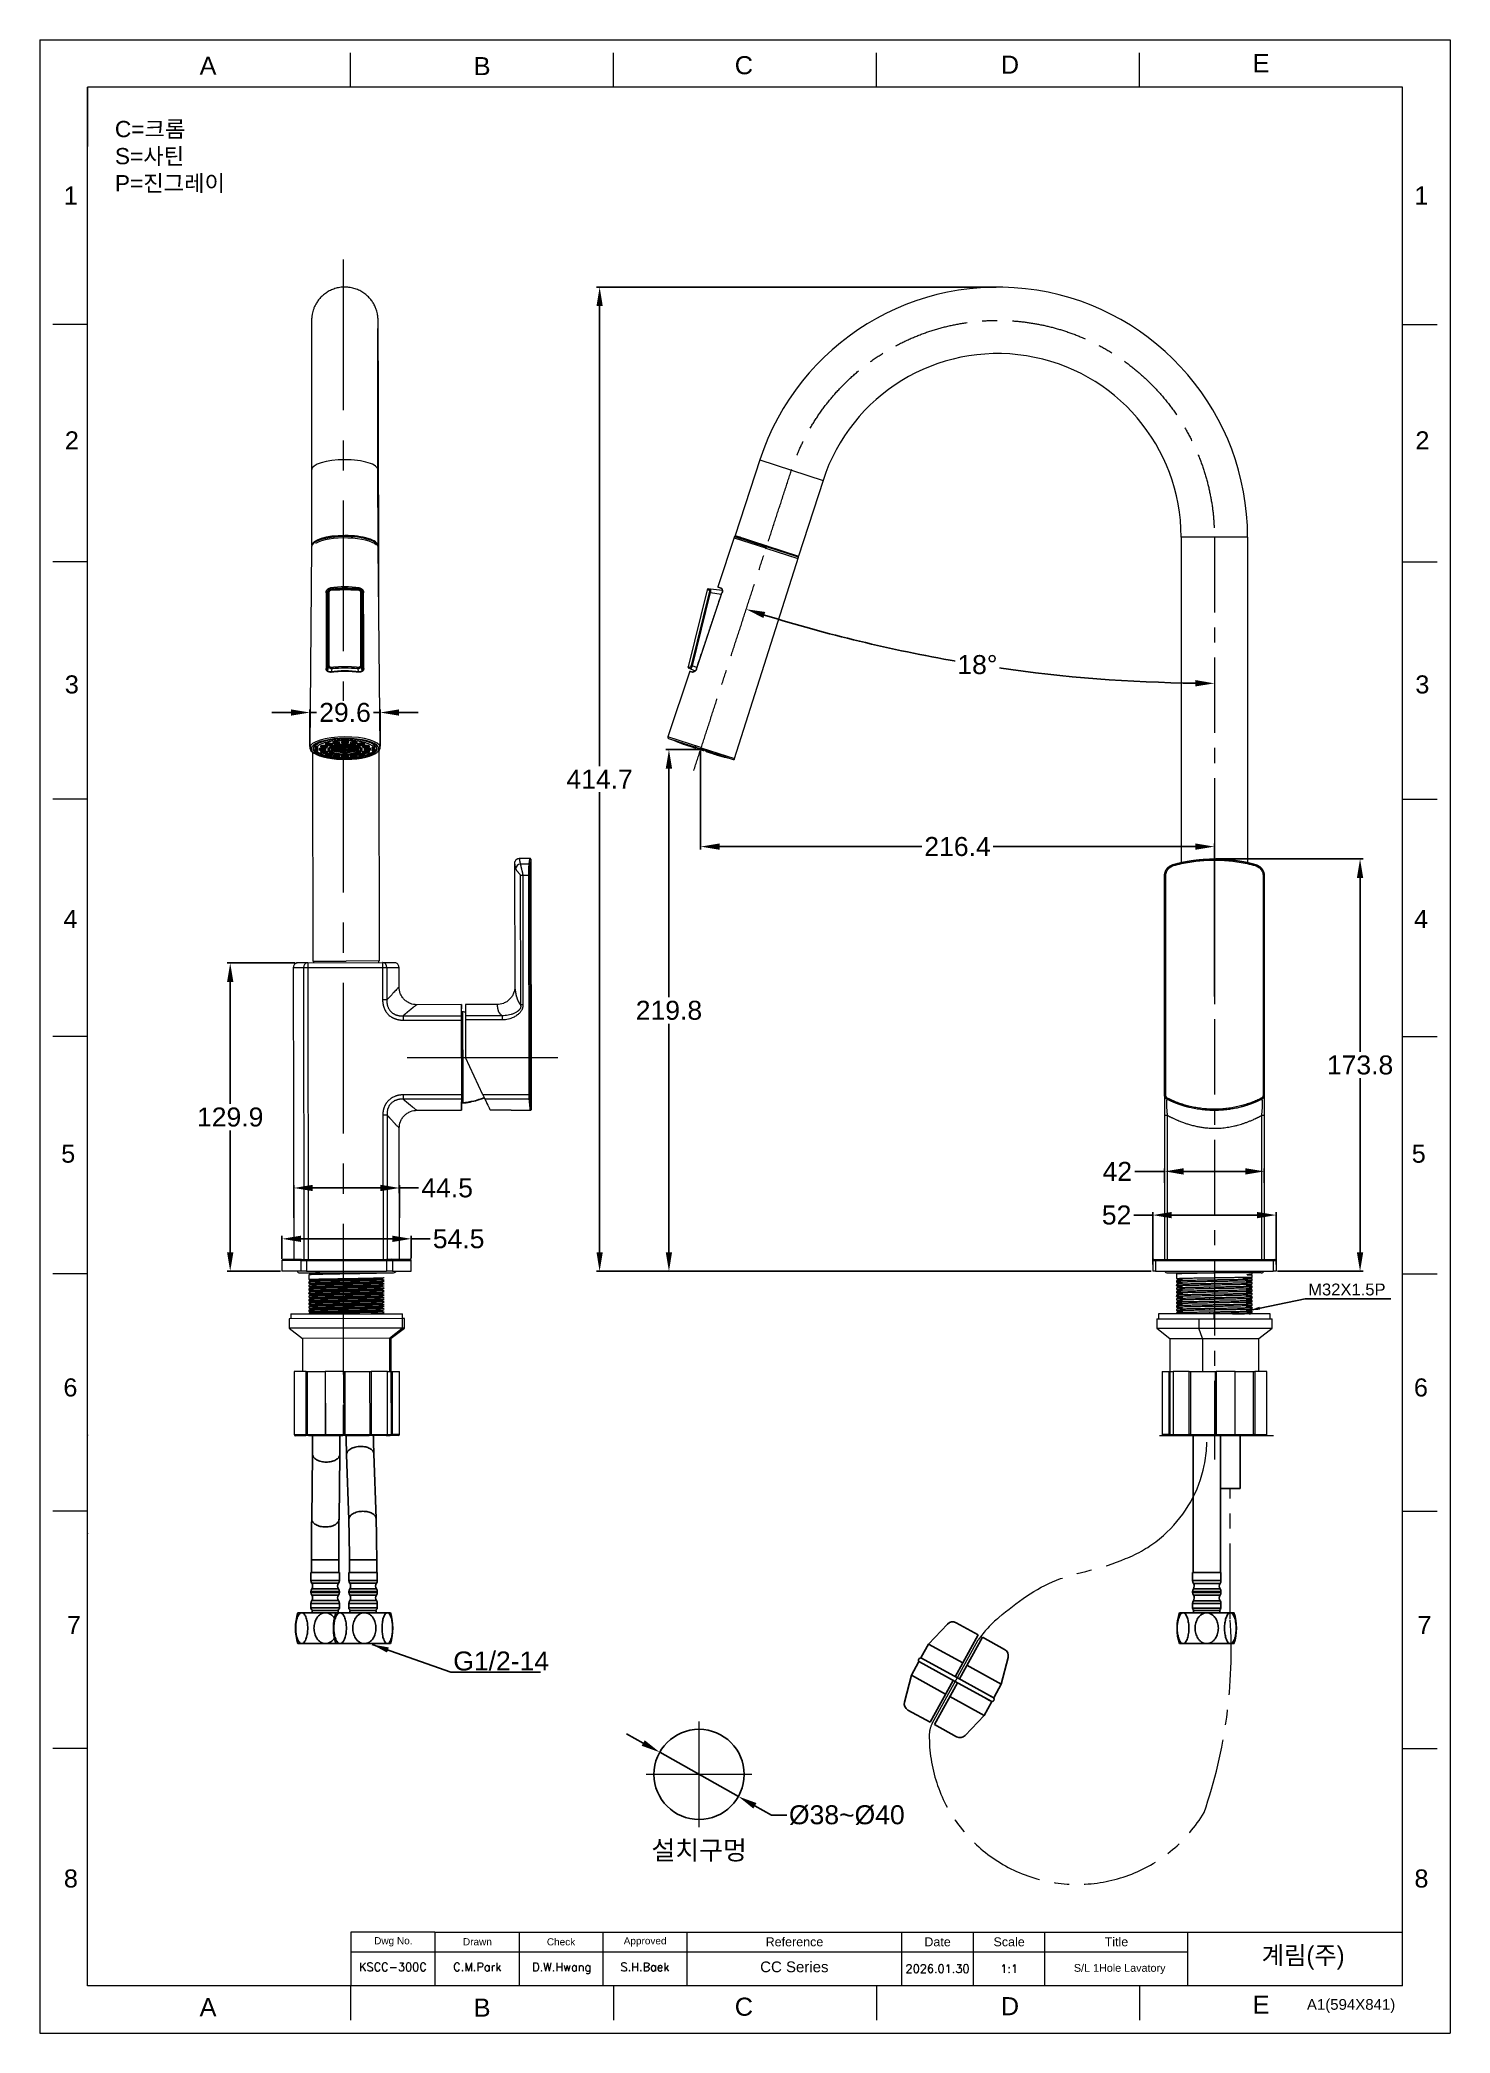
# Model space of a CAD drawing. Header units: millimetres. Extents: x 15183 to 15777, y -3358 to -2518.
import ezdxf

# ---------------------------------------------------------------- set-up
doc = ezdxf.new("R2010")
doc.units = ezdxf.units.MM
doc.linetypes.add('CENTERX2', pattern=[101.6, 63.5, -12.7, 12.7, -12.7])
for name, color, linetype, lineweight in [('CENTER', 1, 'CENTERX2', 15), ('DIM', 3, 'Continuous', 9), ('DIM_', 5, 'Continuous', 9), ('FORM', 7, 'Continuous', 13)]:
    doc.layers.add(name, color=color, linetype=linetype, lineweight=lineweight)
doc.layers.add('DWG', color=7, linetype='Continuous')
doc.layers.add('TEXT', color=2, linetype='Continuous')
doc.styles.add('ARIAL', font='arial.ttf')
doc.styles.add('Arial Unicode MS', font='ARIALUNI.TTF')
doc.styles.add('ROMANS', font='romans')
doc.styles.get("Standard").update_dxf_attribs({"font": 'arial.ttf'})
doc.dimstyles.new('사본(2) STANDARD', dxfattribs={"dimscale": 0, "dimtxt": 4, "dimasz": 4, "dimexe": 1.25, "dimexo": 0.625, "dimgap": 1.5, "dimtad": 3, "dimtih": 1, "dimtoh": 1, "dimdec": 1, "dimzin": 9, "dimdsep": 46, "dimtxsty": 'Standard', "dimcen": 2.5, "dimclrd": 5, "dimclre": 5, "dimclrt": 5, "dimadec": 0, "dimazin": 0, "dimtfac": 1, "dimtdec": 1, "dimtmove": 0, "dimatfit": 3, "dimfxl": 1.25, "dimtfill": 1, "dimtolj": 1, "dimtzin": 0, "dimarcsym": 0})

msp = doc.modelspace()

# ---------------------------------------------------------------- texts
at = {"layer": 'DIM_', "insert": (15733.16, -3044.32, 0), "char_height": 5, "attachment_point": 5}
msp.add_mtext('M32X1.5P', dxfattribs=at)
at = {"layer": 'DIM_', "char_height": 8, "attachment_point": 1}
for s, width, gutter_width, insert in [('G1/2-14', 32.0146, 12.5, (15356.76, -3196.85)), ('\\pi1.7031;{\\fGulim|b0|i0|c129|p50;설치구멍}', 44.0986, 13.57, (15438.54, -3276.58))]:
    msp.add_mtext_dynamic_manual_height_columns(s, width=width, gutter_width=gutter_width, heights=[0], dxfattribs=dict(at, insert=insert))
at = {"layer": 'FORM', "char_height": 7.62, "attachment_point": 5}
for s, width, insert in [('A', 10, (15253.47, -2528.57)), ('B', 10, (15368.92, -2528.74)), ('C', 10, (15479.17, -2528.41)), ('D', 10, (15591.25, -2528.13)), ('E', 10, (15697.04, -2527.5)), ('1', 50, (15195.65, -2583.27)), ('1', 50, (15764.5, -2583.27)), ('2', 50, (15196.12, -2686.47)), ('2', 50, (15764.98, -2686.47)), ('3', 50, (15196.1, -2789.36)), ('3', 50, (15764.96, -2789.36)), ('4', 50, (15195.53, -2888.17)), ('4', 50, (15764.38, -2888.17)), ('5', 50, (15194.58, -2987.1)), ('5', 50, (15763.43, -2987.1)), ('6', 50, (15195.5, -3085.62)), ('6', 50, (15764.35, -3085.62)), ('7', 50, (15196.99, -3185.69)), ('7', 50, (15765.85, -3185.69)), ('8', 50, (15195.71, -3292.55)), ('8', 50, (15764.57, -3292.55)), ('A', 10, (15253.47, -3346.75)), ('B', 10, (15368.92, -3346.92)), ('C', 10, (15479.17, -3346.59)), ('D', 10, (15591.25, -3346.32)), ('E', 10, (15697.04, -3345.68))]:
    msp.add_mtext_dynamic_manual_height_columns(s, width=width, gutter_width=12.5, heights=[0], dxfattribs=dict(at, insert=insert))
at = {"layer": 'TEXT', "style": 'ARIAL'}
msp.add_text('A1(594X841)', height=4.5204, dxfattribs=at).set_placement((15716.33, -3347.84))
at = {"layer": 'TEXT'}
for s, width, gutter_width, insert, char_height, attachment_point, style in [('C=크롬^JS=사틴^JP=진그레이', 76.7648, 40.83, (15214.23, -2582.26), 6.8517, 7, 'Arial Unicode MS'), ('KSCC-300C', 35.4099, 18.84, (15331.35, -3329.77), 3.5, 5, 'ROMANS'), ('C.M.Park', 35.4099, 18.84, (15366.88, -3329.77), 3.5, 5, 'ROMANS'), ('D.W.Hwang', 35.4099, 18.84, (15402.43, -3330.41), 3.5, 5, 'ROMANS'), ('S.H.Baek', 35.4099, 18.84, (15437.49, -3329.77), 3.5, 5, 'ROMANS'), ('CC Series', 35.4099, 18.84, (15500.43, -3329.77), 4.52, 5, 'ARIAL'), ('2026.01.30', 30.1361, 18.84, (15560.76, -3330.52), 3.5, 5, 'ROMANS'), ('1:1', 30.1361, 18.84, (15590.9, -3330.52), 3.5, 5, 'ROMANS')]:
    msp.add_mtext_dynamic_manual_height_columns(s, width=width, gutter_width=gutter_width, heights=[0], dxfattribs=dict(at, insert=insert, char_height=char_height, attachment_point=attachment_point, style=style))
at = {"layer": 'TEXT', "attachment_point": 5}
for s, width, gutter_width, insert, char_height in [('Dwg No.', 35.4099, 18.84, (15331.52, -3319.18), 3.014), ('Drawn', 35.4099, 18.84, (15366.93, -3319.18), 3.014), ('Check', 35.4099, 18.84, (15402.17, -3319.22), 3.014), ('Approved', 35.4099, 18.84, (15437.58, -3319.22), 3.014), ('Reference', 90.4082, 18.84, (15500.49, -3319.22), 3.767), ('Date', 30.1361, 18.84, (15560.76, -3319.22), 3.767), ('Scale', 30.1361, 18.84, (15590.9, -3319.22), 3.767), ('Title', 60.2721, 18.84, (15636.1, -3319.22), 3.767), ('S/L 1Hole Lavatory', 51.984, 16.25, (15637.47, -3330.69), 3.249)]:
    msp.add_mtext_dynamic_manual_height_columns(s, width=width, gutter_width=gutter_width, heights=[0], dxfattribs=dict(at, insert=insert, char_height=char_height))
at = {"layer": 'TEXT', "linetype": 'CENTERX2', "insert": (15714.72, -3326.01), "char_height": 7.534, "attachment_point": 5, "style": 'ROMANS'}
msp.add_mtext_dynamic_manual_height_columns('{\\fHYGothic-Medium|b0|i0|c129|p18;계림(주)}', width=90.4082, gutter_width=18.84, heights=[0], dxfattribs=at)

# ---------------------------------------------------------------- blocks, each defined once
blk = doc.blocks.new('*D0')
at = {"layer": 'Defpoints', "color": 0, "transparency": 16777216}
for p in [(15677.36, -2862.84, 0), (15738.71, -2862.84), (15703.36, -3036.59, 0)]:
    blk.add_point(p, dxfattribs=at)
at = {"layer": 'DIM_', "color": 5, "lineweight": -2, "transparency": 16777216}
for p, q in [((15677.99, -2862.84), (15739.96, -2862.84)), ((15738.71, -2870.84), (15738.71, -2944.13)), ((15738.71, -3028.59), (15738.71, -2955.3)), ((15703.99, -3036.59), (15739.96, -3036.59))]:
    blk.add_line(p, q, dxfattribs=at)
at = {"layer": 'DIM_', "color": 5, "transparency": 16777216}
for points in [[(15737.38, -2870.84), (15740.05, -2870.84), (15738.71, -2862.84)], [(15737.38, -3028.59), (15740.05, -3028.59), (15738.71, -3036.59)]]:
    blk.add_solid(points, dxfattribs=at)
at = {"layer": 'DIM_', "color": 5, "transparency": 16777216, "insert": (15738.71, -2949.72), "char_height": 8, "attachment_point": 5, "bg_fill": 3, "box_fill_scale": 1.1, "bg_fill_color": 256, "bg_fill_true_color": 13158600, "bg_fill_transparency": 0}
blk.add_mtext('\\A1;173.8', dxfattribs=at)
blk = doc.blocks.new('*D1')
at = {"layer": 'Defpoints', "color": 0, "transparency": 16777216}
for p in [(15447.61, -2816.78), (15460.95, -2816.78, 0), (15651.36, -3036.59, 0)]:
    blk.add_point(p, dxfattribs=at)
at = {"layer": 'DIM_', "color": 5, "lineweight": -2, "transparency": 16777216}
for p, q in [((15460.33, -2816.78), (15446.36, -2816.78)), ((15447.61, -2824.78), (15447.61, -2921.1)), ((15447.61, -3028.59), (15447.61, -2932.27)), ((15650.74, -3036.59), (15446.36, -3036.59))]:
    blk.add_line(p, q, dxfattribs=at)
at = {"layer": 'DIM_', "color": 5, "transparency": 16777216}
for points in [[(15446.27, -2824.78), (15448.94, -2824.78), (15447.61, -2816.78)], [(15446.27, -3028.59), (15448.94, -3028.59), (15447.61, -3036.59)]]:
    blk.add_solid(points, dxfattribs=at)
at = {"layer": 'DIM_', "color": 5, "transparency": 16777216, "insert": (15447.61, -2926.68), "char_height": 8, "attachment_point": 5, "bg_fill": 3, "box_fill_scale": 1.1, "bg_fill_color": 256, "bg_fill_true_color": 13158600, "bg_fill_transparency": 0}
blk.add_mtext('\\A1;219.8', dxfattribs=at)
blk = doc.blocks.new('*D2')
at = {"layer": 'Defpoints', "color": 0, "transparency": 16777216}
for p in [(15460.95, -2816.78, 0), (15677.36, -2857.66), (15677.36, -2921.4, 0)]:
    blk.add_point(p, dxfattribs=at)
at = {"layer": 'DIM_', "color": 5, "lineweight": -2, "transparency": 16777216}
for p, q in [((15460.95, -2817.4), (15460.95, -2858.91)), ((15468.95, -2857.66), (15554.11, -2857.66)), ((15669.36, -2857.66), (15584.21, -2857.66)), ((15677.36, -2920.78), (15677.36, -2856.41))]:
    blk.add_line(p, q, dxfattribs=at)
at = {"layer": 'DIM_', "color": 5, "transparency": 16777216}
for points in [[(15468.95, -2856.32), (15468.95, -2858.99), (15460.95, -2857.66)], [(15669.36, -2856.32), (15669.36, -2858.99), (15677.36, -2857.66)]]:
    blk.add_solid(points, dxfattribs=at)
at = {"layer": 'DIM_', "color": 5, "transparency": 16777216, "insert": (15569.16, -2857.66), "char_height": 8, "attachment_point": 5, "bg_fill": 3, "box_fill_scale": 1.1, "bg_fill_color": 256, "bg_fill_true_color": 13158600, "bg_fill_transparency": 0}
blk.add_mtext('\\A1;216.4', dxfattribs=at)
blk = doc.blocks.new('*D3')
at = {"layer": 'Defpoints', "color": 0, "transparency": 16777216}
for p in [(15499.23, -2698.98, 0), (15677.36, -2727.19, 0), (15544.69, -2774.91), (15389.53, -3036.59, 0), (15677.36, -3115.61, 0)]:
    blk.add_point(p, dxfattribs=at)
at = {"layer": 'DIM_', "color": 5, "lineweight": -2, "transparency": 16777216}
for start, end in [(252.71832, 260.18354), (261.81462, 269.28168)]:
    blk.add_arc((15677.36, -2150.75), 638.11, start, end, dxfattribs=at)
at = {"layer": 'DIM_', "color": 5, "transparency": 16777216}
for points in [[(15487.39, -2761.32), (15488.2, -2758.78), (15480.17, -2757.63)], [(15669.37, -2787.47), (15669.35, -2790.14), (15677.36, -2788.86)]]:
    blk.add_solid(points, dxfattribs=at)
at = {"layer": 'DIM_', "color": 5, "transparency": 16777216, "insert": (15577.54, -2781), "char_height": 8, "attachment_point": 5, "bg_fill": 3, "box_fill_scale": 1.1, "bg_fill_color": 256, "bg_fill_true_color": 13158600, "bg_fill_transparency": 0}
blk.add_mtext('\\A1;18°', dxfattribs=at)
blk = doc.blocks.new('*D4')
at = {"layer": 'Defpoints', "color": 0, "transparency": 16777216}
for p in [(15698.36, -2994.52), (15656.36, -3000.04), (15698.36, -3000.04, 0)]:
    blk.add_point(p, dxfattribs=at)
at = {"layer": 'DIM_', "color": 5, "lineweight": -2, "transparency": 16777216}
for p, q in [((15656.36, -2994.52), (15643.83, -2994.52)), ((15656.36, -2999.41), (15656.36, -2993.27)), ((15690.36, -2994.52), (15664.36, -2994.52)), ((15698.36, -2999.41), (15698.36, -2993.27))]:
    blk.add_line(p, q, dxfattribs=at)
at = {"layer": 'DIM_', "color": 5, "transparency": 16777216}
for points in [[(15664.36, -2993.19), (15664.36, -2995.86), (15656.36, -2994.52)], [(15690.36, -2993.19), (15690.36, -2995.86), (15698.36, -2994.52)]]:
    blk.add_solid(points, dxfattribs=at)
at = {"layer": 'DIM_', "color": 5, "transparency": 16777216, "insert": (15636.48, -2994.52), "char_height": 8, "attachment_point": 5, "bg_fill": 3, "box_fill_scale": 1.1, "bg_fill_color": 256, "bg_fill_true_color": 13158600, "bg_fill_transparency": 0}
blk.add_mtext('\\A1;42', dxfattribs=at)
blk = doc.blocks.new('*D5')
at = {"layer": 'Defpoints', "color": 0, "transparency": 16777216}
for p in [(15703.36, -3012.94), (15651.36, -3034.34, 0), (15703.36, -3034.34, 0)]:
    blk.add_point(p, dxfattribs=at)
at = {"layer": 'DIM_', "color": 5, "lineweight": -2, "transparency": 16777216}
for p, q in [((15651.36, -3012.94), (15643.36, -3012.94)), ((15651.36, -3033.72), (15651.36, -3011.69)), ((15695.36, -3012.94), (15659.36, -3012.94)), ((15703.36, -3033.72), (15703.36, -3011.69))]:
    blk.add_line(p, q, dxfattribs=at)
at = {"layer": 'DIM_', "color": 5, "transparency": 16777216}
for points in [[(15659.36, -3011.61), (15659.36, -3014.27), (15651.36, -3012.94)], [(15695.36, -3011.61), (15695.36, -3014.27), (15703.36, -3012.94)]]:
    blk.add_solid(points, dxfattribs=at)
at = {"layer": 'DIM_', "color": 5, "transparency": 16777216, "insert": (15636.17, -3012.94), "char_height": 8, "attachment_point": 5, "bg_fill": 3, "box_fill_scale": 1.1, "bg_fill_color": 256, "bg_fill_true_color": 13158600, "bg_fill_transparency": 0}
blk.add_mtext('\\A1;52', dxfattribs=at)
blk = doc.blocks.new('*D7')
at = {"layer": 'Defpoints', "color": 0, "transparency": 16777216}
for p in [(15443.74, -3239.33), (15476.86, -3257.95)]:
    blk.add_point(p, dxfattribs=at)
at = {"layer": 'DIM_', "color": 5, "lineweight": -2, "transparency": 16777216}
for p, q in [((15436.77, -3235.41), (15429.79, -3231.49)), ((15443.74, -3239.33), (15476.86, -3257.95)), ((15490.81, -3265.8), (15483.84, -3261.88)), ((15498.81, -3265.8), (15490.81, -3265.8))]:
    blk.add_line(p, q, dxfattribs=at)
at = {"layer": 'DIM_', "color": 5, "transparency": 16777216}
for points in [[(15437.42, -3234.25), (15436.11, -3236.57), (15443.74, -3239.33)], [(15484.49, -3260.71), (15483.18, -3263.04), (15476.86, -3257.95)]]:
    blk.add_solid(points, dxfattribs=at)
at = {"layer": 'DIM_', "color": 5, "transparency": 16777216, "insert": (15522.54, -3265.8), "char_height": 8, "attachment_point": 5, "bg_fill": 3, "box_fill_scale": 1.1, "bg_fill_color": 256, "bg_fill_true_color": 13158600, "bg_fill_transparency": 0}
blk.add_mtext('\\A1;%%C38~%%C40', dxfattribs=at)
blk = doc.blocks.new('wt')
at = {"layer": 'DWG'}
for p, q in [((10.68, 42), (0, 42)), ((10.68, 21.9), (10.68, 42)), ((12.68, 21.9), (12.68, 42)), ((23.34, 42), (12.68, 42)), ((-2.9, 39.75), (-5.82, 28.5)), ((29.18, 28.5), (26.27, 39.75)), ((10.68, 28.5), (-5.82, 28.5)), ((-5.82, 22.2), (-5.82, 28.5)), ((29.18, 28.5), (12.68, 28.5)), ((29.18, 22.2), (29.18, 28.5)), ((-5.82, 13.5), (-5.82, 19.8)), ((-5.52, 21.9), (11.68, 21.9)), ((-5.52, 20.1), (11.68, 20.1)), ((10.68, 0), (10.68, 20.1)), ((28.88, 21.9), (11.68, 21.9)), ((28.88, 20.1), (11.68, 20.1)), ((12.68, 0), (12.68, 20.1)), ((28.18, 21.9), (25.68, 21.9)), ((28.18, 20.1), (25.68, 20.1)), ((29.18, 13.5), (29.18, 19.8)), ((-2.9, 2.25), (-5.82, 13.5)), ((10.68, 13.5), (-5.82, 13.5)), ((29.18, 13.5), (12.68, 13.5)), ((29.18, 13.5), (26.24, 2.24)), ((10.68, 0), (0, 0)), ((23.34, 0), (12.68, 0))]:
    blk.add_line(p, q, dxfattribs=at)
for centre, radius, start, end in [((0, 39), 3, 90, 165.46554), ((23.36, 39), 3, 14.51343, 90), ((-5.49, 21), 0.9, 90, 270), ((-5.52, 22.2), 0.3, 180, 270), ((-5.52, 19.8), 0.3, 90, 180), ((28.85, 21), 0.9, 270, 90), ((28.88, 22.2), 0.3, 270, 0), ((28.88, 19.8), 0.3, 0, 90), ((0, 3), 3, 194.53446, 270), ((23.34, 3), 3, 270, 345.38886)]:
    blk.add_arc(centre, radius, start, end, dxfattribs=at)
blk = doc.blocks.new('*D8')
at = {"layer": 'Defpoints', "color": 0, "transparency": 16777216}
for p in [(15334.1, -3001.51), (15289.59, -3014.74), (15334.1, -3014.67)]:
    blk.add_point(p, dxfattribs=at)
at = {"layer": 'DIM_', "color": 5, "lineweight": -2, "transparency": 16777216}
for p, q in [((15289.59, -3014.11), (15289.59, -3000.26)), ((15297.59, -3001.51), (15326.1, -3001.51)), ((15334.1, -3014.04), (15334.1, -3000.26)), ((15334.1, -3001.51), (15342.1, -3001.51))]:
    blk.add_line(p, q, dxfattribs=at)
at = {"layer": 'DIM_', "color": 5, "transparency": 16777216}
for points in [[(15297.59, -3000.18), (15297.59, -3002.85), (15289.59, -3001.51)], [(15326.1, -3000.18), (15326.1, -3002.85), (15334.1, -3001.51)]]:
    blk.add_solid(points, dxfattribs=at)
at = {"layer": 'DIM_', "color": 5, "transparency": 16777216, "insert": (15354.19, -3001.51), "char_height": 8, "attachment_point": 5, "bg_fill": 3, "box_fill_scale": 1.1, "bg_fill_color": 256, "bg_fill_true_color": 13158600, "bg_fill_transparency": 0}
blk.add_mtext('\\A1;44.5', dxfattribs=at)
blk = doc.blocks.new('*D9')
at = {"layer": 'Defpoints', "color": 0, "transparency": 16777216}
for p in [(15339.1, -3022.95), (15284.6, -3031.94), (15339.1, -3031.85)]:
    blk.add_point(p, dxfattribs=at)
at = {"layer": 'DIM_', "color": 5, "lineweight": -2, "transparency": 16777216}
for p, q in [((15284.6, -3031.31), (15284.6, -3021.7)), ((15292.6, -3022.95), (15331.1, -3022.95)), ((15339.1, -3031.23), (15339.1, -3021.7)), ((15339.1, -3022.95), (15347.1, -3022.95))]:
    blk.add_line(p, q, dxfattribs=at)
at = {"layer": 'DIM_', "color": 5, "transparency": 16777216}
for points in [[(15292.6, -3021.61), (15292.6, -3024.28), (15284.6, -3022.95)], [(15331.1, -3021.61), (15331.1, -3024.28), (15339.1, -3022.95)]]:
    blk.add_solid(points, dxfattribs=at)
at = {"layer": 'DIM_', "color": 5, "transparency": 16777216, "insert": (15359.02, -3022.95), "char_height": 8, "attachment_point": 5, "bg_fill": 3, "box_fill_scale": 1.1, "bg_fill_color": 256, "bg_fill_true_color": 13158600, "bg_fill_transparency": 0}
blk.add_mtext('\\A1;54.5', dxfattribs=at)
blk = doc.blocks.new('*D10')
at = {"layer": 'Defpoints', "color": 0, "transparency": 16777216}
for p in [(15418.41, -2621.89), (15586.06, -2621.89), (15651.36, -3036.59, 0)]:
    blk.add_point(p, dxfattribs=at)
at = {"layer": 'DIM_', "color": 5, "lineweight": -2, "transparency": 16777216}
for p, q in [((15585.44, -2621.89), (15417.16, -2621.89)), ((15418.41, -2629.89), (15418.41, -2823.72)), ((15418.41, -3028.59), (15418.41, -2834.76)), ((15650.74, -3036.59), (15417.16, -3036.59))]:
    blk.add_line(p, q, dxfattribs=at)
at = {"layer": 'DIM_', "color": 5, "transparency": 16777216}
for points in [[(15417.08, -2629.89), (15419.74, -2629.89), (15418.41, -2621.89)], [(15417.08, -3028.59), (15419.74, -3028.59), (15418.41, -3036.59)]]:
    blk.add_solid(points, dxfattribs=at)
at = {"layer": 'DIM_', "color": 5, "transparency": 16777216, "insert": (15418.41, -2829.24), "char_height": 8, "attachment_point": 5, "bg_fill": 3, "box_fill_scale": 1.1, "bg_fill_color": 256, "bg_fill_true_color": 13158600, "bg_fill_transparency": 0}
blk.add_mtext('\\A1;414.7', dxfattribs=at)
blk = doc.blocks.new('*D11')
at = {"layer": 'Defpoints', "color": 0, "transparency": 16777216}
for p in [(15296.38, -2816.04), (15325.97, -2815.9)]:
    blk.add_point(p, dxfattribs=at)
at = {"layer": 'DIM_', "color": 5, "lineweight": -2, "transparency": 16777216}
for p, q in [((15288.38, -2801.15), (15280.38, -2801.15)), ((15296.38, -2815.41), (15296.38, -2799.9)), ((15296.38, -2801.15), (15299.22, -2801.15)), ((15325.97, -2801.15), (15323.14, -2801.15)), ((15325.97, -2815.27), (15325.97, -2799.9)), ((15333.97, -2801.15), (15341.97, -2801.15))]:
    blk.add_line(p, q, dxfattribs=at)
at = {"layer": 'DIM_', "color": 5, "transparency": 16777216}
for points in [[(15288.38, -2799.82), (15288.38, -2802.49), (15296.38, -2801.15)], [(15333.97, -2799.82), (15333.97, -2802.49), (15325.97, -2801.15)]]:
    blk.add_solid(points, dxfattribs=at)
at = {"layer": 'DIM_', "color": 5, "transparency": 16777216, "insert": (15311.18, -2801.15), "char_height": 8, "attachment_point": 5, "bg_fill": 3, "box_fill_scale": 1.1, "bg_fill_color": 256, "bg_fill_true_color": 13158600, "bg_fill_transparency": 0}
blk.add_mtext('\\A1;29.6', dxfattribs=at)
at = {"layer": 'Defpoints', "color": 0, "transparency": 16777216}
blk.add_point((15325.97, -2801.15), dxfattribs=at)
blk = doc.blocks.new('*D12')
at = {"layer": 'Defpoints', "color": 0, "transparency": 16777216}
for p in [(15262.81, -2906.7), (15290.78, -2906.7), (15284.6, -3036.61)]:
    blk.add_point(p, dxfattribs=at)
at = {"layer": 'DIM_', "color": 5, "lineweight": -2, "transparency": 16777216}
for p, q in [((15290.16, -2906.7), (15261.56, -2906.7)), ((15262.81, -2914.7), (15262.81, -2966.07)), ((15262.81, -3028.61), (15262.81, -2977.24)), ((15283.98, -3036.61), (15261.56, -3036.61))]:
    blk.add_line(p, q, dxfattribs=at)
at = {"layer": 'DIM_', "color": 5, "transparency": 16777216}
for points in [[(15261.48, -2914.7), (15264.15, -2914.7), (15262.81, -2906.7)], [(15261.48, -3028.61), (15264.15, -3028.61), (15262.81, -3036.61)]]:
    blk.add_solid(points, dxfattribs=at)
at = {"layer": 'DIM_', "color": 5, "transparency": 16777216, "insert": (15262.81, -2971.66), "char_height": 8, "attachment_point": 5, "bg_fill": 3, "box_fill_scale": 1.1, "bg_fill_color": 256, "bg_fill_true_color": 13158600, "bg_fill_transparency": 0}
blk.add_mtext('\\A1;129.9', dxfattribs=at)

# ---------------------------------------------------------------- linework, layer by layer
at = {"linetype": 'Continuous', "lineweight": 18}
for p, q in [((15485.91, -2694.65, 0), (15475.55, -2726.56, 0)), ((15297.06, -2698.97), (15297.09, -2730.83)), ((15325.09, -2730.8), (15325.06, -2698.94)), ((15512.54, -2703.3, 0), (15502.18, -2735.22, 0)), ((15325.42, -2755.73), (15325.38, -2727.15)), ((15475.29, -2727, 0), (15468.23, -2748.18, 0)), ((15475.55, -2726.56, 0), (15502.18, -2735.22, 0)), ((15663.36, -2727.19, 0), (15663.36, -2864.51, 0)), ((15691.36, -2727.19, 0), (15691.36, -2864.51, 0)), ((15296.99, -2731.34), (15296.38, -2815.99)), ((15325.98, -2815.96), (15325.2, -2731.31)), ((15475.28, -2820.58, 0), (15502.12, -2735.72, 0)), ((15488.86, -2730.89, 0), (15488.69, -2730.83, 0)), ((15303.45, -2751.5), (15303.4, -2750.73)), ((15303.43, -2782.69), (15303.4, -2750.73)), ((15303.83, -2751.4), (15303.86, -2783.51)), ((15304.28, -2750.03), (15303.93, -2750.86)), ((15310.02, -2748.99), (15310.02, -2748.86)), ((15312.16, -2748.98), (15312.16, -2748.86)), ((15318.25, -2750.81), (15317.88, -2749.98)), ((15318.4, -2783.49), (15318.37, -2751.38)), ((15318.78, -2750.71), (15318.75, -2751.48)), ((15318.78, -2750.71), (15318.82, -2782.67)), ((15463.77, -2749.38, 0), (15455.65, -2781.92, 0)), ((15469.81, -2750.93, 0), (15459.18, -2782.66, 0)), ((15464.32, -2749, 0), (15465.06, -2749.1, 0)), ((15470.14, -2749.79, 0), (15465.06, -2749.1, 0)), ((15468.23, -2748.18, 0), (15469.51, -2748.62, 0)), ((15468.32, -2748.37, 0), (15469.59, -2748.8, 0)), ((15469.89, -2750.69, 0), (15469.81, -2750.93, 0)), ((15303.84, -2766.2), (15303.46, -2766.46)), ((15303.85, -2771.24), (15303.47, -2771.5)), ((15318.76, -2766.42), (15318.38, -2766.17)), ((15318.77, -2771.46), (15318.39, -2771.21)), ((15303.86, -2782.29), (15303.63, -2782.29)), ((15318.64, -2782.27), (15318.4, -2782.27)), ((15456.37, -2783.72, 0), (15447.13, -2811.43, 0)), ((15456.67, -2782.77, 0), (15455.97, -2782.51, 0)), ((15456.67, -2782.77, 0), (15458.71, -2783.53, 0)), ((15311.16, -2813.16), (15311.16, -2813.17)), ((15312.17, -2813.63), (15312.18, -2813.32)), ((15447.45, -2812.07, 0), (15460.86, -2816.42, 0)), ((15451.02, -2813.45, 0), (15451.02, -2813.45, 0)), ((15451.02, -2813.45, 0), (15451.48, -2813.6, 0)), ((15297.52, -2817.97), (15297.65, -2905.89)), ((15298.79, -2814.82), (15298.79, -2815.18)), ((15298.79, -2815.17), (15298.79, -2815.18)), ((15298.79, -2815.92), (15298.8, -2816.92)), ((15298.89, -2815.89), (15299.13, -2815.89)), ((15300.23, -2816.43), (15300.22, -2816.68)), ((15304.56, -2816.76), (15304.55, -2816.01)), ((15305.58, -2816.3), (15305.57, -2816.09)), ((15305.58, -2816.3), (15305.57, -2816.09)), ((15305.58, -2816.3), (15306.18, -2816.4)), ((15306.18, -2815.97), (15305.6, -2816.07)), ((15306.21, -2816.46), (15305.74, -2816.62)), ((15305.74, -2816.62), (15305.96, -2816.82)), ((15305.96, -2816.82), (15305.96, -2816.54)), ((15305.96, -2816.82), (15306.65, -2816.87)), ((15305.97, -2815.83), (15306.21, -2815.91)), ((15306.18, -2816.02), (15306.03, -2816)), ((15306.79, -2816.08), (15306.18, -2815.97)), ((15306.33, -2816), (15306.18, -2816.02)), ((15306.18, -2816.4), (15306.18, -2816.02)), ((15306.18, -2816.4), (15306.79, -2816.29)), ((15306.65, -2816.49), (15306.2, -2816.46)), ((15306.21, -2815.91), (15306.21, -2815.72)), ((15306.21, -2815.91), (15306.89, -2815.87)), ((15306.9, -2816.5), (15306.21, -2816.46)), ((15306.73, -2816.92), (15306.45, -2817.12)), ((15306.45, -2817.12), (15306.86, -2817.29)), ((15306.65, -2816.49), (15306.65, -2816.49)), ((15306.65, -2816.87), (15306.65, -2816.49)), ((15306.65, -2816.87), (15307.11, -2816.71)), ((15307.11, -2815.66), (15306.7, -2815.52)), ((15307.42, -2816.89), (15306.73, -2816.92)), ((15306.79, -2816.08), (15306.79, -2816.29)), ((15306.86, -2817.29), (15306.86, -2816.91)), ((15306.86, -2817.29), (15307.55, -2817.27)), ((15306.89, -2815.46), (15307.42, -2815.47)), ((15306.89, -2815.87), (15306.89, -2815.59)), ((15306.89, -2815.87), (15307.11, -2815.66)), ((15307.11, -2816.71), (15306.9, -2816.5)), ((15307.48, -2815.87), (15307.01, -2816.03)), ((15307.01, -2816.03), (15307.23, -2816.23)), ((15307.38, -2816.36), (15307.17, -2816.56)), ((15307.17, -2816.56), (15307.64, -2816.72)), ((15307.23, -2816.23), (15307.23, -2815.95)), ((15307.23, -2816.23), (15307.92, -2816.28)), ((15308.07, -2816.31), (15307.38, -2816.36)), ((15307.42, -2815.47), (15307.83, -2815.3)), ((15307.42, -2815.47), (15307.42, -2815.31)), ((15307.84, -2817.07), (15307.42, -2816.89)), ((15307.92, -2815.9), (15307.48, -2815.87)), ((15308.17, -2815.91), (15307.48, -2815.87)), ((15307.58, -2815.52), (15307.51, -2815.73)), ((15307.51, -2815.73), (15308.07, -2815.86)), ((15307.55, -2817.27), (15307.55, -2816.95)), ((15307.55, -2817.27), (15307.84, -2817.07)), ((15308.22, -2815.43), (15307.58, -2815.52)), ((15307.68, -2817.31), (15307.61, -2817.52)), ((15307.61, -2817.52), (15308.18, -2817.65)), ((15307.64, -2816.34), (15307.63, -2816.34)), ((15308.08, -2816.31), (15307.64, -2816.34)), ((15307.64, -2816.72), (15307.64, -2816.34)), ((15307.64, -2816.72), (15308.32, -2816.68)), ((15308.32, -2817.22), (15307.68, -2817.31)), ((15307.83, -2815.3), (15307.73, -2815.23)), ((15307.92, -2815.89), (15307.92, -2815.9)), ((15307.92, -2816.28), (15307.92, -2815.9)), ((15307.92, -2816.28), (15308.38, -2816.11)), ((15308.51, -2816.69), (15307.94, -2816.82)), ((15307.94, -2816.82), (15308.02, -2817.03)), ((15308.07, -2815.48), (15307.99, -2815.46)), ((15308.02, -2817.03), (15308.02, -2816.8)), ((15308.02, -2817.03), (15308.66, -2817.12)), ((15308.3, -2815.45), (15308.07, -2815.48)), ((15308.07, -2815.86), (15308.07, -2815.48)), ((15308.07, -2815.86), (15308.71, -2815.77)), ((15308.54, -2816.47), (15308.07, -2816.31)), ((15308.18, -2817.27), (15308.09, -2817.25)), ((15308.38, -2816.11), (15308.17, -2815.91)), ((15308.4, -2817.24), (15308.18, -2817.27)), ((15308.18, -2817.65), (15308.18, -2817.27)), ((15308.18, -2817.65), (15308.82, -2817.56)), ((15308.79, -2815.55), (15308.22, -2815.43)), ((15308.23, -2815.14), (15308.31, -2815.15)), ((15308.31, -2815.15), (15308.65, -2815.07)), ((15308.31, -2815.15), (15308.31, -2815.12)), ((15308.32, -2816.68), (15308.32, -2816.4)), ((15308.32, -2816.68), (15308.54, -2816.47)), ((15308.89, -2817.34), (15308.32, -2817.22)), ((15308.77, -2815.12), (15308.42, -2815.31)), ((15308.42, -2815.31), (15308.77, -2815.49)), ((15308.66, -2816.74), (15308.43, -2816.71)), ((15309.15, -2816.78), (15308.51, -2816.69)), ((15309.18, -2815.95), (15308.57, -2816.06)), ((15308.58, -2816.28), (15308.57, -2816.06)), ((15308.58, -2816.28), (15308.58, -2816.06)), ((15308.58, -2816.28), (15309.18, -2816.39)), ((15308.74, -2816.72), (15308.66, -2816.74)), ((15308.66, -2817.12), (15308.66, -2816.74)), ((15308.66, -2817.12), (15309.22, -2816.99)), ((15308.71, -2815.77), (15308.71, -2815.54)), ((15308.71, -2815.77), (15308.79, -2815.55)), ((15308.77, -2815.12), (15309.47, -2815.12)), ((15308.77, -2815.49), (15308.77, -2815.12)), ((15309.47, -2815.49), (15308.77, -2815.49)), ((15308.82, -2817.56), (15308.82, -2817.33)), ((15308.82, -2817.56), (15308.89, -2817.34)), ((15309.5, -2817.44), (15308.98, -2817.58)), ((15308.98, -2817.58), (15309.13, -2817.8)), ((15309.18, -2816.01), (15309.03, -2815.98)), ((15309.41, -2816.98), (15309.06, -2817.17)), ((15309.06, -2817.17), (15309.41, -2817.36)), ((15309.25, -2816.46), (15309.07, -2816.67)), ((15309.07, -2816.67), (15309.56, -2816.82)), ((15309.61, -2815.53), (15309.11, -2815.68)), ((15309.11, -2815.68), (15309.29, -2815.89)), ((15309.13, -2817.8), (15309.13, -2817.54)), ((15309.13, -2817.8), (15309.79, -2817.86)), ((15309.22, -2816.99), (15309.15, -2816.78)), ((15309.79, -2816.06), (15309.18, -2815.95)), ((15309.33, -2815.98), (15309.18, -2816.01)), ((15309.18, -2816.39), (15309.18, -2816.01)), ((15309.18, -2816.39), (15309.79, -2816.28)), ((15309.92, -2816.4), (15309.25, -2816.46)), ((15309.29, -2815.89), (15309.29, -2815.62)), ((15309.29, -2815.89), (15309.97, -2815.94)), ((15309.41, -2817.36), (15309.41, -2816.98)), ((15309.41, -2816.98), (15310.11, -2816.98)), ((15310.11, -2817.36), (15309.41, -2817.36)), ((15309.79, -2817.48), (15309.46, -2817.45)), ((15309.47, -2815.49), (15309.47, -2815.12)), ((15309.82, -2815.31), (15309.47, -2815.12)), ((15309.47, -2815.49), (15309.82, -2815.31)), ((15310.16, -2817.5), (15309.5, -2817.44)), ((15309.56, -2816.44), (15309.54, -2816.43)), ((15309.94, -2816.41), (15309.56, -2816.44)), ((15309.56, -2816.82), (15309.56, -2816.44)), ((15309.56, -2816.82), (15310.24, -2816.76)), ((15309.97, -2815.56), (15309.59, -2815.53)), ((15310.28, -2815.58), (15309.61, -2815.53)), ((15309.79, -2816.06), (15309.79, -2816.28)), ((15309.83, -2817.47), (15309.79, -2817.48)), ((15309.79, -2817.86), (15309.79, -2817.48)), ((15309.79, -2817.86), (15310.31, -2817.72)), ((15310.34, -2814.91), (15309.81, -2815.03)), ((15309.81, -2815.03), (15309.88, -2815.25)), ((15309.88, -2815.25), (15309.88, -2815.02)), ((15309.88, -2815.25), (15310.52, -2815.34)), ((15310.42, -2816.55), (15309.92, -2816.4)), ((15309.99, -2815.56), (15309.97, -2815.56)), ((15309.97, -2815.94), (15309.97, -2815.56)), ((15309.97, -2815.94), (15310.46, -2815.79)), ((15310.11, -2817.36), (15310.11, -2816.98)), ((15310.46, -2817.17), (15310.11, -2816.98)), ((15310.11, -2817.36), (15310.46, -2817.17)), ((15310.31, -2817.72), (15310.16, -2817.5)), ((15310.24, -2816.76), (15310.24, -2816.5)), ((15310.24, -2816.76), (15310.42, -2816.55)), ((15310.46, -2815.79), (15310.28, -2815.58)), ((15310.52, -2814.96), (15310.29, -2814.93)), ((15311.01, -2814.99), (15310.41, -2814.91)), ((15310.8, -2816.61), (15310.45, -2816.8)), ((15310.45, -2816.8), (15310.8, -2816.98)), ((15310.83, -2815.99), (15310.48, -2816.18)), ((15310.48, -2816.18), (15310.83, -2816.37)), ((15310.84, -2817.54), (15310.49, -2817.72)), ((15310.49, -2817.72), (15310.84, -2817.91)), ((15310.86, -2815.37), (15310.51, -2815.56)), ((15310.51, -2815.56), (15310.86, -2815.75)), ((15310.6, -2814.94), (15310.52, -2814.96)), ((15310.52, -2815.34), (15310.52, -2814.96)), ((15310.52, -2815.34), (15311.09, -2815.21)), ((15310.62, -2817.13), (15310.55, -2817.35)), ((15310.55, -2817.35), (15311.12, -2817.48)), ((15311.26, -2817.04), (15310.62, -2817.13)), ((15310.8, -2816.98), (15310.8, -2816.61)), ((15310.8, -2816.61), (15311.5, -2816.61)), ((15311.5, -2816.98), (15310.8, -2816.98)), ((15310.83, -2816.37), (15310.83, -2815.99)), ((15310.83, -2815.99), (15311.53, -2815.99)), ((15311.53, -2816.37), (15310.83, -2816.37)), ((15310.84, -2817.91), (15310.84, -2817.54)), ((15310.84, -2817.54), (15311.54, -2817.54)), ((15311.54, -2817.91), (15310.84, -2817.91)), ((15310.86, -2815.37), (15311.56, -2815.37)), ((15310.86, -2815.75), (15310.86, -2815.37)), ((15311.56, -2815.75), (15310.86, -2815.75)), ((15311.09, -2815.21), (15311.01, -2814.99)), ((15311.12, -2817.09), (15311.03, -2817.08)), ((15311.34, -2817.06), (15311.12, -2817.09)), ((15311.12, -2817.48), (15311.12, -2817.09)), ((15311.12, -2817.48), (15311.75, -2817.39)), ((15311.2, -2819.25), (15311.2, -2819.25)), ((15311.43, -2814.96), (15311.22, -2815.17)), ((15311.22, -2815.17), (15311.69, -2815.33)), ((15311.83, -2817.17), (15311.26, -2817.04)), ((15312.09, -2814.92), (15311.43, -2814.96)), ((15311.5, -2816.98), (15311.5, -2816.61)), ((15311.85, -2816.8), (15311.5, -2816.61)), ((15311.5, -2816.98), (15311.85, -2816.8)), ((15311.53, -2816.37), (15311.53, -2815.99)), ((15311.88, -2816.18), (15311.53, -2815.99)), ((15311.53, -2816.37), (15311.88, -2816.18)), ((15311.54, -2817.91), (15311.54, -2817.54)), ((15311.89, -2817.72), (15311.54, -2817.54)), ((15311.54, -2817.91), (15311.89, -2817.72)), ((15311.91, -2815.56), (15311.56, -2815.37)), ((15311.56, -2815.75), (15311.56, -2815.37)), ((15311.56, -2815.75), (15311.91, -2815.56)), ((15311.69, -2814.95), (15311.68, -2814.94)), ((15312.11, -2814.92), (15311.69, -2814.95)), ((15311.69, -2815.33), (15311.69, -2814.95)), ((15311.69, -2815.33), (15312.37, -2815.28)), ((15311.75, -2817.39), (15311.75, -2817.16)), ((15311.75, -2817.39), (15311.83, -2817.17)), ((15312.39, -2816.41), (15311.9, -2816.57)), ((15311.9, -2816.57), (15312.08, -2816.77)), ((15312.39, -2816.96), (15311.93, -2817.12)), ((15311.93, -2817.12), (15312.14, -2817.33)), ((15312.12, -2815.59), (15311.94, -2815.8)), ((15311.94, -2815.8), (15312.44, -2815.96)), ((15312.21, -2817.5), (15312.07, -2817.71)), ((15312.07, -2817.71), (15312.59, -2817.86)), ((15312.08, -2816.77), (15312.08, -2816.51)), ((15312.08, -2816.77), (15312.76, -2816.83)), ((15312.8, -2815.54), (15312.12, -2815.59)), ((15312.59, -2815.07), (15312.13, -2814.92)), ((15312.14, -2817.33), (15312.14, -2817.05)), ((15312.14, -2817.33), (15312.83, -2817.37)), ((15312.88, -2817.43), (15312.21, -2817.5)), ((15312.37, -2815.28), (15312.37, -2815)), ((15312.37, -2815.28), (15312.59, -2815.07)), ((15312.75, -2816.45), (15312.37, -2816.42)), ((15313.07, -2816.47), (15312.39, -2816.41)), ((15312.83, -2816.99), (15312.39, -2816.96)), ((15313.08, -2817), (15312.39, -2816.96)), ((15312.44, -2815.58), (15312.42, -2815.57)), ((15312.82, -2815.54), (15312.44, -2815.58)), ((15312.44, -2815.96), (15312.44, -2815.58)), ((15312.44, -2815.96), (15313.11, -2815.9)), ((15313.01, -2815.09), (15312.55, -2815.26)), ((15312.55, -2815.26), (15312.76, -2815.46)), ((15312.59, -2817.48), (15312.55, -2817.47)), ((15313.18, -2815.97), (15312.57, -2816.08)), ((15312.57, -2816.3), (15312.57, -2816.08)), ((15312.57, -2816.3), (15312.57, -2816.08)), ((15312.57, -2816.3), (15313.18, -2816.4)), ((15312.92, -2817.44), (15312.59, -2817.48)), ((15312.59, -2817.86), (15312.59, -2817.48)), ((15312.59, -2817.86), (15313.26, -2817.79)), ((15312.77, -2816.44), (15312.75, -2816.45)), ((15312.76, -2816.83), (15312.75, -2816.45)), ((15312.76, -2815.46), (15312.76, -2815.18)), ((15312.76, -2815.46), (15313.45, -2815.51)), ((15312.76, -2816.83), (15313.25, -2816.68)), ((15313.29, -2815.69), (15312.8, -2815.54)), ((15312.83, -2817.37), (15312.83, -2816.99)), ((15312.83, -2816.99), (15312.83, -2816.99)), ((15312.83, -2817.37), (15313.3, -2817.21)), ((15313.4, -2817.58), (15312.88, -2817.43)), ((15313.7, -2815.14), (15313.01, -2815.09)), ((15313.45, -2815.13), (15313.01, -2815.1)), ((15313.18, -2816.02), (15313.03, -2816)), ((15313.25, -2816.68), (15313.07, -2816.47)), ((15313.3, -2817.21), (15313.08, -2817)), ((15313.32, -2816.74), (15313.1, -2816.94)), ((15313.1, -2816.94), (15313.57, -2817.1)), ((15313.11, -2815.9), (15313.11, -2815.63)), ((15313.11, -2815.9), (15313.29, -2815.69)), ((15313.79, -2816.08), (15313.18, -2815.97)), ((15313.33, -2816), (15313.18, -2816.02)), ((15313.18, -2816.4), (15313.18, -2816.02)), ((15313.18, -2816.4), (15313.79, -2816.29)), ((15313.26, -2817.79), (15313.26, -2817.54)), ((15313.26, -2817.79), (15313.4, -2817.58)), ((15314, -2816.69), (15313.32, -2816.74)), ((15313.46, -2815.12), (15313.45, -2815.13)), ((15313.45, -2815.51), (15313.45, -2815.13)), ((15313.45, -2815.51), (15313.92, -2815.34)), ((15314.05, -2817.21), (15313.49, -2817.34)), ((15313.49, -2817.34), (15313.56, -2817.55)), ((15313.57, -2816.72), (15313.56, -2816.72)), ((15313.56, -2817.55), (15313.56, -2817.32)), ((15313.56, -2817.55), (15314.2, -2817.64)), ((15313.64, -2815.51), (15313.57, -2815.72)), ((15313.57, -2815.72), (15314.14, -2815.85)), ((15314.01, -2816.69), (15313.57, -2816.72)), ((15313.57, -2817.1), (15313.57, -2816.72)), ((15313.57, -2817.1), (15314.26, -2817.06)), ((15314.28, -2815.42), (15313.64, -2815.51)), ((15313.7, -2815.06), (15314.04, -2815.14)), ((15313.92, -2815.34), (15313.7, -2815.14)), ((15313.79, -2816.08), (15313.79, -2816.29)), ((15314.44, -2816.29), (15313.87, -2816.42)), ((15313.87, -2816.42), (15313.95, -2816.64)), ((15313.95, -2816.64), (15313.95, -2816.4)), ((15313.95, -2816.64), (15314.59, -2816.72)), ((15314.31, -2815.87), (15313.96, -2816.06)), ((15313.96, -2816.06), (15314.31, -2816.25)), ((15314.2, -2817.26), (15313.97, -2817.23)), ((15314.47, -2816.85), (15314, -2816.69)), ((15314.04, -2815.14), (15314.04, -2815.12)), ((15314.04, -2815.14), (15314.11, -2815.13)), ((15314.14, -2815.47), (15314.05, -2815.45)), ((15314.69, -2817.3), (15314.05, -2817.21)), ((15314.36, -2815.44), (15314.14, -2815.47)), ((15314.14, -2815.85), (15314.14, -2815.47)), ((15314.14, -2815.85), (15314.78, -2815.76)), ((15314.28, -2817.24), (15314.2, -2817.26)), ((15314.2, -2817.64), (15314.2, -2817.26)), ((15314.2, -2817.64), (15314.77, -2817.51)), ((15314.26, -2817.06), (15314.26, -2816.78)), ((15314.26, -2817.06), (15314.47, -2816.85)), ((15314.85, -2815.54), (15314.28, -2815.42)), ((15314.31, -2816.25), (15314.31, -2815.87)), ((15314.31, -2815.87), (15315.01, -2815.87)), ((15315.01, -2816.25), (15314.31, -2816.25)), ((15314.59, -2816.34), (15314.36, -2816.31)), ((15315.08, -2816.38), (15314.44, -2816.29)), ((15314.61, -2815.23), (15314.52, -2815.29)), ((15314.52, -2815.29), (15314.94, -2815.46)), ((15314.95, -2816.88), (15314.54, -2817.06)), ((15314.54, -2817.06), (15314.82, -2817.26)), ((15314.67, -2816.32), (15314.59, -2816.34)), ((15314.59, -2816.72), (15314.59, -2816.34)), ((15314.59, -2816.72), (15315.15, -2816.59)), ((15314.77, -2817.51), (15314.69, -2817.3)), ((15314.78, -2815.76), (15314.78, -2815.53)), ((15314.78, -2815.76), (15314.85, -2815.54)), ((15314.82, -2817.26), (15314.82, -2816.94)), ((15314.82, -2817.26), (15315.52, -2817.28)), ((15314.94, -2815.46), (15314.94, -2815.3)), ((15314.94, -2815.46), (15315.46, -2815.44)), ((15315.64, -2816.9), (15314.95, -2816.88)), ((15315.01, -2816.25), (15315.01, -2815.87)), ((15315.36, -2816.06), (15315.01, -2815.87)), ((15315.01, -2816.25), (15315.36, -2816.06)), ((15315.15, -2816.59), (15315.08, -2816.38)), ((15315.65, -2815.51), (15315.25, -2815.65)), ((15315.25, -2815.65), (15315.47, -2815.86)), ((15315.47, -2816.49), (15315.25, -2816.69)), ((15315.25, -2816.69), (15315.72, -2816.85)), ((15315.47, -2815.86), (15315.47, -2815.57)), ((15315.47, -2815.86), (15316.15, -2815.9)), ((15316.15, -2816.44), (15315.47, -2816.49)), ((15315.52, -2817.28), (15315.52, -2816.9)), ((15315.52, -2817.28), (15315.93, -2817.1)), ((15316.18, -2815.95), (15315.57, -2816.06)), ((15315.58, -2816.28), (15315.57, -2816.06)), ((15315.58, -2816.28), (15315.57, -2816.06)), ((15315.58, -2816.28), (15316.18, -2816.39)), ((15315.93, -2817.1), (15315.64, -2816.9)), ((15316.16, -2816.44), (15315.72, -2816.47)), ((15315.72, -2816.47), (15315.72, -2816.47)), ((15315.72, -2816.85), (15315.72, -2816.47)), ((15315.72, -2816.85), (15316.41, -2816.81)), ((15316.18, -2816.01), (15316.03, -2815.98)), ((15316.15, -2815.9), (15316.15, -2815.71)), ((15316.15, -2815.9), (15316.38, -2815.82)), ((15316.62, -2816.6), (15316.15, -2816.44)), ((15316.75, -2816.06), (15316.18, -2815.95)), ((15316.33, -2815.98), (15316.18, -2816.01)), ((15316.18, -2816.39), (15316.18, -2816.01)), ((15316.18, -2816.39), (15316.79, -2816.28)), ((15316.41, -2816.81), (15316.41, -2816.53)), ((15316.41, -2816.81), (15316.62, -2816.6)), ((15316.79, -2816.08), (15316.79, -2816.28)), ((15317.8, -2816.74), (15317.81, -2815.98)), ((15321.03, -2817.7), (15321.05, -2817.42)), ((15322.14, -2816.65), (15322.13, -2816.46)), ((15323.48, -2815.85), (15323.24, -2815.85)), ((15323.56, -2815.14), (15323.56, -2814.79)), ((15323.57, -2816.88), (15323.58, -2815.88)), ((15325.65, -2905.85), (15325.52, -2817.29)), ((15460.86, -2816.42, 0), (15461.05, -2816.49, 0)), ((15460.98, -2816.69, 0), (15460.95, -2816.78, 0)), ((15461.05, -2816.49, 0), (15474.65, -2820.9, 0)), ((15470.66, -2819.84, 0), (15470.94, -2819.93, 0)), ((15389.09, -2862.7), (15384.58, -2862.71)), ((15389.75, -2968.2), (15389.59, -2863.19)), ((15382.59, -2864.71), (15382.59, -2864.71)), ((15382.59, -2864.74), (15382.67, -2916.74)), ((15656.36, -2962.37, 0), (15656.36, -2870.01, 0)), ((15698.36, -2870.01, 0), (15698.36, -2962.37, 0)), ((15297.65, -2905.89), (15311.63, -2905.87)), ((15297.9, -2905.89), (15297.9, -2906.59)), ((15325.65, -2905.85), (15311.63, -2905.87)), ((15325.4, -2906.55), (15325.4, -2905.85)), ((15289.4, -2908.6), (15289.59, -3031.6)), ((15295.48, -2906.59), (15326.98, -2906.54)), ((15333.93, -2916.81), (15333.91, -2908.53)), ((15656.36, -2908.59, 0), (15656.36, -2922.33, 0)), ((15328.79, -2922.29), (15327, -2922.29)), ((15382.67, -2916.71), (15382.67, -2916.71)), ((15360.18, -2924.24), (15341.41, -2924.27)), ((15360.16, -2930.74), (15360.21, -2962.24)), ((15361.86, -2930.71), (15361.88, -2946.49)), ((15375.18, -2924.22), (15361.88, -2924.24)), ((15369.27, -2962.26), (15361.88, -2946.49)), ((15341.48, -2968.77), (15360.25, -2968.74)), ((15372.29, -2968.65), (15379.95, -2968.64)), ((15382.52, -2968.71), (15389.26, -2968.7)), ((15656.36, -2970.85, 0), (15656.36, -3031.59, 0)), ((15698.36, -2971.01, 0), (15697.18, -2971.01, 0)), ((15698.36, -2971.01, 0), (15698.36, -3031.59, 0)), ((15334.1, -3031.53), (15334.02, -2976.23)), ((15284.6, -3032.11), (15284.6, -3036.61)), ((15292.91, -3031.6), (15285.1, -3031.61)), ((15292.91, -3031.6), (15294.94, -3031.59)), ((15294.94, -3031.59), (15328.67, -3031.54)), ((15328.67, -3031.54), (15330.7, -3031.54)), ((15330.7, -3031.54), (15338.6, -3031.53)), ((15339.1, -3036.53), (15339.1, -3032.03)), ((15651.36, -3032.09, 0), (15651.36, -3036.59, 0)), ((15651.86, -3031.59, 0), (15652.9, -3031.59, 0)), ((15652.9, -3031.59, 0), (15701.82, -3031.59, 0)), ((15701.82, -3031.59, 0), (15702.86, -3031.59, 0)), ((15703.36, -3032.09, 0), (15703.36, -3036.59, 0)), ((15292.51, -3036.6), (15284.6, -3036.61)), ((15292.11, -3037.3), (15331.61, -3037.24)), ((15294.95, -3036.59), (15292.51, -3036.6)), ((15294.95, -3036.59), (15328.68, -3036.54)), ((15295.96, -3038.12), (15295.96, -3040.06)), ((15331.12, -3036.54), (15328.68, -3036.54)), ((15331.12, -3036.54), (15339.1, -3036.53)), ((15652.61, -3036.59, 0), (15651.36, -3036.59, 0)), ((15652.61, -3036.59, 0), (15702.11, -3036.59, 0)), ((15657.61, -3037.29, 0), (15677.42, -3037.29, 0)), ((15661.46, -3037.75, 0), (15661.46, -3039.68, 0)), ((15661.46, -3040.69, 0), (15661.46, -3041.18, 0)), ((15697.11, -3037.29, 0), (15677.42, -3037.29, 0)), ((15689.96, -3039.09, 0), (15693.26, -3039.09, 0)), ((15691.15, -3038.15, 0), (15693.26, -3038.15, 0)), ((15692.78, -3039.36, 0), (15693.26, -3039.09, 0)), ((15693.26, -3038.15, 0), (15693.02, -3038.01, 0)), ((15693.26, -3037.72, 0), (15693.26, -3037.29, 0)), ((15693.26, -3039.09, 0), (15693.26, -3038.15, 0)), ((15693.26, -3040.43, 0), (15693.26, -3039.78, 0)), ((15703.36, -3036.59, 0), (15702.11, -3036.59, 0)), ((15295.96, -3041.06), (15295.96, -3041.56)), ((15295.96, -3042.56), (15295.96, -3043.06)), ((15295.97, -3044.06), (15295.97, -3044.56)), ((15295.97, -3045.56), (15295.97, -3046.06)), ((15295.97, -3047.06), (15295.97, -3047.56)), ((15295.97, -3048.56), (15295.97, -3049.06)), ((15661.46, -3042.19, 0), (15661.46, -3042.68, 0)), ((15661.46, -3043.69, 0), (15661.46, -3044.18, 0)), ((15661.46, -3045.19, 0), (15661.46, -3045.68, 0)), ((15661.46, -3046.69, 0), (15661.46, -3047.18, 0)), ((15661.46, -3048.19, 0), (15661.46, -3048.68, 0)), ((15693.26, -3041.93, 0), (15693.26, -3041.44, 0)), ((15693.26, -3043.43, 0), (15693.26, -3042.94, 0)), ((15693.26, -3044.93, 0), (15693.26, -3044.44, 0)), ((15693.26, -3046.43, 0), (15693.26, -3045.94, 0)), ((15693.26, -3047.93, 0), (15693.26, -3047.44, 0)), ((15693.26, -3049.43, 0), (15693.26, -3048.94, 0)), ((15335.29, -3056.53), (15287.59, -3056.61)), ((15287.59, -3056.61), (15287.59, -3060.61)), ((15288.38, -3054.6), (15335.38, -3054.53)), ((15288.38, -3054.6), (15288.39, -3056.6)), ((15295.98, -3050.06), (15295.98, -3050.56)), ((15295.98, -3051.56), (15295.98, -3052.06)), ((15295.98, -3053.06), (15295.98, -3053.56)), ((15295.98, -3054.56), (15295.98, -3054.59)), ((15336.19, -3056.53), (15335.29, -3056.53)), ((15335.39, -3056.53), (15335.38, -3054.53)), ((15336.19, -3060.53), (15336.19, -3056.53)), ((15653.06, -3056.59, 0), (15670.85, -3056.59, 0)), ((15653.06, -3056.59, 0), (15653.06, -3060.59, 0)), ((15677.29, -3054.59, 0), (15653.86, -3054.59, 0)), ((15653.86, -3054.59, 0), (15653.86, -3056.59, 0)), ((15661.46, -3049.69, 0), (15661.46, -3050.18, 0)), ((15661.46, -3051.19, 0), (15661.46, -3051.68, 0)), ((15661.46, -3052.69, 0), (15661.46, -3053.18, 0)), ((15661.46, -3054.19, 0), (15661.46, -3054.59, 0)), ((15670.85, -3056.59, 0), (15701.66, -3056.59, 0)), ((15700.86, -3054.59, 0), (15677.29, -3054.59, 0)), ((15692.15, -3053.09, 0), (15691.87, -3053.09, 0)), ((15693.26, -3050.93, 0), (15693.26, -3050.44, 0)), ((15693.26, -3052.43, 0), (15693.26, -3051.94, 0)), ((15693.26, -3053.93, 0), (15693.26, -3053.44, 0)), ((15700.86, -3056.59, 0), (15700.86, -3054.59, 0)), ((15701.66, -3060.59, 0), (15701.66, -3056.59, 0)), ((15335.29, -3060.53), (15287.59, -3060.61)), ((15287.59, -3060.61), (15293.2, -3064.9)), ((15329.91, -3064.84), (15293.2, -3064.9)), ((15293.2, -3064.9), (15293.22, -3078.9)), ((15330.6, -3064.84), (15329.91, -3064.84)), ((15330.6, -3064.84), (15336.19, -3060.53)), ((15330.62, -3078.84), (15330.6, -3064.84)), ((15336.19, -3060.53), (15335.29, -3060.53)), ((15653.06, -3060.59, 0), (15670.85, -3060.59, 0)), ((15653.06, -3060.59, 0), (15658.66, -3064.89, 0)), ((15658.66, -3064.89, 0), (15658.66, -3078.89, 0)), ((15658.66, -3064.89, 0), (15672.35, -3064.89, 0)), ((15670.85, -3060.59, 0), (15701.66, -3060.59, 0)), ((15672.35, -3064.89, 0), (15696.06, -3064.89, 0)), ((15696.06, -3064.89, 0), (15701.66, -3060.59, 0)), ((15696.06, -3078.89, 0), (15696.06, -3064.89, 0)), ((15294.78, -3078.89), (15289.76, -3078.9)), ((15289.76, -3078.9), (15289.8, -3105.4)), ((15294.78, -3078.89), (15295.35, -3078.89)), ((15295.35, -3078.89), (15302.79, -3078.88)), ((15302.79, -3078.88), (15302.87, -3078.88)), ((15310.73, -3078.87), (15302.87, -3078.88)), ((15302.87, -3078.88), (15302.91, -3105.38)), ((15310.73, -3078.87), (15311.23, -3078.87)), ((15311.23, -3078.87), (15321.54, -3078.85)), ((15321.54, -3078.85), (15322.15, -3078.85)), ((15329.03, -3078.84), (15322.15, -3078.85)), ((15329.07, -3105.34), (15329.03, -3078.84)), ((15329.03, -3078.84), (15330.67, -3078.84)), ((15330.71, -3105.34), (15330.67, -3078.84)), ((15330.67, -3078.84), (15331.05, -3078.84)), ((15331.05, -3078.84), (15334.08, -3078.83)), ((15334.12, -3105.33), (15334.08, -3078.83)), ((15655.3, -3078.89, 0), (15658.25, -3078.89, 0)), ((15655.3, -3078.89, 0), (15655.3, -3105.39, 0)), ((15658.25, -3078.89, 0), (15658.61, -3078.89, 0)), ((15658.61, -3078.89, 0), (15659.98, -3078.89, 0)), ((15658.61, -3078.89, 0), (15658.61, -3105.39, 0)), ((15666.8, -3078.89, 0), (15659.98, -3078.89, 0)), ((15659.98, -3078.89, 0), (15659.98, -3105.39, 0)), ((15666.8, -3078.89, 0), (15667.42, -3078.89, 0)), ((15667.42, -3078.89, 0), (15677.67, -3078.89, 0)), ((15677.67, -3078.89, 0), (15678.16, -3078.89, 0)), ((15686.04, -3078.89, 0), (15678.16, -3078.89, 0)), ((15686.04, -3078.89, 0), (15686.16, -3078.89, 0)), ((15686.04, -3105.39, 0), (15686.04, -3078.89, 0)), ((15686.16, -3078.89, 0), (15693.75, -3078.89, 0)), ((15693.75, -3078.89, 0), (15694.33, -3078.89, 0)), ((15699.43, -3078.89, 0), (15694.33, -3078.89, 0)), ((15699.43, -3105.39, 0), (15699.43, -3078.89, 0)), ((15290.3, -3105.9), (15294.69, -3105.89)), ((15295.83, -3105.89), (15294.69, -3105.89)), ((15295.83, -3105.89), (15303.07, -3105.88)), ((15303.41, -3105.88), (15303.07, -3105.88)), ((15303.41, -3105.88), (15310.29, -3105.87)), ((15311.29, -3105.87), (15310.29, -3105.87)), ((15311.29, -3105.87), (15321.32, -3105.85)), ((15322.55, -3105.85), (15321.32, -3105.85)), ((15328.57, -3105.84), (15322.55, -3105.85)), ((15328.57, -3105.84), (15330.21, -3105.84)), ((15330.97, -3105.84), (15330.21, -3105.84)), ((15333.62, -3105.83), (15330.97, -3105.84)), ((15655.8, -3105.89, 0), (15658.38, -3105.89, 0)), ((15659.11, -3105.89, 0), (15658.38, -3105.89, 0)), ((15659.11, -3105.89, 0), (15660.48, -3105.89, 0)), ((15660.48, -3105.89, 0), (15666.45, -3105.89, 0)), ((15667.68, -3105.89, 0), (15666.45, -3105.89, 0)), ((15667.68, -3105.89, 0), (15677.66, -3105.89, 0)), ((15678.65, -3105.89, 0), (15677.66, -3105.89, 0)), ((15685.54, -3105.89, 0), (15678.65, -3105.89, 0)), ((15685.54, -3105.89, 0), (15685.92, -3105.89, 0)), ((15685.92, -3105.89, 0), (15693.31, -3105.89, 0)), ((15694.46, -3105.89, 0), (15693.31, -3105.89, 0)), ((15698.93, -3105.89, 0), (15694.46, -3105.89, 0))]:
    msp.add_line(p, q, dxfattribs=at)
at = {"linetype": 'Continuous', "lineweight": 13}
for p, q in [((15485.91, -2694.65, 0), (15512.54, -2703.3, 0)), ((15325.38, -2727.15), (15325.09, -2727.15)), ((15488.4, -2731.9, 0), (15475.21, -2727.61, 0)), ((15475.29, -2727, 0), (15488.53, -2731.3, 0)), ((15488.65, -2731.14, 0), (15475.45, -2726.85, 0)), ((15691.36, -2727.19, 0), (15663.36, -2727.19, 0)), ((15488.65, -2731.14, 0), (15488.4, -2731.9, 0)), ((15488.4, -2731.9, 0), (15501.84, -2736.26, 0)), ((15488.71, -2731.36, 0), (15488.53, -2731.3, 0)), ((15488.65, -2731.14, 0), (15502.08, -2735.5, 0)), ((15488.71, -2731.36, 0), (15488.86, -2730.89, 0)), ((15502.12, -2735.72, 0), (15488.71, -2731.36, 0)), ((15303.83, -2755.08), (15303.45, -2755.08)), ((15303.83, -2751.4), (15304.17, -2750.59)), ((15303.83, -2751.4), (15303.86, -2783.5)), ((15304.2, -2781.43), (15304.17, -2750.59)), ((15304.54, -2781.32), (15304.5, -2750.49)), ((15305.09, -2748.79), (15305.09, -2749.22)), ((15317.09, -2749.21), (15317.09, -2748.77)), ((15317.67, -2750.47), (15317.7, -2781.3)), ((15318, -2750.57), (15318.36, -2751.37)), ((15318, -2750.57), (15318.04, -2781.4)), ((15318.4, -2783.48), (15318.36, -2751.37)), ((15318.75, -2755.05), (15318.37, -2755.05)), ((15464.61, -2750.5, 0), (15456.92, -2781.33, 0)), ((15465.04, -2750.61, 0), (15457.35, -2781.44, 0)), ((15465.04, -2750.61, 0), (15469.71, -2751.24, 0)), ((15303.83, -2755.59), (15303.45, -2755.59)), ((15318.75, -2755.57), (15318.37, -2755.57)), ((15303.84, -2766.34), (15303.46, -2766.6)), ((15303.46, -2767.26), (15303.84, -2767.01)), ((15303.47, -2767.77), (15303.84, -2767.51)), ((15303.47, -2768.28), (15303.85, -2768.28)), ((15303.85, -2768.66), (15303.47, -2768.66)), ((15303.85, -2771.38), (15303.47, -2771.64)), ((15318.76, -2766.56), (15318.38, -2766.31)), ((15318.38, -2766.97), (15318.76, -2767.22)), ((15318.38, -2767.48), (15318.76, -2767.73)), ((15318.39, -2768.26), (15318.76, -2768.25)), ((15318.77, -2768.63), (15318.39, -2768.63)), ((15318.77, -2771.6), (15318.39, -2771.35)), ((15303.47, -2772.3), (15303.85, -2772.05)), ((15303.47, -2772.81), (15303.85, -2772.55)), ((15303.47, -2773.32), (15303.85, -2773.32)), ((15303.85, -2773.7), (15303.47, -2773.7)), ((15303.56, -2777.41), (15303.47, -2777.41)), ((15318.39, -2772.01), (15318.77, -2772.26)), ((15318.39, -2772.52), (15318.77, -2772.77)), ((15318.39, -2773.3), (15318.77, -2773.3)), ((15318.77, -2773.67), (15318.39, -2773.67)), ((15318.78, -2777.39), (15318.69, -2777.39)), ((15304.2, -2781.43), (15303.86, -2783.5)), ((15305.52, -2783.95), (15305.72, -2782.76)), ((15316.53, -2782.74), (15316.74, -2783.93)), ((15318.4, -2783.48), (15318.04, -2781.4)), ((15459.34, -2782.17, 0), (15457.35, -2781.44, 0)), ((15306.95, -2813.87), (15306.95, -2814.01)), ((15307.11, -2813.41), (15307.12, -2813.57)), ((15311.16, -2813.31), (15311.16, -2813.11)), ((15311.17, -2814), (15311.17, -2814.14)), ((15315.21, -2813.55), (15315.21, -2813.4)), ((15315.38, -2813.86), (15315.38, -2814)), ((15461.01, -2815.94, 0), (15447.13, -2811.43, 0)), ((15298.9, -2816.89), (15298.89, -2815.89)), ((15301.39, -2815.12), (15301.4, -2815.34)), ((15301.61, -2816.87), (15301.61, -2816.5)), ((15302.1, -2815.38), (15302.1, -2815.72)), ((15302.58, -2817.99), (15302.58, -2817.64)), ((15303.45, -2818.9), (15303.46, -2818.77)), ((15303.68, -2814.06), (15303.69, -2814.28)), ((15303.98, -2814.46), (15303.98, -2814.72)), ((15304.85, -2818.9), (15304.85, -2818.64)), ((15305.39, -2814.89), (15305.37, -2814.59)), ((15308.04, -2814.33), (15308.03, -2814.17)), ((15308.09, -2819.48), (15308.09, -2819.33)), ((15309.08, -2820.08), (15309.09, -2820.08)), ((15313.32, -2820.07), (15313.32, -2820.08)), ((15314.31, -2819.47), (15314.31, -2819.32)), ((15316.97, -2814.57), (15316.95, -2814.87)), ((15317.54, -2818.88), (15317.54, -2818.62)), ((15318.36, -2814.44), (15318.36, -2814.7)), ((15318.64, -2814.26), (15318.65, -2814.04)), ((15318.93, -2818.75), (15318.94, -2818.87)), ((15319.8, -2817.96), (15319.8, -2817.62)), ((15320.24, -2815.35), (15320.25, -2815.69)), ((15320.75, -2816.47), (15320.75, -2816.84)), ((15320.94, -2815.31), (15320.95, -2815.1)), ((15323.48, -2815.85), (15323.47, -2816.85)), ((15461.01, -2816.6, 0), (15460.98, -2816.69, 0)), ((15461.01, -2815.94, 0), (15461.2, -2816.01, 0)), ((15461.05, -2816.49, 0), (15461.2, -2816.01, 0)), ((15461.2, -2816.01, 0), (15475.28, -2820.58, 0)), ((15386.02, -2869.88), (15384.99, -2869.88)), ((15384.99, -2869.88), (15385.08, -2924.34)), ((15388.73, -2865.05), (15385.04, -2865.06)), ((15388.59, -2869.87), (15386.02, -2869.88)), ((15386.02, -2869.88), (15386.1, -2924.34)), ((15388.59, -2869.87), (15389.09, -2869.87)), ((15388.73, -2962.23), (15388.59, -2869.87)), ((15389.23, -2962.23), (15389.09, -2869.87)), ((15656.36, -2870.01, 0), (15656.84, -2870.01, 0)), ((15656.84, -2962.37, 0), (15656.84, -2870.01, 0)), ((15698.36, -2870.01, 0), (15697.88, -2870.01, 0)), ((15697.88, -2870.01, 0), (15697.88, -2962.37, 0)), ((15293.66, -2908.6), (15295.48, -2908.59)), ((15293.66, -2908.6), (15293.85, -3031.6)), ((15295.48, -2908.59), (15326.98, -2908.54)), ((15295.48, -2908.59), (15295.67, -3031.59)), ((15326.98, -2908.54), (15327, -2922.29)), ((15326.98, -2908.54), (15328.77, -2908.54)), ((15328.77, -2908.54), (15328.79, -2922.29)), ((15335.6, -2928.97), (15360.16, -2928.94)), ((15335.6, -2930.78), (15360.16, -2930.74)), ((15377.36, -2928.9), (15361.86, -2928.92)), ((15377.36, -2930.69), (15361.86, -2930.71)), ((15360.21, -2962.24), (15335.65, -2962.28)), ((15360.21, -2964.05), (15335.66, -2964.09)), ((15388.73, -2962.23), (15369.27, -2962.26)), ((15388.77, -2964.02), (15370.11, -2964.05)), ((15388.73, -2962.23), (15389.23, -2962.23)), ((15656.36, -2962.37, 0), (15656.84, -2962.37, 0)), ((15698.36, -2962.37, 0), (15697.88, -2962.37, 0)), ((15328.87, -2970.8), (15327.08, -2970.8)), ((15327.08, -2970.8), (15327.17, -3031.54)), ((15328.87, -2970.8), (15328.96, -3031.54)), ((15656.36, -2970.85, 0), (15657.47, -2970.85, 0)), ((15657.47, -2970.85, 0), (15657.47, -3031.59, 0)), ((15697.18, -2971.01, 0), (15697.18, -3031.59, 0)), ((15292.51, -3032.1), (15284.6, -3032.11)), ((15292.51, -3032.1), (15294.94, -3032.09)), ((15292.51, -3032.1), (15292.51, -3036.6)), ((15294.94, -3032.09), (15328.67, -3032.04)), ((15294.94, -3032.09), (15294.95, -3036.59)), ((15328.67, -3032.04), (15331.11, -3032.04)), ((15328.67, -3032.04), (15328.68, -3036.54)), ((15331.11, -3032.04), (15339.1, -3032.03)), ((15331.11, -3032.04), (15331.12, -3036.54)), ((15651.36, -3032.09, 0), (15652.61, -3032.09, 0)), ((15652.61, -3032.09, 0), (15652.61, -3036.59, 0)), ((15652.61, -3032.09, 0), (15702.11, -3032.09, 0)), ((15702.11, -3032.09, 0), (15703.36, -3032.09, 0)), ((15702.11, -3032.09, 0), (15702.11, -3036.59, 0)), ((15675.26, -3040.34, 0), (15675.26, -3040.84, 0)), ((15675.26, -3041.84, 0), (15675.26, -3042.34, 0)), ((15675.26, -3043.34, 0), (15675.26, -3043.84, 0)), ((15675.26, -3044.84, 0), (15675.26, -3045.34, 0)), ((15675.26, -3046.34, 0), (15675.26, -3046.84, 0)), ((15675.26, -3047.84, 0), (15675.26, -3048.34, 0)), ((15335.29, -3056.53), (15335.29, -3060.53)), ((15335.39, -3056.53), (15335.38, -3054.53)), ((15670.85, -3056.59, 0), (15670.85, -3060.59, 0)), ((15675.26, -3049.34, 0), (15675.26, -3049.84, 0)), ((15675.26, -3050.84, 0), (15675.26, -3051.34, 0)), ((15675.26, -3052.34, 0), (15675.26, -3052.84, 0)), ((15675.26, -3053.84, 0), (15675.26, -3054.34, 0)), ((15677.29, -3056.59, 0), (15677.29, -3054.59, 0)), ((15329.91, -3064.84), (15335.29, -3060.53)), ((15329.91, -3064.84), (15329.93, -3078.84)), ((15672.35, -3064.89, 0), (15670.85, -3060.59, 0)), ((15672.35, -3064.89, 0), (15672.35, -3078.89, 0)), ((15294.82, -3105.39), (15294.78, -3078.89)), ((15295.39, -3105.39), (15295.35, -3078.89)), ((15302.79, -3078.88), (15302.83, -3105.38)), ((15310.77, -3105.37), (15310.73, -3078.87)), ((15311.27, -3105.37), (15311.23, -3078.87)), ((15321.54, -3078.85), (15321.58, -3105.35)), ((15322.15, -3078.85), (15322.19, -3105.35)), ((15331.05, -3078.84), (15331.09, -3105.34)), ((15658.25, -3105.39, 0), (15658.25, -3078.89, 0)), ((15666.8, -3105.39, 0), (15666.8, -3078.89, 0)), ((15667.42, -3105.39, 0), (15667.42, -3078.89, 0)), ((15677.67, -3078.89, 0), (15677.67, -3105.39, 0)), ((15678.16, -3078.89, 0), (15678.16, -3105.39, 0)), ((15686.16, -3105.39, 0), (15686.16, -3078.89, 0)), ((15693.75, -3078.89, 0), (15693.75, -3105.39, 0)), ((15694.33, -3078.89, 0), (15694.33, -3105.39, 0)), ((15289.8, -3105.4), (15294.82, -3105.39)), ((15295.39, -3105.39), (15294.82, -3105.39)), ((15295.39, -3105.39), (15302.83, -3105.38)), ((15302.91, -3105.38), (15302.83, -3105.38)), ((15302.91, -3105.38), (15310.77, -3105.37)), ((15311.27, -3105.37), (15310.77, -3105.37)), ((15311.27, -3105.37), (15321.58, -3105.35)), ((15322.19, -3105.35), (15321.58, -3105.35)), ((15322.19, -3105.35), (15329.07, -3105.34)), ((15329.07, -3105.34), (15330.71, -3105.34)), ((15331.09, -3105.34), (15330.71, -3105.34)), ((15334.12, -3105.33), (15331.09, -3105.34)), ((15658.25, -3105.39, 0), (15655.3, -3105.39, 0)), ((15658.61, -3105.39, 0), (15658.25, -3105.39, 0)), ((15658.61, -3105.39, 0), (15659.98, -3105.39, 0)), ((15659.98, -3105.39, 0), (15666.8, -3105.39, 0)), ((15667.42, -3105.39, 0), (15666.8, -3105.39, 0)), ((15667.42, -3105.39, 0), (15677.67, -3105.39, 0)), ((15678.16, -3105.39, 0), (15677.67, -3105.39, 0)), ((15678.16, -3105.39, 0), (15686.04, -3105.39, 0)), ((15686.16, -3105.39, 0), (15686.04, -3105.39, 0)), ((15686.16, -3105.39, 0), (15693.75, -3105.39, 0)), ((15694.33, -3105.39, 0), (15693.75, -3105.39, 0)), ((15694.33, -3105.39, 0), (15699.43, -3105.39, 0))]:
    msp.add_line(p, q, dxfattribs=at)
for p, q in [((15688.15, -3128.19, 0), (15688.15, -3105.89, 0)), ((15679.92, -3128.19, 0), (15688.15, -3128.19, 0)), ((15668.12, -3163.54, 0), (15680.12, -3163.54, 0)), ((15668.12, -3163.54, 0), (15668.12, -3166.98, 0)), ((15679.87, -3163.54, 0), (15668.37, -3163.54, 0)), ((15680.12, -3163.54, 0), (15680.12, -3166.98, 0)), ((15680.12, -3166.98, 0), (15668.12, -3166.98, 0)), ((15680.12, -3171.6, 0), (15668.12, -3171.6, 0)), ((15668.12, -3171.6, 0), (15668.12, -3171.98, 0)), ((15680.12, -3171.98, 0), (15668.12, -3171.98, 0)), ((15668.49, -3168.14, 0), (15679.74, -3168.14, 0)), ((15679.74, -3170.43, 0), (15668.49, -3170.43, 0)), ((15668.49, -3173.14, 0), (15679.74, -3173.14, 0)), ((15680.12, -3171.6, 0), (15680.12, -3171.98, 0)), ((15662.62, -3180.54, 0), (15685.62, -3180.54, 0)), ((15680.12, -3176.6, 0), (15668.12, -3176.6, 0)), ((15668.12, -3176.6, 0), (15668.12, -3178.54, 0)), ((15680.12, -3178.54, 0), (15668.12, -3178.54, 0)), ((15679.74, -3175.43, 0), (15668.49, -3175.43, 0)), ((15679.62, -3179.54, 0), (15668.62, -3179.54, 0)), ((15668.62, -3179.54, 0), (15668.62, -3180.54, 0)), ((15679.62, -3179.54, 0), (15679.62, -3180.54, 0)), ((15680.12, -3176.6, 0), (15680.12, -3178.54, 0)), ((15662.62, -3193.54, 0), (15685.62, -3193.54, 0))]:
    msp.add_line(p, q)
at = {"color": 7, "linetype": 'Continuous'}
for p, q in [((15297.47, -3113.65), (15297.14, -3140.99)), ((15308.97, -3113.78), (15308.64, -3141.13)), ((15311.83, -3113.91), (15312.76, -3141.26)), ((15323.32, -3113.52), (15324.25, -3140.87)), ((15297.04, -3158.27), (15308.54, -3158.27)), ((15297.04, -3158.27), (15297.04, -3163.51)), ((15308.54, -3158.27), (15308.54, -3163.51)), ((15313.02, -3158.27), (15324.52, -3158.27)), ((15313.02, -3158.27), (15313.02, -3163.51)), ((15324.52, -3158.27), (15324.52, -3163.51)), ((15296.79, -3163.51), (15308.79, -3163.51)), ((15296.79, -3163.51), (15296.79, -3166.95)), ((15308.79, -3163.51), (15308.79, -3166.95)), ((15312.77, -3163.51), (15324.77, -3163.51)), ((15312.77, -3163.51), (15312.77, -3166.95)), ((15324.77, -3163.51), (15324.77, -3166.95)), ((15308.79, -3166.95), (15296.79, -3166.95)), ((15296.79, -3171.57), (15308.79, -3171.57)), ((15296.79, -3171.57), (15296.79, -3171.95)), ((15308.79, -3171.95), (15296.79, -3171.95)), ((15308.42, -3168.11), (15297.17, -3168.11)), ((15297.17, -3170.4), (15308.42, -3170.4)), ((15308.42, -3173.11), (15297.17, -3173.11)), ((15308.79, -3171.57), (15308.79, -3171.95)), ((15324.77, -3166.95), (15312.77, -3166.95)), ((15312.77, -3171.57), (15324.77, -3171.57)), ((15312.77, -3171.57), (15312.77, -3171.95)), ((15324.77, -3171.95), (15312.77, -3171.95)), ((15324.39, -3168.11), (15313.14, -3168.11)), ((15313.14, -3170.4), (15324.39, -3170.4)), ((15324.39, -3173.11), (15313.14, -3173.11)), ((15324.77, -3171.57), (15324.77, -3171.95)), ((15291.29, -3180.51), (15330.27, -3180.51)), ((15296.79, -3176.57), (15308.79, -3176.57)), ((15296.79, -3176.57), (15296.79, -3178.51)), ((15308.79, -3178.51), (15296.79, -3178.51)), ((15297.17, -3175.4), (15308.42, -3175.4)), ((15297.29, -3179.51), (15308.29, -3179.51)), ((15297.29, -3179.51), (15297.29, -3180.51)), ((15308.29, -3179.51), (15308.29, -3180.51)), ((15308.79, -3176.57), (15308.79, -3178.51)), ((15312.77, -3176.57), (15324.77, -3176.57)), ((15312.77, -3176.57), (15312.77, -3178.51)), ((15324.77, -3178.51), (15312.77, -3178.51)), ((15313.14, -3175.4), (15324.39, -3175.4)), ((15313.27, -3179.51), (15324.27, -3179.51)), ((15313.27, -3179.51), (15313.27, -3180.51)), ((15324.27, -3179.51), (15324.27, -3180.51)), ((15324.77, -3176.57), (15324.77, -3178.51)), ((15330.27, -3193.51), (15291.29, -3193.51))]:
    msp.add_line(p, q, dxfattribs=at)
at = {"linetype": 'Continuous', "lineweight": 18}
msp.add_polyline3d([(15386.1, -2924.34, 0), (15386.08, -2924.34, 0), (15386.06, -2924.34, 0), (15386.04, -2924.34, 0), (15386.02, -2924.34, 0), (15385.99, -2924.34, 0), (15385.97, -2924.34, 0), (15385.95, -2924.34, 0), (15385.93, -2924.34, 0), (15385.91, -2924.34, 0), (15385.89, -2924.34, 0), (15385.87, -2924.34, 0), (15385.84, -2924.34, 0), (15385.82, -2924.34, 0), (15385.8, -2924.34, 0), (15385.78, -2924.34, 0), (15385.76, -2924.34, 0), (15385.74, -2924.34, 0), (15385.72, -2924.34, 0), (15385.7, -2924.34, 0), (15385.67, -2924.34, 0), (15385.65, -2924.34, 0), (15385.63, -2924.34, 0), (15385.61, -2924.34, 0), (15385.59, -2924.34, 0), (15385.57, -2924.34, 0), (15385.55, -2924.34, 0), (15385.53, -2924.34, 0), (15385.51, -2924.34, 0), (15385.49, -2924.34, 0), (15385.47, -2924.34, 0), (15385.45, -2924.34, 0), (15385.43, -2924.34, 0), (15385.41, -2924.34, 0), (15385.39, -2924.34, 0), (15385.37, -2924.34, 0), (15385.35, -2924.34, 0), (15385.33, -2924.34, 0), (15385.31, -2924.34, 0), (15385.29, -2924.34, 0), (15385.27, -2924.34, 0), (15385.25, -2924.34, 0), (15385.23, -2924.34, 0), (15385.21, -2924.34, 0), (15385.19, -2924.34, 0), (15385.17, -2924.34, 0), (15385.15, -2924.34, 0), (15385.13, -2924.34, 0), (15385.11, -2924.34, 0), (15385.1, -2924.34, 0), (15385.08, -2924.34, 0)], dxfattribs=at)
msp.add_circle((15460.3, -3248.64), 19)
for centre, radius, start, end in [((15586.06, -2727.19, 0), 105.3, 0, 162), ((15586.06, -2727.19, 0), 77.3, 0, 162), ((15475.77, -2727.16, 0), 0.5, 117.11577, 161.55438), ((15475.74, -2726.94, 0), 0.3, 72, 131.37332), ((15501.8, -2735.41, 0), 0.3, 12.63508, 72), ((15501.64, -2735.57, 0), 0.5, 342.44562, 26.8926), ((15464.25, -2749.5, 0), 0.5, 82.29668, 166.04587), ((15468.37, -2748.23, 0), 0.15, 161.53744, 250.99435), ((15456.14, -2782.04, 0), 0.5, 165.94525, 249.70332), ((15447.61, -2811.59, 0), 0.5, 161.55438, 252), ((15511.8, -2661.72, 0), 163.4, 247.76094, 247.96482), ((15511.8, -2661.72, 0), 163.4, 249.00871, 249.29713), ((15454.14, -2814.29, 0), 0.3, 249.36708, 252.00135), ((15465.36, -2818.01, 0), 0.1, 252, 334.04125), ((15467.93, -2818.77, 0), 0.3, 251.99865, 254.63292), ((15510.96, -2661.44, 0), 163.4, 254.70287, 254.99129), ((15470.28, -2819.61, 0), 0.1, 252, 331.9723), ((15510.96, -2661.44, 0), 163.4, 256.03518, 256.23906), ((15474.8, -2820.43, 0), 0.5, 252, 342.44562), ((15285.1, -3032.11), 0.5, 90.08845, 180.08845), ((15338.6, -3032.03), 0.5, 0.08845, 90.08845), ((15651.86, -3032.09, 0), 0.5, 90, 180), ((15702.86, -3032.09, 0), 0.5, 0, 90), ((15292.1, -3036.05), 1.25, 206.19265, 270.08845), ((15331.6, -3035.99), 1.25, 270.08845, 333.98424), ((15657.61, -3036.04, 0), 1.25, 206.10421, 270), ((15697.11, -3036.04, 0), 1.25, 270, 333.89579), ((15290.3, -3105.4), 0.5, 180.08845, 270.08845), ((15303.41, -3105.38), 0.5, 180.08845, 270.08845), ((15328.57, -3105.34), 0.5, 270.08845, 0.08845), ((15330.21, -3105.34), 0.5, 270.08845, 0.08845), ((15333.62, -3105.33), 0.5, 270.08845, 0.08845), ((15655.8, -3105.39, 0), 0.5, 180, 270), ((15659.11, -3105.39, 0), 0.5, 180, 270), ((15660.48, -3105.39, 0), 0.5, 180, 270), ((15685.54, -3105.39, 0), 0.5, 270, 0), ((15698.93, -3105.39, 0), 0.5, 270, 0)]:
    msp.add_arc(centre, radius, start, end, dxfattribs=at)
at = {"color": 7, "linetype": 'Continuous'}
for centre, radius, start, end in [((14029.33, -3098.75), 1268.23, 359.32714, 359.67842), ((14027.11, -3098.73), 1281.95, 359.3272, 359.681), ((15773.27, -3098.71), 461.69, 180.88843, 181.88685), ((15771.05, -3098.77), 447.97, 180.90863, 181.8873), ((16687.74, -3157.23), 1390.7, 179.33118, 180.043), ((16687.88, -3157.23), 1379.34, 179.33143, 180.04331), ((15298.79, -3166.95), 2, 180, 215.65909), ((15298.79, -3171.57), 2, 144.34091, 180), ((15298.79, -3171.95), 2, 180, 215.65909), ((15295.54, -3169.28), 2, 0.59003, 35.65909), ((15295.54, -3169.24), 2, 324.34091, 359.40997), ((15295.54, -3174.28), 2, 0.59003, 35.65909), ((15295.54, -3174.24), 2, 324.34091, 359.40997), ((15310.04, -3169.28), 2, 144.34091, 179.40997), ((15310.04, -3169.24), 2, 180.59003, 215.65909), ((15310.04, -3174.28), 2, 144.34091, 179.40997), ((15310.04, -3174.24), 2, 180.59003, 215.65909), ((15306.79, -3166.95), 2, 324.34091, 0), ((15306.79, -3171.57), 2, 0, 35.65909), ((15306.79, -3171.95), 2, 324.34091, 0), ((15314.77, -3166.95), 2, 180, 215.65909), ((15314.77, -3171.57), 2, 144.34091, 180), ((15314.77, -3171.95), 2, 180, 215.65909), ((15311.52, -3169.28), 2, 0.59003, 35.65909), ((15311.52, -3169.24), 2, 324.34091, 359.40997), ((15311.52, -3174.28), 2, 0.59003, 35.65909), ((15311.52, -3174.24), 2, 324.34091, 359.40997), ((15326.02, -3169.28), 2, 144.34091, 179.40997), ((15326.02, -3169.24), 2, 180.59003, 215.65909), ((15326.02, -3174.28), 2, 144.34091, 179.40997), ((15326.02, -3174.24), 2, 180.59003, 215.65909), ((15322.77, -3166.95), 2, 324.34091, 0), ((15322.77, -3171.57), 2, 0, 35.65909), ((15322.77, -3171.95), 2, 324.34091, 0), ((15311.92, -3187.01), 21.63, 162.50768, 197.49232), ((15298.79, -3176.57), 2, 144.34091, 180), ((15297.79, -3178.51), 1, 180, 270), ((15327.89, -3187.01), 21.63, 162.50768, 197.49232), ((15307.79, -3178.51), 1, 270, 0), ((15306.79, -3176.57), 2, 0, 35.65909), ((15314.77, -3176.57), 2, 144.34091, 180), ((15313.77, -3178.51), 1, 180, 270), ((15323.77, -3178.51), 1, 270, 0), ((15322.77, -3176.57), 2, 0, 35.65909), ((15309.64, -3187.01), 21.63, 342.50768, 17.49232)]:
    msp.add_arc(centre, radius, start, end, dxfattribs=at)
for centre, radius, start, end in [((15670.12, -3166.98, 0), 2, 180, 215.65909), ((15670.12, -3171.6, 0), 2, 144.34091, 180), ((15670.12, -3171.98, 0), 2, 180, 215.65909), ((15666.87, -3169.31, 0), 2, 0, 35.65909), ((15666.87, -3169.27, 0), 2, 324.34091, 358.82012), ((15666.87, -3174.31, 0), 2, 0, 35.65909), ((15666.87, -3174.27, 0), 2, 324.34091, 358.82012), ((15681.37, -3169.31, 0), 2, 144.34091, 180), ((15681.37, -3169.27, 0), 2, 181.17988, 215.65909), ((15681.37, -3174.31, 0), 2, 144.34091, 180), ((15681.37, -3174.27, 0), 2, 181.17988, 215.65909), ((15678.12, -3166.98, 0), 2, 324.34091, 0), ((15678.12, -3171.6, 0), 2, 0, 35.65909), ((15678.12, -3171.98, 0), 2, 324.34091, 0), ((15683.24, -3187.04, 0), 21.62, 162.50768, 197.49232), ((15670.12, -3176.6, 0), 2, 144.34091, 180), ((15669.12, -3178.54, 0), 1, 180, 247.5), ((15679.12, -3178.54, 0), 1, 292.5, 0), ((15678.12, -3176.6, 0), 2, 0, 35.65909), ((15664.99, -3187.04, 0), 21.62, 342.50768, 17.49232)]:
    msp.add_arc(centre, radius, start, end)
at = {"linetype": 'Continuous', "lineweight": 13}
for centre, major_axis, ratio, start_param, end_param in [((15311.06, -2698.96), (-14, -0.01), 0.309017, 4.714012, 6.283189), ((15311.06, -2698.96), (-14, -0.01), 0.309017, 3.141596, 4.714012), ((15488.4, -2731.9, 0), (0.093, 0.285), 0.009136, 1.570796, 3.141635), ((15488.65, -2731.14, 0), (-0.093, -0.285), 0.009136, 3.141593, 4.712389), ((15311.18, -2816.03), (-12.7, -0.01), 0.309017, 5.731169, 6.059722), ((15307.5, -2813.85), (-1, 0), 0.309017, 5.014004, 5.106711), ((15307.5, -2813.94), (-0.905, -0.001), 0.309017, 5.014004, 5.106711), ((15308.34, -2812.66), (-0.1, 0.0007), 0.771606, 1.490304, 3.130443), ((15311.18, -2816.45), (-11.73, -0.01), 0.309017, 4.714012, 4.896616), ((15309.05, -2812.92), (-0.0059, 0.0998), 0.174221, 1.269052, 2.748819), ((15311.18, -2816.45), (-11.73, -0.01), 0.309017, 4.531408, 4.714012), ((15311.02, -2661.7), (0.25, -163.4), 0.001544, 5.89504, 5.898599), ((15311.16, -2813.62), (-1, 0), 0.309017, 4.621305, 4.714012), ((15311.16, -2813.71), (-0.905, -0.001), 0.309017, 4.621305, 4.714012), ((15311.16, -2813.71), (-0.905, -0.001), 0.309017, 1.572419, 4.621305), ((15313.27, -2812.91), (-0.0055, -0.0998), 0.171185, 0.392597, 1.872378), ((15314.83, -2813.93), (-0.905, -0.001), 0.309017, 4.321313, 7.370199), ((15314.83, -2813.84), (-1, 0), 0.309017, 4.321313, 6.300174), ((15313.97, -2812.72), (0.0887, -0.0462), 0.906258, 3.620023, 5.171957), ((15314.83, -2813.93), (-0.905, -0.001), 0.309017, 1.17972, 4.228606), ((15315.17, -2813.58), (0.0125, 0.0992), 0.362527, 3.479562, 4.997999), ((15314.83, -2813.93), (-0.905, -0.001), 0.309017, 4.228606, 4.321313), ((15311.18, -2816.03), (-12.7, -0.01), 0.309017, 3.368302, 3.693598), ((15450.18, -2812.93, 0), (-0.0309, -0.0951), 0.983374, 6.04784, 6.209619), ((15451.81, -2813.6, 0), (0.0309, 0.0951), 0.92388, 1.778536, 3.141593), ((15296.88, -2816.01), (0.5, 0.003), 0.951055, 3.12882, 4.707394), ((15311.18, -2816.46), (14.3, 0.01), 0.309017, 2.940071, 3.143216), ((15311.18, -2816.46), (14.3, 0.01), 0.309017, 3.143216, 3.157243), ((15311.18, -2816.46), (-14.3, -0.01), 0.309017, 0.01565, 0.420914), ((15297.68, -2816.2), (-0.3, -0.002), 0.951055, 1.565801, 3.131361), ((15311.18, -2816.46), (13.5, 0.01), 0.309017, 3.105036, 3.143216), ((15311.18, -2816.46), (13.5, 0.01), 0.309017, 3.143216, 3.164121), ((15311.18, -2816.46), (13.5, 0.01), 0.309017, 3.164121, 3.404268), ((15299.28, -2817.29), (0.001, 0.1), 0.212633, 1.286914, 2.83885), ((15299.74, -2815.81), (0.0861, -0.0509), 0.935524, 3.66493, 5.144707), ((15299.75, -2817.12), (-0.0856, -0.0517), 0.934963, 5.78727, 7.267047), ((15300.71, -2816.59), (0.1, 0.0006), 0.951055, 3.188957, 4.707394), ((15301.61, -2816.68), (-0.905, -0.001), 0.309017, 3.143216, 6.192101), ((15301.61, -2816.68), (-0.905, -0.001), 0.309017, 6.192101, 6.284808), ((15301.61, -2816.68), (-0.905, -0.001), 0.309017, 0.001623, 3.050509), ((15302.33, -2815.55), (-0.905, -0.001), 0.309017, 5.892109, 8.940995), ((15302.35, -2817.81), (-0.905, -0.001), 0.309017, 3.535915, 6.5848), ((15301.5, -2815.35), (0.0601, -0.08), 0.879251, 4.058865, 5.577302), ((15302.33, -2815.55), (-0.905, -0.001), 0.309017, 5.799402, 5.892109), ((15302.35, -2817.81), (-0.905, -0.001), 0.309017, 0.394322, 3.443208), ((15302.33, -2815.55), (-0.905, -0.001), 0.309017, 2.750517, 5.799402), ((15301.61, -2816.68), (-0.905, -0.001), 0.309017, 3.050509, 3.143216), ((15302.52, -2816.59), (-0.1, -0.0006), 0.951055, 1.565801, 3.084237), ((15303.18, -2817.61), (-0.0595, -0.0803), 0.87807, 0.702017, 2.220453), ((15302.35, -2817.81), (-0.905, -0.001), 0.309017, 3.443208, 3.535915), ((15304.43, -2818.68), (-1, 0), 0.309017, 4.711362, 6.300174), ((15304.43, -2818.77), (-0.905, -0.001), 0.309017, 3.928614, 6.9775), ((15304.4, -2814.59), (-0.905, -0.001), 0.309017, 5.406703, 5.49941), ((15304.43, -2818.77), (-0.905, -0.001), 0.309017, 0.787021, 3.835907), ((15311.18, -2816.51), (6.95, 0.01), 0.309017, 3.143216, 3.636275), ((15305.07, -2818.48), (-0.0293, -0.0956), 0.671406, 0.430116, 1.948552), ((15304.43, -2818.77), (-0.905, -0.001), 0.309017, 3.835907, 3.928614), ((15307.54, -2819.41), (-0.905, -0.001), 0.309017, 4.321313, 7.370199), ((15307.54, -2819.32), (-1, 0), 0.309017, 5.149221, 6.300173), ((15307.54, -2819.41), (-0.905, -0.001), 0.309017, 1.17972, 4.228606), ((15307.88, -2819.05), (-0.0125, -0.0992), 0.362527, 0.33797, 1.595761), ((15307.54, -2819.41), (-0.905, -0.001), 0.309017, 4.228606, 4.321313), ((15308.4, -2820.09), (-0.0762, 0.0648), 0.953453, 2.235395, 3.070068), ((15311.02, -2661.7), (0.25, -163.4), 0.001544, 5.916818, 5.921852), ((15311.2, -2818.75), (0, 0.3), 0.001544, 1.71981, 2.873386), ((15311.02, -2661.42), (-0.25, 163.4), 0.001544, 2.874607, 2.879641), ((15311.2, -2819.63), (-0.905, -0.001), 0.309017, 4.621305, 4.714012), ((15311.2, -2819.63), (-0.905, -0.001), 0.309017, 1.572419, 4.621305), ((15311.02, -2661.42), (-0.25, 163.4), 0.001544, 2.897861, 2.901419), ((15314.86, -2819.4), (-0.905, -0.001), 0.309017, 5.014004, 5.106711), ((15317.93, -2814.48), (-1, 0), 0.309017, 3.928614, 6.300172), ((15317.93, -2814.57), (-0.905, -0.001), 0.309017, 3.928614, 6.9775), ((15317.93, -2814.57), (-0.905, -0.001), 0.309017, 0.787021, 3.835907), ((15311.18, -2816.51), (6.95, 0.01), 0.309017, 5.788486, 6.284808), ((15317.96, -2818.75), (-0.905, -0.001), 0.309017, 5.406703, 5.49941), ((15311.18, -2816.18), (-6.95, -0.01), 0.309017, 2.827167, 3.143216), ((15318.57, -2814.27), (0.0293, 0.0956), 0.671406, 3.571708, 5.090145), ((15317.93, -2814.57), (-0.905, -0.001), 0.309017, 3.835907, 3.928614), ((15320.02, -2815.52), (-0.905, -0.001), 0.309017, 3.535915, 6.5848), ((15320.03, -2817.79), (-0.905, -0.001), 0.309017, 5.892109, 8.940995), ((15319.19, -2817.59), (-0.0601, 0.08), 0.879251, 0.917273, 2.435709), ((15320.02, -2815.52), (-0.905, -0.001), 0.309017, 0.394322, 3.443208), ((15320.03, -2817.79), (-0.905, -0.001), 0.309017, 5.799402, 5.892109), ((15320.03, -2817.79), (-0.905, -0.001), 0.309017, 2.750517, 5.799402), ((15319.85, -2816.56), (-0.1, -0.0006), 0.951055, 0.047364, 1.565801), ((15320.75, -2816.65), (-0.905, -0.001), 0.309017, 3.143216, 6.192101), ((15320.75, -2816.65), (-0.905, -0.001), 0.309017, 6.192101, 6.284808), ((15320.75, -2816.65), (-0.905, -0.001), 0.309017, 0.001623, 3.050509), ((15320.85, -2815.32), (0.0595, 0.0803), 0.87807, 3.84361, 5.362046), ((15320.02, -2815.52), (-0.905, -0.001), 0.309017, 3.443208, 3.535915), ((15320.02, -2815.43), (-1, 0), 0.309017, 3.443208, 3.535915), ((15320.75, -2816.65), (-0.905, -0.001), 0.309017, 3.050509, 3.143216), ((15321.66, -2816.56), (0.1, 0.0006), 0.951055, 4.707394, 6.22583), ((15322.61, -2815.78), (0.0856, 0.0517), 0.934963, 4.272583, 5.752361), ((15322.62, -2817.08), (-0.0861, 0.0509), 0.935524, 2.150246, 3.630024), ((15311.18, -2816.45), (-11.73, -0.01), 0.309017, 3.143216, 3.32582), ((15323.09, -2817.25), (0.0014, -0.1), 0.209615, 0.302781, 1.854715), ((15324.68, -2816.16), (0.3, 0.002), 0.951055, 3.141833, 4.707394), ((15311.18, -2816.46), (13.5, 0.01), 0.309017, 0.001623, 0.022528), ((15311.18, -2816.46), (13.5, 0.01), 0.309017, 6.262037, 6.284808), ((15311.18, -2816.46), (-14.3, -0.01), 0.309017, 2.826648, 3.143216), ((15311.18, -2816.46), (14.3, 0.01), 0.309017, 0.01565, 0.170709), ((15325.48, -2815.97), (-0.5, -0.003), 0.951055, 1.565801, 3.144375), ((15311.18, -2816.46), (-14.3, -0.01), 0.309017, 3.143216, 3.157243), ((15453.97, -2814.31, 0), (0.0309, 0.0951), 0.707107, 1.703967, 3.141593), ((15457.2, -2815.36, 0), (0.0309, 0.0951), 0.382683, 1.676066, 3.141593), ((15458.4, -2815.53, 0), (-0.0946, 0.0326), 0.930392, 1.501209, 1.723426), ((15459.05, -2815.82, 0), (0.0309, 0.0951), 0.181591, 1.758373, 3.068028), ((15463.06, -2817.12, 0), (-0.0309, -0.0951), 0.181591, 0.073566, 1.38322), ((15463.74, -2817.29, 0), (0.0055, -0.0998), 0.977389, 5.048694, 5.923813), ((15464.83, -2817.83, 0), (0.0309, 0.0951), 0.382683, 3.141593, 4.616711), ((15468.06, -2818.88, 0), (0.0309, 0.0951), 0.707107, 3.141593, 4.5773), ((15470.22, -2819.59, 0), (0.0309, 0.0951), 0.92388, 3.141593, 4.506735), ((15471.93, -2820, 0), (0.0309, 0.0951), 0.983374, 3.215157, 3.470114), ((15385.04, -2866.99), (1.85, 0.77), 0.95803, 1.195037, 2.735202), ((15388.73, -2865.53), (-0.495, 0.072), 0.963048, 3.292789, 4.853178), ((15660.16, -2865.68, 0), (-0.133, 0.482), 0.037613, 0, 1.56039), ((15694.56, -2865.68, 0), (0.133, 0.482), 0.037613, 4.722796, 6.283185), ((15295.49, -2908.59), (0, 2), 0.913269, 0.175856, 1.570796), ((15295.49, -2908.59), (0, 2), 0.001544, 0, 1.570796), ((15326.98, -2908.54), (0, 2), 0.001544, 0, 1.570796), ((15326.98, -2908.54), (0, 2), 0.894568, 4.712389, 6.108434), ((15360.76, -2946.49), (-0.03, 19.21), 0.001544, 6.283105, 9.264834), ((15377.37, -2930.69), (0, -2), 0.001544, 3.603601, 4.712389), ((15335.66, -2962.28), (0, -2), 0.001544, 4.712389, 5.841588), ((15360.74, -2964.96), (0.5, 0.006), 0.987235, 3.1319, 4.788479), ((15358, -2933.98), (32, 0.36), 0.987235, 4.788479, 5.078354), ((15388.77, -2963.57), (-0.498, -0.047), 0.894381, 1.487293, 3.038196), ((15657.69, -2963.71, 0), (-0.223, -0.448), 0.039955, 4.732282, 6.283185), ((15697.03, -2963.71, 0), (0.223, -0.448), 0.039955, 0, 1.550903), ((15360.76, -2946.49), (-0.03, 19.21), 0.001544, 2.981649, 3.141779), ((15292.91, -3032.1), (-0.001, 0.5), 0.813887, 0, 1.570796), ((15294.95, -3032.09), (-0.001, 0.5), 0.001544, 0, 1.570796), ((15328.67, -3032.04), (-0.001, 0.5), 0.001544, 0, 1.570796), ((15330.71, -3032.04), (-0.001, 0.5), 0.81209, 4.712389, 6.283185), ((15652.9, -3032.09, 0), (0, 0.5), 0.582278, 0, 1.570796), ((15701.82, -3032.09, 0), (0, 0.5), 0.582278, 4.712389, 6.283185), ((15292.1, -3036.05), (0, 1.25), 0.999999, 2.026426, 3.141593), ((15677.42, -3036.04, 0), (0, 1.25), 0.003062, 3.141625, 4.25676), ((15294.69, -3105.39), (-0.001, 0.5), 0.255426, 3.141593, 4.712389), ((15295.83, -3105.39), (0.001, -0.5), 0.883823, 4.712389, 6.283185), ((15303.07, -3105.38), (-0.001, 0.5), 0.487008, 1.570796, 3.141593), ((15310.29, -3105.37), (-0.001, 0.5), 0.965011, 3.141593, 4.712389), ((15311.29, -3105.37), (0.001, -0.5), 0.036767, 4.712389, 6.283185), ((15321.32, -3105.35), (-0.001, 0.5), 0.51288, 3.141593, 4.712389), ((15322.55, -3105.35), (0.001, -0.5), 0.719946, 4.712389, 6.283185), ((15330.97, -3105.34), (0.001, -0.5), 0.241075, 0, 1.570796), ((15658.38, -3105.39, 0), (0, 0.5), 0.260719, 1.570796, 3.141593), ((15666.45, -3105.39, 0), (0, 0.5), 0.705714, 3.141593, 4.712389), ((15667.68, -3105.39, 0), (0, -0.5), 0.530195, 4.712389, 6.283185), ((15677.66, -3105.39, 0), (0, 0.5), 0.016481, 3.141593, 4.712389), ((15678.65, -3105.39, 0), (0, -0.5), 0.970133, 4.712389, 6.283185), ((15685.92, -3105.39, 0), (0, -0.5), 0.469184, 0, 1.570796), ((15693.31, -3105.39, 0), (0, 0.5), 0.874148, 3.141593, 4.712389), ((15694.46, -3105.39, 0), (0, -0.5), 0.274993, 4.712389, 6.283185)]:
    msp.add_ellipse(centre, major_axis=major_axis, ratio=ratio, start_param=start_param, end_param=end_param, dxfattribs=at)
at = {"linetype": 'Continuous', "lineweight": 18}
for centre, major_axis, ratio, start_param, end_param in [((15311.09, -2731.34), (14.1, 0.01), 0.309017, 0.015005, 3.143216), ((15311.09, -2730.87), (-14, -0.01), 0.309017, 4.714012, 6.283189), ((15311.09, -2731.15), (-14, -0.01), 0.309017, 3.293331, 6.131416), ((15311.09, -2730.87), (-13.7, -0.01), 0.309017, 3.355917, 5.983958), ((15311.09, -2731.91), (-14, -0.01), 0.309017, 3.451392, 5.786577), ((15311.09, -2730.87), (-14, -0.01), 0.309017, 3.141596, 4.714012), ((15311.09, -2731.34), (14.1, 0.01), 0.309017, 0.001623, 0.015005), ((15311.11, -2752.8), (14.28, 0.01), 0.325568, 1.133793, 2.011065), ((15305.09, -2748.65), (-0.023, 0.148), 0.402964, 1.216484, 2.777864), ((15311.11, -2752.94), (-14.13, -0.01), 0.325568, 4.275385, 5.152658), ((15311.12, -2751.64), (19.82, 0.03), 0.134098, 1.296096, 1.848613), ((15311.11, -2752.95), (-12.6, -0.01), 0.325617, 4.714022, 4.798956), ((15311.11, -2752.95), (-12.6, -0.01), 0.325617, 4.629088, 4.714022), ((15317.09, -2748.63), (0.022, 0.148), 0.400169, 3.504875, 5.067524), ((15469.64, -2748.66, 0), (0.049, 0.142), 0.905332, 1.578845, 3.141494), ((15305.13, -2784.14), (0.02, -0.149), 0.39945, 2.817041, 4.364122), ((15311.15, -2787.82), (14.41, 0.02), 0.292371, 1.143111, 2.00171), ((15311.16, -2789.36), (-19.82, -0.02), 0.346829, 4.437776, 4.990294), ((15317.13, -2784.12), (-0.02, -0.149), 0.396643, 1.910705, 3.465697), ((15457.77, -2784.15, 0), (-0.044, -0.143), 0.909257, 3.141631, 4.696623), ((15311.18, -2815.98), (-14.8, -0.02), 0.309017, 3.157243, 6.284808), ((15311.18, -2816.46), (14.3, 0.01), 0.309017, 0.170709, 2.940071), ((15311.18, -2816.46), (13.5, 0.01), 0.309017, 0.022528, 3.105036), ((15307.5, -2813.85), (-1, 0), 0.309017, 5.106711, 6.300255), ((15307.5, -2813.94), (-0.905, -0.001), 0.309017, 5.106711, 8.155597), ((15307.5, -2813.94), (0.6, 0.001), 0.309017, 0.394322, 3.535915), ((15306.93, -2813.34), (-0.0129, 0.0992), 0.365379, 2.73264, 3.434362), ((15307.5, -2813.94), (0.6, 0.001), 0.309017, 3.535915, 6.677508), ((15307.15, -2813.59), (0.0129, -0.0992), 0.365379, 4.426358, 5.944795), ((15307.5, -2813.85), (-1, 0), 0.309017, 3.124602, 5.014004), ((15307.5, -2813.94), (-0.905, -0.001), 0.309017, 1.965119, 5.014004), ((15308.35, -2812.73), (-0.0883, -0.047), 0.90565, 1.104775, 2.656698), ((15311.16, -2813.62), (-1, 0), 0.309017, 4.714012, 6.300195), ((15311.16, -2813.71), (-0.905, -0.001), 0.309017, 4.714012, 7.762898), ((15311.16, -2813.71), (0.6, 0.001), 0.309017, 0.001623, 3.143216), ((15311.16, -2813.71), (0.6, 0.001), 0.309017, 3.143216, 6.284808), ((15311.16, -2813.71), (-0.905, -0.001), 0.309017, 1.479712, 1.572419), ((15311.16, -2813.34), (0.0002, -0.1), 0.001544, 4.45059, 5.969026), ((15311.16, -2813.62), (-1, 0), 0.309017, 3.124539, 4.621305), ((15313.98, -2812.66), (0.1, 0.0013), 0.771586, 3.147644, 4.788028), ((15314.83, -2813.93), (0.6, 0.001), 0.309017, 2.750517, 5.892109), ((15314.83, -2813.93), (0.6, 0.001), 0.309017, 5.892109, 9.033702), ((15314.83, -2813.84), (-1, 0), 0.309017, 3.124563, 4.321313), ((15315.39, -2813.32), (-0.0125, -0.0992), 0.362527, 5.942029, 6.691718), ((15449.64, -2812.68, 0), (0.0636, 0.0772), 0.006398, 3.055767, 4.696151), ((15311.18, -2815.98), (-14.8, -0.02), 0.309017, 0.001623, 0.01565), ((15311.18, -2816.18), (13.2, 0.01), 0.309017, 2.841533, 3.143216), ((15311.18, -2816.18), (13.2, 0.01), 0.309017, 3.143216, 3.164121), ((15311.18, -2816.18), (13.2, 0.01), 0.309017, 3.164121, 4.224326), ((15311.18, -2816.46), (-14.3, -0.01), 0.309017, 0.420914, 2.826647), ((15311.18, -2816.46), (13.5, 0.01), 0.309017, 3.404268, 6.262037), ((15311.18, -2815.04), (-12.71, -0.01), 0.309017, 0.001623, 0.225098), ((15298.89, -2815.92), (-0.1, 0), 0.309044, 4.714221, 6.286839), ((15298.9, -2816.91), (0.1, 0.0013), 0.29237, 1.56892, 3.364681), ((15299.15, -2815.52), (-0.0348, -0.0938), 0.120778, 5.904112, 6.648562), ((15299.16, -2817.27), (0.0351, 0.0936), 0.10861, 1.294213, 2.934598), ((15299.27, -2815.55), (-0.0134, -0.0991), 0.162419, 5.945344, 6.618477), ((15311.18, -2816.45), (-11.73, -0.01), 0.309017, 6.102204, 6.284808), ((15300.13, -2816.5), (-0.1, -0.0006), 0.951055, 1.495238, 3.01494), ((15301.61, -2816.59), (-1, 0), 0.309017, 3.143216, 6.192101), ((15301.61, -2816.59), (-1, 0), 0.309017, 6.192101, 6.284808), ((15300.96, -2815.19), (-0.0601, 0.08), 0.879251, 2.365147, 3.628373), ((15300.98, -2817.81), (-0.0595, -0.0803), 0.87807, 0.631454, 2.220453), ((15301.61, -2816.68), (0.6, 0.001), 0.309017, 1.572419, 4.714012), ((15302.35, -2817.72), (-1, 0), 0.309017, 3.535915, 6.5848), ((15302.33, -2815.46), (-1, 0), 0.309017, 5.892109, 6.300222), ((15302.33, -2815.46), (-1, 0), 0.309017, 2.750517, 5.892109), ((15302.35, -2817.81), (-0.905, -0.001), 0.309017, 0.301615, 0.394322), ((15301.61, -2816.68), (0.6, 0.001), 0.309017, 4.714012, 7.855605), ((15302.33, -2815.55), (0.6, 0.001), 0.309017, 1.17972, 4.321313), ((15302.35, -2817.81), (0.6, 0.001), 0.309017, 1.965119, 5.106711), ((15302.33, -2815.55), (0.6, 0.001), 0.309017, 4.321313, 7.462906), ((15302.35, -2817.81), (0.6, 0.001), 0.309017, 5.106711, 8.248304), ((15303.1, -2816.67), (0.1, 0.0006), 0.951055, 3.188957, 4.655377), ((15302.33, -2815.55), (-0.905, -0.001), 0.309017, 2.65781, 2.750517), ((15303.35, -2814.08), (-0.0297, 0.0955), 0.673589, 2.639683, 3.469084), ((15303.38, -2818.91), (-0.0293, -0.0956), 0.671406, 0.359553, 1.948552), ((15304.4, -2814.5), (-1, 0), 0.309017, 5.49941, 6.300222), ((15304.4, -2814.59), (-0.905, -0.001), 0.309017, 5.49941, 8.548296), ((15303.71, -2815.72), (0.0601, -0.08), 0.879251, 4.058866, 5.525285), ((15303.72, -2817.63), (0.0595, 0.0803), 0.87807, 2.847245, 3.791593), ((15304.4, -2814.5), (-1, 0), 0.309017, 3.124611, 5.49941), ((15303.76, -2814.3), (0.0297, -0.0955), 0.673589, 4.333401, 5.851838), ((15304.43, -2818.77), (-0.905, -0.001), 0.309017, 0.694314, 0.787021), ((15304.4, -2814.59), (0.6, 0.001), 0.309017, 0.787021, 3.928614), ((15304.43, -2818.77), (0.6, 0.001), 0.309017, 2.357818, 5.49941), ((15304.4, -2814.59), (-0.905, -0.001), 0.309017, 2.357818, 5.406703), ((15304.4, -2814.59), (0.6, 0.001), 0.309017, 3.928614, 7.070207), ((15304.43, -2818.77), (0.6, 0.001), 0.309017, 5.49941, 8.641003), ((15311.18, -2816.75), (-6.62, -0.01), 0.309017, 3.143216, 6.284808), ((15311.18, -2816.75), (-6.62, -0.01), 0.309017, 0.001623, 3.143216), ((15304.4, -2814.59), (-0.905, -0.001), 0.309017, 2.265111, 2.357818), ((15311.18, -2816.75), (6, 0.01), 0.309017, 0.001623, 3.143216), ((15311.18, -2816.75), (6, 0.01), 0.309017, 3.143216, 6.284808), ((15311.18, -2816.18), (-6, -0.01), 0.309017, 0.15453, 2.987069), ((15305.46, -2814.9), (0.0297, -0.0955), 0.673589, 4.333401, 5.799821), ((15307.54, -2819.41), (0.6, 0.001), 0.309017, 2.750517, 5.892109), ((15306.97, -2819.65), (-0.0125, -0.0992), 0.362527, 0.267407, 1.856406), ((15307.54, -2819.41), (0.6, 0.001), 0.309017, 5.892109, 9.033702), ((15307.54, -2819.41), (-0.905, -0.001), 0.309017, 1.087013, 1.17972), ((15307.5, -2813.94), (-0.905, -0.001), 0.309017, 1.872412, 1.965119), ((15308.1, -2818.97), (0.0125, 0.0992), 0.362527, 2.928014, 3.427546), ((15308.38, -2820.1), (0.0992, -0.0127), 0.998102, 4.755686, 5.557036), ((15311.18, -2816.18), (13.2, 0.01), 0.309017, 4.501579, 4.901271), ((15308.38, -2820.1), (0.0992, -0.0127), 0.998102, 5.667274, 5.990916), ((15308.4, -2820.09), (-0.0762, 0.0648), 0.953453, 3.070074, 3.34047), ((15311.2, -2819.54), (-1, 0), 0.309017, 6.209252, 6.300194), ((15311.2, -2819.63), (-0.905, -0.001), 0.309017, 4.714012, 7.762898), ((15311.2, -2819.63), (0.6, 0.001), 0.309017, 0.001623, 3.143216), ((15311.2, -2819.63), (0.6, 0.001), 0.309017, 3.143216, 6.284808), ((15311.2, -2819.63), (-0.905, -0.001), 0.309017, 1.479712, 1.572419), ((15311.17, -2814.16), (0.0002, -0.1), 0.001544, 4.450589, 5.91701), ((15311.2, -2819.25), (-0.0002, 0.1), 0.001544, 1.591825, 2.827433), ((15311.2, -2819.9), (0.0002, -0.1), 0.001544, 4.450589, 6.039588), ((15311.2, -2819.54), (-1, 0), 0.309017, 3.124539, 4.136532), ((15314.86, -2819.4), (-0.905, -0.001), 0.309017, 5.106711, 8.155597), ((15314.01, -2820.08), (0.0755, 0.0656), 0.952844, 2.930791, 4.04005), ((15314.02, -2820.09), (-0.0997, -0.0081), 0.998122, 0.353512, 1.5775), ((15314.86, -2819.4), (0.6, 0.001), 0.309017, 0.394322, 3.535915), ((15314.26, -2814.35), (0.0125, 0.0992), 0.362527, 3.531579, 4.997999), ((15314.29, -2818.96), (0.0129, -0.0992), 0.365379, 5.996811, 6.471909), ((15314.86, -2819.4), (0.6, 0.001), 0.309017, 3.535915, 6.677508), ((15314.83, -2813.93), (-0.905, -0.001), 0.309017, 1.087013, 1.17972), ((15314.51, -2819.04), (-0.0129, 0.0992), 0.365379, 1.545182, 2.803202), ((15314.86, -2819.4), (-0.905, -0.001), 0.309017, 1.965119, 5.014004), ((15314.86, -2819.4), (-0.905, -0.001), 0.309017, 1.872412, 1.965119), ((15314.86, -2819.31), (-1, 0), 0.309017, 3.124602, 4.26174), ((15315.43, -2819.63), (-0.0129, 0.0992), 0.365379, 1.284766, 2.873765), ((15316.88, -2814.89), (0.0293, 0.0956), 0.671406, 3.623725, 5.090145), ((15316.91, -2818.42), (0.0297, -0.0955), 0.673589, 5.903854, 6.567162), ((15317.96, -2818.75), (-0.905, -0.001), 0.309017, 5.49941, 8.548296), ((15317.93, -2814.57), (-0.905, -0.001), 0.309017, 0.694314, 0.787021), ((15317.32, -2818.46), (-0.0297, 0.0955), 0.673589, 1.191809, 2.710245), ((15317.93, -2814.57), (0.6, 0.001), 0.309017, 2.357818, 5.49941), ((15317.96, -2818.75), (0.6, 0.001), 0.309017, 0.787021, 3.928614), ((15317.96, -2818.75), (-0.905, -0.001), 0.309017, 2.357818, 5.406703), ((15317.93, -2814.57), (0.6, 0.001), 0.309017, 5.49941, 8.641003), ((15317.96, -2818.75), (0.6, 0.001), 0.309017, 3.928614, 7.070207), ((15311.18, -2816.18), (13.2, 0.01), 0.309017, 5.222166, 6.284808), ((15317.96, -2818.66), (-1, 0), 0.309017, 3.124611, 4.642786), ((15317.96, -2818.75), (-0.905, -0.001), 0.309017, 2.265111, 2.357818), ((15317.93, -2814.48), (-1, 0), 0.309017, 3.124564, 3.928614), ((15318.64, -2815.69), (0.0595, 0.0803), 0.87807, 3.895626, 5.362046), ((15318.65, -2817.6), (0.0601, -0.08), 0.879251, 5.629318, 6.576698), ((15320.02, -2815.43), (-1, 0), 0.309017, 3.535915, 6.5848), ((15318.98, -2814.06), (-0.0293, -0.0956), 0.671406, 5.913441, 6.783864), ((15319.01, -2818.89), (-0.0297, 0.0955), 0.673589, 1.191809, 2.780808), ((15320.03, -2817.7), (-1, 0), 0.309017, 2.750517, 5.892109), ((15320.02, -2815.52), (-0.905, -0.001), 0.309017, 0.301615, 0.394322), ((15319.26, -2816.65), (0.1, 0.0006), 0.951055, 4.759416, 6.22583), ((15320.02, -2815.52), (0.6, 0.001), 0.309017, 1.965119, 5.106711), ((15320.03, -2817.79), (0.6, 0.001), 0.309017, 1.17972, 4.321313), ((15320.75, -2816.56), (-1, 0), 0.309017, 3.143216, 6.192101), ((15320.02, -2815.52), (0.6, 0.001), 0.309017, 5.106711, 8.248304), ((15320.03, -2817.79), (0.6, 0.001), 0.309017, 4.321313, 7.462906), ((15320.75, -2816.65), (0.6, 0.001), 0.309017, 1.572419, 4.714012), ((15320.75, -2816.65), (0.6, 0.001), 0.309017, 4.714012, 7.855605), ((15320.03, -2817.79), (-0.905, -0.001), 0.309017, 2.65781, 2.750517), ((15320.02, -2815.43), (-1, 0), 0.309017, 3.124551, 3.443208), ((15321.38, -2815.16), (-0.0595, -0.0803), 0.87807, 5.884348, 7.055765), ((15321.4, -2817.78), (-0.0601, 0.08), 0.879251, 0.917273, 2.506272), ((15320.75, -2816.56), (-1, 0), 0.309017, 3.050509, 3.143216), ((15322.23, -2816.47), (-0.1, -0.0006), 0.951055, 0.104589, 1.636353), ((15311.18, -2816.45), (-11.73, -0.01), 0.309017, 2.960612, 3.143216), ((15323.08, -2815.52), (-0.0137, 0.0991), 0.165438, 2.805877, 3.461843), ((15323.21, -2817.23), (0.0354, -0.0935), 0.105737, 0.20809, 1.848473), ((15323.2, -2815.49), (-0.035, 0.0937), 0.117906, 2.753065, 3.521751), ((15323.47, -2816.88), (0.1, -0.0011), 0.292335, 6.063325, 7.859049), ((15323.48, -2815.88), (-0.1, 0), 0.309044, 3.13796, 4.713804), ((15323.46, -2815.14), (-0.1, 0.0011), 0.32553, 2.870983, 3.372026), ((15311.18, -2815.04), (-12.71, -0.01), 0.309017, 2.919741, 3.143216), ((15311.18, -2816.18), (13.2, 0.01), 0.309017, 0.022528, 0.300026), ((15311.18, -2816.18), (13.2, 0.01), 0.309017, 0.001623, 0.022528), ((15311.18, -2815.98), (-14.8, -0.02), 0.309017, 3.143216, 3.157243), ((15455.55, -2814.92, 0), (0.0309, 0.0951), 0.707107, 1.623156, 3.089576), ((15458.04, -2815.73, 0), (0.0309, 0.0951), 0.382683, 1.658598, 3.089576), ((15458.4, -2815.56, 0), (-0.0632, -0.0775), 0.977389, 0.359372, 1.234491), ((15463.76, -2817.27, 0), (0.0956, -0.0292), 0.930392, 4.559759, 4.781976), ((15463.93, -2817.64, 0), (0.0309, 0.0951), 0.382683, 3.193609, 4.624587), ((15466.42, -2818.45, 0), (0.0309, 0.0951), 0.707107, 3.193609, 4.660029), ((15468.08, -2818.99, 0), (0.0309, 0.0951), 0.92388, 3.193609, 4.62458), ((15295.49, -2908.59), (0, 2), 0.913269, 0, 0.175856), ((15326.98, -2908.54), (0, 2), 0.894568, 6.108434, 6.283185), ((15335.61, -2930.78), (0, 2), 0.001544, 0.441598, 1.570797), ((15360.16, -2930.74), (0, 2), 0.001544, 0.441597, 1.570796), ((15360.22, -2946.49), (-0.03, 18.71), 0.001544, 6.283108, 9.176968), ((15360.22, -2946.49), (0.03, -18.7), 0.001544, 3.141593, 6.283185), ((15361.95, -2968.87), (-0.07, 44.62), 0.001544, 6.283185, 6.745195), ((15361.86, -2930.71), (0, -2), 0.001544, 3.603602, 4.712389), ((15360.21, -2962.24), (0, 2), 0.001544, 1.570796, 2.699996), ((15369.27, -2962.26), (-0.94, 2), 0.001268, 1.570205, 2.678992), ((15351.45, -2924.13), (-20.88, 44.59), 0.001268, 2.678992, 3.082705)]:
    msp.add_ellipse(centre, major_axis=major_axis, ratio=ratio, start_param=start_param, end_param=end_param, dxfattribs=at)
for points, degree, knots in [([(15311.07, -2621.91), (15310.55, -2621.89), (15309.31, -2621.93), (15307.41, -2622.31), (15305.46, -2623), (15303.71, -2623.93), (15302.17, -2625.03), (15300.85, -2626.27), (15299.76, -2627.59), (15298.89, -2628.95), (15298.23, -2630.29), (15297.75, -2631.56), (15297.45, -2632.69), (15297.27, -2633.61), (15297.18, -2634.29), (15297.14, -2634.76), (15297.11, -2635.09), (15297.1, -2635.35), (15297.09, -2635.6), (15297.09, -2635.89), (15297.08, -2636.36), (15297.07, -2637.19), (15297.07, -2638.46), (15297.06, -2640.1), (15297.05, -2642.05), (15297.05, -2644.33), (15297.04, -2646.92), (15297.04, -2649.83), (15297.04, -2653.04), (15297.04, -2656.54), (15297.04, -2660.31), (15297.04, -2664.35), (15297.04, -2668.63), (15297.04, -2673.14), (15297.04, -2677.86), (15297.04, -2682.78), (15297.05, -2687.87), (15297.05, -2693.03), (15297.06, -2696.76), (15297.06, -2698.72), (15297.06, -2698.97)], 3, [0, 0, 0, 0, 0.011544, 0.027644, 0.043, 0.057685, 0.071728, 0.085129, 0.09786, 0.109866, 0.121056, 0.131278, 0.140233, 0.147365, 0.15269, 0.157362, 0.162159, 0.168784, 0.178367, 0.194102, 0.225023, 0.267519, 0.313098, 0.356643, 0.399656, 0.44247, 0.48519, 0.52786, 0.5705, 0.613121, 0.655731, 0.698332, 0.740927, 0.783517, 0.826105, 0.868689, 0.911272, 0.953854, 0.994195, 1, 1, 1, 1]), ([(15325.38, -2727.15), (15325.38, -2726.14), (15325.37, -2723.23), (15325.36, -2718.42), (15325.35, -2712.74), (15325.34, -2707.12), (15325.33, -2701.57), (15325.32, -2696.12), (15325.31, -2690.8), (15325.3, -2685.62), (15325.29, -2680.6), (15325.27, -2675.77), (15325.26, -2671.13), (15325.25, -2666.72), (15325.24, -2662.54), (15325.22, -2658.62), (15325.21, -2654.96), (15325.2, -2651.59), (15325.19, -2648.51), (15325.17, -2645.74), (15325.16, -2643.28), (15325.15, -2641.16), (15325.14, -2639.36), (15325.13, -2637.9), (15325.12, -2636.77), (15325.11, -2636.09), (15325.1, -2635.69), (15325.09, -2635.38), (15325.07, -2635.04), (15325.04, -2634.54), (15324.96, -2633.91), (15324.82, -2633.05), (15324.54, -2631.9), (15324.05, -2630.47), (15323.3, -2628.93), (15322.29, -2627.4), (15321.06, -2625.97), (15319.56, -2624.66), (15317.84, -2623.54), (15315.94, -2622.67), (15313.9, -2622.11), (15312.26, -2621.86), (15311.31, -2621.89), (15311.07, -2621.91)], 3, [0, 0, 0, 0, 0.018457, 0.053542, 0.088631, 0.12372, 0.158809, 0.193899, 0.22899, 0.264081, 0.299173, 0.334266, 0.36936, 0.404457, 0.439556, 0.474658, 0.509764, 0.544877, 0.579998, 0.615132, 0.650285, 0.68547, 0.72071, 0.756057, 0.791644, 0.827917, 0.847685, 0.859535, 0.867624, 0.872125, 0.87632, 0.881747, 0.889013, 0.898306, 0.909634, 0.920412, 0.932033, 0.94426, 0.956847, 0.969648, 0.982574, 0.995568, 1, 1, 1, 1]), ([(15325.06, -2698.94), (15325.06, -2697.99), (15325.05, -2695.24), (15325.05, -2690.76), (15325.05, -2685.58), (15325.04, -2680.57), (15325.04, -2675.74), (15325.04, -2671.11), (15325.04, -2666.71), (15325.04, -2662.54), (15325.04, -2658.63), (15325.04, -2654.98), (15325.04, -2651.62), (15325.04, -2648.56), (15325.05, -2645.81), (15325.05, -2643.38), (15325.06, -2641.28), (15325.06, -2639.53), (15325.07, -2638.13), (15325.07, -2637.14), (15325.08, -2636.58), (15325.08, -2636.39), (15325.08, -2636.37), (15325.08, -2636.37)], 3, [0, 0, 0, 0, 0.027603, 0.08007, 0.132543, 0.185014, 0.237484, 0.289951, 0.342415, 0.394875, 0.447329, 0.499776, 0.552214, 0.604636, 0.657038, 0.709405, 0.761718, 0.813932, 0.865952, 0.917535, 0.961202, 0.991976, 1, 1, 1, 1]), ([(15477.72, -2727.27, 0), (15477.72, -2727.27, 0), (15477.71, -2727.27, 0), (15477.71, -2727.27, 0), (15477.7, -2727.26, 0), (15477.69, -2727.26, 0), (15477.68, -2727.26, 0), (15477.68, -2727.26, 0), (15477.67, -2727.26, 0), (15477.66, -2727.26, 0), (15477.65, -2727.26, 0), (15477.65, -2727.26, 0), (15477.64, -2727.26, 0), (15477.63, -2727.26, 0), (15477.63, -2727.26, 0), (15477.62, -2727.26, 0), (15477.61, -2727.26, 0), (15477.61, -2727.27, 0), (15477.6, -2727.27, 0), (15477.59, -2727.27, 0), (15477.59, -2727.27, 0), (15477.58, -2727.27, 0), (15477.58, -2727.27, 0), (15477.57, -2727.28, 0), (15477.56, -2727.28, 0), (15477.56, -2727.28, 0), (15477.55, -2727.29, 0), (15477.53, -2727.3, 0), (15477.52, -2727.31, 0), (15477.51, -2727.31, 0), (15477.5, -2727.32, 0), (15477.49, -2727.34, 0), (15477.48, -2727.35, 0), (15477.48, -2727.36, 0), (15477.47, -2727.37, 0), (15477.46, -2727.38, 0), (15477.46, -2727.39, 0), (15477.46, -2727.4, 0)], 3, [0, 0, 0, 0, 0.024517, 0.048776, 0.072776, 0.096519, 0.120004, 0.143232, 0.166202, 0.188915, 0.211372, 0.233573, 0.255517, 0.277206, 0.298639, 0.319818, 0.340742, 0.361412, 0.381828, 0.401992, 0.421902, 0.44156, 0.460967, 0.480123, 0.499029, 0.517684, 0.563404, 0.608692, 0.653565, 0.698043, 0.742144, 0.785889, 0.829297, 0.872391, 0.915191, 0.95772, 1, 1, 1, 1]), ([(15303.42, -2751.78), (15303.43, -2751.77), (15303.46, -2751.73), (15303.51, -2751.66), (15303.6, -2751.56), (15303.69, -2751.46), (15303.76, -2751.38), (15303.8, -2751.34), (15303.8, -2751.33)], 3, [0, 0, 0, 0, 0.066109, 0.261633, 0.456243, 0.719461, 0.955201, 1, 1, 1, 1]), ([(15305.09, -2749.56), (15304.99, -2749.58), (15304.89, -2749.61), (15304.69, -2749.69), (15304.59, -2749.74), (15304.47, -2749.81), (15304.45, -2749.82), (15304.4, -2749.85), (15304.38, -2749.86), (15304.31, -2749.91), (15304.27, -2749.95), (15304.14, -2750.05), (15304.05, -2750.13), (15303.96, -2750.24), (15303.94, -2750.26), (15303.9, -2750.31), (15303.88, -2750.33), (15303.83, -2750.4), (15303.8, -2750.45), (15303.73, -2750.55), (15303.7, -2750.6), (15303.65, -2750.7), (15303.62, -2750.76), (15303.59, -2750.84), (15303.57, -2750.87), (15303.55, -2750.92), (15303.54, -2750.95), (15303.52, -2751.04), (15303.5, -2751.1), (15303.48, -2751.18), (15303.48, -2751.21), (15303.47, -2751.27), (15303.46, -2751.3), (15303.45, -2751.39), (15303.45, -2751.45), (15303.45, -2751.5)], 3, [0, 0, 0, 0, 0.125, 0.125, 0.25, 0.25, 0.28125, 0.28125, 0.3125, 0.3125, 0.375, 0.375, 0.5, 0.5, 0.53125, 0.53125, 0.5625, 0.5625, 0.625, 0.625, 0.6875, 0.6875, 0.75, 0.75, 0.78125, 0.78125, 0.8125, 0.8125, 0.875, 0.875, 0.90625, 0.90625, 0.9375, 0.9375, 1, 1, 1, 1]), ([(15303.48, -2783.05), (15303.47, -2775.54), (15303.47, -2768.03), (15303.46, -2757.52), (15303.45, -2754.51), (15303.45, -2751.5)], 3, [0, 0, 0, 0, 0.71405, 0.71405, 1, 1, 1, 1]), ([(15304.07, -2750.26), (15303.95, -2750.35), (15303.82, -2750.47), (15303.7, -2750.58), (15303.68, -2750.6)], 3, [0, 0, 0, 0, 0.849098, 1, 1, 1, 1]), ([(15303.94, -2750.84), (15303.94, -2750.84), (15303.93, -2750.86), (15303.92, -2750.88), (15303.91, -2750.92), (15303.9, -2750.95), (15303.89, -2750.98), (15303.88, -2751.01), (15303.87, -2751.05), (15303.86, -2751.08), (15303.86, -2751.11), (15303.85, -2751.15), (15303.84, -2751.18), (15303.84, -2751.22), (15303.83, -2751.25), (15303.83, -2751.29), (15303.83, -2751.32), (15303.83, -2751.36), (15303.83, -2751.38), (15303.83, -2751.4)], 3, [0, 0, 0, 0, 0.032016, 0.08984, 0.148021, 0.206558, 0.265451, 0.324701, 0.384307, 0.44427, 0.504589, 0.565266, 0.626299, 0.68769, 0.749437, 0.811542, 0.874004, 0.936823, 1, 1, 1, 1]), ([(15304.17, -2750.59), (15304.17, -2750.59), (15304.17, -2750.58), (15304.17, -2750.56), (15304.17, -2750.54), (15304.17, -2750.52), (15304.17, -2750.5), (15304.17, -2750.48), (15304.17, -2750.47), (15304.17, -2750.45), (15304.18, -2750.43), (15304.18, -2750.41), (15304.18, -2750.39), (15304.18, -2750.37), (15304.19, -2750.36), (15304.19, -2750.34), (15304.19, -2750.32), (15304.2, -2750.3), (15304.2, -2750.28), (15304.2, -2750.26), (15304.21, -2750.25), (15304.21, -2750.23), (15304.22, -2750.21), (15304.22, -2750.19), (15304.23, -2750.17), (15304.23, -2750.16), (15304.24, -2750.14), (15304.25, -2750.12), (15304.25, -2750.1), (15304.26, -2750.09), (15304.27, -2750.07), (15304.27, -2750.05), (15304.3, -2750), (15304.34, -2749.9), (15304.41, -2749.78), (15304.5, -2749.66), (15304.6, -2749.55), (15304.7, -2749.46), (15304.82, -2749.37), (15304.95, -2749.29), (15305.05, -2749.24), (15305.12, -2749.21), (15305.14, -2749.2), (15305.17, -2749.19), (15305.2, -2749.18), (15305.23, -2749.17), (15305.25, -2749.16), (15305.29, -2749.15), (15305.32, -2749.14), (15305.35, -2749.13), (15305.38, -2749.13), (15305.42, -2749.12), (15305.45, -2749.11), (15305.49, -2749.11), (15305.52, -2749.1), (15305.56, -2749.1), (15305.6, -2749.1), (15305.64, -2749.09), (15305.66, -2749.09), (15305.68, -2749.09)], 3, [0, 0, 0, 0, 0.007943, 0.015886, 0.023828, 0.03177, 0.039711, 0.047652, 0.055593, 0.063534, 0.071475, 0.079415, 0.087357, 0.095298, 0.10324, 0.111182, 0.119125, 0.127069, 0.135013, 0.142958, 0.150904, 0.158852, 0.1668, 0.17475, 0.182701, 0.190654, 0.198608, 0.206563, 0.214521, 0.22248, 0.230441, 0.238405, 0.24637, 0.305834, 0.366564, 0.428597, 0.491965, 0.550468, 0.611792, 0.675954, 0.742971, 0.754573, 0.76649, 0.778722, 0.791269, 0.80413, 0.817307, 0.830798, 0.844604, 0.858726, 0.873162, 0.887913, 0.90298, 0.918362, 0.934059, 0.950071, 0.966399, 0.983042, 1, 1, 1, 1]), ([(15304.5, -2750.49), (15304.5, -2750.44), (15304.51, -2750.33), (15304.56, -2750.15), (15304.65, -2749.96), (15304.79, -2749.8), (15304.96, -2749.66), (15305.15, -2749.55), (15305.35, -2749.49), (15305.48, -2749.47), (15305.54, -2749.47)], 3, [0, 0, 0, 0, 0.087523, 0.216966, 0.347127, 0.479166, 0.613735, 0.750926, 0.890308, 1, 1, 1, 1]), ([(15316.49, -2749.07), (15316.5, -2749.07), (15316.51, -2749.08), (15316.53, -2749.08), (15316.55, -2749.08), (15316.57, -2749.08), (15316.59, -2749.08), (15316.61, -2749.08), (15316.63, -2749.08), (15316.65, -2749.09), (15316.67, -2749.09), (15316.68, -2749.09), (15316.7, -2749.09), (15316.72, -2749.1), (15316.74, -2749.1), (15316.76, -2749.1), (15316.77, -2749.11), (15316.79, -2749.11), (15316.81, -2749.11), (15316.82, -2749.12), (15316.84, -2749.12), (15316.86, -2749.13), (15316.87, -2749.13), (15316.89, -2749.14), (15316.9, -2749.14), (15316.92, -2749.14), (15316.94, -2749.15), (15316.95, -2749.15), (15316.96, -2749.16), (15316.98, -2749.16), (15316.99, -2749.17), (15317.01, -2749.17), (15317.02, -2749.18), (15317.03, -2749.18), (15317.05, -2749.19), (15317.06, -2749.2), (15317.12, -2749.22), (15317.22, -2749.27), (15317.35, -2749.35), (15317.46, -2749.44), (15317.57, -2749.54), (15317.67, -2749.65), (15317.76, -2749.76), (15317.83, -2749.89), (15317.88, -2749.99), (15317.91, -2750.05), (15317.92, -2750.09), (15317.93, -2750.13), (15317.94, -2750.16), (15317.95, -2750.2), (15317.96, -2750.24), (15317.97, -2750.27), (15317.98, -2750.31), (15317.99, -2750.35), (15317.99, -2750.38), (15318, -2750.42), (15318, -2750.46), (15318, -2750.5), (15318, -2750.54), (15318, -2750.56), (15318, -2750.57)], 3, [0, 0, 0, 0, 0.008708, 0.017334, 0.025877, 0.034339, 0.042718, 0.051015, 0.059229, 0.067362, 0.075412, 0.083381, 0.091267, 0.09907, 0.106792, 0.114432, 0.121989, 0.129464, 0.136857, 0.144168, 0.151397, 0.158544, 0.165609, 0.172591, 0.179491, 0.18631, 0.193046, 0.1997, 0.206272, 0.212762, 0.219169, 0.225495, 0.231739, 0.237901, 0.24398, 0.249978, 0.255893, 0.323505, 0.388232, 0.450093, 0.509106, 0.57291, 0.635371, 0.696523, 0.756403, 0.772664, 0.788918, 0.805166, 0.82141, 0.837649, 0.853885, 0.870119, 0.886351, 0.902583, 0.918814, 0.935046, 0.95128, 0.967516, 0.983756, 1, 1, 1, 1]), ([(15316.63, -2749.45), (15316.68, -2749.46), (15316.8, -2749.47), (15317, -2749.52), (15317.19, -2749.62), (15317.37, -2749.76), (15317.5, -2749.93), (15317.6, -2750.11), (15317.66, -2750.3), (15317.67, -2750.41), (15317.67, -2750.47)], 3, [0, 0, 0, 0, 0.096644, 0.236134, 0.373499, 0.508263, 0.640465, 0.770707, 0.900113, 1, 1, 1, 1]), ([(15317.15, -2748.59), (15317.16, -2748.59), (15317.18, -2748.59), (15317.21, -2748.6), (15317.23, -2748.6), (15317.26, -2748.61), (15317.29, -2748.61), (15317.31, -2748.62), (15317.34, -2748.63), (15317.36, -2748.63), (15317.39, -2748.64), (15317.41, -2748.65), (15317.44, -2748.65), (15317.46, -2748.66), (15317.49, -2748.67), (15317.51, -2748.68), (15317.53, -2748.68), (15317.59, -2748.7), (15317.68, -2748.74), (15317.8, -2748.79), (15317.9, -2748.85), (15317.99, -2748.91), (15318.07, -2748.96), (15318.14, -2749.02), (15318.22, -2749.07), (15318.29, -2749.14), (15318.36, -2749.2), (15318.42, -2749.27), (15318.49, -2749.34), (15318.55, -2749.42), (15318.61, -2749.5), (15318.67, -2749.58), (15318.72, -2749.66), (15318.77, -2749.75), (15318.81, -2749.83), (15318.85, -2749.92), (15318.89, -2750), (15318.92, -2750.09), (15318.95, -2750.17), (15318.97, -2750.26), (15318.98, -2750.33), (15318.99, -2750.38), (15319, -2750.42), (15319, -2750.45), (15319.01, -2750.49), (15319.01, -2750.53), (15319.01, -2750.56), (15319.02, -2750.6), (15319.02, -2750.64), (15319.02, -2750.66), (15319.02, -2750.67)], 3, [0, 0, 0, 0, 0.009579, 0.019082, 0.028508, 0.037859, 0.047136, 0.056339, 0.065469, 0.074526, 0.083513, 0.092429, 0.101275, 0.110053, 0.118763, 0.127407, 0.135984, 0.144497, 0.188947, 0.233115, 0.277171, 0.308344, 0.339585, 0.370948, 0.402486, 0.433907, 0.464975, 0.495756, 0.526319, 0.558512, 0.590565, 0.622552, 0.654546, 0.68574, 0.716441, 0.746739, 0.776726, 0.80528, 0.833665, 0.861965, 0.890262, 0.902624, 0.914926, 0.927174, 0.939377, 0.951544, 0.963681, 0.975797, 0.987901, 1, 1, 1, 1]), ([(15318.75, -2751.48), (15318.75, -2751.42), (15318.74, -2751.37), (15318.73, -2751.25), (15318.72, -2751.19), (15318.7, -2751.11), (15318.69, -2751.08), (15318.68, -2751.03), (15318.68, -2751.02), (15318.67, -2750.99), (15318.65, -2750.92), (15318.62, -2750.85), (15318.57, -2750.74), (15318.55, -2750.68), (15318.51, -2750.6), (15318.49, -2750.58), (15318.46, -2750.53), (15318.45, -2750.5), (15318.4, -2750.43), (15318.36, -2750.38), (15318.29, -2750.29), (15318.26, -2750.24), (15318.2, -2750.18), (15318.18, -2750.16), (15318.14, -2750.11), (15318.12, -2750.09), (15318.06, -2750.04), (15318.01, -2750), (15317.92, -2749.92), (15317.87, -2749.89), (15317.82, -2749.85)], 3, [0, 0, 0, 0, 0.090108, 0.090108, 0.180217, 0.180217, 0.225271, 0.225271, 0.247798, 0.247798, 0.270325, 0.360433, 0.360433, 0.450542, 0.450542, 0.495596, 0.495596, 0.54065, 0.54065, 0.630759, 0.630759, 0.720867, 0.720867, 0.765921, 0.765921, 0.810975, 0.810975, 0.901084, 0.901084, 1, 1, 1, 1]), ([(15318.36, -2751.37), (15318.36, -2751.37), (15318.36, -2751.35), (15318.36, -2751.34), (15318.36, -2751.32), (15318.36, -2751.3), (15318.36, -2751.28), (15318.36, -2751.26), (15318.36, -2751.24), (15318.36, -2751.22), (15318.35, -2751.2), (15318.35, -2751.18), (15318.35, -2751.17), (15318.35, -2751.15), (15318.34, -2751.13), (15318.34, -2751.11), (15318.34, -2751.09), (15318.33, -2751.07), (15318.33, -2751.06), (15318.32, -2751.04), (15318.32, -2751.02), (15318.31, -2751), (15318.31, -2750.99), (15318.3, -2750.97), (15318.3, -2750.95), (15318.29, -2750.93), (15318.29, -2750.92), (15318.28, -2750.9), (15318.28, -2750.88), (15318.27, -2750.87), (15318.26, -2750.85), (15318.26, -2750.83), (15318.25, -2750.82), (15318.24, -2750.8), (15318.24, -2750.79), (15318.24, -2750.78), (15318.24, -2750.78)], 3, [0, 0, 0, 0, 0.031733, 0.063371, 0.094913, 0.126359, 0.15771, 0.188966, 0.220126, 0.251191, 0.28216, 0.313034, 0.343812, 0.374495, 0.405083, 0.435575, 0.465972, 0.496273, 0.52648, 0.55659, 0.586606, 0.616526, 0.646351, 0.676081, 0.705715, 0.735255, 0.764699, 0.794047, 0.823301, 0.852459, 0.881523, 0.910491, 0.939364, 0.968141, 0.996824, 1, 1, 1, 1]), ([(15318.35, -2751.25), (15318.37, -2751.27), (15318.42, -2751.33), (15318.5, -2751.42), (15318.6, -2751.53), (15318.69, -2751.63), (15318.75, -2751.7), (15318.77, -2751.73)], 3, [0, 0, 0, 0, 0.159329, 0.367909, 0.552276, 0.829841, 1, 1, 1, 1]), ([(15318.75, -2751.48), (15318.75, -2759.07), (15318.76, -2766.65), (15318.77, -2777.16), (15318.78, -2780.08), (15318.78, -2783)], 3, [0, 0, 0, 0, 0.721998, 0.721998, 1, 1, 1, 1]), ([(15464.53, -2749.48, 0), (15464.54, -2749.49, 0), (15464.58, -2749.5, 0), (15464.62, -2749.55, 0), (15464.66, -2749.66, 0), (15464.68, -2749.79, 0), (15464.69, -2749.96, 0), (15464.68, -2750.14, 0), (15464.65, -2750.33, 0), (15464.62, -2750.45, 0), (15464.61, -2750.5, 0)], 3, [0, 0, 0, 0, 0.096644, 0.236134, 0.373499, 0.508263, 0.640465, 0.770707, 0.900113, 1, 1, 1, 1]), ([(15465.06, -2749.1, 0), (15465.07, -2749.1, 0), (15465.07, -2749.11, 0), (15465.07, -2749.11, 0), (15465.07, -2749.11, 0), (15465.08, -2749.11, 0), (15465.08, -2749.11, 0), (15465.08, -2749.11, 0), (15465.09, -2749.11, 0), (15465.09, -2749.12, 0), (15465.09, -2749.12, 0), (15465.1, -2749.12, 0), (15465.1, -2749.12, 0), (15465.1, -2749.13, 0), (15465.1, -2749.13, 0), (15465.11, -2749.13, 0), (15465.11, -2749.14, 0), (15465.11, -2749.14, 0), (15465.11, -2749.14, 0), (15465.11, -2749.15, 0), (15465.12, -2749.15, 0), (15465.12, -2749.16, 0), (15465.12, -2749.16, 0), (15465.12, -2749.17, 0), (15465.12, -2749.17, 0), (15465.13, -2749.18, 0), (15465.13, -2749.18, 0), (15465.13, -2749.18, 0), (15465.13, -2749.19, 0), (15465.13, -2749.19, 0), (15465.14, -2749.2, 0), (15465.14, -2749.21, 0), (15465.14, -2749.21, 0), (15465.14, -2749.22, 0), (15465.14, -2749.22, 0), (15465.14, -2749.23, 0), (15465.14, -2749.23, 0), (15465.14, -2749.23, 0), (15465.14, -2749.23, 0)], 3, [0, 0, 0, 0, 0.034028, 0.067734, 0.10112, 0.134184, 0.166927, 0.199349, 0.231449, 0.263229, 0.294687, 0.325824, 0.356641, 0.387136, 0.41731, 0.447163, 0.476694, 0.505905, 0.534795, 0.563364, 0.591612, 0.619539, 0.647145, 0.67443, 0.701395, 0.728038, 0.754361, 0.780363, 0.806044, 0.831404, 0.856444, 0.881163, 0.905561, 0.929639, 0.953396, 0.976833, 0.999949, 1, 1, 1, 1]), ([(15469.51, -2748.62, 0), (15469.51, -2748.62, 0), (15469.52, -2748.62, 0), (15469.53, -2748.63, 0), (15469.54, -2748.63, 0), (15469.56, -2748.64, 0), (15469.57, -2748.64, 0), (15469.58, -2748.65, 0), (15469.59, -2748.66, 0), (15469.6, -2748.66, 0), (15469.61, -2748.67, 0), (15469.62, -2748.68, 0), (15469.63, -2748.68, 0), (15469.64, -2748.69, 0), (15469.65, -2748.7, 0), (15469.66, -2748.71, 0), (15469.67, -2748.72, 0), (15469.69, -2748.74, 0), (15469.73, -2748.77, 0), (15469.78, -2748.83, 0), (15469.82, -2748.88, 0), (15469.85, -2748.94, 0), (15469.88, -2748.99, 0), (15469.9, -2749.05, 0), (15469.93, -2749.11, 0), (15469.95, -2749.17, 0), (15469.97, -2749.24, 0), (15469.99, -2749.3, 0), (15470.01, -2749.37, 0), (15470.02, -2749.45, 0), (15470.04, -2749.53, 0), (15470.05, -2749.61, 0), (15470.05, -2749.69, 0), (15470.06, -2749.78, 0), (15470.06, -2749.86, 0), (15470.06, -2749.95, 0), (15470.05, -2750.04, 0), (15470.04, -2750.12, 0), (15470.03, -2750.21, 0), (15470.02, -2750.29, 0), (15470.01, -2750.36, 0), (15470, -2750.41, 0), (15469.99, -2750.45, 0), (15469.98, -2750.49, 0), (15469.97, -2750.52, 0), (15469.96, -2750.56, 0), (15469.95, -2750.6, 0), (15469.94, -2750.63, 0), (15469.93, -2750.67, 0), (15469.92, -2750.69, 0), (15469.92, -2750.7, 0)], 3, [0, 0, 0, 0, 0.009579, 0.019082, 0.028508, 0.037859, 0.047136, 0.056339, 0.065469, 0.074526, 0.083513, 0.092429, 0.101275, 0.110053, 0.118763, 0.127407, 0.135984, 0.144497, 0.188947, 0.233115, 0.277171, 0.308344, 0.339585, 0.370948, 0.402486, 0.433907, 0.464975, 0.495756, 0.526319, 0.558512, 0.590565, 0.622552, 0.654546, 0.68574, 0.716441, 0.746739, 0.776726, 0.80528, 0.833665, 0.861965, 0.890262, 0.902624, 0.914926, 0.927174, 0.939377, 0.951544, 0.963681, 0.975797, 0.987901, 1, 1, 1, 1]), ([(15469.59, -2748.8, 0), (15469.64, -2748.82, 0), (15469.69, -2748.85, 0), (15469.79, -2748.92, 0), (15469.83, -2748.97, 0), (15469.92, -2749.08, 0), (15469.95, -2749.14, 0), (15470.02, -2749.29, 0), (15470.05, -2749.37, 0), (15470.09, -2749.5, 0), (15470.1, -2749.55, 0), (15470.12, -2749.64, 0), (15470.13, -2749.69, 0), (15470.15, -2749.84, 0), (15470.16, -2749.95, 0), (15470.15, -2750.17, 0), (15470.14, -2750.28, 0), (15470.1, -2750.51, 0), (15470.07, -2750.63, 0), (15470.03, -2750.74, 0)], 3, [0, 0, 0, 0, 0.125, 0.125, 0.25, 0.25, 0.375, 0.375, 0.5, 0.5, 0.5625, 0.5625, 0.625, 0.625, 0.75, 0.75, 0.875, 0.875, 1, 1, 1, 1]), ([(15303.56, -2777.41), (15303.56, -2777.38), (15303.56, -2777.31), (15303.54, -2777.23), (15303.53, -2777.19), (15303.53, -2777.17)], 3, [0, 0, 0, 0, 0.414174, 0.828349, 1, 1, 1, 1]), ([(15318.69, -2777.39), (15318.69, -2777.35), (15318.7, -2777.32), (15318.71, -2777.25), (15318.71, -2777.22), (15318.72, -2777.17), (15318.73, -2777.15), (15318.74, -2777.12), (15318.74, -2777.11), (15318.75, -2777.08), (15318.76, -2777.06), (15318.77, -2777.05)], 3, [0, 0, 0, 0, 0.279799, 0.279799, 0.559597, 0.559597, 0.699497, 0.699497, 0.839396, 0.839396, 1, 1, 1, 1]), ([(15305.06, -2784.1), (15305.06, -2784.1), (15305.04, -2784.1), (15305.02, -2784.1), (15305, -2784.11), (15304.98, -2784.11), (15304.96, -2784.11), (15304.94, -2784.11), (15304.92, -2784.12), (15304.9, -2784.12), (15304.88, -2784.12), (15304.86, -2784.12), (15304.83, -2784.12), (15304.81, -2784.12), (15304.79, -2784.12), (15304.77, -2784.12), (15304.75, -2784.12), (15304.73, -2784.12), (15304.71, -2784.12), (15304.69, -2784.12), (15304.67, -2784.12), (15304.65, -2784.11), (15304.62, -2784.11), (15304.6, -2784.11), (15304.58, -2784.11), (15304.56, -2784.11), (15304.54, -2784.1), (15304.52, -2784.1), (15304.5, -2784.1), (15304.48, -2784.09), (15304.46, -2784.09), (15304.43, -2784.09), (15304.41, -2784.08), (15304.39, -2784.08), (15304.37, -2784.07), (15304.35, -2784.07), (15304.3, -2784.06), (15304.24, -2784.04), (15304.15, -2784.01), (15304.06, -2783.98), (15303.96, -2783.93), (15303.84, -2783.86), (15303.71, -2783.77), (15303.59, -2783.66), (15303.49, -2783.55), (15303.4, -2783.42), (15303.34, -2783.3), (15303.3, -2783.19), (15303.27, -2783.12), (15303.24, -2783.04), (15303.23, -2782.98), (15303.22, -2782.93), (15303.21, -2782.89), (15303.21, -2782.86), (15303.2, -2782.82), (15303.2, -2782.79), (15303.2, -2782.76), (15303.2, -2782.72), (15303.2, -2782.69), (15303.2, -2782.66), (15303.2, -2782.65)], 3, [0, 0, 0, 0, 0.007267, 0.014547, 0.021841, 0.029149, 0.036473, 0.043814, 0.051173, 0.05855, 0.065946, 0.073364, 0.080802, 0.088263, 0.095748, 0.103256, 0.11079, 0.118349, 0.125936, 0.13355, 0.141193, 0.148866, 0.156569, 0.164303, 0.172069, 0.179868, 0.187701, 0.195568, 0.20347, 0.211408, 0.219383, 0.227396, 0.235447, 0.243537, 0.251666, 0.259836, 0.268047, 0.30441, 0.339838, 0.374406, 0.408197, 0.47113, 0.535403, 0.596076, 0.653561, 0.713148, 0.77475, 0.805582, 0.835461, 0.864465, 0.892682, 0.904715, 0.9167, 0.928646, 0.940562, 0.952457, 0.964339, 0.976218, 0.988102, 1, 1, 1, 1]), ([(15305.13, -2784), (15305.02, -2784.01), (15304.91, -2784.02), (15304.7, -2784.02), (15304.6, -2784), (15304.4, -2783.96), (15304.3, -2783.93), (15304.12, -2783.86), (15304.04, -2783.81), (15303.88, -2783.7), (15303.81, -2783.63), (15303.68, -2783.49), (15303.62, -2783.4), (15303.53, -2783.22), (15303.49, -2783.12), (15303.44, -2782.91), (15303.43, -2782.8), (15303.43, -2782.69)], 3, [0, 0, 0, 0, 0.125, 0.125, 0.25, 0.25, 0.375, 0.375, 0.5, 0.5, 0.625, 0.625, 0.75, 0.75, 0.875, 0.875, 1, 1, 1, 1]), ([(15304.49, -2782.24), (15304.48, -2782.23), (15304.43, -2782.17), (15304.37, -2782.08), (15304.33, -2781.99), (15304.3, -2781.93), (15304.29, -2781.89), (15304.27, -2781.86), (15304.26, -2781.82), (15304.25, -2781.79), (15304.24, -2781.75), (15304.23, -2781.72), (15304.23, -2781.68), (15304.22, -2781.65), (15304.21, -2781.61), (15304.21, -2781.57), (15304.21, -2781.54), (15304.2, -2781.5), (15304.2, -2781.46), (15304.2, -2781.44), (15304.2, -2781.43)], 3, [0, 0, 0, 0, 0.074289, 0.229541, 0.381562, 0.422844, 0.46411, 0.50536, 0.546599, 0.587827, 0.629047, 0.670261, 0.711471, 0.752679, 0.793887, 0.835097, 0.876311, 0.917532, 0.958761, 1, 1, 1, 1]), ([(15305.58, -2782.17), (15305.53, -2782.18), (15305.4, -2782.18), (15305.21, -2782.16), (15305.01, -2782.08), (15304.84, -2781.97), (15304.7, -2781.83), (15304.6, -2781.66), (15304.55, -2781.49), (15304.54, -2781.37), (15304.54, -2781.32)], 3, [0, 0, 0, 0, 0.096644, 0.236134, 0.373499, 0.508263, 0.640465, 0.770707, 0.900113, 1, 1, 1, 1]), ([(15305.06, -2784.1), (15305.08, -2784.1), (15305.12, -2784.09), (15305.18, -2784.08), (15305.23, -2784.08), (15305.29, -2784.07), (15305.35, -2784.06), (15305.4, -2784.05), (15305.46, -2784.05), (15305.52, -2784.04), (15305.57, -2784.03), (15305.63, -2784.03), (15305.69, -2784.02), (15305.74, -2784.01), (15305.8, -2784.01), (15305.86, -2784), (15305.91, -2783.99), (15305.97, -2783.99), (15306.03, -2783.98), (15306.09, -2783.97), (15306.14, -2783.97), (15306.2, -2783.96), (15306.26, -2783.96), (15306.31, -2783.95), (15306.37, -2783.94), (15306.43, -2783.94), (15306.49, -2783.93), (15306.54, -2783.93), (15306.6, -2783.92), (15306.66, -2783.91), (15306.72, -2783.91), (15306.77, -2783.9), (15306.83, -2783.9), (15306.89, -2783.89), (15306.94, -2783.89), (15307, -2783.88), (15307.06, -2783.88), (15307.12, -2783.87), (15307.17, -2783.87), (15307.23, -2783.86), (15307.29, -2783.86), (15307.35, -2783.85), (15307.4, -2783.85), (15307.46, -2783.85), (15307.52, -2783.84), (15307.58, -2783.84), (15307.63, -2783.83), (15307.69, -2783.83), (15307.75, -2783.82), (15307.8, -2783.82), (15307.86, -2783.82), (15307.92, -2783.81), (15307.98, -2783.81), (15308.03, -2783.8), (15308.09, -2783.8), (15308.15, -2783.8), (15308.2, -2783.79), (15308.26, -2783.79), (15308.32, -2783.79), (15308.38, -2783.78), (15308.43, -2783.78), (15308.49, -2783.78), (15308.55, -2783.77), (15308.6, -2783.77), (15308.66, -2783.77), (15308.72, -2783.77), (15308.77, -2783.76), (15308.83, -2783.76), (15308.89, -2783.76), (15308.95, -2783.75), (15309, -2783.75), (15309.06, -2783.75), (15309.12, -2783.75), (15309.17, -2783.74), (15309.23, -2783.74), (15309.28, -2783.74), (15309.34, -2783.74), (15309.4, -2783.74), (15309.45, -2783.73), (15309.51, -2783.73), (15309.57, -2783.73), (15309.62, -2783.73), (15309.68, -2783.73), (15309.74, -2783.72), (15309.79, -2783.72), (15309.85, -2783.72), (15309.9, -2783.72), (15309.96, -2783.72), (15310.02, -2783.72), (15310.07, -2783.72), (15310.13, -2783.71), (15310.18, -2783.71), (15310.24, -2783.71), (15310.3, -2783.71), (15310.35, -2783.71), (15310.41, -2783.71), (15310.46, -2783.71), (15310.52, -2783.71), (15310.57, -2783.71), (15310.63, -2783.71), (15310.68, -2783.71), (15310.74, -2783.7), (15310.79, -2783.7), (15310.85, -2783.7), (15310.9, -2783.7), (15310.96, -2783.7), (15311.01, -2783.7), (15311.07, -2783.7), (15311.37, -2783.7), (15311.9, -2783.71), (15312.68, -2783.72), (15313.46, -2783.75), (15314.06, -2783.78), (15314.51, -2783.81), (15314.85, -2783.84), (15315.27, -2783.87), (15315.64, -2783.91), (15315.93, -2783.93), (15316.11, -2783.95), (15316.28, -2783.97), (15316.45, -2783.99), (15316.6, -2784.01), (15316.74, -2784.02), (15316.86, -2784.04), (15316.98, -2784.05), (15317.09, -2784.07), (15317.16, -2784.08), (15317.19, -2784.08)], 3, [0, 0, 0, 0, 0.004969, 0.009932, 0.014889, 0.019841, 0.024787, 0.029728, 0.034663, 0.039593, 0.044517, 0.049436, 0.054348, 0.059256, 0.064157, 0.069054, 0.073944, 0.078829, 0.083709, 0.088582, 0.093451, 0.098313, 0.10317, 0.108022, 0.112868, 0.117708, 0.122543, 0.127372, 0.132196, 0.137014, 0.141827, 0.146633, 0.151435, 0.156231, 0.161021, 0.165805, 0.170584, 0.175358, 0.180126, 0.184888, 0.189645, 0.194396, 0.199141, 0.203881, 0.208616, 0.213345, 0.218068, 0.222786, 0.227498, 0.232204, 0.236905, 0.2416, 0.24629, 0.250974, 0.255653, 0.260326, 0.264994, 0.269656, 0.274312, 0.278963, 0.283608, 0.288247, 0.292881, 0.29751, 0.302133, 0.30675, 0.311362, 0.315968, 0.320568, 0.325163, 0.329753, 0.334337, 0.338915, 0.343487, 0.348055, 0.352616, 0.357172, 0.361722, 0.366267, 0.370806, 0.37534, 0.379868, 0.384391, 0.388907, 0.393419, 0.397925, 0.402425, 0.406919, 0.411408, 0.415892, 0.42037, 0.424842, 0.429309, 0.43377, 0.438225, 0.442675, 0.44712, 0.451558, 0.455992, 0.460419, 0.464841, 0.469258, 0.473669, 0.478074, 0.482474, 0.486868, 0.491257, 0.49564, 0.500017, 0.562513, 0.625008, 0.687503, 0.749996, 0.771007, 0.798844, 0.833507, 0.874996, 0.89155, 0.907203, 0.921955, 0.935806, 0.948757, 0.960807, 0.971957, 0.982205, 0.991553, 1, 1, 1, 1]), ([(15317.7, -2781.3), (15317.7, -2781.34), (15317.69, -2781.45), (15317.65, -2781.62), (15317.55, -2781.8), (15317.42, -2781.94), (15317.25, -2782.06), (15317.05, -2782.13), (15316.85, -2782.16), (15316.72, -2782.16), (15316.66, -2782.16)], 3, [0, 0, 0, 0, 0.087523, 0.216966, 0.347127, 0.479166, 0.613735, 0.750926, 0.890308, 1, 1, 1, 1]), ([(15318.82, -2782.67), (15318.82, -2782.78), (15318.81, -2782.89), (15318.76, -2783.1), (15318.73, -2783.2), (15318.66, -2783.33), (15318.63, -2783.38), (15318.57, -2783.46), (15318.54, -2783.5), (15318.45, -2783.61), (15318.37, -2783.68), (15318.22, -2783.79), (15318.13, -2783.84), (15317.95, -2783.91), (15317.85, -2783.94), (15317.66, -2783.98), (15317.55, -2784), (15317.34, -2784), (15317.23, -2784), (15317.13, -2783.98)], 3, [0, 0, 0, 0, 0.125, 0.125, 0.25, 0.25, 0.3125, 0.3125, 0.375, 0.375, 0.5, 0.5, 0.625, 0.625, 0.75, 0.75, 0.875, 0.875, 1, 1, 1, 1]), ([(15319.05, -2782.63), (15319.05, -2782.63), (15319.05, -2782.64), (15319.05, -2782.66), (15319.05, -2782.68), (15319.05, -2782.7), (15319.05, -2782.72), (15319.05, -2782.74), (15319.05, -2782.76), (15319.05, -2782.77), (15319.05, -2782.79), (15319.04, -2782.81), (15319.04, -2782.83), (15319.04, -2782.85), (15319.04, -2782.86), (15319.03, -2782.88), (15319.03, -2782.9), (15319.02, -2782.94), (15319.01, -2782.99), (15318.99, -2783.07), (15318.97, -2783.14), (15318.93, -2783.23), (15318.88, -2783.35), (15318.79, -2783.48), (15318.69, -2783.61), (15318.59, -2783.7), (15318.49, -2783.78), (15318.39, -2783.85), (15318.28, -2783.92), (15318.13, -2783.98), (15317.99, -2784.03), (15317.86, -2784.06), (15317.77, -2784.08), (15317.68, -2784.09), (15317.6, -2784.09), (15317.54, -2784.1), (15317.5, -2784.1), (15317.46, -2784.1), (15317.42, -2784.1), (15317.38, -2784.1), (15317.34, -2784.1), (15317.3, -2784.09), (15317.26, -2784.09), (15317.23, -2784.09), (15317.2, -2784.08), (15317.19, -2784.08)], 3, [0, 0, 0, 0, 0.006253, 0.012512, 0.01878, 0.025055, 0.031341, 0.037638, 0.043946, 0.050267, 0.056602, 0.062952, 0.069318, 0.0757, 0.082101, 0.08852, 0.09496, 0.10142, 0.128191, 0.155044, 0.18205, 0.209281, 0.267834, 0.326794, 0.386777, 0.448366, 0.492218, 0.536399, 0.581089, 0.650259, 0.720057, 0.755278, 0.790478, 0.825733, 0.861123, 0.875552, 0.889849, 0.904018, 0.918063, 0.931989, 0.9458, 0.959502, 0.973099, 0.986597, 1, 1, 1, 1]), ([(15318.04, -2781.4), (15318.04, -2781.41), (15318.04, -2781.42), (15318.04, -2781.44), (15318.04, -2781.46), (15318.04, -2781.48), (15318.04, -2781.49), (15318.04, -2781.51), (15318.03, -2781.53), (15318.03, -2781.55), (15318.03, -2781.57), (15318.03, -2781.58), (15318.03, -2781.6), (15318.02, -2781.62), (15318.02, -2781.64), (15318.02, -2781.65), (15318.01, -2781.67), (15318.01, -2781.69), (15318.01, -2781.71), (15318, -2781.72), (15318, -2781.74), (15317.99, -2781.76), (15317.99, -2781.78), (15317.98, -2781.79), (15317.98, -2781.81), (15317.97, -2781.83), (15317.97, -2781.84), (15317.96, -2781.86), (15317.95, -2781.88), (15317.95, -2781.89), (15317.94, -2781.91), (15317.93, -2781.93), (15317.91, -2781.98), (15317.87, -2782.06), (15317.81, -2782.15), (15317.77, -2782.2), (15317.76, -2782.22)], 3, [0, 0, 0, 0, 0.020364, 0.040727, 0.061088, 0.081448, 0.101807, 0.122165, 0.142523, 0.162881, 0.183239, 0.203597, 0.223955, 0.244315, 0.264675, 0.285037, 0.3054, 0.325765, 0.346132, 0.366501, 0.386873, 0.407247, 0.427624, 0.448005, 0.468389, 0.488777, 0.509169, 0.529565, 0.549965, 0.570371, 0.590781, 0.611196, 0.631617, 0.784064, 0.939758, 1, 1, 1, 1]), ([(15456.37, -2783.72, 0), (15456.37, -2783.72, 0), (15456.39, -2783.73, 0), (15456.45, -2783.75, 0), (15456.55, -2783.78, 0), (15456.66, -2783.81, 0), (15456.76, -2783.84, 0), (15456.84, -2783.87, 0), (15456.95, -2783.9, 0), (15457.06, -2783.93, 0), (15457.15, -2783.96, 0), (15457.22, -2783.98, 0), (15457.28, -2784, 0), (15457.34, -2784.02, 0), (15457.39, -2784.04, 0), (15457.45, -2784.05, 0), (15457.5, -2784.07, 0), (15457.55, -2784.08, 0), (15457.6, -2784.1, 0), (15457.62, -2784.11, 0), (15457.64, -2784.11, 0)], 3, [0, 0, 0, 0, 0.124695, 0.249732, 0.374768, 0.499803, 0.54184, 0.597535, 0.666887, 0.749897, 0.783017, 0.814335, 0.843851, 0.871564, 0.897476, 0.921585, 0.943892, 0.964397, 0.983099, 1, 1, 1, 1]), ([(15456.92, -2781.33, 0), (15456.91, -2781.37, 0), (15456.88, -2781.49, 0), (15456.82, -2781.66, 0), (15456.75, -2781.83, 0), (15456.66, -2781.97, 0), (15456.58, -2782.09, 0), (15456.5, -2782.16, 0), (15456.43, -2782.2, 0), (15456.39, -2782.19, 0), (15456.38, -2782.19, 0)], 3, [0, 0, 0, 0, 0.087523, 0.216966, 0.347127, 0.479166, 0.613735, 0.750926, 0.890308, 1, 1, 1, 1]), ([(15456.8, -2782.7, 0), (15456.8, -2782.7, 0), (15456.8, -2782.7, 0), (15456.79, -2782.7, 0), (15456.79, -2782.71, 0), (15456.78, -2782.72, 0), (15456.77, -2782.73, 0), (15456.76, -2782.73, 0), (15456.76, -2782.74, 0), (15456.75, -2782.75, 0), (15456.74, -2782.75, 0), (15456.73, -2782.76, 0), (15456.73, -2782.76, 0), (15456.72, -2782.77, 0), (15456.71, -2782.77, 0), (15456.7, -2782.77, 0), (15456.7, -2782.77, 0), (15456.69, -2782.78, 0), (15456.68, -2782.78, 0), (15456.68, -2782.77, 0), (15456.67, -2782.77, 0), (15456.67, -2782.77, 0)], 3, [0, 0, 0, 0, 0.000007, 0.045148, 0.091513, 0.139102, 0.187916, 0.237955, 0.289219, 0.341708, 0.395423, 0.450363, 0.506529, 0.563921, 0.622539, 0.682383, 0.743453, 0.80575, 0.869273, 0.934023, 1, 1, 1, 1]), ([(15459.21, -2782.66, 0), (15459.2, -2782.67, 0), (15459.2, -2782.68, 0), (15459.19, -2782.7, 0), (15459.19, -2782.72, 0), (15459.18, -2782.73, 0), (15459.17, -2782.75, 0), (15459.17, -2782.77, 0), (15459.16, -2782.79, 0), (15459.15, -2782.81, 0), (15459.15, -2782.83, 0), (15459.14, -2782.84, 0), (15459.13, -2782.86, 0), (15459.12, -2782.88, 0), (15459.11, -2782.9, 0), (15459.11, -2782.92, 0), (15459.1, -2782.93, 0), (15459.08, -2782.97, 0), (15459.05, -2783.03, 0), (15459.02, -2783.1, 0), (15458.98, -2783.17, 0), (15458.92, -2783.27, 0), (15458.84, -2783.38, 0), (15458.74, -2783.52, 0), (15458.64, -2783.64, 0), (15458.54, -2783.74, 0), (15458.45, -2783.82, 0), (15458.37, -2783.88, 0), (15458.28, -2783.95, 0), (15458.17, -2784.01, 0), (15458.07, -2784.06, 0), (15457.99, -2784.09, 0), (15457.94, -2784.11, 0), (15457.88, -2784.12, 0), (15457.84, -2784.13, 0), (15457.81, -2784.13, 0), (15457.79, -2784.13, 0), (15457.77, -2784.13, 0), (15457.75, -2784.13, 0), (15457.73, -2784.13, 0), (15457.71, -2784.13, 0), (15457.69, -2784.12, 0), (15457.67, -2784.12, 0), (15457.66, -2784.12, 0), (15457.64, -2784.11, 0), (15457.64, -2784.11, 0)], 3, [0, 0, 0, 0, 0.006253, 0.012512, 0.01878, 0.025055, 0.031341, 0.037638, 0.043946, 0.050267, 0.056602, 0.062952, 0.069318, 0.0757, 0.082101, 0.08852, 0.09496, 0.10142, 0.128191, 0.155044, 0.18205, 0.209281, 0.267834, 0.326794, 0.386777, 0.448366, 0.492218, 0.536399, 0.581089, 0.650259, 0.720057, 0.755278, 0.790478, 0.825733, 0.861123, 0.875552, 0.889849, 0.904018, 0.918063, 0.931989, 0.9458, 0.959502, 0.973099, 0.986597, 1, 1, 1, 1]), ([(15459.32, -2782.7, 0), (15459.29, -2782.81, 0), (15459.24, -2782.92, 0), (15459.13, -2783.13, 0), (15459.07, -2783.23, 0), (15458.98, -2783.37, 0), (15458.94, -2783.41, 0), (15458.87, -2783.49, 0), (15458.84, -2783.53, 0), (15458.73, -2783.64, 0), (15458.66, -2783.71, 0), (15458.52, -2783.82, 0), (15458.45, -2783.87, 0), (15458.31, -2783.94, 0), (15458.24, -2783.97, 0), (15458.1, -2784.02, 0), (15458.04, -2784.03, 0), (15457.92, -2784.03, 0), (15457.86, -2784.03, 0), (15457.81, -2784.01, 0)], 3, [0, 0, 0, 0, 0.125, 0.125, 0.25, 0.25, 0.3125, 0.3125, 0.375, 0.375, 0.5, 0.5, 0.625, 0.625, 0.75, 0.75, 0.875, 0.875, 1, 1, 1, 1]), ([(15306.93, -2813.43), (15306.92, -2813.43), (15306.91, -2813.43), (15306.88, -2813.44), (15306.86, -2813.44), (15306.83, -2813.45), (15306.8, -2813.45), (15306.77, -2813.46), (15306.74, -2813.46), (15306.71, -2813.47), (15306.67, -2813.48), (15306.63, -2813.48), (15306.59, -2813.5), (15306.54, -2813.51), (15306.5, -2813.52), (15306.46, -2813.53), (15306.41, -2813.55), (15306.37, -2813.57), (15306.33, -2813.58), (15306.28, -2813.6), (15306.25, -2813.63), (15306.21, -2813.65), (15306.17, -2813.67), (15306.14, -2813.69), (15306.11, -2813.72), (15306.08, -2813.75), (15306.05, -2813.8), (15306.02, -2813.85), (15306.01, -2813.91), (15306.02, -2813.97), (15306.06, -2814.05), (15306.11, -2814.1), (15306.15, -2814.14), (15306.17, -2814.15), (15306.18, -2814.16), (15306.2, -2814.17), (15306.21, -2814.18), (15306.23, -2814.19), (15306.25, -2814.21), (15306.27, -2814.22), (15306.29, -2814.23), (15306.31, -2814.24), (15306.33, -2814.25), (15306.35, -2814.26), (15306.38, -2814.27), (15306.4, -2814.28), (15306.42, -2814.29), (15306.45, -2814.3), (15306.47, -2814.31), (15306.5, -2814.32), (15306.52, -2814.33), (15306.55, -2814.34), (15306.58, -2814.34), (15306.61, -2814.35), (15306.63, -2814.36), (15306.66, -2814.37), (15306.69, -2814.38), (15306.72, -2814.38), (15306.75, -2814.39), (15306.78, -2814.4), (15306.81, -2814.4), (15306.85, -2814.41), (15306.88, -2814.42), (15306.91, -2814.42), (15306.94, -2814.43), (15306.97, -2814.43), (15307.01, -2814.44), (15307.04, -2814.44), (15307.07, -2814.45), (15307.11, -2814.45), (15307.14, -2814.46), (15307.18, -2814.46), (15307.21, -2814.46), (15307.24, -2814.47), (15307.28, -2814.47), (15307.31, -2814.47), (15307.35, -2814.47), (15307.38, -2814.48), (15307.42, -2814.48), (15307.45, -2814.48), (15307.49, -2814.48), (15307.52, -2814.48), (15307.56, -2814.48), (15307.59, -2814.48), (15307.63, -2814.48), (15307.66, -2814.48), (15307.7, -2814.48), (15307.73, -2814.48), (15307.77, -2814.48), (15307.8, -2814.48), (15307.84, -2814.47), (15307.87, -2814.47), (15307.91, -2814.47), (15307.94, -2814.47), (15307.97, -2814.46), (15308.01, -2814.46), (15308.04, -2814.46), (15308.06, -2814.45), (15308.07, -2814.45)], 3, [0, 0, 0, 0, 0.005346, 0.01109, 0.017232, 0.023773, 0.030712, 0.03805, 0.045787, 0.053924, 0.062459, 0.071394, 0.085043, 0.098126, 0.110643, 0.12259, 0.133968, 0.14915, 0.16435, 0.179568, 0.194808, 0.210069, 0.225353, 0.240663, 0.255998, 0.278544, 0.305368, 0.336469, 0.371844, 0.41149, 0.455399, 0.503559, 0.511063, 0.518567, 0.526072, 0.533576, 0.541081, 0.548587, 0.556093, 0.563599, 0.571106, 0.578612, 0.58612, 0.593627, 0.601135, 0.608643, 0.616152, 0.623661, 0.631171, 0.638681, 0.646192, 0.653703, 0.661215, 0.668727, 0.67624, 0.683753, 0.691267, 0.698781, 0.706296, 0.713812, 0.721329, 0.728846, 0.736363, 0.743882, 0.751401, 0.758921, 0.766441, 0.773963, 0.781485, 0.789008, 0.796531, 0.804056, 0.811581, 0.819108, 0.826635, 0.834163, 0.841691, 0.849221, 0.856751, 0.864283, 0.871815, 0.879347, 0.886881, 0.894415, 0.901951, 0.909488, 0.917026, 0.924565, 0.932106, 0.939649, 0.947192, 0.954737, 0.962283, 0.969828, 0.977373, 0.984917, 0.99246, 1, 1, 1, 1]), ([(15306.13, -2813.9), (15306.12, -2813.87), (15306.11, -2813.81), (15306.14, -2813.72), (15306.22, -2813.63), (15306.32, -2813.56), (15306.45, -2813.5), (15306.59, -2813.45), (15306.76, -2813.4), (15306.9, -2813.38), (15306.97, -2813.37)], 3, [0, 0, 0, 0, 0.111049, 0.271659, 0.413559, 0.537906, 0.649316, 0.75582, 0.870622, 1, 1, 1, 1]), ([(15308.07, -2814.45), (15308.16, -2814.44), (15308.25, -2814.43), (15308.41, -2814.39), (15308.49, -2814.37), (15308.62, -2814.32), (15308.69, -2814.3), (15308.79, -2814.24), (15308.84, -2814.21), (15308.91, -2814.14), (15308.94, -2814.11), (15308.98, -2814.04), (15308.99, -2814.01), (15308.99, -2813.94), (15308.98, -2813.9), (15308.94, -2813.83), (15308.91, -2813.8), (15308.84, -2813.73), (15308.79, -2813.7), (15308.68, -2813.64), (15308.62, -2813.61), (15308.48, -2813.56), (15308.41, -2813.53), (15308.24, -2813.49), (15308.16, -2813.47), (15307.98, -2813.44), (15307.88, -2813.43), (15307.69, -2813.41), (15307.6, -2813.4), (15307.4, -2813.4), (15307.3, -2813.4), (15307.11, -2813.41), (15307.02, -2813.42), (15306.93, -2813.43)], 3, [0, 0, 0, 0, 0.0625, 0.0625, 0.125, 0.125, 0.1875, 0.1875, 0.25, 0.25, 0.3125, 0.3125, 0.375, 0.375, 0.4375, 0.4375, 0.5, 0.5, 0.5625, 0.5625, 0.625, 0.625, 0.6875, 0.6875, 0.75, 0.75, 0.8125, 0.8125, 0.875, 0.875, 0.9375, 0.9375, 1, 1, 1, 1]), ([(15306.97, -2813.37), (15307.07, -2813.36), (15307.27, -2813.34), (15307.6, -2813.34), (15307.91, -2813.37), (15308.21, -2813.43), (15308.47, -2813.5), (15308.67, -2813.6), (15308.82, -2813.71), (15308.88, -2813.8), (15308.89, -2813.86), (15308.89, -2813.87)], 3, [0, 0, 0, 0, 0.118086, 0.236806, 0.355981, 0.475178, 0.594487, 0.713884, 0.83253, 0.947961, 1, 1, 1, 1]), ([(15307.86, -2814.2), (15307.96, -2814.19), (15308.15, -2814.16), (15308.36, -2814.07), (15308.48, -2813.97), (15308.5, -2813.89), (15308.49, -2813.86)], 3, [0, 0, 0, 0, 0.264587, 0.604604, 0.874661, 1, 1, 1, 1]), ([(15309.05, -2813.01), (15309.04, -2813.01), (15309.03, -2813.01), (15309.02, -2813.01), (15309.01, -2813.01), (15309, -2813.01), (15308.98, -2813.01), (15308.97, -2813.01), (15308.96, -2813.01), (15308.95, -2813.01), (15308.93, -2813.01), (15308.92, -2813.01), (15308.91, -2813.01), (15308.9, -2813.01), (15308.88, -2813.01), (15308.87, -2813.01), (15308.86, -2813.01), (15308.85, -2813.01), (15308.83, -2813.01), (15308.82, -2813.01), (15308.8, -2813), (15308.75, -2813), (15308.7, -2812.99), (15308.65, -2812.98), (15308.6, -2812.97), (15308.56, -2812.96), (15308.53, -2812.95), (15308.49, -2812.93), (15308.46, -2812.92), (15308.44, -2812.91), (15308.42, -2812.9), (15308.41, -2812.89), (15308.4, -2812.88), (15308.39, -2812.87), (15308.38, -2812.86), (15308.37, -2812.86), (15308.37, -2812.85), (15308.36, -2812.84), (15308.35, -2812.83), (15308.35, -2812.82), (15308.35, -2812.82)], 3, [0, 0, 0, 0, 0.013598, 0.027137, 0.040623, 0.054063, 0.067464, 0.080833, 0.094178, 0.107505, 0.120821, 0.134134, 0.147451, 0.160779, 0.174125, 0.187497, 0.2009, 0.214342, 0.227831, 0.241372, 0.254973, 0.31474, 0.374755, 0.435599, 0.497829, 0.548029, 0.597891, 0.647747, 0.697926, 0.748758, 0.773859, 0.79886, 0.8238, 0.848719, 0.873655, 0.898649, 0.92374, 0.94897, 0.974376, 1, 1, 1, 1]), ([(15308.44, -2812.67), (15308.44, -2812.64), (15308.44, -2812.6), (15308.44, -2812.52), (15308.44, -2812.44), (15308.44, -2812.34), (15308.44, -2812.27), (15308.44, -2812.24)], 3, [0, 0, 0, 0, 0.202766, 0.383864, 0.566169, 0.769408, 1, 1, 1, 1]), ([(15311.16, -2813.16), (15311.15, -2813.16), (15311.13, -2813.16), (15311.1, -2813.17), (15311.06, -2813.17), (15311.02, -2813.17), (15310.98, -2813.17), (15310.93, -2813.17), (15310.88, -2813.17), (15310.83, -2813.18), (15310.78, -2813.18), (15310.73, -2813.19), (15310.67, -2813.19), (15310.62, -2813.2), (15310.56, -2813.21), (15310.48, -2813.22), (15310.38, -2813.25), (15310.25, -2813.28), (15310.15, -2813.31), (15310.08, -2813.34), (15310.05, -2813.35), (15310.01, -2813.37), (15309.97, -2813.38), (15309.93, -2813.4), (15309.9, -2813.42), (15309.87, -2813.44), (15309.84, -2813.46), (15309.82, -2813.48), (15309.8, -2813.49), (15309.79, -2813.5), (15309.77, -2813.52), (15309.75, -2813.54), (15309.73, -2813.56), (15309.71, -2813.59), (15309.7, -2813.62), (15309.69, -2813.64), (15309.68, -2813.67), (15309.68, -2813.7), (15309.68, -2813.73), (15309.69, -2813.78), (15309.72, -2813.84), (15309.78, -2813.92), (15309.91, -2814.01), (15310.04, -2814.07), (15310.13, -2814.11), (15310.15, -2814.11), (15310.17, -2814.12), (15310.18, -2814.12), (15310.2, -2814.13), (15310.22, -2814.13), (15310.23, -2814.14), (15310.25, -2814.14), (15310.27, -2814.15), (15310.28, -2814.15), (15310.3, -2814.16), (15310.32, -2814.16), (15310.34, -2814.17), (15310.35, -2814.17), (15310.37, -2814.17), (15310.39, -2814.18), (15310.4, -2814.18), (15310.42, -2814.18), (15310.45, -2814.19), (15310.5, -2814.2), (15310.55, -2814.21), (15310.6, -2814.22), (15310.65, -2814.22), (15310.71, -2814.23), (15310.78, -2814.24), (15310.84, -2814.24), (15310.89, -2814.25), (15310.94, -2814.25), (15310.98, -2814.25), (15311.02, -2814.26), (15311.06, -2814.26), (15311.09, -2814.26), (15311.12, -2814.26), (15311.14, -2814.26), (15311.16, -2814.26), (15311.17, -2814.26)], 3, [0, 0, 0, 0, 0.006261, 0.013243, 0.020946, 0.029372, 0.03852, 0.048391, 0.058985, 0.070303, 0.081641, 0.09337, 0.105489, 0.117997, 0.130893, 0.148044, 0.173394, 0.206938, 0.248673, 0.258257, 0.268404, 0.279117, 0.29825, 0.307688, 0.321106, 0.335733, 0.352203, 0.362146, 0.365567, 0.372382, 0.382206, 0.39504, 0.410887, 0.429747, 0.443423, 0.458757, 0.475747, 0.494389, 0.509279, 0.535377, 0.572677, 0.621171, 0.680848, 0.751692, 0.75636, 0.761017, 0.765663, 0.770297, 0.774921, 0.779533, 0.784134, 0.788724, 0.793303, 0.79787, 0.802426, 0.80697, 0.811502, 0.816023, 0.820533, 0.82503, 0.82673, 0.831501, 0.839344, 0.85026, 0.86425, 0.874573, 0.886943, 0.901359, 0.915913, 0.929316, 0.941569, 0.952673, 0.961286, 0.969283, 0.976663, 0.983425, 0.989568, 0.995093, 1, 1, 1, 1]), ([(15311.17, -2814.14), (15311.1, -2814.14), (15310.96, -2814.13), (15310.74, -2814.12), (15310.51, -2814.08), (15310.28, -2814.03), (15310.08, -2813.95), (15309.92, -2813.86), (15309.81, -2813.75), (15309.77, -2813.63), (15309.8, -2813.52), (15309.89, -2813.41), (15310.04, -2813.32), (15310.2, -2813.25), (15310.38, -2813.2), (15310.56, -2813.16), (15310.74, -2813.13), (15310.94, -2813.11), (15311.08, -2813.11), (15311.16, -2813.11)], 3, [0, 0, 0, 0, 0.045351, 0.096569, 0.154299, 0.217261, 0.282929, 0.350691, 0.421289, 0.493972, 0.567202, 0.638605, 0.703777, 0.761316, 0.811958, 0.857595, 0.901203, 0.947779, 1, 1, 1, 1]), ([(15311.16, -2813.11), (15311.27, -2813.11), (15311.48, -2813.12), (15311.79, -2813.16), (15312.07, -2813.23), (15312.29, -2813.32), (15312.45, -2813.42), (15312.53, -2813.53), (15312.55, -2813.59), (15312.55, -2813.62)], 3, [0, 0, 0, 0, 0.14848, 0.299027, 0.449931, 0.600893, 0.751982, 0.903003, 1, 1, 1, 1]), ([(15311.17, -2814.26), (15311.26, -2814.26), (15311.36, -2814.25), (15311.55, -2814.24), (15311.64, -2814.23), (15311.82, -2814.2), (15311.91, -2814.18), (15312.07, -2814.14), (15312.15, -2814.12), (15312.28, -2814.07), (15312.35, -2814.04), (15312.45, -2813.98), (15312.5, -2813.95), (15312.57, -2813.88), (15312.6, -2813.85), (15312.64, -2813.78), (15312.65, -2813.74), (15312.65, -2813.67), (15312.64, -2813.64), (15312.6, -2813.57), (15312.57, -2813.53), (15312.5, -2813.47), (15312.45, -2813.43), (15312.34, -2813.38), (15312.28, -2813.35), (15312.14, -2813.3), (15312.07, -2813.28), (15311.9, -2813.24), (15311.82, -2813.22), (15311.64, -2813.19), (15311.55, -2813.18), (15311.35, -2813.17), (15311.26, -2813.16), (15311.16, -2813.16)], 3, [0, 0, 0, 0, 0.0625, 0.0625, 0.125, 0.125, 0.1875, 0.1875, 0.25, 0.25, 0.3125, 0.3125, 0.375, 0.375, 0.4375, 0.4375, 0.5, 0.5, 0.5625, 0.5625, 0.625, 0.625, 0.6875, 0.6875, 0.75, 0.75, 0.8125, 0.8125, 0.875, 0.875, 0.9375, 0.9375, 1, 1, 1, 1]), ([(15311.16, -2814), (15311.26, -2814), (15311.47, -2813.98), (15311.7, -2813.96), (15311.78, -2813.92), (15311.78, -2813.92)], 3, [0, 0, 0, 0, 0.435994, 0.978535, 1, 1, 1, 1]), ([(15311.78, -2813.92), (15311.88, -2813.9), (15312.02, -2813.84), (15312.15, -2813.74), (15312.16, -2813.66), (15312.16, -2813.63)], 3, [0, 0, 0, 0, 0.451735, 0.824863, 1, 1, 1, 1]), ([(15313.97, -2812.81), (15313.97, -2812.81), (15313.96, -2812.82), (15313.96, -2812.82), (15313.96, -2812.83), (15313.96, -2812.83), (15313.95, -2812.83), (15313.95, -2812.84), (15313.94, -2812.84), (15313.94, -2812.85), (15313.94, -2812.85), (15313.93, -2812.86), (15313.93, -2812.86), (15313.92, -2812.87), (15313.92, -2812.87), (15313.91, -2812.87), (15313.91, -2812.88), (15313.9, -2812.88), (15313.89, -2812.89), (15313.89, -2812.89), (15313.88, -2812.89), (15313.86, -2812.9), (15313.84, -2812.92), (15313.8, -2812.93), (15313.75, -2812.95), (15313.71, -2812.96), (15313.68, -2812.97), (15313.66, -2812.97), (15313.63, -2812.98), (15313.61, -2812.98), (15313.58, -2812.99), (15313.56, -2812.99), (15313.54, -2812.99), (15313.51, -2813), (15313.49, -2813), (15313.46, -2813), (15313.43, -2813), (15313.41, -2813), (15313.38, -2813), (15313.35, -2813), (15313.33, -2813), (15313.3, -2813), (15313.28, -2813), (15313.27, -2813)], 3, [0, 0, 0, 0, 0.013469, 0.026873, 0.040216, 0.053505, 0.066744, 0.079941, 0.0931, 0.106227, 0.119328, 0.132409, 0.145475, 0.158532, 0.171587, 0.184644, 0.197709, 0.210788, 0.223886, 0.23701, 0.250163, 0.263353, 0.326129, 0.388844, 0.452122, 0.516564, 0.545947, 0.574896, 0.603469, 0.631727, 0.659731, 0.687546, 0.715237, 0.742872, 0.770517, 0.798241, 0.82611, 0.854191, 0.882549, 0.911249, 0.940351, 0.969916, 1, 1, 1, 1]), ([(15315.39, -2813.42), (15315.38, -2813.42), (15315.37, -2813.41), (15315.34, -2813.41), (15315.32, -2813.41), (15315.29, -2813.41), (15315.26, -2813.4), (15315.22, -2813.4), (15315.19, -2813.4), (15315.15, -2813.4), (15315.11, -2813.39), (15315.06, -2813.39), (15315.01, -2813.39), (15314.95, -2813.39), (15314.89, -2813.39), (15314.83, -2813.39), (15314.77, -2813.39), (15314.71, -2813.39), (15314.64, -2813.4), (15314.57, -2813.4), (15314.5, -2813.41), (15314.43, -2813.42), (15314.36, -2813.43), (15314.29, -2813.44), (15314.22, -2813.45), (15314.13, -2813.47), (15314.02, -2813.49), (15313.91, -2813.53), (15313.78, -2813.57), (15313.66, -2813.62), (15313.54, -2813.69), (15313.47, -2813.74), (15313.43, -2813.77), (15313.42, -2813.79), (15313.41, -2813.8), (15313.4, -2813.81), (15313.39, -2813.82), (15313.38, -2813.84), (15313.38, -2813.85), (15313.37, -2813.86), (15313.36, -2813.87), (15313.36, -2813.89), (15313.35, -2813.9), (15313.35, -2813.91), (15313.35, -2813.93), (15313.34, -2813.94), (15313.34, -2813.95), (15313.34, -2813.96), (15313.34, -2813.98), (15313.34, -2813.99), (15313.35, -2814), (15313.35, -2814.01), (15313.35, -2814.03), (15313.36, -2814.04), (15313.36, -2814.05), (15313.37, -2814.06), (15313.37, -2814.08), (15313.38, -2814.09), (15313.39, -2814.1), (15313.4, -2814.11), (15313.41, -2814.12), (15313.42, -2814.14), (15313.43, -2814.15), (15313.45, -2814.16), (15313.46, -2814.17), (15313.47, -2814.18), (15313.49, -2814.19), (15313.5, -2814.21), (15313.52, -2814.22), (15313.54, -2814.23), (15313.55, -2814.24), (15313.57, -2814.25), (15313.59, -2814.26), (15313.61, -2814.27), (15313.63, -2814.28), (15313.65, -2814.29), (15313.67, -2814.3), (15313.7, -2814.31), (15313.72, -2814.32), (15313.74, -2814.32), (15313.77, -2814.33), (15313.79, -2814.34), (15313.82, -2814.35), (15313.84, -2814.36), (15313.87, -2814.37), (15313.9, -2814.37), (15313.93, -2814.38), (15313.95, -2814.39), (15313.98, -2814.39), (15314.01, -2814.4), (15314.04, -2814.41), (15314.07, -2814.41), (15314.1, -2814.42), (15314.13, -2814.42), (15314.16, -2814.43), (15314.2, -2814.43), (15314.23, -2814.44), (15314.25, -2814.44), (15314.26, -2814.44)], 3, [0, 0, 0, 0, 0.005356, 0.011108, 0.017257, 0.023802, 0.030746, 0.038087, 0.045825, 0.053962, 0.062496, 0.071428, 0.085134, 0.098251, 0.110778, 0.122713, 0.134055, 0.149239, 0.16444, 0.17966, 0.1949, 0.210163, 0.225448, 0.240759, 0.256096, 0.277684, 0.303877, 0.334675, 0.370075, 0.410075, 0.454665, 0.503833, 0.511333, 0.518833, 0.526333, 0.533834, 0.541335, 0.548837, 0.556339, 0.563841, 0.571344, 0.578847, 0.58635, 0.593853, 0.601357, 0.608861, 0.616366, 0.623872, 0.631377, 0.638884, 0.64639, 0.653897, 0.661405, 0.668913, 0.676421, 0.683931, 0.69144, 0.698951, 0.706462, 0.713974, 0.721486, 0.728999, 0.736512, 0.744027, 0.751542, 0.759057, 0.766574, 0.774091, 0.781609, 0.789128, 0.796648, 0.804168, 0.811689, 0.819211, 0.826734, 0.834258, 0.841783, 0.849308, 0.856835, 0.864362, 0.871889, 0.879418, 0.886947, 0.894477, 0.902009, 0.909541, 0.917075, 0.92461, 0.932146, 0.939684, 0.947224, 0.954764, 0.962305, 0.969846, 0.977387, 0.984926, 0.992464, 1, 1, 1, 1]), ([(15313.44, -2813.87), (15313.44, -2813.86), (15313.45, -2813.81), (15313.5, -2813.72), (15313.63, -2813.6), (15313.83, -2813.51), (15314.06, -2813.43), (15314.29, -2813.38), (15314.51, -2813.35), (15314.72, -2813.34), (15314.92, -2813.33), (15315.14, -2813.34), (15315.28, -2813.35), (15315.35, -2813.36)], 3, [0, 0, 0, 0, 0.031845, 0.151931, 0.273914, 0.393509, 0.503221, 0.600141, 0.68509, 0.761218, 0.833896, 0.912023, 1, 1, 1, 1]), ([(15313.87, -2812.23), (15313.87, -2812.26), (15313.87, -2812.32), (15313.87, -2812.41), (15313.87, -2812.49), (15313.88, -2812.58), (15313.88, -2812.63), (15313.88, -2812.66)], 3, [0, 0, 0, 0, 0.198439, 0.376288, 0.558713, 0.764474, 1, 1, 1, 1]), ([(15313.88, -2812.66), (15313.88, -2812.66), (15313.88, -2812.67), (15313.88, -2812.68), (15313.87, -2812.69), (15313.87, -2812.7), (15313.87, -2812.71), (15313.87, -2812.72)], 3, [0, 0, 0, 0, 0.162636, 0.343605, 0.543089, 0.761592, 1, 1, 1, 1]), ([(15314.26, -2814.44), (15314.35, -2814.45), (15314.44, -2814.46), (15314.63, -2814.47), (15314.73, -2814.47), (15314.93, -2814.47), (15315.02, -2814.46), (15315.22, -2814.44), (15315.31, -2814.43), (15315.49, -2814.4), (15315.57, -2814.38), (15315.74, -2814.34), (15315.81, -2814.31), (15315.95, -2814.26), (15316.01, -2814.23), (15316.12, -2814.17), (15316.16, -2814.14), (15316.24, -2814.07), (15316.27, -2814.04), (15316.3, -2813.97), (15316.31, -2813.93), (15316.31, -2813.86), (15316.3, -2813.82), (15316.26, -2813.76), (15316.23, -2813.72), (15316.16, -2813.66), (15316.11, -2813.63), (15316.01, -2813.57), (15315.94, -2813.55), (15315.81, -2813.5), (15315.73, -2813.48), (15315.57, -2813.44), (15315.48, -2813.43), (15315.39, -2813.42)], 3, [0, 0, 0, 0, 0.0625, 0.0625, 0.125, 0.125, 0.1875, 0.1875, 0.25, 0.25, 0.3125, 0.3125, 0.375, 0.375, 0.4375, 0.4375, 0.5, 0.5, 0.5625, 0.5625, 0.625, 0.625, 0.6875, 0.6875, 0.75, 0.75, 0.8125, 0.8125, 0.875, 0.875, 0.9375, 0.9375, 1, 1, 1, 1]), ([(15314.47, -2814.19), (15314.56, -2814.21), (15314.77, -2814.22), (15315.12, -2814.21), (15315.45, -2814.15), (15315.68, -2814.06), (15315.81, -2813.96), (15315.82, -2813.87), (15315.82, -2813.84)], 3, [0, 0, 0, 0, 0.156264, 0.350114, 0.545999, 0.748619, 0.909794, 1, 1, 1, 1]), ([(15315.35, -2813.36), (15315.45, -2813.37), (15315.64, -2813.4), (15315.88, -2813.48), (15316.06, -2813.57), (15316.18, -2813.68), (15316.22, -2813.79), (15316.21, -2813.85), (15316.19, -2813.88)], 3, [0, 0, 0, 0, 0.173173, 0.347401, 0.522224, 0.697069, 0.872077, 1, 1, 1, 1]), ([(15316.55, -2814.53), (15316.55, -2814.53), (15316.55, -2814.49), (15316.58, -2814.42), (15316.69, -2814.31), (15316.87, -2814.21), (15317.11, -2814.12), (15317.38, -2814.05), (15317.66, -2814.01), (15317.93, -2813.99), (15318.16, -2813.98), (15318.36, -2813.99), (15318.55, -2814.01), (15318.74, -2814.04), (15318.85, -2814.07), (15318.91, -2814.09)], 3, [0, 0, 0, 0, 0.005312, 0.097425, 0.193315, 0.29312, 0.394629, 0.494256, 0.585631, 0.666361, 0.737104, 0.800488, 0.86108, 0.926394, 1, 1, 1, 1]), ([(15449.58, -2812.76, 0), (15449.58, -2812.76, 0), (15449.58, -2812.76, 0), (15449.59, -2812.77, 0), (15449.6, -2812.78, 0), (15449.61, -2812.78, 0), (15449.62, -2812.79, 0), (15449.63, -2812.8, 0), (15449.64, -2812.8, 0), (15449.64, -2812.81, 0), (15449.65, -2812.81, 0), (15449.66, -2812.82, 0), (15449.67, -2812.82, 0), (15449.68, -2812.83, 0), (15449.69, -2812.83, 0), (15449.7, -2812.83, 0), (15449.7, -2812.84, 0), (15449.71, -2812.84, 0)], 3, [0, 0, 0, 0, 0.06992, 0.139346, 0.208285, 0.276744, 0.344728, 0.412244, 0.4793, 0.545902, 0.612057, 0.677772, 0.743054, 0.80791, 0.872348, 0.936376, 1, 1, 1, 1]), ([(15449.71, -2812.84, 0), (15449.71, -2812.84, 0), (15449.72, -2812.84, 0), (15449.73, -2812.85, 0), (15449.74, -2812.85, 0), (15449.75, -2812.86, 0), (15449.76, -2812.86, 0), (15449.77, -2812.87, 0), (15449.78, -2812.87, 0), (15449.79, -2812.87, 0), (15449.8, -2812.88, 0), (15449.82, -2812.88, 0), (15449.83, -2812.89, 0), (15449.84, -2812.89, 0), (15449.85, -2812.9, 0), (15449.86, -2812.9, 0), (15449.87, -2812.9, 0), (15449.88, -2812.91, 0), (15449.89, -2812.91, 0), (15449.9, -2812.92, 0), (15449.9, -2812.92, 0), (15449.93, -2812.93, 0), (15449.96, -2812.94, 0), (15450, -2812.96, 0), (15450.03, -2812.98, 0), (15450.06, -2812.99, 0), (15450.08, -2812.99, 0), (15450.09, -2813, 0), (15450.1, -2813, 0), (15450.11, -2813.01, 0), (15450.12, -2813.01, 0), (15450.13, -2813.02, 0), (15450.13, -2813.02, 0), (15450.14, -2813.02, 0), (15450.14, -2813.02, 0), (15450.15, -2813.03, 0), (15450.15, -2813.03, 0), (15450.15, -2813.03, 0), (15450.15, -2813.03, 0), (15450.15, -2813.03, 0), (15450.15, -2813.03, 0), (15450.14, -2813.03, 0), (15450.14, -2813.03, 0), (15450.14, -2813.03, 0)], 3, [0, 0, 0, 0, 0.013469, 0.026873, 0.040216, 0.053505, 0.066744, 0.079941, 0.0931, 0.106227, 0.119328, 0.132409, 0.145475, 0.158532, 0.171587, 0.184644, 0.197709, 0.210788, 0.223886, 0.23701, 0.250163, 0.263353, 0.326129, 0.388844, 0.452122, 0.516564, 0.545947, 0.574896, 0.603469, 0.631727, 0.659731, 0.687546, 0.715237, 0.742872, 0.770517, 0.798241, 0.82611, 0.854191, 0.882549, 0.911249, 0.940351, 0.969916, 1, 1, 1, 1]), ([(15449.71, -2812.84, 0), (15449.83, -2812.88, 0), (15449.99, -2812.93, 0), (15450.38, -2813.06, 0), (15450.61, -2813.13, 0), (15451.13, -2813.3, 0), (15451.42, -2813.4, 0), (15452.07, -2813.61, 0), (15452.43, -2813.72, 0), (15453.19, -2813.97, 0), (15453.59, -2814.1, 0), (15454.45, -2814.38, 0), (15454.9, -2814.53, 0), (15455.84, -2814.83, 0), (15456.33, -2814.99, 0), (15457.33, -2815.31, 0), (15457.84, -2815.48, 0), (15458.37, -2815.65, 0)], 3, [0, 0, 0, 0, 0.125, 0.125, 0.25, 0.25, 0.375, 0.375, 0.5, 0.5, 0.625, 0.625, 0.75, 0.75, 0.875, 0.875, 1, 1, 1, 1]), ([(15450.5, -2813.19, 0), (15450.5, -2813.19, 0), (15450.5, -2813.19, 0), (15450.5, -2813.19, 0), (15450.5, -2813.19, 0), (15450.5, -2813.19, 0), (15450.51, -2813.19, 0), (15450.51, -2813.19, 0), (15450.52, -2813.2, 0), (15450.53, -2813.2, 0), (15450.54, -2813.2, 0), (15450.55, -2813.21, 0), (15450.57, -2813.22, 0), (15450.59, -2813.22, 0), (15450.61, -2813.23, 0), (15450.65, -2813.25, 0), (15450.7, -2813.27, 0), (15450.78, -2813.3, 0), (15450.86, -2813.33, 0), (15450.93, -2813.36, 0), (15450.96, -2813.37, 0), (15450.99, -2813.38, 0), (15451.01, -2813.39, 0), (15451.02, -2813.39, 0)], 3, [0, 0, 0, 0, 0.0219, 0.04632, 0.073264, 0.102733, 0.13473, 0.169256, 0.20631, 0.245897, 0.285552, 0.326575, 0.368963, 0.412713, 0.457819, 0.517807, 0.606472, 0.723797, 0.869771, 0.903292, 0.938784, 0.976253, 1, 1, 1, 1]), ([(15451.47, -2813.57, 0), (15451.43, -2813.55, 0), (15451.39, -2813.54, 0), (15451.27, -2813.49, 0), (15451.19, -2813.46, 0), (15451.04, -2813.4, 0), (15450.97, -2813.37, 0), (15450.84, -2813.32, 0), (15450.78, -2813.3, 0), (15450.68, -2813.26, 0), (15450.64, -2813.24, 0), (15450.57, -2813.21, 0), (15450.54, -2813.2, 0), (15450.5, -2813.19, 0), (15450.5, -2813.19, 0), (15450.5, -2813.19, 0)], 3, [0, 0, 0, 0, 0.071567, 0.071567, 0.226306, 0.226306, 0.381045, 0.381045, 0.535783, 0.535783, 0.690522, 0.690522, 0.845261, 0.845261, 1, 1, 1, 1]), ([(15451.3, -2813.45, 0), (15451.29, -2813.44, 0), (15451.29, -2813.44, 0), (15451.28, -2813.44, 0), (15451.27, -2813.44, 0), (15451.26, -2813.43, 0), (15451.25, -2813.43, 0), (15451.24, -2813.43, 0), (15451.23, -2813.43, 0), (15451.22, -2813.42, 0), (15451.22, -2813.42, 0), (15451.21, -2813.42, 0), (15451.2, -2813.42, 0), (15451.19, -2813.42, 0), (15451.19, -2813.42, 0), (15451.18, -2813.42, 0), (15451.19, -2813.42, 0), (15451.19, -2813.42, 0), (15451.19, -2813.43, 0), (15451.2, -2813.43, 0), (15451.22, -2813.44, 0), (15451.23, -2813.45, 0), (15451.25, -2813.45, 0), (15451.27, -2813.46, 0), (15451.3, -2813.48, 0), (15451.34, -2813.49, 0), (15451.39, -2813.52, 0), (15451.47, -2813.55, 0), (15451.57, -2813.59, 0), (15451.67, -2813.64, 0), (15451.74, -2813.66, 0), (15451.76, -2813.67, 0)], 3, [0, 0, 0, 0, 0.012487, 0.025899, 0.040235, 0.055498, 0.071687, 0.088803, 0.106846, 0.125817, 0.145714, 0.166541, 0.198498, 0.229082, 0.25829, 0.286118, 0.312563, 0.347965, 0.383407, 0.418894, 0.454428, 0.490014, 0.525655, 0.561353, 0.597112, 0.647446, 0.708518, 0.780326, 0.862866, 0.95613, 1, 1, 1, 1]), ([(15453.85, -2814.47, 0), (15453.89, -2814.48, 0), (15453.91, -2814.49, 0), (15453.95, -2814.5, 0), (15453.96, -2814.5, 0), (15453.96, -2814.5, 0), (15453.95, -2814.49, 0), (15453.92, -2814.47, 0), (15453.89, -2814.46, 0), (15453.83, -2814.43, 0), (15453.78, -2814.41, 0), (15453.68, -2814.37, 0), (15453.63, -2814.34, 0), (15453.5, -2814.29, 0), (15453.43, -2814.26, 0), (15453.28, -2814.2, 0), (15453.2, -2814.17, 0), (15453.03, -2814.1, 0), (15452.94, -2814.06, 0), (15452.77, -2813.99, 0), (15452.68, -2813.96, 0), (15452.49, -2813.89, 0), (15452.4, -2813.85, 0), (15452.23, -2813.79, 0), (15452.14, -2813.75, 0), (15451.97, -2813.69, 0), (15451.89, -2813.66, 0), (15451.74, -2813.6, 0), (15451.67, -2813.58, 0), (15451.54, -2813.53, 0), (15451.48, -2813.51, 0), (15451.38, -2813.47, 0), (15451.33, -2813.46, 0), (15451.3, -2813.45, 0)], 3, [0, 0, 0, 0, 0.0625, 0.0625, 0.125, 0.125, 0.1875, 0.1875, 0.25, 0.25, 0.3125, 0.3125, 0.375, 0.375, 0.4375, 0.4375, 0.5, 0.5, 0.5625, 0.5625, 0.625, 0.625, 0.6875, 0.6875, 0.75, 0.75, 0.8125, 0.8125, 0.875, 0.875, 0.9375, 0.9375, 1, 1, 1, 1]), ([(15451.86, -2813.72, 0), (15451.88, -2813.73, 0), (15451.94, -2813.75, 0), (15452.05, -2813.8, 0), (15452.21, -2813.86, 0), (15452.35, -2813.92, 0), (15452.43, -2813.95, 0), (15452.44, -2813.95, 0)], 3, [0, 0, 0, 0, 0.10688, 0.294234, 0.562009, 0.910147, 1, 1, 1, 1]), ([(15453.26, -2814.28, 0), (15453.26, -2814.28, 0), (15453.26, -2814.28, 0), (15453.22, -2814.26, 0), (15453.19, -2814.25, 0), (15453.13, -2814.22, 0), (15453.08, -2814.21, 0), (15452.98, -2814.17, 0), (15452.92, -2814.14, 0), (15452.8, -2814.09, 0), (15452.73, -2814.07, 0), (15452.57, -2814.01, 0), (15452.49, -2813.97, 0), (15452.33, -2813.91, 0), (15452.24, -2813.87, 0), (15452.06, -2813.8, 0), (15451.97, -2813.77, 0), (15451.88, -2813.73, 0)], 3, [0, 0, 0, 0, 0.125, 0.125, 0.25, 0.25, 0.375, 0.375, 0.5, 0.5, 0.625, 0.625, 0.75, 0.75, 0.875, 0.875, 1, 1, 1, 1]), ([(15452.05, -2813.79, 0), (15452.05, -2813.79, 0), (15452.06, -2813.79, 0), (15452.08, -2813.8, 0), (15452.11, -2813.81, 0), (15452.14, -2813.82, 0), (15452.17, -2813.84, 0), (15452.2, -2813.85, 0), (15452.23, -2813.86, 0), (15452.26, -2813.87, 0), (15452.3, -2813.89, 0), (15452.33, -2813.9, 0), (15452.36, -2813.91, 0), (15452.39, -2813.92, 0), (15452.43, -2813.94, 0), (15452.46, -2813.95, 0), (15452.49, -2813.96, 0), (15452.52, -2813.98, 0), (15452.56, -2813.99, 0), (15452.59, -2814, 0), (15452.62, -2814.01, 0), (15452.65, -2814.03, 0), (15452.69, -2814.04, 0), (15452.72, -2814.05, 0), (15452.75, -2814.06, 0), (15452.78, -2814.08, 0), (15452.82, -2814.09, 0), (15452.85, -2814.1, 0), (15452.88, -2814.11, 0), (15452.91, -2814.13, 0), (15452.94, -2814.14, 0), (15452.98, -2814.15, 0), (15453.01, -2814.16, 0), (15453.04, -2814.17, 0), (15453.07, -2814.19, 0), (15453.1, -2814.2, 0), (15453.13, -2814.21, 0), (15453.16, -2814.22, 0), (15453.19, -2814.23, 0), (15453.22, -2814.24, 0), (15453.25, -2814.25, 0), (15453.27, -2814.26, 0), (15453.3, -2814.27, 0), (15453.33, -2814.28, 0), (15453.36, -2814.29, 0), (15453.38, -2814.3, 0), (15453.41, -2814.31, 0), (15453.44, -2814.32, 0), (15453.46, -2814.33, 0), (15453.49, -2814.34, 0), (15453.51, -2814.35, 0), (15453.54, -2814.36, 0), (15453.56, -2814.37, 0), (15453.58, -2814.38, 0), (15453.6, -2814.38, 0), (15453.63, -2814.39, 0), (15453.65, -2814.4, 0), (15453.67, -2814.41, 0), (15453.69, -2814.41, 0), (15453.71, -2814.42, 0), (15453.72, -2814.43, 0), (15453.74, -2814.43, 0), (15453.76, -2814.44, 0), (15453.78, -2814.44, 0), (15453.79, -2814.45, 0), (15453.81, -2814.45, 0), (15453.82, -2814.46, 0), (15453.84, -2814.46, 0), (15453.85, -2814.47, 0), (15453.85, -2814.47, 0)], 3, [0, 0, 0, 0, 0.000387, 0.015497, 0.030607, 0.045718, 0.06083, 0.075942, 0.091055, 0.106169, 0.121284, 0.136399, 0.151515, 0.166631, 0.181748, 0.196866, 0.211985, 0.227105, 0.242225, 0.257347, 0.27247, 0.287593, 0.302717, 0.317843, 0.332969, 0.348096, 0.363225, 0.378354, 0.393486, 0.408618, 0.423751, 0.438886, 0.454022, 0.469159, 0.484298, 0.499438, 0.51458, 0.529723, 0.544868, 0.560015, 0.575163, 0.590312, 0.605463, 0.620616, 0.635771, 0.650927, 0.666085, 0.681245, 0.696406, 0.711569, 0.726733, 0.741899, 0.757066, 0.772235, 0.787407, 0.80258, 0.817755, 0.832933, 0.848114, 0.863298, 0.878484, 0.893674, 0.908865, 0.924058, 0.93925, 0.954442, 0.969632, 0.984818, 1, 1, 1, 1]), ([(15296.42, -2816.26), (15296.42, -2816.34), (15296.47, -2816.7), (15296.81, -2817.29), (15297.3, -2817.84), (15297.74, -2818.13), (15297.87, -2818.2)], 3, [0, 0, 0, 0, 0.112971, 0.476884, 0.858666, 1, 1, 1, 1]), ([(15299.11, -2815.61), (15299.11, -2815.61), (15299.1, -2815.61), (15299.09, -2815.6), (15299.08, -2815.6), (15299.07, -2815.59), (15299.06, -2815.59), (15299.05, -2815.58), (15299.04, -2815.58), (15299.04, -2815.57), (15299.03, -2815.57), (15299.02, -2815.56), (15299.01, -2815.56), (15299, -2815.55), (15298.99, -2815.55), (15298.99, -2815.54), (15298.98, -2815.53), (15298.97, -2815.53), (15298.96, -2815.52), (15298.96, -2815.51), (15298.95, -2815.51), (15298.94, -2815.5), (15298.93, -2815.5), (15298.93, -2815.49), (15298.92, -2815.48), (15298.91, -2815.48), (15298.91, -2815.47), (15298.9, -2815.46), (15298.9, -2815.45), (15298.89, -2815.45), (15298.89, -2815.44), (15298.88, -2815.43), (15298.88, -2815.43), (15298.87, -2815.42), (15298.87, -2815.41), (15298.86, -2815.4), (15298.86, -2815.4), (15298.85, -2815.39), (15298.85, -2815.38), (15298.84, -2815.37), (15298.84, -2815.37), (15298.84, -2815.36), (15298.83, -2815.35), (15298.83, -2815.34), (15298.83, -2815.34), (15298.82, -2815.33), (15298.82, -2815.32), (15298.82, -2815.31), (15298.82, -2815.31), (15298.81, -2815.3), (15298.81, -2815.29), (15298.81, -2815.28), (15298.81, -2815.28), (15298.8, -2815.27), (15298.8, -2815.26), (15298.8, -2815.26), (15298.8, -2815.25), (15298.8, -2815.24), (15298.8, -2815.23), (15298.8, -2815.23), (15298.8, -2815.22), (15298.79, -2815.21), (15298.79, -2815.2), (15298.79, -2815.2), (15298.79, -2815.19), (15298.79, -2815.18), (15298.79, -2815.18), (15298.79, -2815.17), (15298.79, -2815.17)], 3, [0, 0, 0, 0, 0.018051, 0.036023, 0.053915, 0.071725, 0.089452, 0.107095, 0.124652, 0.142124, 0.159507, 0.176803, 0.194009, 0.211125, 0.22815, 0.245084, 0.261926, 0.278676, 0.295335, 0.311901, 0.328376, 0.344758, 0.361049, 0.377248, 0.393356, 0.409372, 0.425296, 0.44113, 0.456872, 0.472523, 0.488083, 0.503552, 0.518932, 0.534221, 0.549421, 0.56453, 0.579549, 0.594478, 0.609316, 0.624064, 0.638721, 0.653288, 0.667765, 0.682152, 0.696448, 0.710655, 0.724771, 0.738798, 0.752735, 0.766583, 0.780341, 0.794009, 0.807586, 0.821072, 0.834466, 0.847767, 0.860975, 0.87409, 0.887111, 0.900037, 0.912868, 0.925604, 0.938245, 0.950789, 0.963237, 0.975588, 0.987843, 1, 1, 1, 1]), ([(15298.8, -2816.92), (15298.8, -2816.93), (15298.8, -2816.93), (15298.8, -2816.94), (15298.8, -2816.95), (15298.81, -2816.96), (15298.81, -2816.97), (15298.81, -2816.98), (15298.81, -2816.99), (15298.81, -2817), (15298.81, -2817.01), (15298.82, -2817.03), (15298.82, -2817.04), (15298.82, -2817.05), (15298.83, -2817.06), (15298.83, -2817.07), (15298.83, -2817.08), (15298.84, -2817.09), (15298.84, -2817.1), (15298.85, -2817.11), (15298.85, -2817.12), (15298.86, -2817.13), (15298.86, -2817.14), (15298.87, -2817.15), (15298.88, -2817.16), (15298.88, -2817.17), (15298.89, -2817.18), (15298.9, -2817.19), (15298.91, -2817.2), (15298.91, -2817.21), (15298.92, -2817.22), (15298.93, -2817.23), (15298.94, -2817.24), (15298.95, -2817.25), (15298.96, -2817.26), (15298.97, -2817.27), (15298.98, -2817.28), (15298.99, -2817.29), (15299.01, -2817.3), (15299.02, -2817.3), (15299.03, -2817.31), (15299.04, -2817.32), (15299.05, -2817.33), (15299.07, -2817.33), (15299.08, -2817.34), (15299.09, -2817.35), (15299.11, -2817.35), (15299.12, -2817.35), (15299.12, -2817.36)], 3, [0, 0, 0, 0, 0.017516, 0.03523, 0.053141, 0.071247, 0.089548, 0.108041, 0.126726, 0.1456, 0.164661, 0.183908, 0.203339, 0.222951, 0.242745, 0.262722, 0.282883, 0.303227, 0.323757, 0.344471, 0.365371, 0.386458, 0.407731, 0.429191, 0.450838, 0.472671, 0.494691, 0.516896, 0.539286, 0.56186, 0.584618, 0.60756, 0.630688, 0.654003, 0.677504, 0.701194, 0.725073, 0.749142, 0.773401, 0.797851, 0.822489, 0.847315, 0.872324, 0.897514, 0.92288, 0.94842, 0.974128, 1, 1, 1, 1]), ([(15298.87, -2817.15), (15298.97, -2817.29), (15299.3, -2817.66), (15300.05, -2818.22), (15301.25, -2818.8), (15302.74, -2819.3), (15304.46, -2819.71), (15306.33, -2820.01), (15307.72, -2820.15), (15308.45, -2820.2), (15308.53, -2820.21)], 3, [0, 0, 0, 0, 0.080447, 0.229656, 0.38408, 0.537701, 0.689774, 0.84089, 0.983384, 1, 1, 1, 1]), ([(15299.16, -2817.24), (15299.12, -2817.22), (15299.06, -2817.19), (15298.99, -2817.13), (15298.94, -2817.06), (15298.91, -2816.97), (15298.9, -2816.92), (15298.9, -2816.89)], 3, [0, 0, 0, 0, 0.22887, 0.43178, 0.614568, 0.796211, 1, 1, 1, 1]), ([(15299.26, -2815.65), (15299.26, -2815.65), (15299.25, -2815.65), (15299.24, -2815.64), (15299.23, -2815.64), (15299.22, -2815.64), (15299.21, -2815.64), (15299.2, -2815.64), (15299.19, -2815.63), (15299.18, -2815.63), (15299.17, -2815.63), (15299.15, -2815.62), (15299.14, -2815.62), (15299.13, -2815.62), (15299.12, -2815.61), (15299.11, -2815.61), (15299.11, -2815.61)], 3, [0, 0, 0, 0, 0.068213, 0.136956, 0.206216, 0.275979, 0.346237, 0.416984, 0.488217, 0.559928, 0.632115, 0.704775, 0.7779, 0.851485, 0.925522, 1, 1, 1, 1]), ([(15299.12, -2817.36), (15299.13, -2817.36), (15299.13, -2817.36), (15299.14, -2817.36), (15299.15, -2817.37), (15299.16, -2817.37), (15299.17, -2817.37), (15299.18, -2817.37), (15299.19, -2817.38), (15299.2, -2817.38), (15299.21, -2817.38), (15299.22, -2817.38), (15299.23, -2817.38), (15299.24, -2817.38), (15299.25, -2817.38), (15299.26, -2817.38), (15299.27, -2817.38), (15299.27, -2817.38)], 3, [0, 0, 0, 0, 0.069527, 0.13867, 0.207421, 0.275772, 0.343719, 0.411256, 0.47838, 0.545088, 0.611376, 0.677239, 0.742674, 0.807678, 0.872241, 0.936351, 1, 1, 1, 1]), ([(15299.25, -2815.59), (15299.3, -2815.59), (15299.39, -2815.61), (15299.5, -2815.65), (15299.58, -2815.69), (15299.63, -2815.73), (15299.65, -2815.77), (15299.65, -2815.79), (15299.64, -2815.81)], 3, [0, 0, 0, 0, 0.186889, 0.369867, 0.540173, 0.690393, 0.83619, 1, 1, 1, 1]), ([(15299.73, -2815.91), (15299.73, -2815.91), (15299.73, -2815.9), (15299.73, -2815.9), (15299.74, -2815.9), (15299.74, -2815.9), (15299.74, -2815.9), (15299.74, -2815.9), (15299.74, -2815.9), (15299.74, -2815.89), (15299.74, -2815.89), (15299.74, -2815.89), (15299.74, -2815.89), (15299.74, -2815.89), (15299.74, -2815.88), (15299.74, -2815.88), (15299.74, -2815.88), (15299.74, -2815.88), (15299.74, -2815.87), (15299.74, -2815.87), (15299.74, -2815.87), (15299.74, -2815.87), (15299.74, -2815.86), (15299.74, -2815.86), (15299.74, -2815.86), (15299.74, -2815.85), (15299.74, -2815.85), (15299.74, -2815.85), (15299.74, -2815.84), (15299.73, -2815.84), (15299.73, -2815.84), (15299.73, -2815.83), (15299.73, -2815.83), (15299.72, -2815.82), (15299.72, -2815.82), (15299.72, -2815.82), (15299.71, -2815.81), (15299.71, -2815.81), (15299.71, -2815.8), (15299.7, -2815.8), (15299.69, -2815.79), (15299.69, -2815.79), (15299.68, -2815.78), (15299.68, -2815.78), (15299.67, -2815.77), (15299.66, -2815.77), (15299.65, -2815.76), (15299.64, -2815.76), (15299.63, -2815.75), (15299.63, -2815.75), (15299.61, -2815.74), (15299.6, -2815.74), (15299.59, -2815.73), (15299.58, -2815.73), (15299.57, -2815.72), (15299.55, -2815.72), (15299.54, -2815.71), (15299.53, -2815.71), (15299.51, -2815.7), (15299.49, -2815.7), (15299.48, -2815.69), (15299.46, -2815.69), (15299.44, -2815.68), (15299.43, -2815.68), (15299.41, -2815.67), (15299.39, -2815.67), (15299.37, -2815.67), (15299.35, -2815.66), (15299.33, -2815.66), (15299.31, -2815.65), (15299.28, -2815.65), (15299.27, -2815.65), (15299.26, -2815.65)], 3, [0, 0, 0, 0, 0.003874, 0.008049, 0.012525, 0.017302, 0.02238, 0.02776, 0.033441, 0.039424, 0.045709, 0.052295, 0.059183, 0.066374, 0.073866, 0.08166, 0.089757, 0.098155, 0.106854, 0.115856, 0.125159, 0.134762, 0.144667, 0.154871, 0.165376, 0.17618, 0.187283, 0.198687, 0.21039, 0.222394, 0.234698, 0.247304, 0.26021, 0.273417, 0.286927, 0.300739, 0.314853, 0.329271, 0.343992, 0.359016, 0.374344, 0.389976, 0.405911, 0.42215, 0.438693, 0.45554, 0.47269, 0.490145, 0.507904, 0.525967, 0.544334, 0.563004, 0.581978, 0.601255, 0.620834, 0.640715, 0.660898, 0.681384, 0.702174, 0.723268, 0.744667, 0.766371, 0.788381, 0.810697, 0.833321, 0.856249, 0.879479, 0.903008, 0.92683, 0.950939, 0.975332, 1, 1, 1, 1]), ([(15299.27, -2817.38), (15299.28, -2817.38), (15299.29, -2817.38), (15299.31, -2817.38), (15299.32, -2817.38), (15299.34, -2817.38), (15299.36, -2817.38), (15299.38, -2817.38), (15299.42, -2817.38), (15299.46, -2817.38), (15299.5, -2817.37), (15299.52, -2817.37), (15299.54, -2817.36), (15299.56, -2817.36), (15299.57, -2817.36), (15299.58, -2817.36), (15299.6, -2817.35), (15299.61, -2817.35), (15299.62, -2817.35), (15299.62, -2817.35), (15299.63, -2817.34), (15299.64, -2817.34), (15299.64, -2817.34), (15299.65, -2817.34), (15299.65, -2817.34), (15299.65, -2817.33), (15299.67, -2817.33), (15299.68, -2817.32), (15299.7, -2817.31), (15299.72, -2817.3), (15299.73, -2817.29), (15299.74, -2817.28), (15299.75, -2817.27), (15299.75, -2817.26), (15299.75, -2817.25), (15299.75, -2817.24), (15299.75, -2817.23), (15299.75, -2817.23), (15299.75, -2817.22), (15299.75, -2817.22), (15299.74, -2817.22), (15299.74, -2817.21), (15299.74, -2817.21), (15299.74, -2817.21)], 3, [0, 0, 0, 0, 0.017916, 0.036952, 0.057111, 0.0784, 0.100822, 0.124381, 0.149084, 0.227319, 0.274855, 0.300584, 0.324879, 0.347741, 0.369169, 0.389164, 0.407726, 0.424856, 0.440553, 0.454818, 0.467651, 0.479053, 0.489023, 0.497562, 0.504669, 0.510346, 0.514592, 0.570256, 0.622565, 0.671506, 0.717071, 0.759259, 0.798073, 0.833512, 0.865576, 0.894254, 0.919539, 0.941426, 0.959918, 0.975017, 0.986727, 0.995054, 1, 1, 1, 1]), ([(15299.65, -2817.12), (15299.65, -2817.07), (15299.65, -2817), (15299.65, -2816.92), (15299.65, -2816.89)], 3, [0, 0, 0, 0, 0.640077, 1, 1, 1, 1]), ([(15303.1, -2816.77), (15303.1, -2816.74), (15303.09, -2816.71), (15303.05, -2816.65), (15303.02, -2816.62), (15302.95, -2816.56), (15302.9, -2816.53), (15302.79, -2816.47), (15302.73, -2816.44), (15302.59, -2816.39), (15302.51, -2816.37), (15302.35, -2816.33), (15302.27, -2816.31), (15302.09, -2816.27), (15301.99, -2816.26), (15301.8, -2816.24), (15301.71, -2816.23), (15301.51, -2816.22), (15301.41, -2816.22), (15301.22, -2816.22), (15301.13, -2816.22), (15300.95, -2816.23), (15300.86, -2816.24), (15300.7, -2816.27), (15300.63, -2816.28), (15300.49, -2816.32), (15300.43, -2816.34), (15300.32, -2816.38), (15300.27, -2816.4), (15300.2, -2816.45), (15300.17, -2816.48), (15300.13, -2816.54), (15300.12, -2816.57), (15300.12, -2816.6)], 3, [0, 0, 0, 0, 0.0625, 0.0625, 0.125, 0.125, 0.1875, 0.1875, 0.25, 0.25, 0.3125, 0.3125, 0.375, 0.375, 0.4375, 0.4375, 0.5, 0.5, 0.5625, 0.5625, 0.625, 0.625, 0.6875, 0.6875, 0.75, 0.75, 0.8125, 0.8125, 0.875, 0.875, 0.9375, 0.9375, 1, 1, 1, 1]), ([(15300.12, -2816.6), (15300.12, -2816.6), (15300.13, -2816.61), (15300.13, -2816.61), (15300.13, -2816.62), (15300.13, -2816.63), (15300.13, -2816.64), (15300.14, -2816.65), (15300.14, -2816.66), (15300.15, -2816.68), (15300.15, -2816.69), (15300.16, -2816.7), (15300.18, -2816.72), (15300.19, -2816.74), (15300.21, -2816.76), (15300.23, -2816.78), (15300.26, -2816.79), (15300.29, -2816.81), (15300.32, -2816.84), (15300.36, -2816.86), (15300.4, -2816.88), (15300.44, -2816.9), (15300.48, -2816.92), (15300.53, -2816.94), (15300.59, -2816.96), (15300.66, -2816.98), (15300.76, -2817.01), (15300.89, -2817.04), (15301.03, -2817.07), (15301.21, -2817.1), (15301.41, -2817.13), (15301.57, -2817.14), (15301.67, -2817.14), (15301.7, -2817.15), (15301.74, -2817.15), (15301.77, -2817.15), (15301.8, -2817.15), (15301.84, -2817.15), (15301.87, -2817.15), (15301.91, -2817.15), (15301.94, -2817.15), (15301.98, -2817.15), (15302.01, -2817.15), (15302.04, -2817.15), (15302.08, -2817.15), (15302.11, -2817.14), (15302.14, -2817.14), (15302.18, -2817.14), (15302.21, -2817.14), (15302.24, -2817.13), (15302.27, -2817.13), (15302.3, -2817.13), (15302.33, -2817.13), (15302.36, -2817.12), (15302.39, -2817.12), (15302.42, -2817.11), (15302.45, -2817.11), (15302.48, -2817.1), (15302.51, -2817.1), (15302.54, -2817.09), (15302.56, -2817.09), (15302.59, -2817.08), (15302.62, -2817.08), (15302.64, -2817.07), (15302.67, -2817.07), (15302.69, -2817.06), (15302.71, -2817.05), (15302.74, -2817.05), (15302.76, -2817.04), (15302.78, -2817.03), (15302.8, -2817.02), (15302.82, -2817.02), (15302.84, -2817.01), (15302.86, -2817), (15302.88, -2816.99), (15302.9, -2816.99), (15302.92, -2816.98), (15302.93, -2816.97), (15302.95, -2816.96), (15302.96, -2816.95), (15302.98, -2816.94), (15302.99, -2816.93), (15303, -2816.92), (15303.02, -2816.91), (15303.03, -2816.9), (15303.04, -2816.89), (15303.05, -2816.88), (15303.05, -2816.87), (15303.06, -2816.86), (15303.07, -2816.85), (15303.08, -2816.84), (15303.08, -2816.83), (15303.09, -2816.82), (15303.09, -2816.81), (15303.09, -2816.8), (15303.09, -2816.79), (15303.1, -2816.78), (15303.1, -2816.77), (15303.1, -2816.77)], 3, [0, 0, 0, 0, 0.005353, 0.011103, 0.01725, 0.023795, 0.030737, 0.038076, 0.045814, 0.05395, 0.062483, 0.071415, 0.085093, 0.098194, 0.110715, 0.122655, 0.134012, 0.149206, 0.164417, 0.179647, 0.194898, 0.210171, 0.225467, 0.240788, 0.256136, 0.278432, 0.305096, 0.336128, 0.371526, 0.411285, 0.455397, 0.503851, 0.51135, 0.51885, 0.52635, 0.53385, 0.541351, 0.548852, 0.556354, 0.563855, 0.571358, 0.57886, 0.586363, 0.593866, 0.601369, 0.608873, 0.616378, 0.623883, 0.631388, 0.638894, 0.6464, 0.653907, 0.661414, 0.668922, 0.67643, 0.683939, 0.691448, 0.698959, 0.706469, 0.713981, 0.721493, 0.729005, 0.736518, 0.744032, 0.751547, 0.759063, 0.766579, 0.774096, 0.781614, 0.789132, 0.796651, 0.804171, 0.811692, 0.819214, 0.826737, 0.834261, 0.841785, 0.84931, 0.856836, 0.864363, 0.871891, 0.879419, 0.886948, 0.894478, 0.90201, 0.909542, 0.917076, 0.924611, 0.932147, 0.939685, 0.947224, 0.954764, 0.962305, 0.969846, 0.977387, 0.984926, 0.992464, 1, 1, 1, 1]), ([(15300.23, -2816.51), (15300.23, -2816.47), (15300.26, -2816.41), (15300.36, -2816.32), (15300.54, -2816.25), (15300.78, -2816.2), (15301.05, -2816.16), (15301.36, -2816.15), (15301.68, -2816.17), (15301.99, -2816.2), (15302.27, -2816.25), (15302.51, -2816.32), (15302.71, -2816.39), (15302.85, -2816.47), (15302.94, -2816.55), (15302.99, -2816.62), (15303, -2816.66), (15303, -2816.68)], 3, [0, 0, 0, 0, 0.073282, 0.146995, 0.220934, 0.294895, 0.368885, 0.442876, 0.516194, 0.587441, 0.656034, 0.722148, 0.787219, 0.849796, 0.906366, 0.955924, 1, 1, 1, 1]), ([(15300.96, -2815.29), (15300.95, -2815.29), (15300.95, -2815.3), (15300.94, -2815.3), (15300.93, -2815.31), (15300.92, -2815.32), (15300.91, -2815.33), (15300.9, -2815.34), (15300.89, -2815.35), (15300.88, -2815.36), (15300.87, -2815.38), (15300.87, -2815.39), (15300.86, -2815.41), (15300.85, -2815.43), (15300.85, -2815.45), (15300.84, -2815.47), (15300.85, -2815.49), (15300.85, -2815.51), (15300.86, -2815.53), (15300.87, -2815.56), (15300.88, -2815.58), (15300.9, -2815.6), (15300.92, -2815.63), (15300.94, -2815.65), (15300.97, -2815.68), (15301.02, -2815.71), (15301.08, -2815.75), (15301.16, -2815.79), (15301.27, -2815.84), (15301.41, -2815.89), (15301.58, -2815.94), (15301.72, -2815.97), (15301.81, -2815.98), (15301.85, -2815.99), (15301.88, -2815.99), (15301.91, -2816), (15301.95, -2816), (15301.98, -2816.01), (15302.01, -2816.01), (15302.05, -2816.02), (15302.08, -2816.02), (15302.12, -2816.03), (15302.15, -2816.03), (15302.19, -2816.03), (15302.22, -2816.03), (15302.26, -2816.04), (15302.29, -2816.04), (15302.33, -2816.04), (15302.36, -2816.04), (15302.4, -2816.04), (15302.43, -2816.05), (15302.47, -2816.05), (15302.5, -2816.05), (15302.54, -2816.05), (15302.57, -2816.05), (15302.61, -2816.05), (15302.64, -2816.05), (15302.67, -2816.05), (15302.71, -2816.05), (15302.74, -2816.04), (15302.78, -2816.04), (15302.81, -2816.04), (15302.84, -2816.04), (15302.88, -2816.04), (15302.91, -2816.03), (15302.94, -2816.03), (15302.97, -2816.03), (15303, -2816.02), (15303.03, -2816.02), (15303.07, -2816.02), (15303.1, -2816.01), (15303.13, -2816.01), (15303.15, -2816), (15303.18, -2816), (15303.21, -2815.99), (15303.24, -2815.99), (15303.27, -2815.98), (15303.29, -2815.98), (15303.32, -2815.97), (15303.35, -2815.96), (15303.37, -2815.96), (15303.4, -2815.95), (15303.42, -2815.94), (15303.45, -2815.93), (15303.47, -2815.93), (15303.49, -2815.92), (15303.51, -2815.91), (15303.53, -2815.9), (15303.55, -2815.89), (15303.57, -2815.89), (15303.59, -2815.88), (15303.61, -2815.87), (15303.63, -2815.86), (15303.65, -2815.85), (15303.66, -2815.84), (15303.68, -2815.83), (15303.69, -2815.82), (15303.7, -2815.81), (15303.71, -2815.81)], 3, [0, 0, 0, 0, 0.005346, 0.01109, 0.017232, 0.023773, 0.030712, 0.03805, 0.045787, 0.053924, 0.062459, 0.071394, 0.085043, 0.098126, 0.110643, 0.12259, 0.133968, 0.14915, 0.16435, 0.179568, 0.194808, 0.210069, 0.225353, 0.240663, 0.255998, 0.278544, 0.305368, 0.336469, 0.371844, 0.41149, 0.455399, 0.503559, 0.511063, 0.518567, 0.526072, 0.533576, 0.541081, 0.548587, 0.556093, 0.563599, 0.571106, 0.578612, 0.58612, 0.593627, 0.601135, 0.608643, 0.616152, 0.623661, 0.631171, 0.638681, 0.646192, 0.653703, 0.661215, 0.668727, 0.67624, 0.683753, 0.691267, 0.698781, 0.706297, 0.713812, 0.721329, 0.728846, 0.736363, 0.743882, 0.751401, 0.758921, 0.766441, 0.773963, 0.781485, 0.789008, 0.796531, 0.804056, 0.811581, 0.819108, 0.826635, 0.834163, 0.841691, 0.849221, 0.856751, 0.864283, 0.871815, 0.879347, 0.886881, 0.894415, 0.901951, 0.909488, 0.917026, 0.924565, 0.932106, 0.939649, 0.947192, 0.954737, 0.962283, 0.969828, 0.977373, 0.984917, 0.99246, 1, 1, 1, 1]), ([(15303.72, -2817.72), (15303.68, -2817.7), (15303.63, -2817.67), (15303.53, -2817.62), (15303.46, -2817.59), (15303.33, -2817.54), (15303.25, -2817.52), (15303.09, -2817.48), (15303, -2817.47), (15302.82, -2817.43), (15302.73, -2817.42), (15302.54, -2817.4), (15302.44, -2817.39), (15302.25, -2817.38), (15302.15, -2817.38), (15301.96, -2817.38), (15301.86, -2817.38), (15301.69, -2817.4), (15301.6, -2817.4), (15301.44, -2817.43), (15301.36, -2817.44), (15301.23, -2817.47), (15301.16, -2817.49), (15301.06, -2817.53), (15301.01, -2817.55), (15300.94, -2817.6), (15300.91, -2817.63), (15300.87, -2817.68), (15300.86, -2817.71), (15300.86, -2817.76), (15300.87, -2817.79), (15300.91, -2817.85), (15300.94, -2817.88), (15300.97, -2817.9)], 3, [0, 0, 0, 0, 0.0625, 0.0625, 0.125, 0.125, 0.1875, 0.1875, 0.25, 0.25, 0.3125, 0.3125, 0.375, 0.375, 0.4375, 0.4375, 0.5, 0.5, 0.5625, 0.5625, 0.625, 0.625, 0.6875, 0.6875, 0.75, 0.75, 0.8125, 0.8125, 0.875, 0.875, 0.9375, 0.9375, 1, 1, 1, 1]), ([(15300.95, -2815.38), (15300.95, -2815.37), (15300.96, -2815.34), (15300.98, -2815.28), (15301.03, -2815.23), (15301.06, -2815.21)], 3, [0, 0, 0, 0, 0.151326, 0.550333, 1, 1, 1, 1]), ([(15303.71, -2815.81), (15303.71, -2815.81), (15303.71, -2815.81), (15303.72, -2815.8), (15303.73, -2815.79), (15303.74, -2815.79), (15303.74, -2815.78), (15303.75, -2815.77), (15303.76, -2815.76), (15303.77, -2815.75), (15303.78, -2815.74), (15303.78, -2815.73), (15303.79, -2815.72), (15303.8, -2815.71), (15303.8, -2815.69), (15303.81, -2815.68), (15303.81, -2815.67), (15303.81, -2815.65), (15303.82, -2815.64), (15303.82, -2815.62), (15303.81, -2815.6), (15303.81, -2815.59), (15303.81, -2815.57), (15303.8, -2815.55), (15303.79, -2815.53), (15303.78, -2815.51), (15303.76, -2815.49), (15303.74, -2815.47), (15303.72, -2815.45), (15303.7, -2815.43), (15303.67, -2815.41), (15303.64, -2815.38), (15303.6, -2815.36), (15303.56, -2815.34), (15303.52, -2815.32), (15303.47, -2815.29), (15303.42, -2815.27), (15303.36, -2815.25), (15303.3, -2815.23), (15303.24, -2815.21), (15303.17, -2815.19), (15303.07, -2815.16), (15302.93, -2815.13), (15302.76, -2815.1), (15302.59, -2815.08), (15302.43, -2815.06), (15302.27, -2815.05), (15302.12, -2815.05), (15301.97, -2815.05), (15301.84, -2815.06), (15301.72, -2815.07), (15301.61, -2815.08), (15301.51, -2815.1), (15301.42, -2815.11), (15301.34, -2815.13), (15301.27, -2815.15), (15301.21, -2815.17), (15301.16, -2815.18), (15301.11, -2815.2), (15301.08, -2815.22), (15301.04, -2815.23), (15301.02, -2815.25), (15301, -2815.26), (15300.98, -2815.27), (15300.97, -2815.28), (15300.96, -2815.29), (15300.96, -2815.29)], 3, [0, 0, 0, 0, 0.00405, 0.008472, 0.013266, 0.018432, 0.02397, 0.029878, 0.036158, 0.042809, 0.049831, 0.057224, 0.06499, 0.073127, 0.081635, 0.090516, 0.099768, 0.109393, 0.119389, 0.129758, 0.140498, 0.151611, 0.163097, 0.174955, 0.187185, 0.199788, 0.212764, 0.226112, 0.239834, 0.253929, 0.268397, 0.283238, 0.298453, 0.314041, 0.330004, 0.34634, 0.36305, 0.380134, 0.397593, 0.415426, 0.433635, 0.452218, 0.492438, 0.531156, 0.568366, 0.604068, 0.638257, 0.670934, 0.702098, 0.731748, 0.759885, 0.786509, 0.811618, 0.835213, 0.857289, 0.877847, 0.896888, 0.914414, 0.930425, 0.944922, 0.957901, 0.969361, 0.979299, 0.987718, 0.994618, 1, 1, 1, 1]), ([(15300.97, -2817.64), (15300.97, -2817.63), (15300.97, -2817.59), (15301.02, -2817.53), (15301.15, -2817.45), (15301.34, -2817.39), (15301.59, -2817.35), (15301.88, -2817.32), (15302.18, -2817.32), (15302.48, -2817.33), (15302.77, -2817.37), (15303.03, -2817.41), (15303.25, -2817.47), (15303.42, -2817.53), (15303.54, -2817.59), (15303.61, -2817.63), (15303.63, -2817.64)], 3, [0, 0, 0, 0, 0.019131, 0.104162, 0.189203, 0.274324, 0.359429, 0.443892, 0.526083, 0.605056, 0.680941, 0.755512, 0.827317, 0.892338, 0.949322, 1, 1, 1, 1]), ([(15300.97, -2817.9), (15300.98, -2817.91), (15300.98, -2817.91), (15300.99, -2817.92), (15301, -2817.92), (15301.01, -2817.93), (15301.03, -2817.94), (15301.04, -2817.95), (15301.05, -2817.95), (15301.07, -2817.96), (15301.08, -2817.97), (15301.12, -2817.99), (15301.17, -2818.01), (15301.24, -2818.04), (15301.29, -2818.06), (15301.33, -2818.07), (15301.37, -2818.08), (15301.42, -2818.1), (15301.46, -2818.11), (15301.51, -2818.12), (15301.56, -2818.13), (15301.6, -2818.14), (15301.66, -2818.16), (15301.73, -2818.17), (15301.82, -2818.18), (15301.9, -2818.2), (15301.99, -2818.21), (15302.08, -2818.22), (15302.16, -2818.23), (15302.23, -2818.23), (15302.31, -2818.24), (15302.4, -2818.24), (15302.5, -2818.24), (15302.62, -2818.25), (15302.74, -2818.25), (15302.86, -2818.24), (15302.95, -2818.23), (15303.02, -2818.23), (15303.06, -2818.22), (15303.1, -2818.22), (15303.13, -2818.22), (15303.16, -2818.21), (15303.19, -2818.21), (15303.22, -2818.2), (15303.24, -2818.2), (15303.26, -2818.2), (15303.27, -2818.19), (15303.29, -2818.19), (15303.31, -2818.19), (15303.34, -2818.18), (15303.38, -2818.18), (15303.41, -2818.17), (15303.43, -2818.16), (15303.46, -2818.16), (15303.48, -2818.15), (15303.49, -2818.15), (15303.51, -2818.14), (15303.51, -2818.14), (15303.52, -2818.14), (15303.53, -2818.14), (15303.54, -2818.13), (15303.55, -2818.13), (15303.56, -2818.12), (15303.58, -2818.12), (15303.6, -2818.11), (15303.62, -2818.1), (15303.66, -2818.08), (15303.69, -2818.06), (15303.73, -2818.04), (15303.75, -2818.02), (15303.78, -2818.01), (15303.79, -2817.99), (15303.8, -2817.98), (15303.81, -2817.96), (15303.83, -2817.93), (15303.83, -2817.9), (15303.83, -2817.88), (15303.83, -2817.87), (15303.82, -2817.85), (15303.82, -2817.84), (15303.81, -2817.82), (15303.8, -2817.8), (15303.79, -2817.79), (15303.78, -2817.78), (15303.77, -2817.77), (15303.76, -2817.76), (15303.75, -2817.75), (15303.74, -2817.74), (15303.73, -2817.73), (15303.72, -2817.73), (15303.72, -2817.72)], 3, [0, 0, 0, 0, 0.004687, 0.009604, 0.014751, 0.020128, 0.025734, 0.031571, 0.037637, 0.043934, 0.05046, 0.057218, 0.088279, 0.110936, 0.123042, 0.135154, 0.147271, 0.159394, 0.171524, 0.183661, 0.195806, 0.207959, 0.220121, 0.239558, 0.258936, 0.27825, 0.2975, 0.316681, 0.335792, 0.348842, 0.364973, 0.384185, 0.406481, 0.431863, 0.460332, 0.489376, 0.510791, 0.52457, 0.534625, 0.543974, 0.552618, 0.560557, 0.567792, 0.574323, 0.58015, 0.585274, 0.589695, 0.593413, 0.596429, 0.607996, 0.618517, 0.627991, 0.636418, 0.643796, 0.650126, 0.655408, 0.659639, 0.662822, 0.664955, 0.666038, 0.669483, 0.673858, 0.679164, 0.685399, 0.692562, 0.700653, 0.720079, 0.736857, 0.753269, 0.772992, 0.787387, 0.798845, 0.807362, 0.818019, 0.840409, 0.874504, 0.884066, 0.894236, 0.905015, 0.916405, 0.928408, 0.941027, 0.949785, 0.958149, 0.966117, 0.973689, 0.980864, 0.987641, 0.99402, 1, 1, 1, 1]), ([(15301.06, -2815.21), (15301.09, -2815.18), (15301.19, -2815.13), (15301.4, -2815.06), (15301.67, -2815.01), (15301.98, -2814.99), (15302.32, -2814.99), (15302.65, -2815.02), (15302.95, -2815.08), (15303.2, -2815.15), (15303.39, -2815.22), (15303.52, -2815.29), (15303.62, -2815.35), (15303.68, -2815.42), (15303.71, -2815.47), (15303.72, -2815.51), (15303.72, -2815.53), (15303.72, -2815.53)], 3, [0, 0, 0, 0, 0.077408, 0.160151, 0.248471, 0.337717, 0.42712, 0.516091, 0.601254, 0.678659, 0.747262, 0.808082, 0.862254, 0.910692, 0.954178, 0.993353, 1, 1, 1, 1]), ([(15303.63, -2817.95), (15303.63, -2817.95), (15303.6, -2817.96), (15303.53, -2818), (15303.38, -2818.05), (15303.18, -2818.09), (15302.91, -2818.12), (15302.61, -2818.13), (15302.3, -2818.12), (15302, -2818.09), (15301.74, -2818.04), (15301.52, -2817.99), (15301.36, -2817.94), (15301.23, -2817.89), (15301.14, -2817.85), (15301.09, -2817.82), (15301.07, -2817.8)], 3, [0, 0, 0, 0, 0.000529, 0.06752, 0.143719, 0.230024, 0.324011, 0.420654, 0.517565, 0.612231, 0.698401, 0.77381, 0.840377, 0.899582, 0.95245, 1, 1, 1, 1]), ([(15303.35, -2814.18), (15303.34, -2814.18), (15303.33, -2814.18), (15303.31, -2814.19), (15303.29, -2814.2), (15303.27, -2814.2), (15303.25, -2814.21), (15303.23, -2814.22), (15303.21, -2814.23), (15303.19, -2814.24), (15303.16, -2814.25), (15303.14, -2814.26), (15303.11, -2814.28), (15303.08, -2814.29), (15303.05, -2814.31), (15303.03, -2814.33), (15303.01, -2814.35), (15302.99, -2814.37), (15302.97, -2814.39), (15302.95, -2814.41), (15302.94, -2814.44), (15302.93, -2814.46), (15302.92, -2814.49), (15302.91, -2814.51), (15302.91, -2814.54), (15302.92, -2814.57), (15302.93, -2814.62), (15302.97, -2814.67), (15303.02, -2814.73), (15303.1, -2814.79), (15303.21, -2814.86), (15303.32, -2814.9), (15303.39, -2814.93), (15303.42, -2814.94), (15303.44, -2814.95), (15303.47, -2814.96), (15303.5, -2814.96), (15303.53, -2814.97), (15303.55, -2814.98), (15303.58, -2814.99), (15303.61, -2815), (15303.64, -2815), (15303.67, -2815.01), (15303.7, -2815.02), (15303.73, -2815.03), (15303.77, -2815.03), (15303.8, -2815.04), (15303.83, -2815.04), (15303.86, -2815.05), (15303.9, -2815.06), (15303.93, -2815.06), (15303.96, -2815.07), (15303.99, -2815.07), (15304.03, -2815.08), (15304.06, -2815.08), (15304.1, -2815.08), (15304.13, -2815.09), (15304.17, -2815.09), (15304.2, -2815.09), (15304.24, -2815.1), (15304.27, -2815.1), (15304.3, -2815.1), (15304.34, -2815.1), (15304.38, -2815.11), (15304.41, -2815.11), (15304.45, -2815.11), (15304.48, -2815.11), (15304.52, -2815.11), (15304.55, -2815.11), (15304.58, -2815.11), (15304.62, -2815.11), (15304.65, -2815.11), (15304.69, -2815.11), (15304.72, -2815.11), (15304.76, -2815.11), (15304.79, -2815.11), (15304.83, -2815.1), (15304.86, -2815.1), (15304.89, -2815.1), (15304.92, -2815.1), (15304.96, -2815.09), (15304.99, -2815.09), (15305.02, -2815.09), (15305.05, -2815.08), (15305.09, -2815.08), (15305.12, -2815.07), (15305.15, -2815.07), (15305.18, -2815.06), (15305.21, -2815.06), (15305.24, -2815.05), (15305.27, -2815.05), (15305.29, -2815.04), (15305.32, -2815.03), (15305.35, -2815.03), (15305.38, -2815.02), (15305.4, -2815.01), (15305.43, -2815.01), (15305.44, -2815), (15305.45, -2815)], 3, [0, 0, 0, 0, 0.005321, 0.01103, 0.017128, 0.023615, 0.030491, 0.037756, 0.045411, 0.053455, 0.061889, 0.070712, 0.084269, 0.09724, 0.109627, 0.121426, 0.132636, 0.147784, 0.162949, 0.178132, 0.193336, 0.208561, 0.22381, 0.239083, 0.254381, 0.2769, 0.303807, 0.335102, 0.370783, 0.410848, 0.455286, 0.504087, 0.511583, 0.519079, 0.526575, 0.534072, 0.541569, 0.549067, 0.556565, 0.564063, 0.571562, 0.579061, 0.58656, 0.59406, 0.60156, 0.60906, 0.616561, 0.624062, 0.631564, 0.639067, 0.646569, 0.654073, 0.661576, 0.669081, 0.676585, 0.684091, 0.691597, 0.699103, 0.70661, 0.714118, 0.721626, 0.729136, 0.736645, 0.744156, 0.751667, 0.759179, 0.766691, 0.774205, 0.781719, 0.789234, 0.79675, 0.804266, 0.811784, 0.819302, 0.826821, 0.834341, 0.841862, 0.849383, 0.856906, 0.864429, 0.871953, 0.879477, 0.887003, 0.894529, 0.902057, 0.909585, 0.917115, 0.924647, 0.932179, 0.939714, 0.94725, 0.954786, 0.962324, 0.969861, 0.977398, 0.984934, 0.992468, 1, 1, 1, 1]), ([(15305.48, -2818.53), (15305.41, -2818.51), (15305.33, -2818.49), (15305.17, -2818.45), (15305.08, -2818.44), (15304.9, -2818.41), (15304.81, -2818.4), (15304.62, -2818.38), (15304.52, -2818.38), (15304.33, -2818.37), (15304.23, -2818.37), (15304.04, -2818.37), (15303.95, -2818.37), (15303.77, -2818.39), (15303.68, -2818.39), (15303.52, -2818.42), (15303.44, -2818.43), (15303.31, -2818.46), (15303.24, -2818.48), (15303.14, -2818.52), (15303.09, -2818.54), (15303.02, -2818.58), (15302.99, -2818.61), (15302.95, -2818.66), (15302.94, -2818.68), (15302.94, -2818.74), (15302.95, -2818.76), (15302.99, -2818.81), (15303.02, -2818.84), (15303.09, -2818.89), (15303.14, -2818.92), (15303.25, -2818.96), (15303.31, -2818.99), (15303.38, -2819.01)], 3, [0, 0, 0, 0, 0.0625, 0.0625, 0.125, 0.125, 0.1875, 0.1875, 0.25, 0.25, 0.3125, 0.3125, 0.375, 0.375, 0.4375, 0.4375, 0.5, 0.5, 0.5625, 0.5625, 0.625, 0.625, 0.6875, 0.6875, 0.75, 0.75, 0.8125, 0.8125, 0.875, 0.875, 0.9375, 0.9375, 1, 1, 1, 1]), ([(15303.02, -2814.44), (15303.02, -2814.44), (15303.02, -2814.41), (15303.03, -2814.36), (15303.08, -2814.29), (15303.16, -2814.23), (15303.27, -2814.16), (15303.37, -2814.13), (15303.42, -2814.11)], 3, [0, 0, 0, 0, 0.004789, 0.214499, 0.402418, 0.582878, 0.778843, 1, 1, 1, 1]), ([(15303.05, -2818.61), (15303.05, -2818.6), (15303.06, -2818.55), (15303.13, -2818.49), (15303.28, -2818.42), (15303.5, -2818.36), (15303.75, -2818.33), (15304.03, -2818.31), (15304.32, -2818.31), (15304.6, -2818.32), (15304.86, -2818.35), (15305.08, -2818.38), (15305.26, -2818.42), (15305.36, -2818.45), (15305.41, -2818.46)], 3, [0, 0, 0, 0, 0.055355, 0.155071, 0.254778, 0.353658, 0.449871, 0.542316, 0.631566, 0.719554, 0.803015, 0.87735, 0.942188, 1, 1, 1, 1]), ([(15305.45, -2815), (15305.52, -2814.98), (15305.58, -2814.95), (15305.69, -2814.9), (15305.74, -2814.87), (15305.81, -2814.81), (15305.84, -2814.78), (15305.88, -2814.71), (15305.89, -2814.68), (15305.89, -2814.61), (15305.88, -2814.58), (15305.84, -2814.51), (15305.81, -2814.48), (15305.74, -2814.41), (15305.69, -2814.38), (15305.58, -2814.32), (15305.52, -2814.29), (15305.38, -2814.23), (15305.3, -2814.21), (15305.14, -2814.17), (15305.06, -2814.15), (15304.88, -2814.11), (15304.78, -2814.1), (15304.59, -2814.08), (15304.5, -2814.07), (15304.3, -2814.06), (15304.2, -2814.06), (15304.01, -2814.07), (15303.92, -2814.07), (15303.74, -2814.09), (15303.65, -2814.11), (15303.49, -2814.14), (15303.42, -2814.16), (15303.35, -2814.18)], 3, [0, 0, 0, 0, 0.0625, 0.0625, 0.125, 0.125, 0.1875, 0.1875, 0.25, 0.25, 0.3125, 0.3125, 0.375, 0.375, 0.4375, 0.4375, 0.5, 0.5, 0.5625, 0.5625, 0.625, 0.625, 0.6875, 0.6875, 0.75, 0.75, 0.8125, 0.8125, 0.875, 0.875, 0.9375, 0.9375, 1, 1, 1, 1]), ([(15303.38, -2819.01), (15303.38, -2819.01), (15303.4, -2819.01), (15303.42, -2819.02), (15303.44, -2819.03), (15303.46, -2819.03), (15303.49, -2819.04), (15303.51, -2819.05), (15303.54, -2819.05), (15303.57, -2819.06), (15303.6, -2819.07), (15303.64, -2819.08), (15303.69, -2819.09), (15303.75, -2819.1), (15303.8, -2819.1), (15303.85, -2819.11), (15303.91, -2819.12), (15303.97, -2819.13), (15304.03, -2819.14), (15304.1, -2819.14), (15304.17, -2819.15), (15304.24, -2819.16), (15304.32, -2819.16), (15304.39, -2819.17), (15304.47, -2819.17), (15304.57, -2819.17), (15304.69, -2819.17), (15304.84, -2819.17), (15304.99, -2819.16), (15305.16, -2819.15), (15305.33, -2819.12), (15305.45, -2819.1), (15305.51, -2819.08), (15305.54, -2819.08), (15305.56, -2819.07), (15305.58, -2819.07), (15305.6, -2819.06), (15305.63, -2819.05), (15305.65, -2819.05), (15305.67, -2819.04), (15305.68, -2819.03), (15305.7, -2819.02), (15305.72, -2819.02), (15305.74, -2819.01), (15305.75, -2819), (15305.77, -2818.99), (15305.78, -2818.99), (15305.8, -2818.98), (15305.81, -2818.97), (15305.82, -2818.96), (15305.83, -2818.95), (15305.84, -2818.95), (15305.85, -2818.94), (15305.86, -2818.93), (15305.87, -2818.92), (15305.88, -2818.91), (15305.89, -2818.9), (15305.89, -2818.89), (15305.9, -2818.88), (15305.9, -2818.87), (15305.91, -2818.87), (15305.91, -2818.86), (15305.91, -2818.85), (15305.91, -2818.84), (15305.91, -2818.83), (15305.91, -2818.82), (15305.91, -2818.81), (15305.91, -2818.8), (15305.9, -2818.79), (15305.9, -2818.78), (15305.9, -2818.77), (15305.89, -2818.76), (15305.88, -2818.75), (15305.88, -2818.74), (15305.87, -2818.73), (15305.86, -2818.72), (15305.85, -2818.71), (15305.84, -2818.7), (15305.83, -2818.7), (15305.82, -2818.69), (15305.8, -2818.68), (15305.79, -2818.67), (15305.78, -2818.66), (15305.76, -2818.65), (15305.74, -2818.64), (15305.73, -2818.63), (15305.71, -2818.62), (15305.69, -2818.61), (15305.67, -2818.6), (15305.65, -2818.6), (15305.63, -2818.59), (15305.61, -2818.58), (15305.59, -2818.57), (15305.57, -2818.56), (15305.55, -2818.55), (15305.52, -2818.55), (15305.5, -2818.54), (15305.48, -2818.53), (15305.48, -2818.53)], 3, [0, 0, 0, 0, 0.005346, 0.01109, 0.017232, 0.023773, 0.030712, 0.03805, 0.045787, 0.053924, 0.062459, 0.071394, 0.085043, 0.098126, 0.110643, 0.12259, 0.133968, 0.14915, 0.16435, 0.179568, 0.194808, 0.210069, 0.225353, 0.240663, 0.255998, 0.278544, 0.305368, 0.336469, 0.371844, 0.41149, 0.455399, 0.503559, 0.511063, 0.518567, 0.526072, 0.533576, 0.541081, 0.548587, 0.556093, 0.563599, 0.571106, 0.578612, 0.58612, 0.593627, 0.601135, 0.608643, 0.616152, 0.623661, 0.631171, 0.638681, 0.646192, 0.653703, 0.661215, 0.668727, 0.67624, 0.683753, 0.691267, 0.698781, 0.706296, 0.713812, 0.721329, 0.728846, 0.736363, 0.743882, 0.751401, 0.758921, 0.766441, 0.773963, 0.781485, 0.789008, 0.796531, 0.804056, 0.811581, 0.819108, 0.826635, 0.834163, 0.841691, 0.849221, 0.856751, 0.864283, 0.871815, 0.879347, 0.886881, 0.894415, 0.901951, 0.909488, 0.917026, 0.924565, 0.932106, 0.939649, 0.947192, 0.954737, 0.962283, 0.969828, 0.977373, 0.984917, 0.99246, 1, 1, 1, 1]), ([(15303.42, -2814.11), (15303.5, -2814.09), (15303.67, -2814.05), (15303.96, -2814.01), (15304.27, -2814), (15304.6, -2814.02), (15304.91, -2814.06), (15305.2, -2814.13), (15305.44, -2814.21), (15305.62, -2814.31), (15305.74, -2814.41), (15305.78, -2814.49), (15305.79, -2814.54), (15305.79, -2814.55)], 3, [0, 0, 0, 0, 0.098397, 0.197394, 0.296729, 0.396076, 0.495516, 0.594938, 0.69361, 0.789626, 0.881884, 0.970536, 1, 1, 1, 1]), ([(15303.43, -2818.69), (15303.43, -2818.7), (15303.42, -2818.75), (15303.49, -2818.84), (15303.57, -2818.9), (15303.63, -2818.92), (15303.64, -2818.92)], 3, [0, 0, 0, 0, 0.089289, 0.477432, 0.933239, 1, 1, 1, 1]), ([(15303.63, -2817.64), (15303.64, -2817.65), (15303.67, -2817.67), (15303.69, -2817.7), (15303.72, -2817.73), (15303.73, -2817.77), (15303.74, -2817.79), (15303.74, -2817.8)], 3, [0, 0, 0, 0, 0.181976, 0.370513, 0.580643, 0.813412, 1, 1, 1, 1]), ([(15303.76, -2818.97), (15303.83, -2818.99), (15304.02, -2819.03), (15304.36, -2819.06), (15304.73, -2819.05), (15305.07, -2818.99), (15305.29, -2818.9), (15305.41, -2818.79), (15305.42, -2818.71), (15305.42, -2818.67)], 3, [0, 0, 0, 0, 0.131216, 0.297895, 0.461453, 0.625013, 0.794376, 0.926064, 1, 1, 1, 1]), ([(15304.25, -2816.5), (15304.24, -2816.47), (15304.23, -2816.35), (15304.41, -2816.08), (15304.96, -2815.67), (15305.84, -2815.29), (15306.58, -2815.09), (15306.99, -2814.99)], 3, [0, 0, 0, 0, 0.080312, 0.302866, 0.541475, 0.773985, 1, 1, 1, 1]), ([(15305.07, -2814.79), (15305.15, -2814.76), (15305.27, -2814.71), (15305.39, -2814.62), (15305.4, -2814.53), (15305.4, -2814.5)], 3, [0, 0, 0, 0, 0.392394, 0.788727, 1, 1, 1, 1]), ([(15305.41, -2818.46), (15305.47, -2818.48), (15305.59, -2818.52), (15305.72, -2818.6), (15305.8, -2818.67), (15305.82, -2818.72), (15305.82, -2818.74)], 3, [0, 0, 0, 0, 0.249863, 0.512473, 0.774984, 1, 1, 1, 1]), ([(15308.1, -2819.07), (15308.01, -2819.06), (15307.92, -2819.05), (15307.73, -2819.03), (15307.63, -2819.03), (15307.44, -2819.03), (15307.34, -2819.03), (15307.15, -2819.03), (15307.05, -2819.04), (15306.87, -2819.05), (15306.79, -2819.06), (15306.63, -2819.09), (15306.55, -2819.1), (15306.41, -2819.13), (15306.35, -2819.15), (15306.24, -2819.19), (15306.2, -2819.21), (15306.13, -2819.25), (15306.1, -2819.28), (15306.06, -2819.33), (15306.05, -2819.35), (15306.05, -2819.4), (15306.06, -2819.42), (15306.1, -2819.47), (15306.13, -2819.5), (15306.2, -2819.55), (15306.25, -2819.57), (15306.36, -2819.61), (15306.42, -2819.63), (15306.56, -2819.67), (15306.63, -2819.69), (15306.79, -2819.72), (15306.88, -2819.73), (15306.97, -2819.74)], 3, [0, 0, 0, 0, 0.0625, 0.0625, 0.125, 0.125, 0.1875, 0.1875, 0.25, 0.25, 0.3125, 0.3125, 0.375, 0.375, 0.4375, 0.4375, 0.5, 0.5, 0.5625, 0.5625, 0.625, 0.625, 0.6875, 0.6875, 0.75, 0.75, 0.8125, 0.8125, 0.875, 0.875, 0.9375, 0.9375, 1, 1, 1, 1]), ([(15311.17, -2814.55), (15310.93, -2814.55), (15310.46, -2814.56), (15309.75, -2814.59), (15309.06, -2814.65), (15308.39, -2814.72), (15307.75, -2814.82), (15307.26, -2814.91), (15306.99, -2814.96), (15306.91, -2814.98)], 3, [0, 0, 0, 0, 0.156335, 0.312671, 0.469006, 0.625342, 0.781677, 0.938013, 1, 1, 1, 1]), ([(15306.97, -2819.74), (15306.98, -2819.74), (15306.99, -2819.75), (15307.02, -2819.75), (15307.05, -2819.75), (15307.08, -2819.76), (15307.11, -2819.76), (15307.14, -2819.76), (15307.17, -2819.77), (15307.21, -2819.77), (15307.25, -2819.77), (15307.3, -2819.77), (15307.35, -2819.78), (15307.41, -2819.78), (15307.47, -2819.78), (15307.53, -2819.78), (15307.59, -2819.79), (15307.65, -2819.79), (15307.72, -2819.79), (15307.79, -2819.78), (15307.86, -2819.78), (15307.93, -2819.78), (15308, -2819.78), (15308.07, -2819.77), (15308.14, -2819.76), (15308.23, -2819.76), (15308.34, -2819.74), (15308.46, -2819.72), (15308.58, -2819.7), (15308.71, -2819.67), (15308.82, -2819.63), (15308.89, -2819.59), (15308.93, -2819.57), (15308.94, -2819.56), (15308.95, -2819.55), (15308.96, -2819.54), (15308.97, -2819.53), (15308.98, -2819.53), (15308.99, -2819.52), (15308.99, -2819.51), (15309, -2819.5), (15309.01, -2819.49), (15309.01, -2819.48), (15309.01, -2819.47), (15309.02, -2819.47), (15309.02, -2819.46), (15309.02, -2819.45), (15309.02, -2819.44), (15309.02, -2819.43), (15309.02, -2819.42), (15309.02, -2819.41), (15309.01, -2819.4), (15309.01, -2819.39), (15309.01, -2819.39), (15309, -2819.38), (15308.99, -2819.37), (15308.99, -2819.36), (15308.98, -2819.35), (15308.97, -2819.34), (15308.96, -2819.33), (15308.95, -2819.32), (15308.94, -2819.31), (15308.93, -2819.31), (15308.92, -2819.3), (15308.9, -2819.29), (15308.89, -2819.28), (15308.88, -2819.27), (15308.86, -2819.26), (15308.84, -2819.26), (15308.83, -2819.25), (15308.81, -2819.24), (15308.79, -2819.23), (15308.77, -2819.22), (15308.75, -2819.22), (15308.73, -2819.21), (15308.71, -2819.2), (15308.69, -2819.19), (15308.67, -2819.19), (15308.64, -2819.18), (15308.62, -2819.17), (15308.59, -2819.16), (15308.57, -2819.16), (15308.54, -2819.15), (15308.52, -2819.14), (15308.49, -2819.14), (15308.46, -2819.13), (15308.44, -2819.12), (15308.41, -2819.12), (15308.38, -2819.11), (15308.35, -2819.11), (15308.32, -2819.1), (15308.29, -2819.1), (15308.26, -2819.09), (15308.23, -2819.09), (15308.2, -2819.08), (15308.17, -2819.08), (15308.13, -2819.07), (15308.11, -2819.07), (15308.1, -2819.07)], 3, [0, 0, 0, 0, 0.005356, 0.011108, 0.017257, 0.023802, 0.030746, 0.038087, 0.045825, 0.053962, 0.062496, 0.071428, 0.085134, 0.098251, 0.110778, 0.122713, 0.134055, 0.149239, 0.16444, 0.17966, 0.1949, 0.210163, 0.225448, 0.240759, 0.256096, 0.277684, 0.303877, 0.334675, 0.370075, 0.410075, 0.454665, 0.503833, 0.511333, 0.518833, 0.526333, 0.533834, 0.541335, 0.548837, 0.556339, 0.563841, 0.571344, 0.578847, 0.58635, 0.593853, 0.601357, 0.608861, 0.616366, 0.623872, 0.631377, 0.638884, 0.64639, 0.653897, 0.661405, 0.668913, 0.676421, 0.683931, 0.69144, 0.698951, 0.706462, 0.713974, 0.721486, 0.728999, 0.736512, 0.744027, 0.751542, 0.759057, 0.766574, 0.774091, 0.781609, 0.789128, 0.796648, 0.804168, 0.811689, 0.819211, 0.826734, 0.834258, 0.841783, 0.849308, 0.856835, 0.864362, 0.871889, 0.879418, 0.886947, 0.894477, 0.902009, 0.909541, 0.917075, 0.92461, 0.932146, 0.939684, 0.947224, 0.954764, 0.962305, 0.969846, 0.977387, 0.984926, 0.992464, 1, 1, 1, 1]), ([(15307.18, -2819.67), (15307.27, -2819.68), (15307.48, -2819.7), (15307.83, -2819.68), (15308.16, -2819.63), (15308.39, -2819.54), (15308.52, -2819.43), (15308.53, -2819.35), (15308.53, -2819.31)], 3, [0, 0, 0, 0, 0.156264, 0.350114, 0.545999, 0.748619, 0.909794, 1, 1, 1, 1]), ([(15308.38, -2820.2), (15308.38, -2820.2), (15308.38, -2820.2), (15308.38, -2820.2), (15308.38, -2820.2), (15308.38, -2820.2), (15308.38, -2820.2), (15308.38, -2820.2), (15308.38, -2820.2), (15308.38, -2820.2), (15308.38, -2820.19), (15308.39, -2820.19), (15308.39, -2820.19), (15308.39, -2820.19), (15308.39, -2820.19), (15308.39, -2820.19), (15308.39, -2820.18), (15308.39, -2820.18)], 3, [0, 0, 0, 0, 0.06992, 0.139346, 0.208285, 0.276744, 0.344728, 0.412244, 0.4793, 0.545902, 0.612057, 0.677772, 0.743054, 0.80791, 0.872348, 0.936376, 1, 1, 1, 1]), ([(15308.39, -2820.18), (15308.4, -2820.18), (15308.4, -2820.18), (15308.4, -2820.18), (15308.4, -2820.18), (15308.41, -2820.17), (15308.41, -2820.17), (15308.41, -2820.17), (15308.42, -2820.16), (15308.42, -2820.16), (15308.43, -2820.16), (15308.43, -2820.16), (15308.44, -2820.15), (15308.44, -2820.15), (15308.45, -2820.15), (15308.45, -2820.15), (15308.46, -2820.14), (15308.46, -2820.14), (15308.47, -2820.14), (15308.48, -2820.14), (15308.48, -2820.13), (15308.5, -2820.13), (15308.52, -2820.12), (15308.56, -2820.11), (15308.61, -2820.1), (15308.65, -2820.1), (15308.68, -2820.09), (15308.7, -2820.09), (15308.73, -2820.09), (15308.75, -2820.08), (15308.78, -2820.08), (15308.8, -2820.08), (15308.83, -2820.08), (15308.85, -2820.08), (15308.88, -2820.08), (15308.9, -2820.08), (15308.93, -2820.08), (15308.95, -2820.08), (15308.98, -2820.08), (15309.01, -2820.08), (15309.04, -2820.08), (15309.06, -2820.08), (15309.08, -2820.08), (15309.09, -2820.08)], 3, [0, 0, 0, 0, 0.013469, 0.026873, 0.040216, 0.053505, 0.066744, 0.079941, 0.0931, 0.106227, 0.119328, 0.132409, 0.145475, 0.158532, 0.171587, 0.184644, 0.197709, 0.210788, 0.223886, 0.23701, 0.250163, 0.263353, 0.326129, 0.388844, 0.452122, 0.516564, 0.545947, 0.574896, 0.603469, 0.631727, 0.659731, 0.687546, 0.715237, 0.742872, 0.770517, 0.798241, 0.82611, 0.854191, 0.882549, 0.911249, 0.940351, 0.969916, 1, 1, 1, 1]), ([(15308.9, -2819.28), (15308.9, -2819.28), (15308.92, -2819.32), (15308.93, -2819.36), (15308.91, -2819.39), (15308.91, -2819.4)], 3, [0, 0, 0, 0, 0.159392, 0.810683, 1, 1, 1, 1]), ([(15311.2, -2819.25), (15311.1, -2819.25), (15311, -2819.26), (15310.81, -2819.27), (15310.72, -2819.27), (15310.54, -2819.29), (15310.45, -2819.3), (15310.29, -2819.33), (15310.22, -2819.35), (15310.08, -2819.38), (15310.02, -2819.4), (15309.91, -2819.44), (15309.86, -2819.46), (15309.79, -2819.51), (15309.76, -2819.53), (15309.72, -2819.58), (15309.71, -2819.6), (15309.71, -2819.65), (15309.72, -2819.68), (15309.76, -2819.72), (15309.79, -2819.75), (15309.87, -2819.79), (15309.91, -2819.81), (15310.02, -2819.85), (15310.08, -2819.87), (15310.22, -2819.91), (15310.3, -2819.92), (15310.46, -2819.95), (15310.54, -2819.96), (15310.72, -2819.98), (15310.82, -2819.99), (15311.01, -2820), (15311.11, -2820), (15311.2, -2820)], 3, [0, 0, 0, 0, 0.0625, 0.0625, 0.125, 0.125, 0.1875, 0.1875, 0.25, 0.25, 0.3125, 0.3125, 0.375, 0.375, 0.4375, 0.4375, 0.5, 0.5, 0.5625, 0.5625, 0.625, 0.625, 0.6875, 0.6875, 0.75, 0.75, 0.8125, 0.8125, 0.875, 0.875, 0.9375, 0.9375, 1, 1, 1, 1]), ([(15309.81, -2819.54), (15309.81, -2819.53), (15309.82, -2819.49), (15309.87, -2819.43), (15309.99, -2819.36), (15310.17, -2819.3), (15310.37, -2819.26), (15310.6, -2819.23), (15310.81, -2819.21), (15311.01, -2819.2), (15311.14, -2819.19), (15311.2, -2819.19)], 3, [0, 0, 0, 0, 0.0526, 0.197739, 0.336934, 0.471052, 0.600673, 0.720114, 0.825432, 0.917672, 1, 1, 1, 1]), ([(15311.2, -2820), (15311.21, -2820), (15311.23, -2820), (15311.27, -2820), (15311.3, -2820), (15311.34, -2820), (15311.38, -2819.99), (15311.43, -2819.99), (15311.48, -2819.99), (15311.53, -2819.99), (15311.58, -2819.98), (15311.63, -2819.98), (15311.69, -2819.98), (15311.74, -2819.97), (15311.8, -2819.96), (15311.88, -2819.96), (15311.98, -2819.94), (15312.11, -2819.92), (15312.21, -2819.9), (15312.28, -2819.88), (15312.31, -2819.87), (15312.35, -2819.86), (15312.39, -2819.85), (15312.43, -2819.83), (15312.46, -2819.82), (15312.5, -2819.81), (15312.53, -2819.79), (15312.55, -2819.78), (15312.56, -2819.77), (15312.57, -2819.77), (15312.59, -2819.76), (15312.61, -2819.74), (15312.63, -2819.72), (15312.65, -2819.71), (15312.66, -2819.69), (15312.67, -2819.67), (15312.68, -2819.65), (15312.69, -2819.63), (15312.68, -2819.61), (15312.68, -2819.58), (15312.65, -2819.53), (15312.58, -2819.48), (15312.45, -2819.42), (15312.32, -2819.38), (15312.23, -2819.36), (15312.21, -2819.35), (15312.2, -2819.35), (15312.18, -2819.34), (15312.16, -2819.34), (15312.15, -2819.34), (15312.13, -2819.33), (15312.11, -2819.33), (15312.1, -2819.33), (15312.08, -2819.33), (15312.06, -2819.32), (15312.04, -2819.32), (15312.03, -2819.32), (15312.01, -2819.31), (15311.99, -2819.31), (15311.98, -2819.31), (15311.96, -2819.31), (15311.94, -2819.3), (15311.91, -2819.3), (15311.87, -2819.29), (15311.82, -2819.29), (15311.76, -2819.28), (15311.71, -2819.28), (15311.65, -2819.27), (15311.59, -2819.27), (15311.53, -2819.26), (15311.47, -2819.26), (15311.42, -2819.26), (15311.38, -2819.26), (15311.34, -2819.26), (15311.31, -2819.25), (15311.28, -2819.25), (15311.25, -2819.25), (15311.22, -2819.25), (15311.2, -2819.25), (15311.2, -2819.25)], 3, [0, 0, 0, 0, 0.006261, 0.013243, 0.020946, 0.029372, 0.03852, 0.048391, 0.058985, 0.070303, 0.081641, 0.09337, 0.105489, 0.117997, 0.130893, 0.148044, 0.173394, 0.206938, 0.248673, 0.258257, 0.268404, 0.279117, 0.29825, 0.307688, 0.321106, 0.335733, 0.352203, 0.362146, 0.365567, 0.372382, 0.382206, 0.39504, 0.410887, 0.429747, 0.443423, 0.458757, 0.475747, 0.494389, 0.509279, 0.535377, 0.572677, 0.621171, 0.680848, 0.751692, 0.75636, 0.761017, 0.765663, 0.770297, 0.774921, 0.779533, 0.784134, 0.788724, 0.793303, 0.79787, 0.802426, 0.80697, 0.811502, 0.816023, 0.820533, 0.82503, 0.82673, 0.831501, 0.839344, 0.85026, 0.86425, 0.874573, 0.886943, 0.901359, 0.915913, 0.929316, 0.941569, 0.952673, 0.961286, 0.969283, 0.976663, 0.983425, 0.989568, 0.995093, 1, 1, 1, 1]), ([(15311.2, -2819.91), (15311.3, -2819.91), (15311.51, -2819.9), (15311.73, -2819.87), (15311.82, -2819.84), (15311.82, -2819.84)], 3, [0, 0, 0, 0, 0.435994, 0.978535, 1, 1, 1, 1]), ([(15315.16, -2814.91), (15314.99, -2814.88), (15314.61, -2814.81), (15313.99, -2814.72), (15313.32, -2814.64), (15312.63, -2814.59), (15311.93, -2814.56), (15311.45, -2814.55), (15311.22, -2814.55)], 3, [0, 0, 0, 0, 0.148066, 0.318453, 0.48884, 0.659226, 0.829613, 1, 1, 1, 1]), ([(15312.44, -2819.38), (15312.49, -2819.4), (15312.55, -2819.45), (15312.6, -2819.53), (15312.57, -2819.6), (15312.47, -2819.67), (15312.33, -2819.73), (15312.16, -2819.78), (15311.98, -2819.82), (15311.84, -2819.84), (15311.76, -2819.85), (15311.73, -2819.85)], 3, [0, 0, 0, 0, 0.126679, 0.266732, 0.407839, 0.545424, 0.671004, 0.781876, 0.879458, 0.967395, 1, 1, 1, 1]), ([(15311.82, -2819.84), (15311.92, -2819.81), (15312.06, -2819.75), (15312.18, -2819.66), (15312.19, -2819.57), (15312.19, -2819.55)], 3, [0, 0, 0, 0, 0.451735, 0.824863, 1, 1, 1, 1]), ([(15313.32, -2820.07), (15313.32, -2820.07), (15313.33, -2820.07), (15313.34, -2820.07), (15313.35, -2820.07), (15313.37, -2820.07), (15313.38, -2820.07), (15313.39, -2820.07), (15313.4, -2820.07), (15313.42, -2820.07), (15313.43, -2820.07), (15313.44, -2820.07), (15313.45, -2820.07), (15313.47, -2820.07), (15313.48, -2820.07), (15313.49, -2820.07), (15313.5, -2820.07), (15313.52, -2820.07), (15313.53, -2820.07), (15313.54, -2820.07), (15313.57, -2820.07), (15313.61, -2820.07), (15313.66, -2820.08), (15313.71, -2820.08), (15313.76, -2820.09), (15313.8, -2820.1), (15313.83, -2820.1), (15313.87, -2820.11), (15313.9, -2820.12), (15313.92, -2820.12), (15313.94, -2820.13), (15313.95, -2820.13), (15313.96, -2820.14), (15313.97, -2820.14), (15313.98, -2820.15), (15313.99, -2820.15), (15314, -2820.16), (15314, -2820.16), (15314.01, -2820.17), (15314.01, -2820.17), (15314.01, -2820.18)], 3, [0, 0, 0, 0, 0.013598, 0.027137, 0.040623, 0.054063, 0.067464, 0.080833, 0.094178, 0.107505, 0.120821, 0.134134, 0.147451, 0.160779, 0.174125, 0.187497, 0.2009, 0.214342, 0.227831, 0.241372, 0.254973, 0.31474, 0.374755, 0.435599, 0.497829, 0.548029, 0.597891, 0.647747, 0.697926, 0.748758, 0.773859, 0.79886, 0.8238, 0.848719, 0.873655, 0.898649, 0.92374, 0.94897, 0.974376, 1, 1, 1, 1]), ([(15314.29, -2819.06), (15314.2, -2819.07), (15314.11, -2819.08), (15313.95, -2819.12), (15313.88, -2819.13), (15313.74, -2819.17), (15313.68, -2819.19), (15313.57, -2819.24), (15313.52, -2819.26), (15313.45, -2819.31), (15313.42, -2819.33), (15313.38, -2819.38), (15313.37, -2819.41), (15313.37, -2819.46), (15313.38, -2819.48), (15313.42, -2819.53), (15313.45, -2819.55), (15313.53, -2819.59), (15313.57, -2819.62), (15313.68, -2819.65), (15313.74, -2819.67), (15313.88, -2819.7), (15313.96, -2819.72), (15314.12, -2819.74), (15314.2, -2819.75), (15314.38, -2819.77), (15314.48, -2819.77), (15314.67, -2819.78), (15314.77, -2819.78), (15314.96, -2819.77), (15315.06, -2819.77), (15315.25, -2819.75), (15315.34, -2819.74), (15315.43, -2819.73)], 3, [0, 0, 0, 0, 0.0625, 0.0625, 0.125, 0.125, 0.1875, 0.1875, 0.25, 0.25, 0.3125, 0.3125, 0.375, 0.375, 0.4375, 0.4375, 0.5, 0.5, 0.5625, 0.5625, 0.625, 0.625, 0.6875, 0.6875, 0.75, 0.75, 0.8125, 0.8125, 0.875, 0.875, 0.9375, 0.9375, 1, 1, 1, 1]), ([(15313.49, -2819.39), (15313.49, -2819.39), (15313.47, -2819.36), (15313.47, -2819.32), (15313.49, -2819.28), (15313.5, -2819.27)], 3, [0, 0, 0, 0, 0.081772, 0.700502, 1, 1, 1, 1]), ([(15313.88, -2820.2), (15314.24, -2820.17), (15315.28, -2820.09), (15316.94, -2819.87), (15318.75, -2819.51), (15320.35, -2819.06), (15321.71, -2818.52), (15322.75, -2817.91), (15323.28, -2817.42), (15323.48, -2817.14), (15323.51, -2817.11)], 3, [0, 0, 0, 0, 0.07877, 0.229038, 0.379711, 0.530944, 0.683146, 0.836995, 0.980781, 1, 1, 1, 1]), ([(15315.43, -2819.73), (15315.44, -2819.73), (15315.46, -2819.73), (15315.48, -2819.72), (15315.51, -2819.72), (15315.53, -2819.72), (15315.56, -2819.71), (15315.59, -2819.71), (15315.62, -2819.7), (15315.66, -2819.7), (15315.69, -2819.69), (15315.73, -2819.68), (15315.77, -2819.67), (15315.82, -2819.66), (15315.87, -2819.65), (15315.91, -2819.64), (15315.95, -2819.63), (15315.99, -2819.61), (15316.04, -2819.6), (15316.08, -2819.58), (15316.12, -2819.57), (15316.15, -2819.55), (15316.19, -2819.53), (15316.22, -2819.52), (15316.25, -2819.5), (15316.28, -2819.47), (15316.32, -2819.44), (15316.34, -2819.4), (15316.35, -2819.36), (15316.34, -2819.31), (15316.3, -2819.26), (15316.25, -2819.23), (15316.21, -2819.21), (15316.2, -2819.2), (15316.18, -2819.19), (15316.16, -2819.18), (15316.15, -2819.18), (15316.13, -2819.17), (15316.11, -2819.16), (15316.09, -2819.15), (15316.07, -2819.15), (15316.05, -2819.14), (15316.03, -2819.13), (15316.01, -2819.13), (15315.99, -2819.12), (15315.96, -2819.12), (15315.94, -2819.11), (15315.91, -2819.1), (15315.89, -2819.1), (15315.86, -2819.09), (15315.84, -2819.09), (15315.81, -2819.08), (15315.78, -2819.08), (15315.76, -2819.07), (15315.73, -2819.07), (15315.7, -2819.06), (15315.67, -2819.06), (15315.64, -2819.05), (15315.61, -2819.05), (15315.58, -2819.05), (15315.55, -2819.04), (15315.52, -2819.04), (15315.49, -2819.04), (15315.45, -2819.03), (15315.42, -2819.03), (15315.39, -2819.03), (15315.36, -2819.03), (15315.32, -2819.02), (15315.29, -2819.02), (15315.26, -2819.02), (15315.22, -2819.02), (15315.19, -2819.02), (15315.15, -2819.02), (15315.12, -2819.02), (15315.08, -2819.02), (15315.05, -2819.02), (15315.01, -2819.02), (15314.98, -2819.02), (15314.94, -2819.02), (15314.91, -2819.02), (15314.87, -2819.02), (15314.84, -2819.02), (15314.8, -2819.02), (15314.77, -2819.02), (15314.73, -2819.02), (15314.7, -2819.02), (15314.66, -2819.02), (15314.63, -2819.03), (15314.59, -2819.03), (15314.56, -2819.03), (15314.52, -2819.03), (15314.49, -2819.04), (15314.46, -2819.04), (15314.42, -2819.04), (15314.39, -2819.05), (15314.36, -2819.05), (15314.32, -2819.05), (15314.3, -2819.06), (15314.29, -2819.06)], 3, [0, 0, 0, 0, 0.005346, 0.01109, 0.017232, 0.023773, 0.030712, 0.03805, 0.045787, 0.053924, 0.062459, 0.071394, 0.085043, 0.098126, 0.110643, 0.12259, 0.133968, 0.14915, 0.16435, 0.179568, 0.194808, 0.210069, 0.225353, 0.240663, 0.255998, 0.278544, 0.305368, 0.336469, 0.371844, 0.41149, 0.455399, 0.503559, 0.511063, 0.518567, 0.526072, 0.533576, 0.541081, 0.548587, 0.556093, 0.563599, 0.571106, 0.578612, 0.58612, 0.593627, 0.601135, 0.608643, 0.616152, 0.623661, 0.631171, 0.638681, 0.646192, 0.653703, 0.661215, 0.668727, 0.67624, 0.683753, 0.691267, 0.698781, 0.706296, 0.713812, 0.721329, 0.728846, 0.736363, 0.743882, 0.751401, 0.758921, 0.766441, 0.773963, 0.781485, 0.789008, 0.796531, 0.804056, 0.811581, 0.819108, 0.826635, 0.834163, 0.841691, 0.849221, 0.856751, 0.864283, 0.871815, 0.879347, 0.886881, 0.894415, 0.901951, 0.909488, 0.917026, 0.924565, 0.932106, 0.939649, 0.947192, 0.954737, 0.962283, 0.969828, 0.977373, 0.984917, 0.99246, 1, 1, 1, 1]), ([(15315.09, -2814.93), (15315.5, -2815.01), (15316.27, -2815.2), (15317.21, -2815.56), (15317.86, -2815.97), (15318.11, -2816.3), (15318.13, -2816.46), (15318.11, -2816.51)], 3, [0, 0, 0, 0, 0.203431, 0.425398, 0.644057, 0.858228, 1, 1, 1, 1]), ([(15315.22, -2819.66), (15315.31, -2819.65), (15315.51, -2819.61), (15315.72, -2819.52), (15315.84, -2819.42), (15315.85, -2819.34), (15315.85, -2819.32)], 3, [0, 0, 0, 0, 0.264587, 0.604604, 0.874661, 1, 1, 1, 1]), ([(15318.98, -2814.15), (15318.98, -2814.15), (15318.97, -2814.15), (15318.95, -2814.14), (15318.92, -2814.14), (15318.9, -2814.13), (15318.88, -2814.12), (15318.85, -2814.12), (15318.82, -2814.11), (15318.79, -2814.1), (15318.76, -2814.1), (15318.72, -2814.09), (15318.67, -2814.08), (15318.62, -2814.07), (15318.56, -2814.07), (15318.51, -2814.06), (15318.46, -2814.06), (15318.4, -2814.05), (15318.33, -2814.05), (15318.26, -2814.04), (15318.19, -2814.04), (15318.12, -2814.04), (15318.05, -2814.04), (15317.98, -2814.04), (15317.89, -2814.05), (15317.79, -2814.05), (15317.67, -2814.06), (15317.53, -2814.08), (15317.37, -2814.11), (15317.2, -2814.14), (15317.03, -2814.19), (15316.92, -2814.23), (15316.85, -2814.26), (15316.82, -2814.27), (15316.8, -2814.28), (15316.78, -2814.29), (15316.76, -2814.3), (15316.74, -2814.31), (15316.72, -2814.32), (15316.7, -2814.33), (15316.68, -2814.34), (15316.66, -2814.35), (15316.64, -2814.37), (15316.63, -2814.38), (15316.61, -2814.39), (15316.59, -2814.4), (15316.58, -2814.41), (15316.57, -2814.42), (15316.55, -2814.44), (15316.54, -2814.45), (15316.53, -2814.46), (15316.52, -2814.47), (15316.51, -2814.48), (15316.5, -2814.5), (15316.49, -2814.51), (15316.48, -2814.52), (15316.48, -2814.53), (15316.47, -2814.55), (15316.46, -2814.56), (15316.46, -2814.57), (15316.46, -2814.58), (15316.45, -2814.6), (15316.45, -2814.61), (15316.45, -2814.62), (15316.45, -2814.63), (15316.45, -2814.64), (15316.45, -2814.66), (15316.46, -2814.67), (15316.46, -2814.68), (15316.46, -2814.69), (15316.47, -2814.71), (15316.47, -2814.72), (15316.48, -2814.73), (15316.49, -2814.74), (15316.49, -2814.75), (15316.5, -2814.76), (15316.51, -2814.78), (15316.52, -2814.79), (15316.53, -2814.8), (15316.55, -2814.81), (15316.56, -2814.82), (15316.57, -2814.83), (15316.59, -2814.84), (15316.6, -2814.85), (15316.62, -2814.86), (15316.63, -2814.87), (15316.65, -2814.88), (15316.67, -2814.89), (15316.69, -2814.9), (15316.71, -2814.91), (15316.73, -2814.92), (15316.75, -2814.93), (15316.77, -2814.94), (15316.79, -2814.95), (15316.82, -2814.96), (15316.84, -2814.96), (15316.86, -2814.97), (15316.88, -2814.98), (15316.89, -2814.98)], 3, [0, 0, 0, 0, 0.005346, 0.01109, 0.017232, 0.023773, 0.030712, 0.03805, 0.045787, 0.053924, 0.062459, 0.071394, 0.085043, 0.098126, 0.110643, 0.12259, 0.133968, 0.14915, 0.16435, 0.179568, 0.194808, 0.210069, 0.225353, 0.240663, 0.255998, 0.278544, 0.305368, 0.336469, 0.371844, 0.41149, 0.455399, 0.503559, 0.511063, 0.518567, 0.526072, 0.533576, 0.541081, 0.548587, 0.556093, 0.563599, 0.571106, 0.578612, 0.58612, 0.593627, 0.601135, 0.608643, 0.616152, 0.623661, 0.631171, 0.638681, 0.646192, 0.653703, 0.661215, 0.668727, 0.67624, 0.683753, 0.691267, 0.698781, 0.706296, 0.713812, 0.721329, 0.728846, 0.736363, 0.743882, 0.751401, 0.758921, 0.766441, 0.773963, 0.781485, 0.789008, 0.796531, 0.804056, 0.811581, 0.819108, 0.826635, 0.834163, 0.841691, 0.849221, 0.856751, 0.864283, 0.871815, 0.879347, 0.886881, 0.894415, 0.901951, 0.909488, 0.917026, 0.924565, 0.932106, 0.939649, 0.947192, 0.954737, 0.962283, 0.969828, 0.977373, 0.984917, 0.99246, 1, 1, 1, 1]), ([(15316.91, -2818.51), (15316.84, -2818.53), (15316.78, -2818.56), (15316.67, -2818.61), (15316.62, -2818.63), (15316.55, -2818.68), (15316.52, -2818.71), (15316.48, -2818.76), (15316.47, -2818.79), (15316.48, -2818.84), (15316.49, -2818.86), (15316.52, -2818.91), (15316.55, -2818.94), (15316.63, -2818.98), (15316.67, -2819), (15316.78, -2819.04), (15316.84, -2819.06), (15316.98, -2819.09), (15317.06, -2819.1), (15317.22, -2819.13), (15317.31, -2819.13), (15317.49, -2819.15), (15317.58, -2819.15), (15317.77, -2819.15), (15317.87, -2819.15), (15318.06, -2819.14), (15318.16, -2819.13), (15318.35, -2819.12), (15318.44, -2819.11), (15318.62, -2819.08), (15318.71, -2819.06), (15318.87, -2819.03), (15318.95, -2819.01), (15319.01, -2818.98)], 3, [0, 0, 0, 0, 0.0625, 0.0625, 0.125, 0.125, 0.1875, 0.1875, 0.25, 0.25, 0.3125, 0.3125, 0.375, 0.375, 0.4375, 0.4375, 0.5, 0.5, 0.5625, 0.5625, 0.625, 0.625, 0.6875, 0.6875, 0.75, 0.75, 0.8125, 0.8125, 0.875, 0.875, 0.9375, 0.9375, 1, 1, 1, 1]), ([(15316.57, -2818.72), (15316.57, -2818.71), (15316.58, -2818.67), (15316.63, -2818.61), (15316.72, -2818.54), (15316.84, -2818.49), (15316.93, -2818.46), (15316.98, -2818.44)], 3, [0, 0, 0, 0, 0.14954, 0.399317, 0.625493, 0.823715, 1, 1, 1, 1]), ([(15316.89, -2814.98), (15316.96, -2815), (15317.03, -2815.02), (15317.19, -2815.05), (15317.28, -2815.06), (15317.46, -2815.08), (15317.55, -2815.09), (15317.74, -2815.09), (15317.84, -2815.09), (15318.04, -2815.08), (15318.13, -2815.08), (15318.32, -2815.05), (15318.42, -2815.04), (15318.6, -2815.01), (15318.68, -2814.99), (15318.84, -2814.94), (15318.92, -2814.92), (15319.06, -2814.86), (15319.12, -2814.83), (15319.23, -2814.77), (15319.27, -2814.74), (15319.35, -2814.67), (15319.37, -2814.64), (15319.41, -2814.57), (15319.42, -2814.54), (15319.42, -2814.47), (15319.41, -2814.43), (15319.37, -2814.37), (15319.34, -2814.34), (15319.27, -2814.28), (15319.22, -2814.25), (15319.11, -2814.2), (15319.05, -2814.17), (15318.98, -2814.15)], 3, [0, 0, 0, 0, 0.0625, 0.0625, 0.125, 0.125, 0.1875, 0.1875, 0.25, 0.25, 0.3125, 0.3125, 0.375, 0.375, 0.4375, 0.4375, 0.5, 0.5, 0.5625, 0.5625, 0.625, 0.625, 0.6875, 0.6875, 0.75, 0.75, 0.8125, 0.8125, 0.875, 0.875, 0.9375, 0.9375, 1, 1, 1, 1]), ([(15319.01, -2818.98), (15319.02, -2818.98), (15319.03, -2818.98), (15319.05, -2818.97), (15319.07, -2818.97), (15319.09, -2818.96), (15319.11, -2818.95), (15319.13, -2818.94), (15319.15, -2818.94), (15319.17, -2818.93), (15319.2, -2818.92), (15319.22, -2818.91), (15319.25, -2818.89), (15319.28, -2818.88), (15319.31, -2818.86), (15319.33, -2818.85), (15319.35, -2818.83), (15319.37, -2818.81), (15319.39, -2818.79), (15319.41, -2818.78), (15319.42, -2818.76), (15319.44, -2818.74), (15319.44, -2818.72), (15319.45, -2818.7), (15319.45, -2818.68), (15319.44, -2818.65), (15319.43, -2818.62), (15319.4, -2818.58), (15319.34, -2818.54), (15319.26, -2818.5), (15319.15, -2818.46), (15319.04, -2818.43), (15318.97, -2818.41), (15318.95, -2818.41), (15318.92, -2818.4), (15318.89, -2818.4), (15318.86, -2818.39), (15318.84, -2818.39), (15318.81, -2818.39), (15318.78, -2818.38), (15318.75, -2818.38), (15318.72, -2818.37), (15318.69, -2818.37), (15318.66, -2818.37), (15318.63, -2818.37), (15318.6, -2818.36), (15318.56, -2818.36), (15318.53, -2818.36), (15318.5, -2818.36), (15318.47, -2818.35), (15318.43, -2818.35), (15318.4, -2818.35), (15318.37, -2818.35), (15318.33, -2818.35), (15318.3, -2818.35), (15318.27, -2818.35), (15318.23, -2818.35), (15318.2, -2818.35), (15318.16, -2818.35), (15318.13, -2818.35), (15318.09, -2818.35), (15318.06, -2818.35), (15318.02, -2818.35), (15317.99, -2818.35), (15317.95, -2818.35), (15317.92, -2818.35), (15317.88, -2818.36), (15317.85, -2818.36), (15317.81, -2818.36), (15317.78, -2818.36), (15317.74, -2818.37), (15317.71, -2818.37), (15317.67, -2818.37), (15317.64, -2818.38), (15317.61, -2818.38), (15317.57, -2818.38), (15317.54, -2818.39), (15317.5, -2818.39), (15317.47, -2818.4), (15317.44, -2818.4), (15317.4, -2818.4), (15317.37, -2818.41), (15317.34, -2818.41), (15317.31, -2818.42), (15317.28, -2818.43), (15317.25, -2818.43), (15317.22, -2818.44), (15317.19, -2818.44), (15317.16, -2818.45), (15317.13, -2818.46), (15317.1, -2818.46), (15317.07, -2818.47), (15317.04, -2818.48), (15317.01, -2818.48), (15316.99, -2818.49), (15316.96, -2818.5), (15316.93, -2818.51), (15316.92, -2818.51), (15316.91, -2818.51)], 3, [0, 0, 0, 0, 0.005321, 0.01103, 0.017128, 0.023615, 0.030491, 0.037756, 0.045411, 0.053455, 0.061889, 0.070712, 0.084269, 0.09724, 0.109627, 0.121426, 0.132636, 0.147784, 0.162949, 0.178132, 0.193336, 0.208561, 0.22381, 0.239083, 0.254381, 0.2769, 0.303807, 0.335102, 0.370783, 0.410848, 0.455286, 0.504087, 0.511583, 0.519079, 0.526575, 0.534072, 0.541569, 0.549067, 0.556565, 0.564063, 0.571562, 0.579061, 0.58656, 0.59406, 0.60156, 0.60906, 0.616561, 0.624062, 0.631564, 0.639067, 0.646569, 0.654073, 0.661576, 0.669081, 0.676585, 0.684091, 0.691597, 0.699103, 0.70661, 0.714118, 0.721626, 0.729136, 0.736645, 0.744156, 0.751667, 0.759179, 0.766691, 0.774205, 0.781719, 0.789234, 0.79675, 0.804266, 0.811784, 0.819302, 0.826821, 0.834341, 0.841862, 0.849383, 0.856906, 0.864429, 0.871953, 0.879477, 0.887003, 0.894529, 0.902057, 0.909585, 0.917115, 0.924647, 0.932179, 0.939714, 0.94725, 0.954786, 0.962324, 0.969861, 0.977398, 0.984934, 0.992468, 1, 1, 1, 1]), ([(15316.94, -2814.49), (15316.94, -2814.5), (15316.93, -2814.55), (15317, -2814.63), (15317.07, -2814.69), (15317.14, -2814.72), (15317.15, -2814.72)], 3, [0, 0, 0, 0, 0.089289, 0.477432, 0.933239, 1, 1, 1, 1]), ([(15316.98, -2818.44), (15317.04, -2818.42), (15317.19, -2818.39), (15317.44, -2818.34), (15317.72, -2818.31), (15318.01, -2818.29), (15318.29, -2818.28), (15318.46, -2818.29), (15318.53, -2818.3)], 3, [0, 0, 0, 0, 0.163421, 0.33383, 0.503999, 0.67631, 0.852882, 1, 1, 1, 1]), ([(15317.27, -2814.77), (15317.34, -2814.79), (15317.52, -2814.83), (15317.87, -2814.86), (15318.24, -2814.84), (15318.57, -2814.78), (15318.8, -2814.7), (15318.92, -2814.59), (15318.93, -2814.5), (15318.93, -2814.47)], 3, [0, 0, 0, 0, 0.131216, 0.297895, 0.461453, 0.625013, 0.794376, 0.926064, 1, 1, 1, 1]), ([(15321.39, -2815.26), (15321.38, -2815.26), (15321.38, -2815.25), (15321.37, -2815.24), (15321.36, -2815.24), (15321.35, -2815.23), (15321.34, -2815.22), (15321.32, -2815.22), (15321.31, -2815.21), (15321.3, -2815.2), (15321.28, -2815.19), (15321.24, -2815.18), (15321.19, -2815.15), (15321.12, -2815.13), (15321.07, -2815.12), (15321.03, -2815.11), (15320.99, -2815.1), (15320.94, -2815.09), (15320.9, -2815.08), (15320.85, -2815.07), (15320.81, -2815.06), (15320.76, -2815.05), (15320.7, -2815.05), (15320.63, -2815.04), (15320.54, -2815.03), (15320.46, -2815.03), (15320.37, -2815.02), (15320.28, -2815.02), (15320.21, -2815.02), (15320.13, -2815.02), (15320.06, -2815.03), (15319.97, -2815.03), (15319.86, -2815.04), (15319.74, -2815.05), (15319.62, -2815.07), (15319.5, -2815.09), (15319.41, -2815.11), (15319.35, -2815.12), (15319.3, -2815.13), (15319.26, -2815.14), (15319.23, -2815.15), (15319.2, -2815.16), (15319.17, -2815.16), (15319.15, -2815.17), (15319.12, -2815.18), (15319.1, -2815.18), (15319.09, -2815.19), (15319.07, -2815.19), (15319.05, -2815.2), (15319.02, -2815.21), (15318.99, -2815.22), (15318.96, -2815.24), (15318.93, -2815.25), (15318.9, -2815.26), (15318.89, -2815.27), (15318.87, -2815.27), (15318.86, -2815.28), (15318.85, -2815.28), (15318.84, -2815.29), (15318.83, -2815.29), (15318.83, -2815.29), (15318.81, -2815.3), (15318.8, -2815.31), (15318.78, -2815.32), (15318.77, -2815.33), (15318.74, -2815.34), (15318.7, -2815.36), (15318.67, -2815.39), (15318.64, -2815.42), (15318.61, -2815.44), (15318.59, -2815.47), (15318.57, -2815.48), (15318.56, -2815.5), (15318.55, -2815.52), (15318.54, -2815.56), (15318.53, -2815.59), (15318.53, -2815.62), (15318.53, -2815.64), (15318.54, -2815.65), (15318.54, -2815.67), (15318.55, -2815.69), (15318.56, -2815.7), (15318.57, -2815.72), (15318.58, -2815.73), (15318.59, -2815.74), (15318.6, -2815.75), (15318.61, -2815.76), (15318.62, -2815.77), (15318.63, -2815.78), (15318.64, -2815.79), (15318.65, -2815.79)], 3, [0, 0, 0, 0, 0.004687, 0.009604, 0.014751, 0.020128, 0.025734, 0.031571, 0.037637, 0.043934, 0.05046, 0.057218, 0.088279, 0.110936, 0.123042, 0.135154, 0.147271, 0.159394, 0.171524, 0.183661, 0.195806, 0.207959, 0.220121, 0.239558, 0.258936, 0.27825, 0.2975, 0.316681, 0.335792, 0.348842, 0.364973, 0.384185, 0.406481, 0.431863, 0.460332, 0.489376, 0.510791, 0.52457, 0.534625, 0.543974, 0.552618, 0.560557, 0.567792, 0.574323, 0.58015, 0.585274, 0.589695, 0.593413, 0.596429, 0.607996, 0.618517, 0.627991, 0.636418, 0.643796, 0.650126, 0.655408, 0.659639, 0.662822, 0.664955, 0.666038, 0.669483, 0.673858, 0.679164, 0.685399, 0.692562, 0.700653, 0.720079, 0.736857, 0.753269, 0.772992, 0.787387, 0.798845, 0.807362, 0.818019, 0.840409, 0.874504, 0.884066, 0.894236, 0.905015, 0.916405, 0.928408, 0.941027, 0.949785, 0.958149, 0.966117, 0.973689, 0.980864, 0.987641, 0.99402, 1, 1, 1, 1]), ([(15318.66, -2817.7), (15318.65, -2817.7), (15318.65, -2817.71), (15318.64, -2817.71), (15318.63, -2817.72), (15318.63, -2817.72), (15318.62, -2817.73), (15318.61, -2817.74), (15318.6, -2817.75), (15318.59, -2817.76), (15318.59, -2817.77), (15318.58, -2817.78), (15318.57, -2817.79), (15318.56, -2817.8), (15318.56, -2817.81), (15318.55, -2817.82), (15318.55, -2817.84), (15318.55, -2817.85), (15318.55, -2817.86), (15318.55, -2817.88), (15318.55, -2817.89), (15318.55, -2817.9), (15318.56, -2817.92), (15318.56, -2817.94), (15318.57, -2817.95), (15318.59, -2817.97), (15318.6, -2817.98), (15318.62, -2818), (15318.64, -2818.01), (15318.67, -2818.03), (15318.7, -2818.05), (15318.73, -2818.06), (15318.76, -2818.08), (15318.8, -2818.09), (15318.85, -2818.11), (15318.89, -2818.12), (15318.94, -2818.14), (15319, -2818.15), (15319.06, -2818.16), (15319.12, -2818.17), (15319.19, -2818.18), (15319.29, -2818.2), (15319.43, -2818.21), (15319.6, -2818.22), (15319.77, -2818.22), (15319.93, -2818.22), (15320.09, -2818.21), (15320.25, -2818.2), (15320.39, -2818.18), (15320.52, -2818.16), (15320.64, -2818.14), (15320.75, -2818.12), (15320.85, -2818.1), (15320.94, -2818.07), (15321.02, -2818.05), (15321.09, -2818.03), (15321.15, -2818), (15321.2, -2817.98), (15321.25, -2817.96), (15321.29, -2817.95), (15321.32, -2817.93), (15321.34, -2817.91), (15321.36, -2817.9), (15321.38, -2817.89), (15321.39, -2817.88), (15321.4, -2817.87), (15321.4, -2817.87)], 3, [0, 0, 0, 0, 0.00405, 0.008472, 0.013266, 0.018432, 0.02397, 0.029878, 0.036158, 0.042809, 0.049831, 0.057224, 0.06499, 0.073127, 0.081635, 0.090516, 0.099768, 0.109393, 0.119389, 0.129758, 0.140498, 0.151611, 0.163097, 0.174955, 0.187185, 0.199788, 0.212764, 0.226112, 0.239834, 0.253929, 0.268397, 0.283238, 0.298453, 0.314041, 0.330004, 0.34634, 0.36305, 0.380134, 0.397593, 0.415426, 0.433635, 0.452218, 0.492438, 0.531156, 0.568366, 0.604068, 0.638257, 0.670934, 0.702098, 0.731748, 0.759885, 0.786509, 0.811618, 0.835213, 0.857289, 0.877847, 0.896888, 0.914414, 0.930425, 0.944922, 0.957901, 0.969361, 0.979299, 0.987718, 0.994618, 1, 1, 1, 1]), ([(15318.63, -2815.51), (15318.63, -2815.51), (15318.63, -2815.49), (15318.63, -2815.45), (15318.67, -2815.39), (15318.73, -2815.33), (15318.83, -2815.26), (15318.98, -2815.18), (15319.19, -2815.11), (15319.45, -2815.04), (15319.75, -2814.99), (15320.06, -2814.96), (15320.36, -2814.96), (15320.63, -2814.98), (15320.84, -2815.01), (15321, -2815.05), (15321.13, -2815.09), (15321.22, -2815.14), (15321.27, -2815.17), (15321.29, -2815.18)], 3, [0, 0, 0, 0, 0.002407, 0.042918, 0.088274, 0.1393, 0.196989, 0.262608, 0.33693, 0.417868, 0.501092, 0.584548, 0.666071, 0.740276, 0.805215, 0.86254, 0.913524, 0.959052, 1, 1, 1, 1]), ([(15318.63, -2818.95), (15318.71, -2818.93), (15318.83, -2818.87), (15318.95, -2818.78), (15318.96, -2818.69), (15318.96, -2818.66)], 3, [0, 0, 0, 0, 0.392394, 0.788727, 1, 1, 1, 1]), ([(15318.64, -2817.77), (15318.64, -2817.77), (15318.64, -2817.75), (15318.65, -2817.72), (15318.67, -2817.69), (15318.7, -2817.65), (15318.73, -2817.63), (15318.74, -2817.62)], 3, [0, 0, 0, 0, 0.134323, 0.363012, 0.569786, 0.774482, 1, 1, 1, 1]), ([(15318.65, -2815.79), (15318.68, -2815.82), (15318.73, -2815.84), (15318.84, -2815.89), (15318.9, -2815.91), (15319.04, -2815.95), (15319.11, -2815.97), (15319.27, -2815.99), (15319.36, -2816), (15319.54, -2816.02), (15319.63, -2816.02), (15319.82, -2816.02), (15319.92, -2816.02), (15320.12, -2816.01), (15320.21, -2816), (15320.4, -2815.98), (15320.5, -2815.96), (15320.68, -2815.93), (15320.76, -2815.91), (15320.92, -2815.86), (15321, -2815.84), (15321.14, -2815.79), (15321.2, -2815.76), (15321.31, -2815.7), (15321.35, -2815.67), (15321.43, -2815.6), (15321.45, -2815.57), (15321.49, -2815.5), (15321.5, -2815.47), (15321.5, -2815.41), (15321.49, -2815.38), (15321.45, -2815.31), (15321.43, -2815.29), (15321.39, -2815.26)], 3, [0, 0, 0, 0, 0.0625, 0.0625, 0.125, 0.125, 0.1875, 0.1875, 0.25, 0.25, 0.3125, 0.3125, 0.375, 0.375, 0.4375, 0.4375, 0.5, 0.5, 0.5625, 0.5625, 0.625, 0.625, 0.6875, 0.6875, 0.75, 0.75, 0.8125, 0.8125, 0.875, 0.875, 0.9375, 0.9375, 1, 1, 1, 1]), ([(15321.4, -2817.87), (15321.41, -2817.87), (15321.41, -2817.87), (15321.42, -2817.86), (15321.43, -2817.85), (15321.44, -2817.84), (15321.45, -2817.83), (15321.46, -2817.82), (15321.47, -2817.81), (15321.48, -2817.8), (15321.49, -2817.79), (15321.5, -2817.77), (15321.51, -2817.76), (15321.51, -2817.74), (15321.52, -2817.72), (15321.52, -2817.71), (15321.52, -2817.69), (15321.51, -2817.67), (15321.5, -2817.65), (15321.49, -2817.63), (15321.48, -2817.61), (15321.46, -2817.59), (15321.44, -2817.58), (15321.42, -2817.56), (15321.39, -2817.54), (15321.34, -2817.51), (15321.28, -2817.49), (15321.2, -2817.46), (15321.09, -2817.43), (15320.95, -2817.4), (15320.78, -2817.38), (15320.64, -2817.36), (15320.55, -2817.36), (15320.52, -2817.36), (15320.48, -2817.36), (15320.45, -2817.35), (15320.42, -2817.35), (15320.38, -2817.35), (15320.35, -2817.35), (15320.31, -2817.35), (15320.28, -2817.35), (15320.24, -2817.35), (15320.21, -2817.35), (15320.17, -2817.35), (15320.14, -2817.36), (15320.11, -2817.36), (15320.07, -2817.36), (15320.04, -2817.36), (15320, -2817.36), (15319.96, -2817.36), (15319.93, -2817.37), (15319.9, -2817.37), (15319.86, -2817.37), (15319.83, -2817.38), (15319.79, -2817.38), (15319.76, -2817.38), (15319.72, -2817.39), (15319.69, -2817.39), (15319.65, -2817.4), (15319.62, -2817.4), (15319.59, -2817.4), (15319.55, -2817.41), (15319.52, -2817.41), (15319.49, -2817.42), (15319.45, -2817.43), (15319.42, -2817.43), (15319.39, -2817.44), (15319.36, -2817.44), (15319.33, -2817.45), (15319.3, -2817.46), (15319.27, -2817.46), (15319.24, -2817.47), (15319.21, -2817.48), (15319.18, -2817.48), (15319.15, -2817.49), (15319.12, -2817.5), (15319.09, -2817.51), (15319.07, -2817.52), (15319.04, -2817.52), (15319.01, -2817.53), (15318.99, -2817.54), (15318.96, -2817.55), (15318.94, -2817.56), (15318.92, -2817.57), (15318.89, -2817.58), (15318.87, -2817.58), (15318.85, -2817.59), (15318.83, -2817.6), (15318.81, -2817.61), (15318.79, -2817.62), (15318.77, -2817.63), (15318.75, -2817.64), (15318.73, -2817.65), (15318.72, -2817.66), (15318.7, -2817.67), (15318.69, -2817.68), (15318.67, -2817.69), (15318.66, -2817.7), (15318.66, -2817.7)], 3, [0, 0, 0, 0, 0.005346, 0.01109, 0.017232, 0.023773, 0.030712, 0.03805, 0.045787, 0.053924, 0.062459, 0.071394, 0.085043, 0.098126, 0.110643, 0.12259, 0.133968, 0.14915, 0.16435, 0.179568, 0.194808, 0.210069, 0.225353, 0.240663, 0.255998, 0.278544, 0.305368, 0.336469, 0.371844, 0.41149, 0.455399, 0.503559, 0.511063, 0.518567, 0.526072, 0.533576, 0.541081, 0.548587, 0.556093, 0.563599, 0.571106, 0.578612, 0.58612, 0.593627, 0.601135, 0.608643, 0.616152, 0.623661, 0.631171, 0.638681, 0.646192, 0.653703, 0.661215, 0.668727, 0.67624, 0.683753, 0.691267, 0.698781, 0.706297, 0.713812, 0.721329, 0.728846, 0.736363, 0.743882, 0.751401, 0.758921, 0.766441, 0.773963, 0.781485, 0.789008, 0.796531, 0.804056, 0.811581, 0.819108, 0.826635, 0.834163, 0.841691, 0.849221, 0.856751, 0.864283, 0.871815, 0.879347, 0.886881, 0.894415, 0.901951, 0.909488, 0.917026, 0.924565, 0.932106, 0.939649, 0.947192, 0.954737, 0.962283, 0.969828, 0.977373, 0.984917, 0.99246, 1, 1, 1, 1]), ([(15318.74, -2817.62), (15318.78, -2817.6), (15318.87, -2817.54), (15319.05, -2817.47), (15319.27, -2817.41), (15319.53, -2817.35), (15319.83, -2817.31), (15320.14, -2817.29), (15320.45, -2817.29), (15320.75, -2817.31), (15321, -2817.35), (15321.19, -2817.41), (15321.31, -2817.47), (15321.36, -2817.51), (15321.38, -2817.53), (15321.38, -2817.53)], 3, [0, 0, 0, 0, 0.077084, 0.158102, 0.239088, 0.321266, 0.405786, 0.49377, 0.585347, 0.678487, 0.769901, 0.853742, 0.927816, 0.992728, 1, 1, 1, 1]), ([(15318.91, -2814.09), (15318.98, -2814.11), (15319.12, -2814.16), (15319.26, -2814.26), (15319.31, -2814.35), (15319.32, -2814.4), (15319.32, -2814.41)], 3, [0, 0, 0, 0, 0.295632, 0.591783, 0.887751, 1, 1, 1, 1]), ([(15322.24, -2816.56), (15322.24, -2816.56), (15322.24, -2816.56), (15322.24, -2816.55), (15322.23, -2816.54), (15322.23, -2816.53), (15322.23, -2816.52), (15322.23, -2816.51), (15322.22, -2816.5), (15322.21, -2816.49), (15322.21, -2816.48), (15322.2, -2816.46), (15322.18, -2816.45), (15322.17, -2816.43), (15322.15, -2816.41), (15322.13, -2816.4), (15322.11, -2816.38), (15322.08, -2816.37), (15322.04, -2816.35), (15322.01, -2816.33), (15321.97, -2816.32), (15321.92, -2816.3), (15321.88, -2816.29), (15321.83, -2816.27), (15321.77, -2816.26), (15321.7, -2816.24), (15321.6, -2816.22), (15321.48, -2816.21), (15321.33, -2816.19), (15321.15, -2816.19), (15320.95, -2816.18), (15320.8, -2816.19), (15320.7, -2816.2), (15320.66, -2816.2), (15320.63, -2816.2), (15320.59, -2816.21), (15320.56, -2816.21), (15320.52, -2816.21), (15320.49, -2816.22), (15320.45, -2816.22), (15320.42, -2816.23), (15320.39, -2816.23), (15320.35, -2816.23), (15320.32, -2816.24), (15320.29, -2816.25), (15320.25, -2816.25), (15320.22, -2816.26), (15320.19, -2816.26), (15320.15, -2816.27), (15320.12, -2816.28), (15320.09, -2816.28), (15320.06, -2816.29), (15320.03, -2816.3), (15320, -2816.3), (15319.97, -2816.31), (15319.94, -2816.32), (15319.91, -2816.33), (15319.88, -2816.33), (15319.85, -2816.34), (15319.83, -2816.35), (15319.8, -2816.36), (15319.77, -2816.37), (15319.75, -2816.38), (15319.72, -2816.38), (15319.7, -2816.39), (15319.67, -2816.4), (15319.65, -2816.41), (15319.62, -2816.42), (15319.6, -2816.43), (15319.58, -2816.44), (15319.56, -2816.45), (15319.54, -2816.46), (15319.52, -2816.47), (15319.5, -2816.48), (15319.48, -2816.49), (15319.46, -2816.5), (15319.45, -2816.51), (15319.43, -2816.52), (15319.41, -2816.53), (15319.4, -2816.55), (15319.38, -2816.56), (15319.37, -2816.57), (15319.36, -2816.58), (15319.35, -2816.59), (15319.34, -2816.6), (15319.33, -2816.61), (15319.32, -2816.62), (15319.31, -2816.63), (15319.3, -2816.64), (15319.29, -2816.65), (15319.29, -2816.67), (15319.28, -2816.68), (15319.28, -2816.69), (15319.27, -2816.7), (15319.27, -2816.71), (15319.27, -2816.72), (15319.27, -2816.73), (15319.27, -2816.74), (15319.27, -2816.74)], 3, [0, 0, 0, 0, 0.005353, 0.011103, 0.01725, 0.023795, 0.030737, 0.038076, 0.045814, 0.05395, 0.062483, 0.071415, 0.085093, 0.098194, 0.110715, 0.122655, 0.134012, 0.149206, 0.164417, 0.179647, 0.194898, 0.210171, 0.225467, 0.240788, 0.256136, 0.278432, 0.305096, 0.336128, 0.371526, 0.411285, 0.455397, 0.503851, 0.51135, 0.51885, 0.52635, 0.53385, 0.541351, 0.548852, 0.556354, 0.563855, 0.571358, 0.57886, 0.586363, 0.593866, 0.601369, 0.608873, 0.616378, 0.623883, 0.631388, 0.638894, 0.6464, 0.653907, 0.661414, 0.668922, 0.67643, 0.683939, 0.691448, 0.698959, 0.706469, 0.713981, 0.721493, 0.729005, 0.736518, 0.744032, 0.751547, 0.759063, 0.766579, 0.774096, 0.781614, 0.789132, 0.796651, 0.804171, 0.811692, 0.819214, 0.826737, 0.834261, 0.841785, 0.84931, 0.856836, 0.864363, 0.871891, 0.879419, 0.886948, 0.894478, 0.90201, 0.909542, 0.917076, 0.924611, 0.932147, 0.939685, 0.947224, 0.954764, 0.962305, 0.969846, 0.977387, 0.984926, 0.992464, 1, 1, 1, 1]), ([(15319.27, -2816.74), (15319.27, -2816.77), (15319.28, -2816.8), (15319.31, -2816.86), (15319.34, -2816.89), (15319.42, -2816.94), (15319.46, -2816.96), (15319.57, -2817), (15319.63, -2817.02), (15319.77, -2817.06), (15319.85, -2817.07), (15320.01, -2817.1), (15320.1, -2817.11), (15320.28, -2817.12), (15320.37, -2817.12), (15320.56, -2817.12), (15320.66, -2817.12), (15320.85, -2817.11), (15320.95, -2817.1), (15321.14, -2817.07), (15321.23, -2817.06), (15321.41, -2817.03), (15321.5, -2817.01), (15321.66, -2816.96), (15321.73, -2816.94), (15321.87, -2816.89), (15321.93, -2816.86), (15322.04, -2816.81), (15322.09, -2816.78), (15322.16, -2816.72), (15322.19, -2816.69), (15322.23, -2816.62), (15322.24, -2816.59), (15322.24, -2816.56)], 3, [0, 0, 0, 0, 0.0625, 0.0625, 0.125, 0.125, 0.1875, 0.1875, 0.25, 0.25, 0.3125, 0.3125, 0.375, 0.375, 0.4375, 0.4375, 0.5, 0.5, 0.5625, 0.5625, 0.625, 0.625, 0.6875, 0.6875, 0.75, 0.75, 0.8125, 0.8125, 0.875, 0.875, 0.9375, 0.9375, 1, 1, 1, 1]), ([(15319.31, -2818.52), (15319.32, -2818.52), (15319.33, -2818.55), (15319.34, -2818.57), (15319.34, -2818.59)], 3, [0, 0, 0, 0, 0.103275, 1, 1, 1, 1]), ([(15319.36, -2816.65), (15319.36, -2816.62), (15319.38, -2816.57), (15319.46, -2816.48), (15319.6, -2816.39), (15319.79, -2816.31), (15320.03, -2816.24), (15320.32, -2816.18), (15320.63, -2816.14), (15320.96, -2816.12), (15321.27, -2816.13), (15321.53, -2816.16), (15321.73, -2816.2), (15321.88, -2816.24), (15321.98, -2816.29), (15322.06, -2816.34), (15322.12, -2816.4), (15322.13, -2816.45), (15322.13, -2816.47)], 3, [0, 0, 0, 0, 0.062437, 0.128157, 0.193945, 0.260614, 0.32908, 0.400368, 0.474578, 0.550014, 0.624026, 0.691929, 0.751927, 0.804502, 0.851612, 0.896662, 0.945245, 1, 1, 1, 1]), ([(15321.29, -2815.18), (15321.33, -2815.21), (15321.38, -2815.26), (15321.39, -2815.32), (15321.4, -2815.35)], 3, [0, 0, 0, 0, 0.601815, 1, 1, 1, 1]), ([(15322.62, -2815.87), (15322.62, -2815.87), (15322.62, -2815.87), (15322.62, -2815.86), (15322.61, -2815.86), (15322.61, -2815.85), (15322.61, -2815.85), (15322.61, -2815.84), (15322.61, -2815.84), (15322.61, -2815.84), (15322.61, -2815.83), (15322.61, -2815.83), (15322.61, -2815.82), (15322.61, -2815.82), (15322.61, -2815.81), (15322.62, -2815.81), (15322.62, -2815.8), (15322.62, -2815.8), (15322.62, -2815.8), (15322.62, -2815.79), (15322.63, -2815.79), (15322.63, -2815.78), (15322.64, -2815.78), (15322.65, -2815.76), (15322.67, -2815.75), (15322.69, -2815.74), (15322.71, -2815.72), (15322.74, -2815.71), (15322.77, -2815.69), (15322.8, -2815.68), (15322.84, -2815.67), (15322.87, -2815.66), (15322.89, -2815.65), (15322.91, -2815.64), (15322.94, -2815.64), (15322.96, -2815.63), (15322.98, -2815.63), (15323, -2815.63), (15323.02, -2815.62), (15323.04, -2815.62), (15323.07, -2815.61), (15323.08, -2815.61), (15323.09, -2815.61)], 3, [0, 0, 0, 0, 0.015624, 0.031091, 0.046409, 0.061584, 0.076623, 0.091533, 0.106321, 0.120995, 0.135561, 0.150027, 0.164402, 0.178693, 0.192907, 0.207054, 0.221141, 0.235177, 0.249169, 0.263127, 0.277058, 0.290972, 0.304876, 0.35188, 0.399345, 0.447553, 0.496767, 0.547074, 0.597042, 0.647, 0.697283, 0.748223, 0.77338, 0.798436, 0.82343, 0.848401, 0.87339, 0.898436, 0.92358, 0.948862, 0.974322, 1, 1, 1, 1]), ([(15323.1, -2817.35), (15323.1, -2817.35), (15323.09, -2817.35), (15323.08, -2817.35), (15323.06, -2817.35), (15323.05, -2817.35), (15323.04, -2817.35), (15323.03, -2817.35), (15323.02, -2817.35), (15323.01, -2817.35), (15322.99, -2817.35), (15322.98, -2817.35), (15322.97, -2817.35), (15322.96, -2817.34), (15322.95, -2817.34), (15322.94, -2817.34), (15322.93, -2817.34), (15322.92, -2817.34), (15322.91, -2817.34), (15322.9, -2817.34), (15322.89, -2817.34), (15322.86, -2817.33), (15322.83, -2817.33), (15322.79, -2817.32), (15322.75, -2817.31), (15322.72, -2817.3), (15322.7, -2817.29), (15322.69, -2817.29), (15322.67, -2817.28), (15322.66, -2817.27), (15322.65, -2817.27), (15322.64, -2817.26), (15322.64, -2817.25), (15322.63, -2817.25), (15322.63, -2817.24), (15322.62, -2817.23), (15322.62, -2817.23), (15322.62, -2817.22), (15322.62, -2817.21), (15322.62, -2817.2), (15322.62, -2817.19), (15322.62, -2817.19), (15322.63, -2817.18), (15322.63, -2817.18)], 3, [0, 0, 0, 0, 0.013473, 0.02688, 0.040227, 0.053519, 0.066762, 0.079961, 0.093124, 0.106254, 0.119359, 0.132443, 0.145512, 0.158573, 0.171631, 0.184691, 0.19776, 0.210842, 0.223944, 0.237071, 0.250228, 0.263421, 0.326195, 0.388923, 0.45223, 0.516719, 0.546081, 0.575012, 0.603569, 0.631811, 0.659801, 0.687604, 0.715284, 0.742909, 0.770547, 0.798263, 0.826126, 0.854203, 0.882557, 0.911254, 0.940354, 0.969917, 1, 1, 1, 1]), ([(15322.71, -2815.77), (15322.7, -2815.76), (15322.7, -2815.73), (15322.72, -2815.69), (15322.77, -2815.65), (15322.85, -2815.61), (15322.97, -2815.58), (15323.06, -2815.56), (15323.1, -2815.55), (15323.1, -2815.55)], 3, [0, 0, 0, 0, 0.16567, 0.312873, 0.463645, 0.633223, 0.814972, 0.999995, 1, 1, 1, 1]), ([(15323.09, -2815.61), (15323.09, -2815.61), (15323.1, -2815.61), (15323.11, -2815.61), (15323.12, -2815.61), (15323.13, -2815.6), (15323.14, -2815.6), (15323.15, -2815.6), (15323.16, -2815.6), (15323.17, -2815.59), (15323.19, -2815.59), (15323.2, -2815.59), (15323.21, -2815.58), (15323.22, -2815.58), (15323.23, -2815.58), (15323.24, -2815.57), (15323.24, -2815.57)], 3, [0, 0, 0, 0, 0.068182, 0.136828, 0.205946, 0.275547, 0.34564, 0.416232, 0.487334, 0.558953, 0.631098, 0.703777, 0.776999, 0.850771, 0.925103, 1, 1, 1, 1]), ([(15323.24, -2815.57), (15323.24, -2815.57), (15323.25, -2815.57), (15323.26, -2815.56), (15323.27, -2815.56), (15323.28, -2815.55), (15323.29, -2815.55), (15323.3, -2815.54), (15323.31, -2815.54), (15323.32, -2815.53), (15323.33, -2815.53), (15323.34, -2815.52), (15323.35, -2815.51), (15323.36, -2815.51), (15323.37, -2815.5), (15323.37, -2815.49), (15323.38, -2815.49), (15323.39, -2815.48), (15323.4, -2815.47), (15323.41, -2815.47), (15323.41, -2815.46), (15323.42, -2815.45), (15323.43, -2815.45), (15323.43, -2815.44), (15323.44, -2815.43), (15323.45, -2815.43), (15323.45, -2815.42), (15323.46, -2815.41), (15323.46, -2815.4), (15323.47, -2815.4), (15323.48, -2815.39), (15323.49, -2815.37), (15323.5, -2815.35), (15323.51, -2815.33), (15323.52, -2815.31), (15323.53, -2815.29), (15323.53, -2815.27), (15323.54, -2815.25), (15323.55, -2815.23), (15323.55, -2815.21), (15323.55, -2815.19), (15323.56, -2815.17), (15323.56, -2815.15), (15323.56, -2815.14), (15323.56, -2815.13)], 3, [0, 0, 0, 0, 0.020008, 0.039855, 0.059542, 0.07907, 0.098436, 0.117643, 0.13669, 0.155576, 0.174303, 0.19287, 0.211276, 0.229523, 0.24761, 0.265538, 0.283305, 0.300913, 0.318362, 0.335651, 0.35278, 0.36975, 0.386561, 0.403213, 0.419706, 0.43604, 0.452215, 0.468231, 0.484089, 0.499788, 0.515329, 0.553936, 0.592315, 0.630468, 0.668397, 0.706104, 0.74359, 0.780858, 0.81791, 0.854747, 0.891373, 0.927789, 0.963997, 1, 1, 1, 1]), ([(15323.57, -2816.88), (15323.57, -2816.89), (15323.57, -2816.89), (15323.57, -2816.91), (15323.57, -2816.92), (15323.57, -2816.93), (15323.57, -2816.94), (15323.56, -2816.95), (15323.56, -2816.96), (15323.56, -2816.97), (15323.56, -2816.98), (15323.55, -2816.99), (15323.55, -2817), (15323.55, -2817.01), (15323.55, -2817.02), (15323.54, -2817.03), (15323.54, -2817.04), (15323.53, -2817.05), (15323.53, -2817.06), (15323.52, -2817.07), (15323.52, -2817.08), (15323.51, -2817.09), (15323.51, -2817.1), (15323.5, -2817.11), (15323.5, -2817.12), (15323.49, -2817.13), (15323.48, -2817.14), (15323.48, -2817.15), (15323.47, -2817.17), (15323.46, -2817.18), (15323.44, -2817.19), (15323.43, -2817.21), (15323.41, -2817.22), (15323.4, -2817.23), (15323.38, -2817.25), (15323.37, -2817.26), (15323.35, -2817.27), (15323.33, -2817.28), (15323.31, -2817.29), (15323.29, -2817.3), (15323.27, -2817.31), (15323.26, -2817.32), (15323.25, -2817.32)], 3, [0, 0, 0, 0, 0.018822, 0.03769, 0.056603, 0.075561, 0.094566, 0.113616, 0.132714, 0.151858, 0.171049, 0.190288, 0.209575, 0.22891, 0.248294, 0.267726, 0.287207, 0.306738, 0.326318, 0.345948, 0.365628, 0.385359, 0.40514, 0.424973, 0.444856, 0.464791, 0.484778, 0.504817, 0.536325, 0.568425, 0.601117, 0.634402, 0.668281, 0.702754, 0.737823, 0.773487, 0.809747, 0.846603, 0.884056, 0.922107, 0.960755, 1, 1, 1, 1]), ([(15323.48, -2817.14), (15323.49, -2817.14), (15323.51, -2817.11), (15323.54, -2817.05), (15323.57, -2816.96), (15323.57, -2816.9), (15323.57, -2816.87)], 3, [0, 0, 0, 0, 0.049708, 0.365586, 0.6826, 1, 1, 1, 1]), ([(15325.48, -2817.3), (15325.49, -2817.29), (15325.73, -2817.06), (15325.9, -2816.6), (15325.98, -2816.16), (15325.98, -2815.96)], 3, [0, 0, 0, 0, 0.020826, 0.598595, 1, 1, 1, 1]), ([(15452.71, -2814.06, 0), (15452.77, -2814.08, 0), (15452.82, -2814.1, 0), (15452.88, -2814.13, 0), (15452.89, -2814.13, 0), (15452.91, -2814.14, 0), (15452.92, -2814.14, 0), (15452.93, -2814.15, 0), (15452.95, -2814.15, 0), (15452.96, -2814.16, 0), (15452.97, -2814.16, 0), (15452.98, -2814.17, 0), (15452.99, -2814.17, 0), (15453.01, -2814.18, 0), (15453.02, -2814.18, 0), (15453.03, -2814.19, 0), (15453.04, -2814.19, 0), (15453.05, -2814.19, 0), (15453.06, -2814.2, 0), (15453.07, -2814.2, 0), (15453.08, -2814.2, 0), (15453.09, -2814.21, 0), (15453.12, -2814.22, 0), (15453.14, -2814.23, 0), (15453.16, -2814.24, 0), (15453.18, -2814.24, 0), (15453.2, -2814.25, 0), (15453.22, -2814.26, 0), (15453.23, -2814.27, 0), (15453.24, -2814.27, 0), (15453.25, -2814.27, 0), (15453.26, -2814.27, 0), (15453.26, -2814.28, 0), (15453.26, -2814.28, 0), (15453.26, -2814.28, 0), (15453.26, -2814.28, 0), (15453.26, -2814.28, 0), (15453.26, -2814.28, 0), (15453.26, -2814.28, 0)], 3, [0, 0, 0, 0, 0.157029, 0.172875, 0.188684, 0.204456, 0.22019, 0.235887, 0.251545, 0.267165, 0.282747, 0.298291, 0.313796, 0.329262, 0.344689, 0.360076, 0.375424, 0.390733, 0.406001, 0.411771, 0.427969, 0.454595, 0.491653, 0.539148, 0.574192, 0.616186, 0.665126, 0.714537, 0.760037, 0.801633, 0.83933, 0.868569, 0.895718, 0.920772, 0.943728, 0.964585, 0.983342, 1, 1, 1, 1]), ([(15453.58, -2814.19, 0), (15453.57, -2814.18, 0), (15453.56, -2814.18, 0), (15453.54, -2814.18, 0), (15453.52, -2814.17, 0), (15453.5, -2814.16, 0), (15453.48, -2814.16, 0), (15453.46, -2814.15, 0), (15453.44, -2814.14, 0), (15453.42, -2814.14, 0), (15453.4, -2814.13, 0), (15453.37, -2814.12, 0), (15453.35, -2814.12, 0), (15453.32, -2814.11, 0), (15453.29, -2814.1, 0), (15453.27, -2814.09, 0), (15453.25, -2814.09, 0), (15453.23, -2814.08, 0), (15453.21, -2814.08, 0), (15453.19, -2814.08, 0), (15453.18, -2814.07, 0), (15453.17, -2814.07, 0), (15453.16, -2814.07, 0), (15453.15, -2814.08, 0), (15453.15, -2814.08, 0), (15453.16, -2814.08, 0), (15453.17, -2814.1, 0), (15453.2, -2814.11, 0), (15453.24, -2814.14, 0), (15453.32, -2814.17, 0), (15453.42, -2814.22, 0), (15453.52, -2814.26, 0), (15453.58, -2814.29, 0), (15453.6, -2814.3, 0), (15453.63, -2814.31, 0), (15453.65, -2814.32, 0), (15453.68, -2814.33, 0), (15453.71, -2814.34, 0), (15453.73, -2814.35, 0), (15453.76, -2814.36, 0), (15453.79, -2814.37, 0), (15453.81, -2814.38, 0), (15453.84, -2814.4, 0), (15453.87, -2814.41, 0), (15453.9, -2814.42, 0), (15453.93, -2814.43, 0), (15453.96, -2814.44, 0), (15453.99, -2814.45, 0), (15454.02, -2814.47, 0), (15454.05, -2814.48, 0), (15454.08, -2814.49, 0), (15454.11, -2814.5, 0), (15454.14, -2814.51, 0), (15454.17, -2814.53, 0), (15454.21, -2814.54, 0), (15454.24, -2814.55, 0), (15454.27, -2814.56, 0), (15454.3, -2814.58, 0), (15454.33, -2814.59, 0), (15454.37, -2814.6, 0), (15454.4, -2814.61, 0), (15454.43, -2814.62, 0), (15454.47, -2814.64, 0), (15454.5, -2814.65, 0), (15454.53, -2814.66, 0), (15454.56, -2814.67, 0), (15454.6, -2814.69, 0), (15454.63, -2814.7, 0), (15454.66, -2814.71, 0), (15454.7, -2814.72, 0), (15454.73, -2814.73, 0), (15454.76, -2814.75, 0), (15454.79, -2814.76, 0), (15454.83, -2814.77, 0), (15454.86, -2814.78, 0), (15454.89, -2814.79, 0), (15454.92, -2814.81, 0), (15454.95, -2814.82, 0), (15454.98, -2814.83, 0), (15455.02, -2814.84, 0), (15455.05, -2814.85, 0), (15455.08, -2814.86, 0), (15455.11, -2814.87, 0), (15455.14, -2814.88, 0), (15455.17, -2814.89, 0), (15455.2, -2814.9, 0), (15455.23, -2814.91, 0), (15455.25, -2814.92, 0), (15455.28, -2814.93, 0), (15455.31, -2814.94, 0), (15455.34, -2814.95, 0), (15455.37, -2814.96, 0), (15455.39, -2814.97, 0), (15455.42, -2814.98, 0), (15455.44, -2814.99, 0), (15455.47, -2814.99, 0), (15455.49, -2815, 0), (15455.51, -2815.01, 0), (15455.52, -2815.01, 0)], 3, [0, 0, 0, 0, 0.005346, 0.01109, 0.017232, 0.023773, 0.030712, 0.03805, 0.045787, 0.053924, 0.062459, 0.071394, 0.085043, 0.098126, 0.110643, 0.12259, 0.133968, 0.14915, 0.16435, 0.179568, 0.194808, 0.210069, 0.225353, 0.240663, 0.255998, 0.278544, 0.305368, 0.336469, 0.371844, 0.41149, 0.455399, 0.503559, 0.511063, 0.518567, 0.526072, 0.533576, 0.541081, 0.548587, 0.556093, 0.563599, 0.571106, 0.578612, 0.58612, 0.593627, 0.601135, 0.608643, 0.616152, 0.623661, 0.631171, 0.638681, 0.646192, 0.653703, 0.661215, 0.668727, 0.67624, 0.683753, 0.691267, 0.698781, 0.706296, 0.713812, 0.721329, 0.728846, 0.736363, 0.743882, 0.751401, 0.758921, 0.766441, 0.773963, 0.781485, 0.789008, 0.796531, 0.804056, 0.811581, 0.819108, 0.826635, 0.834163, 0.841691, 0.849221, 0.856751, 0.864283, 0.871815, 0.879347, 0.886881, 0.894415, 0.901951, 0.909488, 0.917026, 0.924565, 0.932106, 0.939649, 0.947192, 0.954737, 0.962283, 0.969828, 0.977373, 0.984917, 0.99246, 1, 1, 1, 1]), ([(15453.38, -2814.2, 0), (15453.4, -2814.21, 0), (15453.47, -2814.24, 0), (15453.54, -2814.26, 0), (15453.58, -2814.28, 0)], 3, [0, 0, 0, 0, 0.2697, 1, 1, 1, 1]), ([(15453.57, -2814.32, 0), (15453.57, -2814.32, 0), (15453.58, -2814.32, 0), (15453.6, -2814.33, 0), (15453.62, -2814.34, 0), (15453.64, -2814.35, 0), (15453.66, -2814.36, 0), (15453.68, -2814.37, 0), (15453.7, -2814.38, 0), (15453.72, -2814.38, 0), (15453.74, -2814.39, 0), (15453.76, -2814.4, 0), (15453.77, -2814.41, 0), (15453.79, -2814.41, 0), (15453.8, -2814.42, 0), (15453.82, -2814.43, 0), (15453.83, -2814.43, 0), (15453.85, -2814.44, 0), (15453.86, -2814.44, 0), (15453.86, -2814.44, 0)], 3, [0, 0, 0, 0, 0.030366, 0.09094, 0.151517, 0.212099, 0.272684, 0.333273, 0.393867, 0.454465, 0.515069, 0.575678, 0.636291, 0.69691, 0.757534, 0.818163, 0.878796, 0.939436, 1, 1, 1, 1]), ([(15455.52, -2815.01, 0), (15455.58, -2815.03, 0), (15455.64, -2815.05, 0), (15455.75, -2815.08, 0), (15455.79, -2815.09, 0), (15455.86, -2815.11, 0), (15455.89, -2815.12, 0), (15455.93, -2815.12, 0), (15455.94, -2815.12, 0), (15455.94, -2815.12, 0), (15455.93, -2815.11, 0), (15455.9, -2815.09, 0), (15455.88, -2815.07, 0), (15455.81, -2815.04, 0), (15455.77, -2815.02, 0), (15455.67, -2814.97, 0), (15455.61, -2814.95, 0), (15455.48, -2814.9, 0), (15455.41, -2814.87, 0), (15455.26, -2814.81, 0), (15455.18, -2814.77, 0), (15455.01, -2814.71, 0), (15454.93, -2814.67, 0), (15454.75, -2814.61, 0), (15454.66, -2814.57, 0), (15454.48, -2814.5, 0), (15454.38, -2814.47, 0), (15454.21, -2814.4, 0), (15454.12, -2814.37, 0), (15453.95, -2814.31, 0), (15453.87, -2814.28, 0), (15453.71, -2814.23, 0), (15453.64, -2814.21, 0), (15453.58, -2814.19, 0)], 3, [0, 0, 0, 0, 0.0625, 0.0625, 0.125, 0.125, 0.1875, 0.1875, 0.25, 0.25, 0.3125, 0.3125, 0.375, 0.375, 0.4375, 0.4375, 0.5, 0.5, 0.5625, 0.5625, 0.625, 0.625, 0.6875, 0.6875, 0.75, 0.75, 0.8125, 0.8125, 0.875, 0.875, 0.9375, 0.9375, 1, 1, 1, 1]), ([(15456.99, -2815.29, 0), (15456.98, -2815.29, 0), (15456.97, -2815.29, 0), (15456.95, -2815.28, 0), (15456.93, -2815.28, 0), (15456.91, -2815.27, 0), (15456.88, -2815.26, 0), (15456.86, -2815.25, 0), (15456.84, -2815.25, 0), (15456.81, -2815.24, 0), (15456.79, -2815.23, 0), (15456.73, -2815.21, 0), (15456.66, -2815.19, 0), (15456.58, -2815.17, 0), (15456.53, -2815.15, 0), (15456.49, -2815.14, 0), (15456.46, -2815.13, 0), (15456.42, -2815.12, 0), (15456.39, -2815.11, 0), (15456.36, -2815.11, 0), (15456.33, -2815.1, 0), (15456.3, -2815.09, 0), (15456.27, -2815.08, 0), (15456.23, -2815.08, 0), (15456.2, -2815.07, 0), (15456.17, -2815.06, 0), (15456.14, -2815.06, 0), (15456.12, -2815.06, 0), (15456.11, -2815.06, 0), (15456.1, -2815.06, 0), (15456.1, -2815.06, 0), (15456.1, -2815.07, 0), (15456.1, -2815.08, 0), (15456.11, -2815.09, 0), (15456.14, -2815.1, 0), (15456.17, -2815.12, 0), (15456.21, -2815.14, 0), (15456.23, -2815.15, 0), (15456.26, -2815.16, 0), (15456.28, -2815.17, 0), (15456.3, -2815.18, 0), (15456.31, -2815.19, 0), (15456.33, -2815.2, 0), (15456.35, -2815.21, 0), (15456.36, -2815.21, 0), (15456.38, -2815.22, 0), (15456.39, -2815.22, 0), (15456.4, -2815.23, 0), (15456.41, -2815.23, 0), (15456.44, -2815.24, 0), (15456.47, -2815.26, 0), (15456.5, -2815.27, 0), (15456.52, -2815.28, 0), (15456.55, -2815.29, 0), (15456.57, -2815.3, 0), (15456.58, -2815.31, 0), (15456.6, -2815.31, 0), (15456.61, -2815.32, 0), (15456.62, -2815.32, 0), (15456.62, -2815.32, 0), (15456.63, -2815.33, 0), (15456.65, -2815.33, 0), (15456.67, -2815.34, 0), (15456.69, -2815.35, 0), (15456.72, -2815.36, 0), (15456.76, -2815.38, 0), (15456.82, -2815.4, 0), (15456.89, -2815.42, 0), (15456.96, -2815.45, 0), (15457.02, -2815.48, 0), (15457.09, -2815.5, 0), (15457.14, -2815.52, 0), (15457.18, -2815.53, 0), (15457.24, -2815.56, 0), (15457.34, -2815.59, 0), (15457.43, -2815.62, 0), (15457.51, -2815.65, 0), (15457.56, -2815.67, 0), (15457.61, -2815.68, 0), (15457.66, -2815.7, 0), (15457.71, -2815.72, 0), (15457.76, -2815.74, 0), (15457.8, -2815.75, 0), (15457.84, -2815.76, 0), (15457.87, -2815.77, 0), (15457.9, -2815.79, 0), (15457.93, -2815.79, 0), (15457.96, -2815.8, 0), (15457.99, -2815.81, 0), (15458, -2815.82, 0), (15458.01, -2815.82, 0)], 3, [0, 0, 0, 0, 0.004687, 0.009604, 0.014751, 0.020128, 0.025734, 0.031571, 0.037637, 0.043934, 0.05046, 0.057218, 0.088279, 0.110936, 0.123042, 0.135154, 0.147271, 0.159394, 0.171524, 0.183661, 0.195806, 0.207959, 0.220121, 0.239558, 0.258936, 0.27825, 0.2975, 0.316681, 0.335792, 0.348842, 0.364973, 0.384185, 0.406481, 0.431863, 0.460332, 0.489376, 0.510791, 0.52457, 0.534625, 0.543974, 0.552618, 0.560557, 0.567792, 0.574323, 0.58015, 0.585274, 0.589695, 0.593413, 0.596429, 0.607996, 0.618517, 0.627991, 0.636418, 0.643796, 0.650126, 0.655408, 0.659639, 0.662822, 0.664955, 0.666038, 0.669483, 0.673858, 0.679164, 0.685399, 0.692562, 0.700653, 0.720079, 0.736857, 0.753269, 0.772992, 0.787387, 0.798845, 0.807362, 0.818019, 0.840409, 0.874504, 0.884066, 0.894236, 0.905015, 0.916405, 0.928408, 0.941027, 0.949785, 0.958149, 0.966117, 0.973689, 0.980864, 0.987641, 0.99402, 1, 1, 1, 1]), ([(15458.01, -2815.82, 0), (15458.1, -2815.85, 0), (15458.18, -2815.87, 0), (15458.33, -2815.92, 0), (15458.41, -2815.94, 0), (15458.54, -2815.98, 0), (15458.6, -2816, 0), (15458.7, -2816.03, 0), (15458.75, -2816.04, 0), (15458.82, -2816.05, 0), (15458.85, -2816.06, 0), (15458.89, -2816.06, 0), (15458.9, -2816.06, 0), (15458.9, -2816.05, 0), (15458.9, -2816.04, 0), (15458.86, -2816.01, 0), (15458.84, -2816, 0), (15458.77, -2815.96, 0), (15458.73, -2815.94, 0), (15458.63, -2815.9, 0), (15458.57, -2815.88, 0), (15458.45, -2815.82, 0), (15458.38, -2815.79, 0), (15458.23, -2815.73, 0), (15458.14, -2815.7, 0), (15457.98, -2815.64, 0), (15457.89, -2815.61, 0), (15457.71, -2815.54, 0), (15457.62, -2815.51, 0), (15457.43, -2815.45, 0), (15457.34, -2815.41, 0), (15457.16, -2815.35, 0), (15457.07, -2815.32, 0), (15456.99, -2815.29, 0)], 3, [0, 0, 0, 0, 0.0625, 0.0625, 0.125, 0.125, 0.1875, 0.1875, 0.25, 0.25, 0.3125, 0.3125, 0.375, 0.375, 0.4375, 0.4375, 0.5, 0.5, 0.5625, 0.5625, 0.625, 0.625, 0.6875, 0.6875, 0.75, 0.75, 0.8125, 0.8125, 0.875, 0.875, 0.9375, 0.9375, 1, 1, 1, 1]), ([(15458.6, -2815.9, 0), (15458.57, -2815.89, 0), (15458.49, -2815.87, 0), (15458.39, -2815.84, 0), (15458.32, -2815.82, 0), (15458.3, -2815.81, 0)], 3, [0, 0, 0, 0, 0.342303, 0.897457, 1, 1, 1, 1]), ([(15459.01, -2815.91, 0), (15459.01, -2815.91, 0), (15459, -2815.91, 0), (15458.99, -2815.9, 0), (15458.97, -2815.9, 0), (15458.96, -2815.89, 0), (15458.95, -2815.89, 0), (15458.93, -2815.88, 0), (15458.92, -2815.88, 0), (15458.91, -2815.87, 0), (15458.89, -2815.87, 0), (15458.88, -2815.87, 0), (15458.87, -2815.86, 0), (15458.86, -2815.86, 0), (15458.84, -2815.85, 0), (15458.83, -2815.85, 0), (15458.82, -2815.84, 0), (15458.81, -2815.84, 0), (15458.79, -2815.84, 0), (15458.78, -2815.83, 0), (15458.77, -2815.83, 0), (15458.76, -2815.82, 0), (15458.74, -2815.81, 0), (15458.71, -2815.8, 0), (15458.67, -2815.79, 0), (15458.63, -2815.77, 0), (15458.6, -2815.76, 0), (15458.56, -2815.75, 0), (15458.53, -2815.73, 0), (15458.5, -2815.72, 0), (15458.47, -2815.71, 0), (15458.45, -2815.7, 0), (15458.43, -2815.69, 0), (15458.42, -2815.68, 0), (15458.41, -2815.68, 0), (15458.4, -2815.67, 0), (15458.39, -2815.67, 0), (15458.39, -2815.67, 0), (15458.38, -2815.66, 0), (15458.37, -2815.66, 0), (15458.37, -2815.65, 0), (15458.37, -2815.65, 0), (15458.37, -2815.65, 0)], 3, [0, 0, 0, 0, 0.015624, 0.031091, 0.046409, 0.061584, 0.076623, 0.091533, 0.106321, 0.120995, 0.135561, 0.150027, 0.164402, 0.178693, 0.192907, 0.207054, 0.221141, 0.235177, 0.249169, 0.263127, 0.277058, 0.290972, 0.304876, 0.35188, 0.399345, 0.447553, 0.496767, 0.547074, 0.597042, 0.647, 0.697283, 0.748223, 0.77338, 0.798436, 0.82343, 0.848401, 0.87339, 0.898436, 0.92358, 0.948862, 0.974322, 1, 1, 1, 1]), ([(15458.49, -2815.59, 0), (15458.49, -2815.59, 0), (15458.49, -2815.58, 0), (15458.49, -2815.58, 0), (15458.49, -2815.57, 0), (15458.49, -2815.56, 0), (15458.49, -2815.56, 0)], 3, [0, 0, 0, 0, 0.255685, 0.506755, 0.754456, 1, 1, 1, 1]), ([(15459.01, -2815.91, 0), (15459.35, -2816.02, 0), (15459.8, -2816.16, 0), (15460.25, -2816.31, 0), (15460.36, -2816.35, 0)], 3, [0, 0, 0, 0, 0.742184, 1, 1, 1, 1]), ([(15461.01, -2816.6, 0), (15461, -2816.6, 0), (15460.99, -2816.59, 0), (15460.96, -2816.59, 0), (15460.93, -2816.58, 0), (15460.9, -2816.57, 0), (15460.87, -2816.56, 0), (15460.84, -2816.55, 0), (15460.81, -2816.54, 0), (15460.77, -2816.53, 0), (15460.73, -2816.51, 0), (15460.69, -2816.5, 0), (15460.64, -2816.48, 0), (15460.58, -2816.47, 0), (15460.53, -2816.45, 0), (15460.48, -2816.44, 0), (15460.42, -2816.42, 0), (15460.37, -2816.4, 0), (15460.31, -2816.39, 0), (15460.25, -2816.37, 0), (15460.19, -2816.35, 0), (15460.14, -2816.34, 0), (15460.08, -2816.32, 0), (15460.03, -2816.31, 0), (15459.98, -2816.3, 0), (15459.91, -2816.28, 0), (15459.84, -2816.26, 0), (15459.76, -2816.24, 0), (15459.69, -2816.23, 0), (15459.63, -2816.22, 0), (15459.58, -2816.22, 0), (15459.57, -2816.23, 0), (15459.57, -2816.23, 0), (15459.57, -2816.24, 0), (15459.57, -2816.24, 0), (15459.57, -2816.24, 0), (15459.58, -2816.25, 0), (15459.58, -2816.25, 0), (15459.59, -2816.25, 0), (15459.59, -2816.26, 0), (15459.6, -2816.26, 0), (15459.61, -2816.27, 0), (15459.61, -2816.27, 0), (15459.62, -2816.28, 0), (15459.63, -2816.28, 0), (15459.64, -2816.29, 0), (15459.65, -2816.29, 0), (15459.66, -2816.3, 0), (15459.68, -2816.3, 0), (15459.69, -2816.31, 0), (15459.7, -2816.32, 0), (15459.72, -2816.32, 0), (15459.73, -2816.33, 0), (15459.75, -2816.34, 0), (15459.77, -2816.35, 0), (15459.78, -2816.35, 0), (15459.8, -2816.36, 0), (15459.82, -2816.37, 0), (15459.84, -2816.38, 0), (15459.86, -2816.38, 0), (15459.88, -2816.39, 0), (15459.9, -2816.4, 0), (15459.92, -2816.41, 0), (15459.95, -2816.42, 0), (15459.97, -2816.43, 0), (15459.99, -2816.44, 0), (15460.02, -2816.45, 0), (15460.04, -2816.46, 0), (15460.07, -2816.47, 0), (15460.09, -2816.48, 0), (15460.12, -2816.49, 0), (15460.14, -2816.5, 0), (15460.17, -2816.51, 0), (15460.2, -2816.52, 0), (15460.23, -2816.53, 0), (15460.25, -2816.54, 0), (15460.28, -2816.55, 0), (15460.31, -2816.56, 0), (15460.34, -2816.57, 0), (15460.37, -2816.58, 0), (15460.4, -2816.59, 0), (15460.43, -2816.6, 0), (15460.46, -2816.61, 0), (15460.5, -2816.62, 0), (15460.53, -2816.63, 0), (15460.56, -2816.64, 0), (15460.59, -2816.66, 0), (15460.62, -2816.67, 0), (15460.66, -2816.68, 0), (15460.69, -2816.69, 0), (15460.72, -2816.7, 0), (15460.75, -2816.71, 0), (15460.79, -2816.72, 0), (15460.82, -2816.73, 0), (15460.85, -2816.74, 0), (15460.89, -2816.76, 0), (15460.92, -2816.77, 0), (15460.94, -2816.77, 0), (15460.95, -2816.78, 0)], 3, [0, 0, 0, 0, 0.005353, 0.011103, 0.01725, 0.023795, 0.030737, 0.038076, 0.045814, 0.05395, 0.062483, 0.071415, 0.085093, 0.098194, 0.110715, 0.122655, 0.134012, 0.149206, 0.164417, 0.179647, 0.194898, 0.210171, 0.225467, 0.240788, 0.256136, 0.278432, 0.305096, 0.336128, 0.371526, 0.411285, 0.455397, 0.503851, 0.51135, 0.51885, 0.52635, 0.53385, 0.541351, 0.548852, 0.556354, 0.563855, 0.571358, 0.57886, 0.586363, 0.593866, 0.601369, 0.608873, 0.616378, 0.623883, 0.631388, 0.638894, 0.6464, 0.653907, 0.661414, 0.668922, 0.67643, 0.683939, 0.691448, 0.698959, 0.706469, 0.713981, 0.721493, 0.729005, 0.736518, 0.744032, 0.751547, 0.759063, 0.766579, 0.774096, 0.781614, 0.789132, 0.796651, 0.804171, 0.811692, 0.819214, 0.826737, 0.834261, 0.841785, 0.84931, 0.856836, 0.864363, 0.871891, 0.879419, 0.886948, 0.894478, 0.90201, 0.909542, 0.917076, 0.924611, 0.932147, 0.939685, 0.947224, 0.954764, 0.962305, 0.969846, 0.977387, 0.984926, 0.992464, 1, 1, 1, 1]), ([(15460.26, -2816.44, 0), (15460.25, -2816.43, 0), (15460.17, -2816.4, 0), (15460.02, -2816.34, 0), (15459.89, -2816.29, 0), (15459.83, -2816.26, 0), (15459.82, -2816.25, 0)], 3, [0, 0, 0, 0, 0.052934, 0.446079, 0.849822, 1, 1, 1, 1]), ([(15460.95, -2816.78, 0), (15461.05, -2816.81, 0), (15461.14, -2816.84, 0), (15461.32, -2816.89, 0), (15461.41, -2816.92, 0), (15461.58, -2816.97, 0), (15461.67, -2817, 0), (15461.82, -2817.04, 0), (15461.9, -2817.06, 0), (15462.03, -2817.09, 0), (15462.09, -2817.11, 0), (15462.2, -2817.13, 0), (15462.24, -2817.14, 0), (15462.31, -2817.15, 0), (15462.34, -2817.16, 0), (15462.38, -2817.16, 0), (15462.39, -2817.15, 0), (15462.4, -2817.14, 0), (15462.39, -2817.13, 0), (15462.36, -2817.11, 0), (15462.33, -2817.1, 0), (15462.26, -2817.06, 0), (15462.22, -2817.04, 0), (15462.12, -2817, 0), (15462.07, -2816.98, 0), (15461.94, -2816.93, 0), (15461.87, -2816.9, 0), (15461.72, -2816.84, 0), (15461.63, -2816.81, 0), (15461.47, -2816.75, 0), (15461.38, -2816.72, 0), (15461.2, -2816.66, 0), (15461.1, -2816.63, 0), (15461.01, -2816.6, 0)], 3, [0, 0, 0, 0, 0.0625, 0.0625, 0.125, 0.125, 0.1875, 0.1875, 0.25, 0.25, 0.3125, 0.3125, 0.375, 0.375, 0.4375, 0.4375, 0.5, 0.5, 0.5625, 0.5625, 0.625, 0.625, 0.6875, 0.6875, 0.75, 0.75, 0.8125, 0.8125, 0.875, 0.875, 0.9375, 0.9375, 1, 1, 1, 1]), ([(15462.18, -2817.02, 0), (15462.17, -2817.02, 0), (15462.12, -2817.01, 0), (15462.04, -2816.99, 0), (15461.95, -2816.97, 0), (15461.92, -2816.96, 0)], 3, [0, 0, 0, 0, 0.100986, 0.72831, 1, 1, 1, 1]), ([(15463.71, -2817.39, 0), (15463.71, -2817.39, 0), (15463.71, -2817.39, 0), (15463.7, -2817.39, 0), (15463.7, -2817.39, 0), (15463.7, -2817.39, 0), (15463.69, -2817.39, 0), (15463.69, -2817.39, 0), (15463.69, -2817.39, 0), (15463.68, -2817.39, 0), (15463.68, -2817.39, 0), (15463.67, -2817.39, 0), (15463.67, -2817.38, 0), (15463.66, -2817.38, 0), (15463.66, -2817.38, 0), (15463.65, -2817.38, 0), (15463.65, -2817.38, 0), (15463.64, -2817.38, 0), (15463.63, -2817.38, 0), (15463.63, -2817.38, 0), (15463.62, -2817.38, 0), (15463.61, -2817.37, 0), (15463.58, -2817.37, 0), (15463.54, -2817.36, 0), (15463.5, -2817.35, 0), (15463.46, -2817.34, 0), (15463.43, -2817.33, 0), (15463.4, -2817.33, 0), (15463.38, -2817.32, 0), (15463.36, -2817.31, 0), (15463.33, -2817.31, 0), (15463.31, -2817.3, 0), (15463.29, -2817.29, 0), (15463.26, -2817.29, 0), (15463.24, -2817.28, 0), (15463.21, -2817.27, 0), (15463.19, -2817.26, 0), (15463.16, -2817.26, 0), (15463.14, -2817.25, 0), (15463.11, -2817.24, 0), (15463.09, -2817.23, 0), (15463.06, -2817.22, 0), (15463.04, -2817.22, 0), (15463.03, -2817.22, 0)], 3, [0, 0, 0, 0, 0.013473, 0.02688, 0.040227, 0.053519, 0.066762, 0.079961, 0.093124, 0.106254, 0.119359, 0.132443, 0.145512, 0.158573, 0.171631, 0.184691, 0.19776, 0.210842, 0.223944, 0.237071, 0.250228, 0.263421, 0.326195, 0.388923, 0.45223, 0.516719, 0.546081, 0.575012, 0.603569, 0.631811, 0.659801, 0.687604, 0.715284, 0.742909, 0.770547, 0.798263, 0.826126, 0.854203, 0.882557, 0.911254, 0.940354, 0.969917, 1, 1, 1, 1]), ([(15465.04, -2817.91, 0), (15465.03, -2817.91, 0), (15465.01, -2817.9, 0), (15464.99, -2817.89, 0), (15464.96, -2817.89, 0), (15464.93, -2817.88, 0), (15464.91, -2817.87, 0), (15464.87, -2817.86, 0), (15464.84, -2817.85, 0), (15464.81, -2817.84, 0), (15464.77, -2817.83, 0), (15464.72, -2817.81, 0), (15464.67, -2817.79, 0), (15464.61, -2817.78, 0), (15464.56, -2817.76, 0), (15464.5, -2817.74, 0), (15464.45, -2817.73, 0), (15464.38, -2817.71, 0), (15464.32, -2817.69, 0), (15464.25, -2817.67, 0), (15464.18, -2817.65, 0), (15464.11, -2817.63, 0), (15464.05, -2817.61, 0), (15463.98, -2817.59, 0), (15463.91, -2817.57, 0), (15463.82, -2817.55, 0), (15463.72, -2817.52, 0), (15463.6, -2817.49, 0), (15463.48, -2817.46, 0), (15463.36, -2817.44, 0), (15463.25, -2817.41, 0), (15463.18, -2817.4, 0), (15463.14, -2817.39, 0), (15463.13, -2817.39, 0), (15463.12, -2817.39, 0), (15463.11, -2817.39, 0), (15463.1, -2817.39, 0), (15463.09, -2817.39, 0), (15463.08, -2817.39, 0), (15463.07, -2817.39, 0), (15463.07, -2817.39, 0), (15463.06, -2817.39, 0), (15463.06, -2817.39, 0), (15463.05, -2817.39, 0), (15463.05, -2817.39, 0), (15463.05, -2817.39, 0), (15463.04, -2817.39, 0), (15463.04, -2817.4, 0), (15463.04, -2817.4, 0), (15463.04, -2817.4, 0), (15463.04, -2817.4, 0), (15463.05, -2817.4, 0), (15463.05, -2817.41, 0), (15463.05, -2817.41, 0), (15463.06, -2817.41, 0), (15463.06, -2817.42, 0), (15463.07, -2817.42, 0), (15463.07, -2817.43, 0), (15463.08, -2817.43, 0), (15463.09, -2817.43, 0), (15463.1, -2817.44, 0), (15463.11, -2817.44, 0), (15463.12, -2817.45, 0), (15463.13, -2817.45, 0), (15463.14, -2817.46, 0), (15463.16, -2817.47, 0), (15463.17, -2817.47, 0), (15463.18, -2817.48, 0), (15463.2, -2817.48, 0), (15463.21, -2817.49, 0), (15463.23, -2817.5, 0), (15463.25, -2817.5, 0), (15463.27, -2817.51, 0), (15463.28, -2817.52, 0), (15463.3, -2817.53, 0), (15463.32, -2817.53, 0), (15463.34, -2817.54, 0), (15463.36, -2817.55, 0), (15463.39, -2817.56, 0), (15463.41, -2817.57, 0), (15463.43, -2817.57, 0), (15463.45, -2817.58, 0), (15463.48, -2817.59, 0), (15463.5, -2817.6, 0), (15463.53, -2817.61, 0), (15463.55, -2817.62, 0), (15463.58, -2817.63, 0), (15463.61, -2817.64, 0), (15463.63, -2817.65, 0), (15463.66, -2817.65, 0), (15463.69, -2817.66, 0), (15463.72, -2817.67, 0), (15463.75, -2817.68, 0), (15463.78, -2817.69, 0), (15463.81, -2817.7, 0), (15463.84, -2817.71, 0), (15463.87, -2817.72, 0), (15463.89, -2817.73, 0), (15463.9, -2817.73, 0)], 3, [0, 0, 0, 0, 0.005346, 0.01109, 0.017232, 0.023773, 0.030712, 0.03805, 0.045787, 0.053924, 0.062459, 0.071394, 0.085043, 0.098126, 0.110643, 0.12259, 0.133968, 0.14915, 0.16435, 0.179568, 0.194808, 0.210069, 0.225353, 0.240663, 0.255998, 0.278544, 0.305368, 0.336469, 0.371844, 0.41149, 0.455399, 0.503559, 0.511063, 0.518567, 0.526072, 0.533576, 0.541081, 0.548587, 0.556093, 0.563599, 0.571106, 0.578612, 0.58612, 0.593627, 0.601135, 0.608643, 0.616152, 0.623661, 0.631171, 0.638681, 0.646192, 0.653703, 0.661215, 0.668727, 0.67624, 0.683753, 0.691267, 0.698781, 0.706297, 0.713812, 0.721329, 0.728846, 0.736363, 0.743882, 0.751401, 0.758921, 0.766441, 0.773963, 0.781485, 0.789008, 0.796531, 0.804056, 0.811581, 0.819108, 0.826635, 0.834163, 0.841691, 0.849221, 0.856751, 0.864283, 0.871815, 0.879347, 0.886881, 0.894415, 0.901951, 0.909488, 0.917026, 0.924565, 0.932106, 0.939649, 0.947192, 0.954737, 0.962283, 0.969828, 0.977373, 0.984917, 0.99246, 1, 1, 1, 1]), ([(15463.66, -2817.24, 0), (15463.66, -2817.24, 0), (15463.66, -2817.24, 0), (15463.66, -2817.25, 0), (15463.66, -2817.26, 0), (15463.65, -2817.26, 0), (15463.65, -2817.26, 0), (15463.65, -2817.26, 0)], 3, [0, 0, 0, 0, 0.00004, 0.245498, 0.493163, 0.744246, 1, 1, 1, 1]), ([(15463.71, -2817.39, 0), (15464.23, -2817.56, 0), (15464.75, -2817.72, 0), (15465.75, -2818.05, 0), (15466.24, -2818.21, 0), (15467.18, -2818.51, 0), (15467.63, -2818.66, 0), (15468.48, -2818.94, 0), (15468.89, -2819.07, 0), (15469.65, -2819.32, 0), (15470, -2819.43, 0), (15470.65, -2819.64, 0), (15470.95, -2819.74, 0), (15471.47, -2819.91, 0), (15471.7, -2819.98, 0), (15472.09, -2820.11, 0), (15472.25, -2820.16, 0), (15472.37, -2820.2, 0)], 3, [0, 0, 0, 0, 0.125, 0.125, 0.25, 0.25, 0.375, 0.375, 0.5, 0.5, 0.625, 0.625, 0.75, 0.75, 0.875, 0.875, 1, 1, 1, 1]), ([(15463.9, -2817.73, 0), (15463.9, -2817.73, 0), (15463.91, -2817.74, 0), (15463.93, -2817.74, 0), (15463.95, -2817.75, 0), (15463.97, -2817.76, 0), (15464, -2817.77, 0), (15464.02, -2817.77, 0), (15464.05, -2817.78, 0), (15464.08, -2817.79, 0), (15464.11, -2817.8, 0), (15464.14, -2817.81, 0), (15464.17, -2817.82, 0), (15464.21, -2817.83, 0), (15464.25, -2817.84, 0), (15464.29, -2817.86, 0), (15464.33, -2817.87, 0), (15464.37, -2817.88, 0), (15464.42, -2817.9, 0), (15464.46, -2817.91, 0), (15464.51, -2817.92, 0), (15464.56, -2817.94, 0), (15464.61, -2817.95, 0), (15464.66, -2817.97, 0), (15464.72, -2817.98, 0), (15464.77, -2818, 0), (15464.83, -2818.02, 0), (15464.89, -2818.03, 0), (15464.95, -2818.05, 0), (15465, -2818.06, 0), (15465.06, -2818.08, 0), (15465.12, -2818.1, 0), (15465.18, -2818.11, 0), (15465.24, -2818.13, 0), (15465.3, -2818.14, 0), (15465.36, -2818.16, 0), (15465.42, -2818.17, 0), (15465.47, -2818.18, 0), (15465.53, -2818.2, 0), (15465.58, -2818.21, 0), (15465.63, -2818.22, 0), (15465.69, -2818.23, 0), (15465.76, -2818.24, 0), (15465.82, -2818.25, 0), (15465.87, -2818.26, 0), (15465.89, -2818.25, 0), (15465.89, -2818.24, 0), (15465.88, -2818.23, 0), (15465.86, -2818.22, 0), (15465.82, -2818.2, 0), (15465.78, -2818.18, 0), (15465.73, -2818.16, 0), (15465.67, -2818.13, 0), (15465.61, -2818.11, 0), (15465.55, -2818.09, 0), (15465.49, -2818.06, 0), (15465.42, -2818.04, 0), (15465.36, -2818.02, 0), (15465.31, -2818, 0), (15465.25, -2817.98, 0), (15465.2, -2817.97, 0), (15465.16, -2817.95, 0), (15465.12, -2817.94, 0), (15465.09, -2817.93, 0), (15465.06, -2817.92, 0), (15465.04, -2817.91, 0), (15465.04, -2817.91, 0)], 3, [0, 0, 0, 0, 0.00405, 0.008472, 0.013266, 0.018432, 0.02397, 0.029878, 0.036158, 0.042809, 0.049831, 0.057224, 0.06499, 0.073127, 0.081635, 0.090516, 0.099768, 0.109393, 0.119389, 0.129758, 0.140498, 0.151611, 0.163097, 0.174955, 0.187185, 0.199788, 0.212764, 0.226112, 0.239834, 0.253929, 0.268397, 0.283238, 0.298453, 0.314041, 0.330004, 0.34634, 0.36305, 0.380134, 0.397593, 0.415426, 0.433635, 0.452218, 0.492438, 0.531156, 0.568366, 0.604068, 0.638257, 0.670934, 0.702098, 0.731748, 0.759885, 0.786509, 0.811618, 0.835213, 0.857289, 0.877847, 0.896888, 0.914414, 0.930425, 0.944922, 0.957901, 0.969361, 0.979299, 0.987718, 0.994618, 1, 1, 1, 1]), ([(15465.71, -2818.13, 0), (15465.7, -2818.12, 0), (15465.64, -2818.12, 0), (15465.55, -2818.1, 0), (15465.46, -2818.08, 0), (15465.44, -2818.07, 0)], 3, [0, 0, 0, 0, 0.196905, 0.776124, 1, 1, 1, 1]), ([(15468.45, -2819.02, 0), (15468.44, -2819.02, 0), (15468.43, -2819.01, 0), (15468.41, -2819.01, 0), (15468.39, -2819, 0), (15468.37, -2818.99, 0), (15468.34, -2818.99, 0), (15468.32, -2818.98, 0), (15468.29, -2818.97, 0), (15468.26, -2818.96, 0), (15468.23, -2818.95, 0), (15468.19, -2818.94, 0), (15468.15, -2818.93, 0), (15468.1, -2818.91, 0), (15468.05, -2818.89, 0), (15468, -2818.88, 0), (15467.95, -2818.86, 0), (15467.89, -2818.85, 0), (15467.83, -2818.83, 0), (15467.76, -2818.81, 0), (15467.69, -2818.79, 0), (15467.62, -2818.77, 0), (15467.56, -2818.75, 0), (15467.49, -2818.73, 0), (15467.41, -2818.71, 0), (15467.31, -2818.68, 0), (15467.19, -2818.65, 0), (15467.05, -2818.61, 0), (15466.9, -2818.57, 0), (15466.73, -2818.53, 0), (15466.57, -2818.49, 0), (15466.45, -2818.46, 0), (15466.38, -2818.45, 0), (15466.36, -2818.44, 0), (15466.34, -2818.44, 0), (15466.32, -2818.43, 0), (15466.3, -2818.43, 0), (15466.27, -2818.42, 0), (15466.25, -2818.42, 0), (15466.24, -2818.42, 0), (15466.22, -2818.41, 0), (15466.2, -2818.41, 0), (15466.18, -2818.4, 0), (15466.16, -2818.4, 0), (15466.15, -2818.4, 0), (15466.13, -2818.4, 0), (15466.12, -2818.39, 0), (15466.11, -2818.39, 0), (15466.09, -2818.39, 0), (15466.08, -2818.39, 0), (15466.07, -2818.38, 0), (15466.06, -2818.38, 0), (15466.05, -2818.38, 0), (15466.04, -2818.38, 0), (15466.03, -2818.38, 0), (15466.02, -2818.38, 0), (15466.01, -2818.38, 0), (15466.01, -2818.38, 0), (15466, -2818.38, 0), (15466, -2818.38, 0), (15465.99, -2818.38, 0), (15465.99, -2818.38, 0), (15465.99, -2818.38, 0), (15465.99, -2818.38, 0), (15465.99, -2818.38, 0), (15465.99, -2818.39, 0), (15465.99, -2818.39, 0), (15465.99, -2818.39, 0), (15465.99, -2818.39, 0), (15466, -2818.39, 0), (15466, -2818.4, 0), (15466, -2818.4, 0), (15466.01, -2818.4, 0), (15466.02, -2818.41, 0), (15466.02, -2818.41, 0), (15466.03, -2818.41, 0), (15466.04, -2818.42, 0), (15466.05, -2818.42, 0), (15466.06, -2818.43, 0), (15466.07, -2818.43, 0), (15466.08, -2818.44, 0), (15466.1, -2818.44, 0), (15466.11, -2818.45, 0), (15466.12, -2818.45, 0), (15466.14, -2818.46, 0), (15466.15, -2818.46, 0), (15466.17, -2818.47, 0), (15466.19, -2818.47, 0), (15466.2, -2818.48, 0), (15466.22, -2818.49, 0), (15466.24, -2818.49, 0), (15466.26, -2818.5, 0), (15466.28, -2818.51, 0), (15466.3, -2818.51, 0), (15466.32, -2818.52, 0), (15466.35, -2818.53, 0), (15466.37, -2818.54, 0), (15466.38, -2818.54, 0), (15466.39, -2818.54, 0)], 3, [0, 0, 0, 0, 0.005321, 0.01103, 0.017128, 0.023615, 0.030491, 0.037756, 0.045411, 0.053455, 0.061889, 0.070712, 0.084269, 0.09724, 0.109627, 0.121426, 0.132636, 0.147784, 0.162949, 0.178132, 0.193336, 0.208561, 0.22381, 0.239083, 0.254381, 0.2769, 0.303807, 0.335102, 0.370783, 0.410848, 0.455286, 0.504087, 0.511583, 0.519079, 0.526575, 0.534072, 0.541569, 0.549067, 0.556565, 0.564063, 0.571562, 0.579061, 0.58656, 0.59406, 0.60156, 0.60906, 0.616561, 0.624062, 0.631564, 0.639067, 0.646569, 0.654073, 0.661576, 0.669081, 0.676585, 0.684091, 0.691597, 0.699103, 0.70661, 0.714118, 0.721626, 0.729136, 0.736645, 0.744156, 0.751667, 0.759179, 0.766691, 0.774205, 0.781719, 0.789234, 0.79675, 0.804266, 0.811784, 0.819302, 0.826821, 0.834341, 0.841862, 0.849383, 0.856906, 0.864429, 0.871953, 0.879477, 0.887003, 0.894529, 0.902057, 0.909585, 0.917115, 0.924647, 0.932179, 0.939714, 0.94725, 0.954786, 0.962324, 0.969861, 0.977398, 0.984934, 0.992468, 1, 1, 1, 1]), ([(15466.39, -2818.54, 0), (15466.46, -2818.56, 0), (15466.53, -2818.59, 0), (15466.68, -2818.64, 0), (15466.77, -2818.66, 0), (15466.94, -2818.71, 0), (15467.03, -2818.74, 0), (15467.21, -2818.79, 0), (15467.31, -2818.82, 0), (15467.49, -2818.87, 0), (15467.59, -2818.89, 0), (15467.77, -2818.94, 0), (15467.86, -2818.97, 0), (15468.04, -2819.01, 0), (15468.12, -2819.03, 0), (15468.28, -2819.07, 0), (15468.35, -2819.09, 0), (15468.48, -2819.12, 0), (15468.55, -2819.13, 0), (15468.65, -2819.16, 0), (15468.7, -2819.16, 0), (15468.77, -2819.18, 0), (15468.8, -2819.18, 0), (15468.84, -2819.18, 0), (15468.85, -2819.18, 0), (15468.85, -2819.17, 0), (15468.84, -2819.17, 0), (15468.81, -2819.15, 0), (15468.78, -2819.14, 0), (15468.72, -2819.11, 0), (15468.67, -2819.09, 0), (15468.57, -2819.06, 0), (15468.51, -2819.04, 0), (15468.45, -2819.02, 0)], 3, [0, 0, 0, 0, 0.0625, 0.0625, 0.125, 0.125, 0.1875, 0.1875, 0.25, 0.25, 0.3125, 0.3125, 0.375, 0.375, 0.4375, 0.4375, 0.5, 0.5, 0.5625, 0.5625, 0.625, 0.625, 0.6875, 0.6875, 0.75, 0.75, 0.8125, 0.8125, 0.875, 0.875, 0.9375, 0.9375, 1, 1, 1, 1]), ([(15468.31, -2819.08, 0), (15468.31, -2819.08, 0), (15468.3, -2819.08, 0), (15468.28, -2819.07, 0), (15468.25, -2819.07, 0), (15468.22, -2819.06, 0), (15468.19, -2819.05, 0), (15468.17, -2819.04, 0), (15468.14, -2819.04, 0), (15468.11, -2819.03, 0), (15468.08, -2819.02, 0), (15468.05, -2819.02, 0), (15468.02, -2819.01, 0), (15467.99, -2819, 0), (15467.96, -2818.99, 0), (15467.92, -2818.98, 0), (15467.89, -2818.98, 0), (15467.86, -2818.97, 0), (15467.83, -2818.96, 0), (15467.79, -2818.95, 0), (15467.76, -2818.94, 0), (15467.73, -2818.93, 0), (15467.7, -2818.92, 0), (15467.68, -2818.92, 0), (15467.67, -2818.92, 0)], 3, [0, 0, 0, 0, 0.00637, 0.054259, 0.10215, 0.150044, 0.19794, 0.245838, 0.293738, 0.341641, 0.389545, 0.437452, 0.485362, 0.533274, 0.58119, 0.629108, 0.67703, 0.724955, 0.772882, 0.820813, 0.868746, 0.916684, 0.964625, 1, 1, 1, 1]), ([(15470.73, -2819.76, 0), (15470.72, -2819.76, 0), (15470.72, -2819.76, 0), (15470.71, -2819.75, 0), (15470.69, -2819.75, 0), (15470.68, -2819.74, 0), (15470.67, -2819.74, 0), (15470.65, -2819.74, 0), (15470.63, -2819.73, 0), (15470.61, -2819.72, 0), (15470.59, -2819.72, 0), (15470.57, -2819.71, 0), (15470.54, -2819.7, 0), (15470.5, -2819.69, 0), (15470.46, -2819.68, 0), (15470.43, -2819.67, 0), (15470.38, -2819.66, 0), (15470.34, -2819.64, 0), (15470.29, -2819.63, 0), (15470.23, -2819.61, 0), (15470.17, -2819.6, 0), (15470.11, -2819.58, 0), (15470.05, -2819.56, 0), (15469.99, -2819.55, 0), (15469.92, -2819.53, 0), (15469.83, -2819.5, 0), (15469.71, -2819.47, 0), (15469.57, -2819.43, 0), (15469.41, -2819.39, 0), (15469.23, -2819.34, 0), (15469.04, -2819.29, 0), (15468.89, -2819.26, 0), (15468.81, -2819.23, 0), (15468.78, -2819.23, 0), (15468.74, -2819.22, 0), (15468.71, -2819.21, 0), (15468.69, -2819.2, 0), (15468.66, -2819.2, 0), (15468.63, -2819.19, 0), (15468.6, -2819.18, 0), (15468.57, -2819.18, 0), (15468.54, -2819.17, 0), (15468.52, -2819.16, 0), (15468.49, -2819.16, 0), (15468.46, -2819.15, 0), (15468.44, -2819.14, 0), (15468.41, -2819.14, 0), (15468.39, -2819.13, 0), (15468.36, -2819.13, 0), (15468.34, -2819.12, 0), (15468.32, -2819.12, 0), (15468.3, -2819.11, 0), (15468.27, -2819.11, 0), (15468.25, -2819.1, 0), (15468.23, -2819.1, 0), (15468.21, -2819.09, 0), (15468.19, -2819.09, 0), (15468.18, -2819.08, 0), (15468.16, -2819.08, 0), (15468.14, -2819.08, 0), (15468.12, -2819.07, 0), (15468.11, -2819.07, 0), (15468.09, -2819.07, 0), (15468.08, -2819.06, 0), (15468.07, -2819.06, 0), (15468.05, -2819.06, 0), (15468.04, -2819.05, 0), (15468.03, -2819.05, 0), (15468.02, -2819.05, 0), (15468.01, -2819.05, 0), (15468, -2819.05, 0), (15467.99, -2819.05, 0), (15467.98, -2819.04, 0), (15467.98, -2819.04, 0), (15467.97, -2819.04, 0), (15467.97, -2819.04, 0), (15467.96, -2819.04, 0), (15467.96, -2819.04, 0), (15467.96, -2819.04, 0), (15467.95, -2819.04, 0), (15467.95, -2819.04, 0), (15467.95, -2819.04, 0), (15467.95, -2819.05, 0), (15467.96, -2819.05, 0), (15467.96, -2819.05, 0), (15467.96, -2819.05, 0), (15467.96, -2819.05, 0), (15467.97, -2819.05, 0), (15467.97, -2819.06, 0), (15467.98, -2819.06, 0), (15467.99, -2819.06, 0), (15468, -2819.06, 0), (15468, -2819.07, 0), (15468.01, -2819.07, 0), (15468.02, -2819.07, 0), (15468.03, -2819.08, 0), (15468.05, -2819.08, 0), (15468.05, -2819.08, 0), (15468.06, -2819.09, 0)], 3, [0, 0, 0, 0, 0.005346, 0.01109, 0.017232, 0.023773, 0.030712, 0.03805, 0.045787, 0.053924, 0.062459, 0.071394, 0.085043, 0.098126, 0.110643, 0.12259, 0.133968, 0.14915, 0.16435, 0.179568, 0.194808, 0.210069, 0.225353, 0.240663, 0.255998, 0.278544, 0.305368, 0.336469, 0.371844, 0.41149, 0.455399, 0.503559, 0.511063, 0.518567, 0.526072, 0.533576, 0.541081, 0.548587, 0.556093, 0.563599, 0.571106, 0.578612, 0.58612, 0.593627, 0.601135, 0.608643, 0.616152, 0.623661, 0.631171, 0.638681, 0.646192, 0.653703, 0.661215, 0.668727, 0.67624, 0.683753, 0.691267, 0.698781, 0.706296, 0.713812, 0.721329, 0.728846, 0.736363, 0.743882, 0.751401, 0.758921, 0.766441, 0.773963, 0.781485, 0.789008, 0.796531, 0.804056, 0.811581, 0.819108, 0.826635, 0.834163, 0.841691, 0.849221, 0.856751, 0.864283, 0.871815, 0.879347, 0.886881, 0.894415, 0.901951, 0.909488, 0.917026, 0.924565, 0.932106, 0.939649, 0.947192, 0.954737, 0.962283, 0.969828, 0.977373, 0.984917, 0.99246, 1, 1, 1, 1]), ([(15468.06, -2819.09, 0), (15468.09, -2819.1, 0), (15468.14, -2819.11, 0), (15468.24, -2819.14, 0), (15468.3, -2819.16, 0), (15468.43, -2819.2, 0), (15468.5, -2819.22, 0), (15468.66, -2819.26, 0), (15468.74, -2819.28, 0), (15468.92, -2819.33, 0), (15469.01, -2819.36, 0), (15469.19, -2819.41, 0), (15469.29, -2819.43, 0), (15469.48, -2819.48, 0), (15469.57, -2819.5, 0), (15469.75, -2819.55, 0), (15469.84, -2819.57, 0), (15469.92, -2819.59, 0)], 3, [0, 0, 0, 0, 0.125853, 0.125853, 0.251707, 0.251707, 0.37756, 0.37756, 0.503414, 0.503414, 0.629267, 0.629267, 0.755121, 0.755121, 0.880974, 0.880974, 1, 1, 1, 1]), ([(15468.45, -2819.11, 0), (15468.42, -2819.1, 0), (15468.37, -2819.08, 0), (15468.32, -2819.07, 0), (15468.29, -2819.06, 0)], 3, [0, 0, 0, 0, 0.468752, 1, 1, 1, 1]), ([(15468.64, -2819.28, 0), (15468.64, -2819.28, 0), (15468.65, -2819.28, 0), (15468.67, -2819.28, 0), (15468.67, -2819.28, 0), (15468.67, -2819.28, 0)], 3, [0, 0, 0, 0, 0.956703, 0.956703, 1, 1, 1, 1]), ([(15471.53, -2820.02, 0), (15471.53, -2820.02, 0), (15471.53, -2820.02, 0), (15471.52, -2820.02, 0), (15471.52, -2820.02, 0), (15471.52, -2820.02, 0), (15471.51, -2820.02, 0), (15471.51, -2820.01, 0), (15471.5, -2820.01, 0), (15471.49, -2820.01, 0), (15471.48, -2820.01, 0), (15471.47, -2820, 0), (15471.45, -2820, 0), (15471.43, -2819.99, 0), (15471.4, -2819.99, 0), (15471.37, -2819.98, 0), (15471.31, -2819.96, 0), (15471.23, -2819.94, 0), (15471.14, -2819.92, 0), (15471.08, -2819.9, 0), (15471.04, -2819.89, 0), (15471, -2819.88, 0), (15470.95, -2819.87, 0), (15470.9, -2819.86, 0), (15470.85, -2819.84, 0), (15470.79, -2819.83, 0), (15470.74, -2819.82, 0), (15470.7, -2819.81, 0), (15470.67, -2819.8, 0), (15470.64, -2819.79, 0), (15470.6, -2819.78, 0), (15470.55, -2819.77, 0), (15470.48, -2819.75, 0), (15470.41, -2819.73, 0), (15470.34, -2819.71, 0), (15470.27, -2819.69, 0), (15470.19, -2819.67, 0), (15470.12, -2819.66, 0), (15470.03, -2819.63, 0), (15469.91, -2819.6, 0), (15469.74, -2819.56, 0), (15469.53, -2819.5, 0), (15469.29, -2819.44, 0), (15469.13, -2819.4, 0), (15469.05, -2819.38, 0), (15469.03, -2819.38, 0), (15469.02, -2819.37, 0), (15469, -2819.37, 0), (15468.99, -2819.36, 0), (15468.98, -2819.36, 0), (15468.96, -2819.36, 0), (15468.95, -2819.35, 0), (15468.94, -2819.35, 0), (15468.92, -2819.35, 0), (15468.91, -2819.34, 0), (15468.9, -2819.34, 0), (15468.89, -2819.34, 0), (15468.88, -2819.34, 0), (15468.87, -2819.33, 0), (15468.86, -2819.33, 0), (15468.85, -2819.33, 0), (15468.84, -2819.33, 0), (15468.82, -2819.32, 0), (15468.8, -2819.32, 0), (15468.77, -2819.31, 0), (15468.75, -2819.3, 0), (15468.73, -2819.3, 0), (15468.71, -2819.29, 0), (15468.69, -2819.29, 0), (15468.68, -2819.28, 0), (15468.67, -2819.28, 0), (15468.66, -2819.28, 0), (15468.65, -2819.28, 0), (15468.65, -2819.28, 0), (15468.65, -2819.28, 0), (15468.64, -2819.28, 0), (15468.64, -2819.28, 0), (15468.64, -2819.28, 0), (15468.64, -2819.28, 0), (15468.64, -2819.28, 0)], 3, [0, 0, 0, 0, 0.006261, 0.013243, 0.020946, 0.029372, 0.03852, 0.048391, 0.058985, 0.070303, 0.081641, 0.09337, 0.105489, 0.117997, 0.130893, 0.148044, 0.173394, 0.206938, 0.248673, 0.258257, 0.268404, 0.279117, 0.29825, 0.307688, 0.321106, 0.335733, 0.352203, 0.362146, 0.365567, 0.372382, 0.382206, 0.39504, 0.410887, 0.429747, 0.443423, 0.458757, 0.475747, 0.494389, 0.509279, 0.535377, 0.572677, 0.621171, 0.680848, 0.751692, 0.75636, 0.761017, 0.765663, 0.770297, 0.774921, 0.779533, 0.784134, 0.788724, 0.793303, 0.79787, 0.802426, 0.80697, 0.811502, 0.816023, 0.820533, 0.82503, 0.82673, 0.831501, 0.839344, 0.85026, 0.86425, 0.874573, 0.886943, 0.901359, 0.915913, 0.929316, 0.941569, 0.952673, 0.961286, 0.969283, 0.976663, 0.983425, 0.989568, 0.995093, 1, 1, 1, 1]), ([(15468.97, -2819.36, 0), (15469, -2819.37, 0), (15469.03, -2819.38, 0), (15469.13, -2819.4, 0), (15469.21, -2819.42, 0), (15469.36, -2819.46, 0), (15469.45, -2819.48, 0), (15469.62, -2819.53, 0), (15469.71, -2819.55, 0), (15469.9, -2819.6, 0), (15469.99, -2819.62, 0), (15470.08, -2819.65, 0)], 3, [0, 0, 0, 0, 0.115338, 0.115338, 0.336503, 0.336503, 0.557669, 0.557669, 0.778834, 0.778834, 1, 1, 1, 1]), ([(15470.4, -2819.71, 0), (15470.4, -2819.71, 0), (15470.4, -2819.71, 0), (15470.47, -2819.73, 0), (15470.53, -2819.74, 0), (15470.63, -2819.77, 0), (15470.68, -2819.78, 0), (15470.75, -2819.79, 0), (15470.78, -2819.8, 0), (15470.82, -2819.8, 0), (15470.83, -2819.8, 0), (15470.83, -2819.8, 0), (15470.82, -2819.79, 0), (15470.79, -2819.78, 0), (15470.76, -2819.77, 0), (15470.73, -2819.76, 0)], 3, [0, 0, 0, 0, 0.000042, 0.000042, 0.166701, 0.166701, 0.333361, 0.333361, 0.500021, 0.500021, 0.666681, 0.666681, 0.83334, 0.83334, 1, 1, 1, 1]), ([(15471.06, -2819.9, 0), (15471.07, -2819.9, 0), (15471.09, -2819.91, 0), (15471.17, -2819.93, 0), (15471.23, -2819.94, 0), (15471.33, -2819.97, 0), (15471.38, -2819.98, 0), (15471.45, -2820, 0), (15471.48, -2820.01, 0), (15471.52, -2820.02, 0), (15471.53, -2820.02, 0), (15471.53, -2820.02, 0)], 3, [0, 0, 0, 0, 0.051908, 0.051908, 0.288931, 0.288931, 0.525954, 0.525954, 0.762977, 0.762977, 1, 1, 1, 1]), ([(15471.91, -2820.1, 0), (15471.91, -2820.1, 0), (15471.9, -2820.1, 0), (15471.9, -2820.1, 0), (15471.9, -2820.1, 0), (15471.9, -2820.1, 0), (15471.9, -2820.1, 0), (15471.9, -2820.1, 0), (15471.9, -2820.1, 0), (15471.9, -2820.1, 0), (15471.9, -2820.1, 0), (15471.9, -2820.1, 0), (15471.9, -2820.1, 0), (15471.9, -2820.1, 0), (15471.9, -2820.1, 0), (15471.9, -2820.1, 0), (15471.9, -2820.1, 0), (15471.9, -2820.1, 0), (15471.91, -2820.1, 0), (15471.91, -2820.1, 0), (15471.91, -2820.1, 0), (15471.92, -2820.1, 0), (15471.94, -2820.1, 0), (15471.97, -2820.11, 0), (15472, -2820.11, 0), (15472.03, -2820.12, 0), (15472.05, -2820.13, 0), (15472.09, -2820.13, 0), (15472.12, -2820.14, 0), (15472.15, -2820.15, 0), (15472.18, -2820.16, 0), (15472.2, -2820.16, 0), (15472.22, -2820.17, 0), (15472.24, -2820.17, 0), (15472.26, -2820.17, 0), (15472.28, -2820.18, 0), (15472.3, -2820.19, 0), (15472.32, -2820.19, 0), (15472.35, -2820.2, 0), (15472.36, -2820.2, 0), (15472.37, -2820.2, 0)], 3, [0, 0, 0, 0, 0.013598, 0.027137, 0.040623, 0.054063, 0.067464, 0.080833, 0.094178, 0.107505, 0.120821, 0.134134, 0.147451, 0.160779, 0.174125, 0.187497, 0.2009, 0.214342, 0.227831, 0.241372, 0.254973, 0.31474, 0.374755, 0.435599, 0.497829, 0.548029, 0.597891, 0.647747, 0.697926, 0.748758, 0.773859, 0.79886, 0.8238, 0.848719, 0.873655, 0.898649, 0.92374, 0.94897, 0.974376, 1, 1, 1, 1]), ([(15472.37, -2820.2, 0), (15472.37, -2820.2, 0), (15472.38, -2820.2, 0), (15472.39, -2820.21, 0), (15472.4, -2820.21, 0), (15472.41, -2820.21, 0), (15472.42, -2820.21, 0), (15472.43, -2820.21, 0), (15472.44, -2820.21, 0), (15472.45, -2820.21, 0), (15472.47, -2820.21, 0), (15472.48, -2820.21, 0), (15472.49, -2820.21, 0), (15472.5, -2820.21, 0), (15472.51, -2820.21, 0), (15472.52, -2820.21, 0), (15472.52, -2820.21, 0)], 3, [0, 0, 0, 0, 0.068179, 0.136822, 0.205938, 0.275538, 0.345629, 0.416221, 0.487322, 0.558941, 0.631087, 0.703767, 0.776991, 0.850766, 0.925099, 1, 1, 1, 1]), ([(15384.6, -2862.71), (15384.34, -2862.71), (15383.96, -2862.78), (15383.49, -2863.02), (15383.16, -2863.28), (15382.9, -2863.61), (15382.66, -2864.08), (15382.59, -2864.46), (15382.59, -2864.73)], 3, [0, 0, 0, 0, 0.239664, 0.368546, 0.500126, 0.631691, 0.760524, 1, 1, 1, 1]), ([(15389.59, -2863.2), (15389.59, -2863.14), (15389.56, -2863.01), (15389.45, -2862.83), (15389.27, -2862.72), (15389.15, -2862.7), (15389.08, -2862.7)], 3, [0, 0, 0, 0, 0.244181, 0.499862, 0.755598, 1, 1, 1, 1]), ([(15660.03, -2865.19, 0), (15660.07, -2865.18, 0), (15660.15, -2865.16, 0), (15660.26, -2865.13, 0), (15660.38, -2865.1, 0), (15660.5, -2865.07, 0), (15660.62, -2865.03, 0), (15660.74, -2865, 0), (15660.86, -2864.97, 0), (15660.97, -2864.94, 0), (15661.09, -2864.91, 0), (15661.21, -2864.88, 0), (15661.33, -2864.85, 0), (15661.45, -2864.82, 0), (15661.57, -2864.79, 0), (15661.68, -2864.76, 0), (15661.8, -2864.73, 0), (15661.92, -2864.7, 0), (15662.04, -2864.67, 0), (15662.16, -2864.64, 0), (15662.28, -2864.61, 0), (15662.4, -2864.59, 0), (15662.51, -2864.56, 0), (15662.63, -2864.53, 0), (15662.75, -2864.5, 0), (15662.87, -2864.48, 0), (15662.99, -2864.45, 0), (15663.11, -2864.42, 0), (15663.23, -2864.4, 0), (15663.34, -2864.37, 0), (15663.46, -2864.34, 0), (15663.58, -2864.32, 0), (15663.7, -2864.29, 0), (15663.82, -2864.27, 0), (15663.94, -2864.24, 0), (15664.06, -2864.22, 0), (15664.18, -2864.19, 0), (15664.29, -2864.17, 0), (15664.41, -2864.14, 0), (15664.53, -2864.12, 0), (15664.65, -2864.1, 0), (15664.77, -2864.07, 0), (15664.89, -2864.05, 0), (15665.01, -2864.03, 0), (15665.13, -2864, 0), (15665.24, -2863.98, 0), (15665.36, -2863.96, 0), (15665.48, -2863.93, 0), (15665.6, -2863.91, 0), (15665.72, -2863.89, 0), (15665.84, -2863.87, 0), (15665.96, -2863.85, 0), (15666.08, -2863.83, 0), (15666.19, -2863.81, 0), (15666.31, -2863.79, 0), (15666.43, -2863.77, 0), (15666.55, -2863.75, 0), (15666.67, -2863.73, 0), (15666.79, -2863.71, 0), (15666.91, -2863.69, 0), (15667.03, -2863.67, 0), (15667.14, -2863.65, 0), (15667.26, -2863.63, 0), (15667.38, -2863.61, 0), (15667.5, -2863.59, 0), (15667.62, -2863.57, 0), (15667.74, -2863.56, 0), (15667.86, -2863.54, 0), (15667.98, -2863.52, 0), (15668.09, -2863.5, 0), (15668.21, -2863.49, 0), (15668.33, -2863.47, 0), (15668.45, -2863.45, 0), (15668.57, -2863.44, 0), (15668.69, -2863.42, 0), (15668.81, -2863.41, 0), (15668.92, -2863.39, 0), (15669.04, -2863.37, 0), (15669.16, -2863.36, 0), (15669.28, -2863.34, 0), (15669.4, -2863.33, 0), (15669.52, -2863.32, 0), (15669.64, -2863.3, 0), (15669.75, -2863.29, 0), (15669.87, -2863.27, 0), (15669.99, -2863.26, 0), (15670.11, -2863.25, 0), (15670.23, -2863.23, 0), (15670.35, -2863.22, 0), (15670.47, -2863.21, 0), (15670.58, -2863.19, 0), (15670.7, -2863.18, 0), (15670.82, -2863.17, 0), (15670.94, -2863.16, 0), (15671.06, -2863.15, 0), (15671.18, -2863.14, 0), (15671.29, -2863.12, 0), (15671.41, -2863.11, 0), (15671.53, -2863.1, 0), (15671.65, -2863.09, 0), (15671.77, -2863.08, 0), (15671.89, -2863.07, 0), (15672, -2863.06, 0), (15672.12, -2863.05, 0), (15672.24, -2863.04, 0), (15672.36, -2863.03, 0), (15672.48, -2863.02, 0), (15672.6, -2863.02, 0), (15672.71, -2863.01, 0), (15672.83, -2863, 0), (15672.95, -2862.99, 0), (15673.07, -2862.98, 0), (15673.19, -2862.97, 0), (15673.3, -2862.97, 0), (15673.42, -2862.96, 0), (15673.54, -2862.95, 0), (15673.66, -2862.95, 0), (15673.77, -2862.94, 0), (15673.89, -2862.93, 0), (15674.01, -2862.93, 0), (15674.13, -2862.92, 0), (15674.25, -2862.91, 0), (15674.36, -2862.91, 0), (15674.48, -2862.9, 0), (15674.6, -2862.9, 0), (15674.72, -2862.89, 0), (15674.83, -2862.89, 0), (15674.95, -2862.88, 0), (15675.07, -2862.88, 0), (15675.19, -2862.88, 0), (15675.3, -2862.87, 0), (15675.42, -2862.87, 0), (15675.54, -2862.87, 0), (15675.66, -2862.86, 0), (15675.77, -2862.86, 0), (15675.89, -2862.86, 0), (15676.01, -2862.85, 0), (15676.13, -2862.85, 0), (15676.24, -2862.85, 0), (15676.36, -2862.85, 0), (15676.48, -2862.85, 0), (15676.59, -2862.84, 0), (15676.71, -2862.84, 0), (15676.83, -2862.84, 0), (15676.94, -2862.84, 0), (15677.06, -2862.84, 0), (15677.18, -2862.84, 0), (15677.33, -2862.84, 0), (15677.52, -2862.84, 0), (15677.75, -2862.84, 0), (15677.98, -2862.84, 0), (15678.21, -2862.85, 0), (15678.44, -2862.85, 0), (15678.67, -2862.85, 0), (15678.9, -2862.86, 0), (15679.13, -2862.86, 0), (15679.36, -2862.87, 0), (15679.59, -2862.88, 0), (15679.82, -2862.89, 0), (15680.05, -2862.9, 0), (15680.28, -2862.91, 0), (15680.52, -2862.92, 0), (15680.75, -2862.93, 0), (15680.98, -2862.94, 0), (15681.21, -2862.95, 0), (15681.44, -2862.97, 0), (15681.67, -2862.98, 0), (15681.9, -2863, 0), (15682.13, -2863.02, 0), (15682.37, -2863.03, 0), (15682.6, -2863.05, 0), (15682.83, -2863.07, 0), (15683.06, -2863.09, 0), (15683.29, -2863.11, 0), (15683.53, -2863.13, 0), (15683.76, -2863.16, 0), (15683.99, -2863.18, 0), (15684.22, -2863.2, 0), (15684.46, -2863.23, 0), (15684.69, -2863.25, 0), (15684.92, -2863.28, 0), (15685.15, -2863.31, 0), (15685.39, -2863.34, 0), (15685.62, -2863.37, 0), (15685.85, -2863.4, 0), (15686.08, -2863.43, 0), (15686.32, -2863.46, 0), (15686.55, -2863.49, 0), (15686.78, -2863.53, 0), (15687.01, -2863.56, 0), (15687.25, -2863.6, 0), (15687.48, -2863.63, 0), (15687.71, -2863.67, 0), (15687.95, -2863.71, 0), (15688.18, -2863.75, 0), (15688.41, -2863.79, 0), (15688.65, -2863.83, 0), (15688.88, -2863.87, 0), (15689.11, -2863.91, 0), (15689.34, -2863.95, 0), (15689.58, -2864, 0), (15689.81, -2864.04, 0), (15690.04, -2864.09, 0), (15690.28, -2864.14, 0), (15690.51, -2864.18, 0), (15690.74, -2864.23, 0), (15690.97, -2864.28, 0), (15691.21, -2864.33, 0), (15691.44, -2864.38, 0), (15691.67, -2864.44, 0), (15691.91, -2864.49, 0), (15692.14, -2864.54, 0), (15692.37, -2864.6, 0), (15692.6, -2864.65, 0), (15692.84, -2864.71, 0), (15693.07, -2864.77, 0), (15693.3, -2864.83, 0), (15693.53, -2864.88, 0), (15693.77, -2864.94, 0), (15694, -2865.01, 0), (15694.23, -2865.07, 0), (15694.46, -2865.13, 0), (15694.62, -2865.17, 0), (15694.69, -2865.19, 0)], 3, [0, 0, 0, 0, 0.003496, 0.006991, 0.010485, 0.013977, 0.017469, 0.020959, 0.024448, 0.027936, 0.031422, 0.034908, 0.038392, 0.041876, 0.045358, 0.048839, 0.052318, 0.055797, 0.059274, 0.06275, 0.066225, 0.069699, 0.073172, 0.076643, 0.080114, 0.083583, 0.087051, 0.090518, 0.093984, 0.097448, 0.100912, 0.104374, 0.107835, 0.111295, 0.114753, 0.118211, 0.121667, 0.125123, 0.128577, 0.13203, 0.135481, 0.138932, 0.142381, 0.14583, 0.149277, 0.152723, 0.156167, 0.159611, 0.163053, 0.166495, 0.169935, 0.173374, 0.176812, 0.180248, 0.183684, 0.187118, 0.190551, 0.193983, 0.197414, 0.200844, 0.204272, 0.2077, 0.211126, 0.214551, 0.217975, 0.221398, 0.224819, 0.22824, 0.231659, 0.235077, 0.238494, 0.24191, 0.245324, 0.248738, 0.25215, 0.255561, 0.258971, 0.26238, 0.265788, 0.269195, 0.2726, 0.276004, 0.279407, 0.282809, 0.28621, 0.28961, 0.293008, 0.296406, 0.299802, 0.303197, 0.306591, 0.309983, 0.313375, 0.316765, 0.320155, 0.323543, 0.32693, 0.330316, 0.3337, 0.337084, 0.340466, 0.343847, 0.347228, 0.350607, 0.353984, 0.357361, 0.360736, 0.364111, 0.367484, 0.370856, 0.374227, 0.377597, 0.380965, 0.384333, 0.387699, 0.391064, 0.394428, 0.397791, 0.401153, 0.404513, 0.407873, 0.411231, 0.414588, 0.417944, 0.421299, 0.424653, 0.428005, 0.431357, 0.434707, 0.438056, 0.441404, 0.444751, 0.448097, 0.451441, 0.454785, 0.458127, 0.461468, 0.464808, 0.468147, 0.471485, 0.474822, 0.478157, 0.481491, 0.484825, 0.488157, 0.491487, 0.494817, 0.498146, 0.504673, 0.511204, 0.51774, 0.524281, 0.530825, 0.537374, 0.543928, 0.550486, 0.557048, 0.563615, 0.570186, 0.576762, 0.583341, 0.589926, 0.596515, 0.603108, 0.609706, 0.616308, 0.622914, 0.629525, 0.636141, 0.64276, 0.649385, 0.656013, 0.662647, 0.669284, 0.675926, 0.682573, 0.689224, 0.695879, 0.702539, 0.709203, 0.715872, 0.722545, 0.729222, 0.735904, 0.742591, 0.749282, 0.755977, 0.762677, 0.769382, 0.776091, 0.782804, 0.789522, 0.796244, 0.802971, 0.809702, 0.816438, 0.823178, 0.829923, 0.836672, 0.843425, 0.850183, 0.856946, 0.863713, 0.870485, 0.877261, 0.884041, 0.890826, 0.897616, 0.90441, 0.911209, 0.918012, 0.924819, 0.931631, 0.938448, 0.945269, 0.952094, 0.958925, 0.965759, 0.972598, 0.979442, 0.98629, 0.993143, 1, 1, 1, 1]), ([(15656.36, -2870.01, 0), (15656.36, -2870, 0), (15656.36, -2869.98, 0), (15656.36, -2869.94, 0), (15656.36, -2869.91, 0), (15656.36, -2869.87, 0), (15656.36, -2869.84, 0), (15656.36, -2869.8, 0), (15656.37, -2869.77, 0), (15656.37, -2869.73, 0), (15656.37, -2869.69, 0), (15656.37, -2869.66, 0), (15656.38, -2869.62, 0), (15656.38, -2869.59, 0), (15656.38, -2869.55, 0), (15656.39, -2869.52, 0), (15656.39, -2869.48, 0), (15656.39, -2869.44, 0), (15656.4, -2869.41, 0), (15656.4, -2869.37, 0), (15656.41, -2869.34, 0), (15656.41, -2869.3, 0), (15656.42, -2869.26, 0), (15656.42, -2869.23, 0), (15656.43, -2869.19, 0), (15656.43, -2869.16, 0), (15656.44, -2869.12, 0), (15656.45, -2869.09, 0), (15656.45, -2869.05, 0), (15656.46, -2869.01, 0), (15656.47, -2868.98, 0), (15656.48, -2868.94, 0), (15656.48, -2868.91, 0), (15656.49, -2868.87, 0), (15656.5, -2868.83, 0), (15656.51, -2868.8, 0), (15656.52, -2868.76, 0), (15656.53, -2868.73, 0), (15656.54, -2868.69, 0), (15656.55, -2868.66, 0), (15656.56, -2868.62, 0), (15656.57, -2868.58, 0), (15656.58, -2868.55, 0), (15656.59, -2868.51, 0), (15656.6, -2868.48, 0), (15656.61, -2868.44, 0), (15656.63, -2868.41, 0), (15656.64, -2868.37, 0), (15656.65, -2868.33, 0), (15656.66, -2868.3, 0), (15656.68, -2868.26, 0), (15656.69, -2868.23, 0), (15656.7, -2868.19, 0), (15656.72, -2868.16, 0), (15656.73, -2868.12, 0), (15656.75, -2868.09, 0), (15656.76, -2868.05, 0), (15656.78, -2868.02, 0), (15656.79, -2867.98, 0), (15656.81, -2867.95, 0), (15656.82, -2867.91, 0), (15656.84, -2867.88, 0), (15656.85, -2867.84, 0), (15656.87, -2867.81, 0), (15656.89, -2867.78, 0), (15656.91, -2867.74, 0), (15656.92, -2867.71, 0), (15656.94, -2867.67, 0), (15656.96, -2867.64, 0), (15656.98, -2867.61, 0), (15657, -2867.57, 0), (15657.02, -2867.54, 0), (15657.04, -2867.5, 0), (15657.06, -2867.47, 0), (15657.07, -2867.44, 0), (15657.1, -2867.4, 0), (15657.12, -2867.37, 0), (15657.14, -2867.34, 0), (15657.16, -2867.3, 0), (15657.18, -2867.27, 0), (15657.2, -2867.24, 0), (15657.22, -2867.21, 0), (15657.24, -2867.17, 0), (15657.27, -2867.14, 0), (15657.29, -2867.11, 0), (15657.31, -2867.08, 0), (15657.34, -2867.05, 0), (15657.36, -2867.02, 0), (15657.38, -2866.99, 0), (15657.4, -2866.96, 0), (15657.42, -2866.93, 0), (15657.44, -2866.9, 0), (15657.47, -2866.87, 0), (15657.49, -2866.85, 0), (15657.52, -2866.82, 0), (15657.54, -2866.79, 0), (15657.57, -2866.76, 0), (15657.59, -2866.73, 0), (15657.62, -2866.7, 0), (15657.65, -2866.67, 0), (15657.67, -2866.64, 0), (15657.7, -2866.61, 0), (15657.73, -2866.58, 0), (15657.76, -2866.54, 0), (15657.79, -2866.51, 0), (15657.82, -2866.48, 0), (15657.85, -2866.45, 0), (15657.88, -2866.42, 0), (15657.91, -2866.39, 0), (15657.95, -2866.36, 0), (15657.98, -2866.33, 0), (15658.02, -2866.3, 0), (15658.05, -2866.27, 0), (15658.09, -2866.23, 0), (15658.12, -2866.2, 0), (15658.16, -2866.17, 0), (15658.2, -2866.14, 0), (15658.24, -2866.11, 0), (15658.27, -2866.08, 0), (15658.31, -2866.05, 0), (15658.35, -2866.02, 0), (15658.39, -2865.99, 0), (15658.44, -2865.96, 0), (15658.48, -2865.93, 0), (15658.52, -2865.9, 0), (15658.57, -2865.87, 0), (15658.61, -2865.84, 0), (15658.66, -2865.81, 0), (15658.7, -2865.78, 0), (15658.75, -2865.75, 0), (15658.8, -2865.72, 0), (15658.84, -2865.69, 0), (15658.89, -2865.66, 0), (15658.94, -2865.64, 0), (15658.99, -2865.61, 0), (15659.04, -2865.58, 0), (15659.1, -2865.55, 0), (15659.15, -2865.53, 0), (15659.2, -2865.5, 0), (15659.26, -2865.48, 0), (15659.31, -2865.45, 0), (15659.37, -2865.43, 0), (15659.42, -2865.4, 0), (15659.48, -2865.38, 0), (15659.54, -2865.36, 0), (15659.6, -2865.33, 0), (15659.66, -2865.31, 0), (15659.72, -2865.29, 0), (15659.78, -2865.27, 0), (15659.84, -2865.25, 0), (15659.9, -2865.23, 0), (15659.96, -2865.21, 0), (15660.01, -2865.2, 0), (15660.03, -2865.19, 0)], 3, [0, 0, 0, 0, 0.005417, 0.010843, 0.016275, 0.021716, 0.027165, 0.032621, 0.038085, 0.043557, 0.049036, 0.054524, 0.060019, 0.065522, 0.071033, 0.076551, 0.082078, 0.087612, 0.093154, 0.098703, 0.104261, 0.109826, 0.115399, 0.12098, 0.126569, 0.132165, 0.137769, 0.143382, 0.149001, 0.154629, 0.160264, 0.165908, 0.171559, 0.177217, 0.182884, 0.188558, 0.194241, 0.199931, 0.205628, 0.211334, 0.217047, 0.222768, 0.228497, 0.234234, 0.239979, 0.245731, 0.251491, 0.257259, 0.263035, 0.268819, 0.27461, 0.280409, 0.286216, 0.292031, 0.297854, 0.303684, 0.309522, 0.315368, 0.321222, 0.327084, 0.332953, 0.33883, 0.344715, 0.350608, 0.356509, 0.362417, 0.368334, 0.374258, 0.38019, 0.386129, 0.392077, 0.398032, 0.403996, 0.409967, 0.415945, 0.421932, 0.427926, 0.433929, 0.439939, 0.445956, 0.451982, 0.458016, 0.464057, 0.470106, 0.476163, 0.482228, 0.4883, 0.49364, 0.499054, 0.504542, 0.510105, 0.515742, 0.521453, 0.527238, 0.533098, 0.539032, 0.54504, 0.551122, 0.557278, 0.563509, 0.569814, 0.576194, 0.582647, 0.589175, 0.595777, 0.602453, 0.609204, 0.616029, 0.622928, 0.629901, 0.636949, 0.644071, 0.651267, 0.658537, 0.665882, 0.6733, 0.680794, 0.688361, 0.696003, 0.703718, 0.711509, 0.719373, 0.727312, 0.735324, 0.743412, 0.751573, 0.759809, 0.768119, 0.776503, 0.784961, 0.793494, 0.802101, 0.810782, 0.819538, 0.828367, 0.837271, 0.846249, 0.855302, 0.864429, 0.87363, 0.882905, 0.892254, 0.901678, 0.911176, 0.920748, 0.930395, 0.940116, 0.949911, 0.95978, 0.969724, 0.979742, 0.989834, 1, 1, 1, 1]), ([(15694.69, -2865.19, 0), (15694.71, -2865.2, 0), (15694.73, -2865.2, 0), (15694.76, -2865.21, 0), (15694.8, -2865.22, 0), (15694.83, -2865.23, 0), (15694.86, -2865.24, 0), (15694.9, -2865.25, 0), (15694.93, -2865.27, 0), (15694.96, -2865.28, 0), (15694.99, -2865.29, 0), (15695.03, -2865.3, 0), (15695.06, -2865.31, 0), (15695.09, -2865.32, 0), (15695.12, -2865.33, 0), (15695.15, -2865.35, 0), (15695.18, -2865.36, 0), (15695.22, -2865.37, 0), (15695.25, -2865.38, 0), (15695.28, -2865.39, 0), (15695.31, -2865.41, 0), (15695.34, -2865.42, 0), (15695.37, -2865.43, 0), (15695.4, -2865.45, 0), (15695.43, -2865.46, 0), (15695.46, -2865.47, 0), (15695.48, -2865.49, 0), (15695.51, -2865.5, 0), (15695.54, -2865.51, 0), (15695.57, -2865.53, 0), (15695.6, -2865.54, 0), (15695.63, -2865.56, 0), (15695.65, -2865.57, 0), (15695.68, -2865.58, 0), (15695.71, -2865.6, 0), (15695.74, -2865.61, 0), (15695.76, -2865.63, 0), (15695.79, -2865.64, 0), (15695.82, -2865.66, 0), (15695.84, -2865.67, 0), (15695.87, -2865.69, 0), (15695.89, -2865.7, 0), (15695.92, -2865.72, 0), (15695.95, -2865.73, 0), (15695.97, -2865.75, 0), (15696, -2865.76, 0), (15696.02, -2865.78, 0), (15696.05, -2865.79, 0), (15696.07, -2865.81, 0), (15696.09, -2865.83, 0), (15696.12, -2865.84, 0), (15696.14, -2865.86, 0), (15696.16, -2865.87, 0), (15696.19, -2865.89, 0), (15696.21, -2865.91, 0), (15696.23, -2865.92, 0), (15696.26, -2865.94, 0), (15696.28, -2865.95, 0), (15696.3, -2865.97, 0), (15696.32, -2865.99, 0), (15696.34, -2866, 0), (15696.37, -2866.02, 0), (15696.39, -2866.03, 0), (15696.41, -2866.05, 0), (15696.43, -2866.07, 0), (15696.45, -2866.08, 0), (15696.47, -2866.1, 0), (15696.49, -2866.12, 0), (15696.51, -2866.13, 0), (15696.53, -2866.15, 0), (15696.55, -2866.16, 0), (15696.57, -2866.18, 0), (15696.59, -2866.2, 0), (15696.61, -2866.21, 0), (15696.63, -2866.23, 0), (15696.65, -2866.25, 0), (15696.67, -2866.26, 0), (15696.69, -2866.28, 0), (15696.7, -2866.3, 0), (15696.72, -2866.31, 0), (15696.74, -2866.33, 0), (15696.76, -2866.34, 0), (15696.78, -2866.36, 0), (15696.79, -2866.38, 0), (15696.81, -2866.39, 0), (15696.83, -2866.41, 0), (15696.84, -2866.43, 0), (15696.86, -2866.44, 0), (15696.88, -2866.46, 0), (15696.89, -2866.47, 0), (15696.91, -2866.49, 0), (15696.93, -2866.51, 0), (15696.94, -2866.52, 0), (15696.96, -2866.54, 0), (15696.97, -2866.56, 0), (15696.99, -2866.57, 0), (15697, -2866.59, 0), (15697.02, -2866.6, 0), (15697.03, -2866.62, 0), (15697.05, -2866.63, 0), (15697.06, -2866.65, 0), (15697.08, -2866.67, 0), (15697.09, -2866.68, 0), (15697.1, -2866.7, 0), (15697.12, -2866.71, 0), (15697.13, -2866.73, 0), (15697.14, -2866.74, 0), (15697.16, -2866.76, 0), (15697.17, -2866.78, 0), (15697.18, -2866.79, 0), (15697.2, -2866.81, 0), (15697.21, -2866.82, 0), (15697.22, -2866.84, 0), (15697.23, -2866.85, 0), (15697.25, -2866.87, 0), (15697.26, -2866.88, 0), (15697.27, -2866.9, 0), (15697.28, -2866.91, 0), (15697.29, -2866.93, 0), (15697.31, -2866.94, 0), (15697.33, -2866.97, 0), (15697.36, -2867.02, 0), (15697.41, -2867.08, 0), (15697.45, -2867.14, 0), (15697.49, -2867.2, 0), (15697.54, -2867.26, 0), (15697.58, -2867.33, 0), (15697.62, -2867.39, 0), (15697.66, -2867.45, 0), (15697.69, -2867.52, 0), (15697.73, -2867.58, 0), (15697.76, -2867.65, 0), (15697.8, -2867.71, 0), (15697.83, -2867.78, 0), (15697.87, -2867.84, 0), (15697.9, -2867.91, 0), (15697.93, -2867.98, 0), (15697.96, -2868.04, 0), (15697.98, -2868.11, 0), (15698.01, -2868.18, 0), (15698.04, -2868.24, 0), (15698.06, -2868.31, 0), (15698.09, -2868.38, 0), (15698.11, -2868.45, 0), (15698.13, -2868.51, 0), (15698.15, -2868.58, 0), (15698.17, -2868.65, 0), (15698.19, -2868.72, 0), (15698.21, -2868.79, 0), (15698.22, -2868.86, 0), (15698.24, -2868.92, 0), (15698.26, -2868.99, 0), (15698.27, -2869.06, 0), (15698.28, -2869.13, 0), (15698.29, -2869.2, 0), (15698.3, -2869.27, 0), (15698.31, -2869.33, 0), (15698.32, -2869.4, 0), (15698.33, -2869.47, 0), (15698.34, -2869.54, 0), (15698.34, -2869.61, 0), (15698.35, -2869.68, 0), (15698.35, -2869.74, 0), (15698.36, -2869.81, 0), (15698.36, -2869.88, 0), (15698.36, -2869.95, 0), (15698.36, -2869.99, 0), (15698.36, -2870.01, 0)], 3, [0, 0, 0, 0, 0.00546, 0.010898, 0.016314, 0.021708, 0.02708, 0.03243, 0.037757, 0.043062, 0.048346, 0.053607, 0.058846, 0.064062, 0.069257, 0.074429, 0.07958, 0.084708, 0.089814, 0.094898, 0.09996, 0.104999, 0.110017, 0.115012, 0.119985, 0.124937, 0.129865, 0.134772, 0.139657, 0.14452, 0.14936, 0.154178, 0.158974, 0.163748, 0.1685, 0.17323, 0.177937, 0.182623, 0.187286, 0.191927, 0.196546, 0.201143, 0.205718, 0.21027, 0.214801, 0.219309, 0.223795, 0.228259, 0.232701, 0.237121, 0.241519, 0.245894, 0.250248, 0.254579, 0.258888, 0.263175, 0.267439, 0.271682, 0.275903, 0.280101, 0.284277, 0.288431, 0.292563, 0.296673, 0.300761, 0.304826, 0.30887, 0.312891, 0.31689, 0.320867, 0.324822, 0.328755, 0.332665, 0.336554, 0.34042, 0.344264, 0.348086, 0.351886, 0.355664, 0.359419, 0.363153, 0.366864, 0.370553, 0.37422, 0.377865, 0.381488, 0.385089, 0.388667, 0.392224, 0.395758, 0.39927, 0.40276, 0.406228, 0.409673, 0.413097, 0.416498, 0.419878, 0.423235, 0.42657, 0.429883, 0.433173, 0.436442, 0.439688, 0.442913, 0.446115, 0.449295, 0.452453, 0.455589, 0.458702, 0.461794, 0.464863, 0.46791, 0.470935, 0.473938, 0.476919, 0.479878, 0.482814, 0.485729, 0.488621, 0.491491, 0.494339, 0.506006, 0.517644, 0.529251, 0.540828, 0.552375, 0.563893, 0.57538, 0.586837, 0.598264, 0.609661, 0.621029, 0.632366, 0.643673, 0.65495, 0.666197, 0.677415, 0.688602, 0.699759, 0.710886, 0.721983, 0.733051, 0.744088, 0.755095, 0.766073, 0.77702, 0.787938, 0.798825, 0.809683, 0.82051, 0.831308, 0.842076, 0.852813, 0.863521, 0.874199, 0.884847, 0.895465, 0.906053, 0.916611, 0.92714, 0.937638, 0.948106, 0.958545, 0.968954, 0.979332, 0.989681, 1, 1, 1, 1]), ([(15290.67, -2906.74), (15290.48, -2906.81), (15290.13, -2907.02), (15289.7, -2907.48), (15289.45, -2908.03), (15289.4, -2908.41), (15289.4, -2908.6)], 3, [0, 0, 0, 0, 0.255061, 0.514371, 0.765996, 1, 1, 1, 1]), ([(15295.16, -2906.63), (15294.47, -2906.63), (15293.2, -2906.65), (15291.73, -2906.68), (15290.81, -2906.72), (15290.6, -2906.76), (15290.6, -2906.77)], 3, [0, 0, 0, 0, 0.24024, 0.492885, 0.746105, 1, 1, 1, 1]), ([(15295.27, -2906.63), (15294.82, -2906.63), (15293.72, -2906.64), (15292.27, -2906.66), (15291.17, -2906.68), (15290.84, -2906.69), (15290.78, -2906.7)], 3, [0, 0, 0, 0, 0.171502, 0.447338, 0.723471, 1, 1, 1, 1]), ([(15332.53, -2906.64), (15332.46, -2906.63), (15332.14, -2906.62), (15331.04, -2906.6), (15329.41, -2906.59), (15328.04, -2906.58), (15327.29, -2906.58)], 3, [0, 0, 0, 0, 0.253452, 0.506541, 0.759357, 1, 1, 1, 1]), ([(15328.77, -2908.54), (15332.07, -2908.54), (15333.85, -2908.53), (15333.91, -2908.53), (15333.91, -2908.53)], 3, [0, 0, 0, 0, 0.959528, 1, 1, 1, 1]), ([(15333.91, -2908.53), (15333.91, -2908.34), (15333.86, -2907.96), (15333.61, -2907.41), (15333.18, -2906.95), (15332.83, -2906.75), (15332.63, -2906.67)], 3, [0, 0, 0, 0, 0.234004, 0.485629, 0.744939, 1, 1, 1, 1]), ([(15341.5, -2924.27), (15340.51, -2924.27), (15339.09, -2924.01), (15337.31, -2923.11), (15336.09, -2922.12), (15335.11, -2920.91), (15334.19, -2919.14), (15333.93, -2917.71), (15333.93, -2916.73)], 3, [0, 0, 0, 0, 0.239287, 0.368258, 0.500018, 0.631775, 0.76074, 1, 1, 1, 1]), ([(15382.67, -2916.65), (15382.67, -2917.63), (15382.41, -2919.06), (15381.5, -2920.84), (15380.52, -2922.05), (15379.31, -2923.04), (15377.53, -2923.95), (15376.11, -2924.22), (15375.12, -2924.22)], 3, [0, 0, 0, 0, 0.239258, 0.368244, 0.500025, 0.631803, 0.760779, 1, 1, 1, 1]), ([(15360.21, -2927.8), (15360.2, -2925.43), (15360.18, -2922.88), (15360.16, -2925.81), (15360.16, -2928.94)], 3, [0, 0, 0, 0, 0.465312, 1, 1, 1, 1]), ([(15360.73, -2927.29), (15360.68, -2927.28), (15360.58, -2927.28), (15360.44, -2927.34), (15360.33, -2927.42), (15360.26, -2927.51), (15360.24, -2927.56), (15360.23, -2927.59)], 3, [0, 0, 0, 0, 0.215125, 0.478451, 0.691978, 0.872751, 1, 1, 1, 1]), ([(15361.86, -2927.39), (15361.75, -2927.38), (15361.37, -2927.35), (15361, -2927.33), (15360.74, -2927.32)], 3, [0, 0, 0, 0, 0.31646, 1, 1, 1, 1]), ([(15656.36, -2930.43, 0), (15656.36, -2930.45, 0), (15656.36, -2930.57, 0), (15656.36, -2930.75, 0), (15656.36, -2930.81, 0), (15656.36, -2930.81, 0)], 3, [0, 0, 0, 0, 0.111445, 0.555722, 1, 1, 1, 1]), ([(15698.36, -2930.81, 0), (15698.36, -2930.81, 0), (15698.36, -2930.79, 0), (15698.36, -2930.72, 0), (15698.36, -2930.58, 0), (15698.36, -2930.45, 0), (15698.36, -2930.37, 0)], 3, [0, 0, 0, 0, 0.255095, 0.51019, 0.765285, 1, 1, 1, 1]), ([(15360.21, -2964.05), (15360.23, -2967.18), (15360.25, -2970.11), (15360.27, -2967.54), (15360.27, -2965.14)], 3, [0, 0, 0, 0, 0.532951, 1, 1, 1, 1]), ([(15360.8, -2965.67), (15360.99, -2965.67), (15362.29, -2965.6), (15364.64, -2965.17), (15367.42, -2964.44), (15369.1, -2963.85), (15369.75, -2963.59)], 3, [0, 0, 0, 0, 0.062955, 0.42248, 0.774393, 1, 1, 1, 1]), ([(15657.47, -2964.16, 0), (15657.46, -2964.16, 0), (15657.45, -2964.15, 0), (15657.43, -2964.14, 0), (15657.41, -2964.13, 0), (15657.39, -2964.12, 0), (15657.38, -2964.11, 0), (15657.36, -2964.1, 0), (15657.34, -2964.09, 0), (15657.32, -2964.08, 0), (15657.3, -2964.07, 0), (15657.29, -2964.06, 0), (15657.27, -2964.05, 0), (15657.25, -2964.04, 0), (15657.23, -2964.02, 0), (15657.22, -2964.01, 0), (15657.2, -2964, 0), (15657.18, -2963.99, 0), (15657.17, -2963.98, 0), (15657.15, -2963.96, 0), (15657.13, -2963.95, 0), (15657.12, -2963.94, 0), (15657.1, -2963.93, 0), (15657.09, -2963.91, 0), (15657.07, -2963.9, 0), (15657.06, -2963.89, 0), (15657.04, -2963.87, 0), (15657.03, -2963.86, 0), (15657.01, -2963.85, 0), (15657, -2963.83, 0), (15656.98, -2963.82, 0), (15656.97, -2963.81, 0), (15656.95, -2963.79, 0), (15656.94, -2963.78, 0), (15656.92, -2963.76, 0), (15656.91, -2963.75, 0), (15656.9, -2963.73, 0), (15656.88, -2963.72, 0), (15656.87, -2963.71, 0), (15656.86, -2963.69, 0), (15656.84, -2963.68, 0), (15656.83, -2963.66, 0), (15656.82, -2963.65, 0), (15656.81, -2963.63, 0), (15656.8, -2963.62, 0), (15656.78, -2963.6, 0), (15656.77, -2963.59, 0), (15656.76, -2963.57, 0), (15656.75, -2963.56, 0), (15656.74, -2963.54, 0), (15656.73, -2963.52, 0), (15656.72, -2963.51, 0), (15656.7, -2963.49, 0), (15656.69, -2963.48, 0), (15656.68, -2963.46, 0), (15656.67, -2963.45, 0), (15656.66, -2963.43, 0), (15656.65, -2963.41, 0), (15656.64, -2963.4, 0), (15656.63, -2963.38, 0), (15656.62, -2963.37, 0), (15656.62, -2963.35, 0), (15656.61, -2963.33, 0), (15656.6, -2963.32, 0), (15656.59, -2963.3, 0), (15656.58, -2963.28, 0), (15656.57, -2963.27, 0), (15656.56, -2963.25, 0), (15656.56, -2963.23, 0), (15656.55, -2963.22, 0), (15656.54, -2963.2, 0), (15656.53, -2963.18, 0), (15656.53, -2963.17, 0), (15656.52, -2963.15, 0), (15656.51, -2963.13, 0), (15656.5, -2963.12, 0), (15656.5, -2963.1, 0), (15656.49, -2963.08, 0), (15656.49, -2963.07, 0), (15656.48, -2963.05, 0), (15656.47, -2963.03, 0), (15656.47, -2963.02, 0), (15656.46, -2963, 0), (15656.46, -2962.98, 0), (15656.45, -2962.97, 0), (15656.45, -2962.95, 0), (15656.44, -2962.93, 0), (15656.44, -2962.92, 0), (15656.43, -2962.9, 0), (15656.43, -2962.88, 0), (15656.42, -2962.87, 0), (15656.42, -2962.85, 0), (15656.41, -2962.83, 0), (15656.41, -2962.82, 0), (15656.41, -2962.8, 0), (15656.4, -2962.78, 0), (15656.4, -2962.77, 0), (15656.4, -2962.75, 0), (15656.39, -2962.73, 0), (15656.39, -2962.72, 0), (15656.39, -2962.7, 0), (15656.38, -2962.68, 0), (15656.38, -2962.67, 0), (15656.38, -2962.65, 0), (15656.38, -2962.63, 0), (15656.38, -2962.62, 0), (15656.37, -2962.6, 0), (15656.37, -2962.58, 0), (15656.37, -2962.57, 0), (15656.37, -2962.55, 0), (15656.37, -2962.53, 0), (15656.37, -2962.52, 0), (15656.36, -2962.5, 0), (15656.36, -2962.48, 0), (15656.36, -2962.47, 0), (15656.36, -2962.45, 0), (15656.36, -2962.44, 0), (15656.36, -2962.42, 0), (15656.36, -2962.4, 0), (15656.36, -2962.39, 0), (15656.36, -2962.38, 0), (15656.36, -2962.37, 0)], 3, [0, 0, 0, 0, 0.009583, 0.019145, 0.028688, 0.038211, 0.047713, 0.057196, 0.066659, 0.076101, 0.085524, 0.094927, 0.104309, 0.113672, 0.123015, 0.132337, 0.14164, 0.150923, 0.160185, 0.169428, 0.178651, 0.187853, 0.197036, 0.206199, 0.215341, 0.224464, 0.233567, 0.242649, 0.251712, 0.260755, 0.269777, 0.27878, 0.287763, 0.296726, 0.305668, 0.314591, 0.323494, 0.332376, 0.341239, 0.350082, 0.358905, 0.367707, 0.37649, 0.385253, 0.393996, 0.402719, 0.411421, 0.420104, 0.428767, 0.43741, 0.446033, 0.454636, 0.463219, 0.471782, 0.480325, 0.488847, 0.49735, 0.505833, 0.514296, 0.522739, 0.531162, 0.539566, 0.547949, 0.556312, 0.564655, 0.572978, 0.581281, 0.589564, 0.597828, 0.606071, 0.614294, 0.622497, 0.630681, 0.638844, 0.646987, 0.655111, 0.663214, 0.671297, 0.679361, 0.687404, 0.695428, 0.703431, 0.711415, 0.719379, 0.727322, 0.735246, 0.74315, 0.751033, 0.758897, 0.766741, 0.774565, 0.782369, 0.790153, 0.797917, 0.805661, 0.813385, 0.821089, 0.828773, 0.836437, 0.844081, 0.851705, 0.85931, 0.866894, 0.874458, 0.882003, 0.889527, 0.897032, 0.904516, 0.911981, 0.919426, 0.92685, 0.934255, 0.94164, 0.949005, 0.956349, 0.963674, 0.970979, 0.978264, 0.98553, 0.992775, 1, 1, 1, 1]), ([(15656.4, -2963.21, 0), (15656.38, -2963.21, 0), (15656.37, -2963.25, 0), (15656.36, -2963.41, 0), (15656.37, -2963.47, 0)], 3, [0, 0, 0, 0, 0.707445, 1, 1, 1, 1]), ([(15656.36, -2963.35, 0), (15656.36, -2963.46, 0), (15656.36, -2963.7, 0), (15656.36, -2964.12, 0), (15656.36, -2964.53, 0), (15656.36, -2964.89, 0), (15656.36, -2965.18, 0), (15656.36, -2965.48, 0), (15656.36, -2965.76, 0), (15656.36, -2966.02, 0), (15656.36, -2966.24, 0), (15656.36, -2966.48, 0), (15656.36, -2966.73, 0), (15656.36, -2967, 0), (15656.36, -2967.29, 0), (15656.36, -2967.63, 0), (15656.36, -2968.01, 0), (15656.36, -2968.41, 0), (15656.36, -2968.82, 0), (15656.36, -2969.13, 0), (15656.36, -2969.34, 0), (15656.36, -2969.44, 0), (15656.36, -2969.54, 0), (15656.36, -2969.65, 0), (15656.36, -2969.75, 0), (15656.36, -2969.85, 0), (15656.36, -2969.95, 0), (15656.36, -2970.05, 0), (15656.36, -2970.15, 0), (15656.36, -2970.25, 0), (15656.36, -2970.35, 0), (15656.36, -2970.45, 0), (15656.36, -2970.55, 0), (15656.36, -2970.65, 0), (15656.36, -2970.75, 0), (15656.36, -2970.81, 0), (15656.36, -2970.85, 0)], 3, [0, 0, 0, 0, 0.073628, 0.158165, 0.239946, 0.28245, 0.32525, 0.368337, 0.411697, 0.440206, 0.469602, 0.499886, 0.531056, 0.563106, 0.596026, 0.638832, 0.682872, 0.728155, 0.774675, 0.822413, 0.833747, 0.845049, 0.856321, 0.867562, 0.878771, 0.88995, 0.901097, 0.912213, 0.923298, 0.934352, 0.945374, 0.956364, 0.967322, 0.978247, 0.98914, 1, 1, 1, 1]), ([(15697.25, -2964.16, 0), (15697.22, -2964.18, 0), (15697.16, -2964.21, 0), (15697.07, -2964.25, 0), (15696.97, -2964.3, 0), (15696.88, -2964.34, 0), (15696.79, -2964.39, 0), (15696.7, -2964.43, 0), (15696.6, -2964.48, 0), (15696.51, -2964.52, 0), (15696.42, -2964.57, 0), (15696.33, -2964.61, 0), (15696.23, -2964.65, 0), (15696.14, -2964.7, 0), (15696.05, -2964.74, 0), (15695.96, -2964.78, 0), (15695.86, -2964.82, 0), (15695.77, -2964.87, 0), (15695.68, -2964.91, 0), (15695.59, -2964.95, 0), (15695.49, -2964.99, 0), (15695.4, -2965.03, 0), (15695.31, -2965.07, 0), (15695.22, -2965.11, 0), (15695.12, -2965.15, 0), (15695.03, -2965.19, 0), (15694.94, -2965.23, 0), (15694.85, -2965.27, 0), (15694.76, -2965.31, 0), (15694.66, -2965.35, 0), (15694.57, -2965.39, 0), (15694.48, -2965.43, 0), (15694.39, -2965.46, 0), (15694.3, -2965.5, 0), (15694.2, -2965.54, 0), (15694.11, -2965.58, 0), (15694.02, -2965.61, 0), (15693.93, -2965.65, 0), (15693.84, -2965.69, 0), (15693.74, -2965.72, 0), (15693.65, -2965.76, 0), (15693.56, -2965.8, 0), (15693.47, -2965.83, 0), (15693.38, -2965.87, 0), (15693.28, -2965.9, 0), (15693.19, -2965.94, 0), (15693.1, -2965.97, 0), (15693.01, -2966.01, 0), (15692.92, -2966.04, 0), (15692.83, -2966.07, 0), (15692.74, -2966.11, 0), (15692.64, -2966.14, 0), (15692.55, -2966.17, 0), (15692.46, -2966.21, 0), (15692.37, -2966.24, 0), (15692.28, -2966.27, 0), (15692.19, -2966.31, 0), (15692.1, -2966.34, 0), (15692.01, -2966.37, 0), (15691.91, -2966.4, 0), (15691.82, -2966.43, 0), (15691.73, -2966.46, 0), (15691.64, -2966.49, 0), (15691.55, -2966.52, 0), (15691.46, -2966.55, 0), (15691.37, -2966.58, 0), (15691.28, -2966.61, 0), (15691.19, -2966.64, 0), (15691.1, -2966.67, 0), (15691.01, -2966.7, 0), (15690.92, -2966.73, 0), (15690.83, -2966.76, 0), (15690.73, -2966.79, 0), (15690.64, -2966.82, 0), (15690.55, -2966.85, 0), (15690.46, -2966.87, 0), (15690.37, -2966.9, 0), (15690.28, -2966.93, 0), (15690.19, -2966.96, 0), (15690.1, -2966.98, 0), (15690.01, -2967.01, 0), (15689.92, -2967.04, 0), (15689.83, -2967.06, 0), (15689.74, -2967.09, 0), (15689.66, -2967.11, 0), (15689.57, -2967.14, 0), (15689.48, -2967.16, 0), (15689.39, -2967.19, 0), (15689.3, -2967.21, 0), (15689.21, -2967.24, 0), (15689.12, -2967.26, 0), (15689.03, -2967.29, 0), (15688.94, -2967.31, 0), (15688.85, -2967.34, 0), (15688.76, -2967.36, 0), (15688.67, -2967.38, 0), (15688.58, -2967.41, 0), (15687.82, -2967.6, 0), (15686.37, -2967.94, 0), (15684.22, -2968.33, 0), (15682.08, -2968.61, 0), (15679.95, -2968.78, 0), (15678.45, -2968.83, 0), (15677.59, -2968.84, 0), (15676.57, -2968.84, 0), (15674.75, -2968.79, 0), (15672.13, -2968.56, 0), (15669.5, -2968.17, 0), (15667.7, -2967.79, 0), (15666.72, -2967.55, 0), (15666.54, -2967.51, 0), (15666.37, -2967.47, 0), (15666.2, -2967.42, 0), (15666.02, -2967.38, 0), (15665.85, -2967.33, 0), (15665.68, -2967.28, 0), (15665.5, -2967.24, 0), (15665.33, -2967.19, 0), (15665.15, -2967.14, 0), (15664.98, -2967.09, 0), (15664.8, -2967.04, 0), (15664.62, -2966.98, 0), (15664.45, -2966.93, 0), (15664.27, -2966.88, 0), (15664.1, -2966.82, 0), (15663.92, -2966.77, 0), (15663.74, -2966.71, 0), (15663.57, -2966.65, 0), (15663.39, -2966.6, 0), (15663.21, -2966.54, 0), (15663.03, -2966.48, 0), (15662.86, -2966.42, 0), (15662.68, -2966.36, 0), (15662.5, -2966.29, 0), (15662.32, -2966.23, 0), (15662.14, -2966.17, 0), (15661.97, -2966.1, 0), (15661.79, -2966.03, 0), (15661.61, -2965.97, 0), (15661.43, -2965.9, 0), (15661.25, -2965.83, 0), (15661.07, -2965.76, 0), (15660.89, -2965.69, 0), (15660.71, -2965.62, 0), (15660.53, -2965.55, 0), (15660.35, -2965.47, 0), (15660.17, -2965.4, 0), (15659.99, -2965.32, 0), (15659.81, -2965.25, 0), (15659.63, -2965.17, 0), (15659.45, -2965.09, 0), (15659.27, -2965.01, 0), (15659.09, -2964.93, 0), (15658.91, -2964.85, 0), (15658.73, -2964.77, 0), (15658.55, -2964.68, 0), (15658.37, -2964.6, 0), (15658.19, -2964.51, 0), (15658.01, -2964.43, 0), (15657.83, -2964.34, 0), (15657.65, -2964.25, 0), (15657.53, -2964.19, 0), (15657.47, -2964.16, 0)], 3, [0, 0, 0, 0, 0.002509, 0.005014, 0.007517, 0.010016, 0.012513, 0.015006, 0.017497, 0.019984, 0.022469, 0.024951, 0.027429, 0.029905, 0.032377, 0.034847, 0.037313, 0.039777, 0.042237, 0.044695, 0.047149, 0.049601, 0.052049, 0.054495, 0.056937, 0.059377, 0.061813, 0.064246, 0.066677, 0.069104, 0.071529, 0.07395, 0.076369, 0.078784, 0.081197, 0.083606, 0.086013, 0.088416, 0.090816, 0.093214, 0.095608, 0.098, 0.100388, 0.102774, 0.105156, 0.107535, 0.109912, 0.112285, 0.114656, 0.117023, 0.119387, 0.121749, 0.124107, 0.126463, 0.128815, 0.131165, 0.133511, 0.135854, 0.138195, 0.140532, 0.142866, 0.145198, 0.147526, 0.149852, 0.152174, 0.154493, 0.15681, 0.159123, 0.161434, 0.163741, 0.166045, 0.168347, 0.170645, 0.172941, 0.175233, 0.177522, 0.179809, 0.182092, 0.184372, 0.18665, 0.188924, 0.191196, 0.193464, 0.195729, 0.197992, 0.200251, 0.202507, 0.204761, 0.207011, 0.209259, 0.211503, 0.213744, 0.215983, 0.218218, 0.220451, 0.22268, 0.224906, 0.22713, 0.280373, 0.333156, 0.38548, 0.437348, 0.488758, 0.494382, 0.500006, 0.563135, 0.626884, 0.691256, 0.756252, 0.760562, 0.764884, 0.769216, 0.77356, 0.777915, 0.782281, 0.786658, 0.791046, 0.795445, 0.799855, 0.804277, 0.808709, 0.813153, 0.817607, 0.822073, 0.82655, 0.831038, 0.835537, 0.840047, 0.844568, 0.849101, 0.853644, 0.858199, 0.862764, 0.867341, 0.871929, 0.876528, 0.881138, 0.885759, 0.890391, 0.895035, 0.899689, 0.904355, 0.909032, 0.913719, 0.918418, 0.923128, 0.92785, 0.932582, 0.937325, 0.94208, 0.946845, 0.951622, 0.95641, 0.961209, 0.966019, 0.97084, 0.975672, 0.980515, 0.98537, 0.990235, 0.995112, 1, 1, 1, 1]), ([(15698.36, -2962.37, 0), (15698.36, -2962.38, 0), (15698.36, -2962.39, 0), (15698.36, -2962.42, 0), (15698.36, -2962.44, 0), (15698.36, -2962.46, 0), (15698.36, -2962.48, 0), (15698.36, -2962.51, 0), (15698.35, -2962.53, 0), (15698.35, -2962.55, 0), (15698.35, -2962.58, 0), (15698.35, -2962.6, 0), (15698.34, -2962.62, 0), (15698.34, -2962.65, 0), (15698.34, -2962.67, 0), (15698.33, -2962.69, 0), (15698.33, -2962.72, 0), (15698.33, -2962.74, 0), (15698.32, -2962.76, 0), (15698.32, -2962.79, 0), (15698.31, -2962.81, 0), (15698.31, -2962.83, 0), (15698.3, -2962.86, 0), (15698.29, -2962.88, 0), (15698.29, -2962.9, 0), (15698.28, -2962.93, 0), (15698.27, -2962.95, 0), (15698.27, -2962.97, 0), (15698.26, -2963, 0), (15698.25, -2963.02, 0), (15698.24, -2963.04, 0), (15698.24, -2963.07, 0), (15698.23, -2963.09, 0), (15698.22, -2963.11, 0), (15698.21, -2963.14, 0), (15698.2, -2963.16, 0), (15698.19, -2963.18, 0), (15698.18, -2963.21, 0), (15698.17, -2963.23, 0), (15698.16, -2963.25, 0), (15698.14, -2963.28, 0), (15698.13, -2963.3, 0), (15698.12, -2963.32, 0), (15698.11, -2963.35, 0), (15698.09, -2963.37, 0), (15698.08, -2963.39, 0), (15698.07, -2963.41, 0), (15698.05, -2963.44, 0), (15698.04, -2963.46, 0), (15698.02, -2963.48, 0), (15698.01, -2963.5, 0), (15697.99, -2963.52, 0), (15697.98, -2963.55, 0), (15697.96, -2963.57, 0), (15697.95, -2963.59, 0), (15697.93, -2963.61, 0), (15697.91, -2963.63, 0), (15697.9, -2963.65, 0), (15697.88, -2963.67, 0), (15697.86, -2963.69, 0), (15697.84, -2963.71, 0), (15697.82, -2963.73, 0), (15697.8, -2963.76, 0), (15697.79, -2963.77, 0), (15697.77, -2963.79, 0), (15697.75, -2963.81, 0), (15697.73, -2963.83, 0), (15697.7, -2963.85, 0), (15697.68, -2963.87, 0), (15697.66, -2963.89, 0), (15697.64, -2963.91, 0), (15697.62, -2963.93, 0), (15697.6, -2963.94, 0), (15697.57, -2963.96, 0), (15697.55, -2963.98, 0), (15697.53, -2964, 0), (15697.5, -2964.01, 0), (15697.48, -2964.03, 0), (15697.46, -2964.04, 0), (15697.43, -2964.06, 0), (15697.41, -2964.08, 0), (15697.38, -2964.09, 0), (15697.36, -2964.11, 0), (15697.33, -2964.12, 0), (15697.3, -2964.13, 0), (15697.28, -2964.15, 0), (15697.26, -2964.16, 0), (15697.25, -2964.16, 0)], 3, [0, 0, 0, 0, 0.010121, 0.02028, 0.030479, 0.040717, 0.050994, 0.06131, 0.071665, 0.082059, 0.092492, 0.102965, 0.113477, 0.124027, 0.134617, 0.145246, 0.155914, 0.166621, 0.177368, 0.188153, 0.198978, 0.209842, 0.220744, 0.231686, 0.242668, 0.253688, 0.264747, 0.275846, 0.286984, 0.29816, 0.309377, 0.320632, 0.331926, 0.34326, 0.354632, 0.366044, 0.377495, 0.388985, 0.400514, 0.412083, 0.42369, 0.435337, 0.447023, 0.458748, 0.470512, 0.482316, 0.494159, 0.50604, 0.517961, 0.529921, 0.541921, 0.553959, 0.566037, 0.578154, 0.59031, 0.602505, 0.61474, 0.627013, 0.639326, 0.651678, 0.664069, 0.6765, 0.688969, 0.701478, 0.714026, 0.726613, 0.739239, 0.751905, 0.76461, 0.777354, 0.790137, 0.802959, 0.815821, 0.828722, 0.841662, 0.854641, 0.867659, 0.880717, 0.893814, 0.90695, 0.920125, 0.933339, 0.946593, 0.959886, 0.973218, 0.986589, 1, 1, 1, 1]), ([(15698.36, -2962.96, 0), (15698.36, -2963.25, 0), (15698.36, -2963.67, 0), (15698.36, -2964.08, 0), (15698.36, -2964.62, 0), (15698.36, -2965.17, 0), (15698.36, -2965.82, 0), (15698.36, -2966.51, 0), (15698.36, -2967.29, 0), (15698.36, -2968.12, 0), (15698.36, -2969.03, 0), (15698.36, -2969.99, 0), (15698.36, -2971.01, 0)], 2, [0, 0, 0, 0.166667, 0.166667, 0.333333, 0.333333, 0.5, 0.5, 0.666667, 0.666667, 0.833333, 0.833333, 1, 1, 1]), ([(15334.02, -2976.35), (15334.02, -2975.36), (15334.28, -2973.94), (15335.18, -2972.15), (15336.17, -2970.94), (15337.38, -2969.95), (15339.15, -2969.04), (15340.58, -2968.78), (15341.56, -2968.77)], 3, [0, 0, 0, 0, 0.239267, 0.368231, 0.499987, 0.631746, 0.760717, 1, 1, 1, 1]), ([(15360.26, -2965.34), (15360.26, -2965.34), (15360.27, -2965.37), (15360.3, -2965.44), (15360.37, -2965.54), (15360.49, -2965.65), (15360.66, -2965.7), (15360.79, -2965.71), (15360.85, -2965.69), (15360.86, -2965.69)], 3, [0, 0, 0, 0, 0.009829, 0.12847, 0.302139, 0.510735, 0.73888, 0.973746, 1, 1, 1, 1]), ([(15379.95, -2968.64), (15380.03, -2968.64), (15380.12, -2968.64), (15380.29, -2968.64), (15380.45, -2968.64), (15380.62, -2968.64), (15380.72, -2968.64), (15380.74, -2968.64), (15380.78, -2968.64), (15380.8, -2968.64), (15380.86, -2968.64), (15380.9, -2968.65), (15381.02, -2968.65), (15381.17, -2968.65), (15381.32, -2968.66), (15381.43, -2968.66), (15381.48, -2968.66), (15381.53, -2968.66), (15381.56, -2968.66), (15381.58, -2968.66), (15381.66, -2968.67), (15381.79, -2968.67), (15381.96, -2968.68), (15382.06, -2968.68), (15382.13, -2968.69), (15382.16, -2968.69), (15382.2, -2968.69), (15382.22, -2968.69), (15382.28, -2968.69), (15382.35, -2968.7), (15382.41, -2968.7), (15382.45, -2968.7), (15382.46, -2968.7), (15382.48, -2968.7), (15382.49, -2968.71), (15382.52, -2968.71), (15382.54, -2968.71), (15382.55, -2968.71), (15382.55, -2968.71), (15382.55, -2968.71)], 3, [0, 0, 0, 0, 0.062473, 0.062473, 0.124947, 0.18742, 0.18742, 0.203039, 0.203039, 0.218657, 0.218657, 0.249894, 0.249894, 0.312367, 0.374841, 0.374841, 0.406077, 0.421696, 0.421696, 0.437314, 0.437314, 0.499788, 0.562261, 0.624735, 0.624735, 0.655971, 0.655971, 0.687208, 0.687208, 0.749682, 0.812155, 0.812155, 0.843392, 0.843392, 0.874628, 0.874628, 0.937102, 0.999575, 1, 1, 1, 1]), ([(15389.25, -2968.7), (15389.31, -2968.7), (15389.44, -2968.68), (15389.61, -2968.56), (15389.73, -2968.38), (15389.75, -2968.26), (15389.75, -2968.19)], 3, [0, 0, 0, 0, 0.244571, 0.500379, 0.756005, 1, 1, 1, 1]), ([(15295.97, -3040.06), (15295.96, -3040.06), (15295.96, -3040.06), (15295.96, -3040.06), (15295.96, -3040.06), (15295.96, -3040.05), (15295.96, -3040.05), (15295.98, -3040.04), (15296.03, -3040.03), (15296.08, -3040.03), (15296.25, -3040.01), (15296.36, -3040), (15296.56, -3039.99), (15296.63, -3039.99), (15296.75, -3039.98), (15296.79, -3039.98), (15296.88, -3039.97), (15296.92, -3039.97), (15297.15, -3039.96), (15297.36, -3039.95), (15297.81, -3039.94), (15298.06, -3039.93), (15298.61, -3039.91), (15298.9, -3039.9), (15299.26, -3039.9), (15299.3, -3039.89), (15299.38, -3039.89), (15299.42, -3039.89), (15299.55, -3039.89), (15299.79, -3039.88), (15300.05, -3039.87), (15300.59, -3039.86), (15301.33, -3039.85), (15302.14, -3039.83), (15302.77, -3039.82), (15302.99, -3039.81), (15303.32, -3039.81), (15303.43, -3039.8), (15303.65, -3039.8), (15303.76, -3039.8), (15304.33, -3039.79), (15304.79, -3039.78), (15305.73, -3039.76), (15306.21, -3039.75), (15307.19, -3039.74), (15307.7, -3039.73), (15308.27, -3039.72), (15308.33, -3039.72), (15308.46, -3039.71), (15308.65, -3039.71), (15308.85, -3039.71), (15309.23, -3039.7), (15309.49, -3039.7), (15310.26, -3039.68), (15310.78, -3039.67), (15311.81, -3039.66), (15312.33, -3039.65), (15313.11, -3039.64), (15313.37, -3039.63), (15313.89, -3039.62), (15314.15, -3039.62), (15314.92, -3039.61), (15315.43, -3039.6), (15316.43, -3039.58), (15316.92, -3039.57), (15317.65, -3039.56), (15317.9, -3039.55), (15318.26, -3039.55), (15318.43, -3039.54), (15318.61, -3039.54), (15318.73, -3039.54), (15318.79, -3039.54), (15319.32, -3039.53), (15319.78, -3039.52), (15320.66, -3039.5), (15321.08, -3039.5), (15321.91, -3039.48), (15322.31, -3039.47), (15322.78, -3039.46), (15322.88, -3039.46), (15323.07, -3039.45), (15323.16, -3039.45), (15323.43, -3039.44), (15323.61, -3039.44), (15324.13, -3039.43), (15324.45, -3039.42), (15325.06, -3039.4), (15325.34, -3039.4), (15325.73, -3039.38), (15325.86, -3039.38), (15326.04, -3039.37), (15326.1, -3039.37), (15326.18, -3039.37), (15326.21, -3039.37), (15326.27, -3039.36), (15326.29, -3039.36), (15326.54, -3039.35), (15326.73, -3039.35), (15327.07, -3039.33), (15327.21, -3039.32), (15327.45, -3039.31), (15327.55, -3039.3), (15327.62, -3039.29)], 3, [0, 0, 0, 0, 0.00487, 0.00487, 0.008915, 0.008915, 0.012961, 0.029142, 0.029142, 0.061504, 0.061504, 0.093866, 0.093866, 0.110047, 0.110047, 0.118137, 0.118137, 0.126228, 0.126228, 0.158589, 0.158589, 0.190951, 0.190951, 0.223313, 0.223313, 0.227359, 0.227359, 0.231404, 0.231404, 0.239494, 0.255675, 0.255675, 0.288037, 0.320399, 0.320399, 0.33658, 0.33658, 0.344671, 0.344671, 0.352761, 0.352761, 0.385123, 0.385123, 0.417485, 0.417485, 0.449847, 0.449847, 0.453892, 0.453892, 0.457937, 0.466028, 0.466028, 0.482209, 0.482209, 0.514571, 0.514571, 0.546933, 0.546933, 0.563114, 0.563114, 0.579295, 0.579295, 0.611657, 0.611657, 0.644019, 0.644019, 0.6602, 0.6602, 0.66829, 0.672335, 0.672335, 0.676381, 0.676381, 0.708743, 0.708743, 0.741104, 0.741104, 0.773466, 0.773466, 0.781557, 0.781557, 0.789647, 0.789647, 0.805828, 0.805828, 0.83819, 0.83819, 0.870552, 0.870552, 0.886733, 0.886733, 0.894824, 0.894824, 0.898869, 0.898869, 0.902914, 0.902914, 0.935276, 0.935276, 0.967638, 0.967638, 1, 1, 1, 1]), ([(15327.62, -3040.3), (15327.55, -3040.31), (15327.45, -3040.31), (15327.3, -3040.32), (15327.27, -3040.33), (15327.22, -3040.33), (15327.2, -3040.33), (15327.17, -3040.33), (15327.08, -3040.34), (15326.98, -3040.34), (15326.72, -3040.35), (15326.34, -3040.37), (15325.86, -3040.39), (15325.47, -3040.4), (15325.33, -3040.4), (15325.12, -3040.41), (15325.05, -3040.41), (15324.9, -3040.42), (15324.82, -3040.42), (15324.44, -3040.43), (15324.12, -3040.44), (15323.43, -3040.45), (15323.07, -3040.46), (15322.31, -3040.48), (15321.91, -3040.49), (15321.44, -3040.5), (15321.39, -3040.5), (15321.28, -3040.5), (15321.23, -3040.5), (15321.07, -3040.5), (15320.97, -3040.51), (15320.64, -3040.51), (15320.42, -3040.52), (15319.76, -3040.53), (15318.85, -3040.55), (15317.9, -3040.56), (15317.17, -3040.58), (15316.92, -3040.58), (15316.55, -3040.59), (15316.42, -3040.59), (15316.17, -3040.59), (15316.04, -3040.59), (15315.41, -3040.61), (15314.9, -3040.61), (15313.88, -3040.63), (15313.37, -3040.64), (15312.33, -3040.66), (15311.81, -3040.67), (15311.22, -3040.68), (15311.16, -3040.68), (15311.02, -3040.68), (15310.83, -3040.68), (15310.37, -3040.69), (15309.98, -3040.7), (15309.21, -3040.71), (15308.7, -3040.72), (15307.7, -3040.73), (15307.2, -3040.74), (15306.46, -3040.76), (15306.21, -3040.76), (15305.73, -3040.77), (15305.48, -3040.77), (15304.77, -3040.79), (15304.31, -3040.79), (15303.42, -3040.81), (15302.98, -3040.82), (15302.35, -3040.83), (15302.14, -3040.84), (15301.84, -3040.84), (15301.69, -3040.85), (15301.54, -3040.85), (15301.44, -3040.85), (15301.39, -3040.85), (15300.95, -3040.86), (15300.57, -3040.87), (15299.87, -3040.89), (15299.53, -3040.9), (15298.9, -3040.91), (15298.61, -3040.92), (15298.27, -3040.93), (15298.2, -3040.93), (15298.07, -3040.94), (15298, -3040.94), (15297.81, -3040.95), (15297.69, -3040.95), (15297.35, -3040.96), (15296.94, -3040.98), (15296.63, -3040.99), (15296.43, -3041.01), (15296.37, -3041.01), (15296.28, -3041.02), (15296.26, -3041.02), (15296.22, -3041.02), (15296.21, -3041.02), (15296.19, -3041.02), (15296.18, -3041.02), (15296.08, -3041.03), (15296.02, -3041.04), (15295.97, -3041.05), (15295.96, -3041.06), (15295.96, -3041.06)], 3, [0, 0, 0, 0, 0.032637, 0.032637, 0.040796, 0.040796, 0.044876, 0.044876, 0.048956, 0.065274, 0.065274, 0.097911, 0.130548, 0.130548, 0.146867, 0.146867, 0.155026, 0.155026, 0.163185, 0.163185, 0.195823, 0.195823, 0.22846, 0.22846, 0.261097, 0.261097, 0.265176, 0.265176, 0.269256, 0.269256, 0.277415, 0.277415, 0.293734, 0.293734, 0.326371, 0.359008, 0.359008, 0.375327, 0.375327, 0.383486, 0.383486, 0.391645, 0.391645, 0.424282, 0.424282, 0.456919, 0.456919, 0.489556, 0.489556, 0.493636, 0.493636, 0.497716, 0.505875, 0.522194, 0.522194, 0.554831, 0.554831, 0.587468, 0.587468, 0.603786, 0.603786, 0.620105, 0.620105, 0.652742, 0.652742, 0.685379, 0.685379, 0.701698, 0.701698, 0.709857, 0.713936, 0.713936, 0.718016, 0.718016, 0.750653, 0.750653, 0.78329, 0.78329, 0.815927, 0.815927, 0.824087, 0.824087, 0.832246, 0.832246, 0.848564, 0.848564, 0.881202, 0.913839, 0.913839, 0.930157, 0.930157, 0.938316, 0.938316, 0.942396, 0.942396, 0.946476, 0.946476, 0.979113, 0.979113, 1, 1, 1, 1]), ([(15295.97, -3041.56), (15295.97, -3041.56), (15295.96, -3041.56), (15295.96, -3041.56), (15295.96, -3041.56), (15295.96, -3041.55), (15295.97, -3041.55), (15295.98, -3041.54), (15296.03, -3041.53), (15296.09, -3041.53), (15296.25, -3041.51), (15296.36, -3041.5), (15296.56, -3041.49), (15296.63, -3041.49), (15296.75, -3041.48), (15296.79, -3041.48), (15296.88, -3041.47), (15296.92, -3041.47), (15297.15, -3041.46), (15297.36, -3041.45), (15297.82, -3041.44), (15298.07, -3041.43), (15298.61, -3041.41), (15298.91, -3041.4), (15299.26, -3041.39), (15299.3, -3041.39), (15299.38, -3041.39), (15299.42, -3041.39), (15299.55, -3041.39), (15299.8, -3041.38), (15300.06, -3041.37), (15300.59, -3041.36), (15301.33, -3041.35), (15302.14, -3041.33), (15302.77, -3041.32), (15302.99, -3041.31), (15303.32, -3041.31), (15303.43, -3041.3), (15303.65, -3041.3), (15303.77, -3041.3), (15304.33, -3041.29), (15304.79, -3041.28), (15305.74, -3041.26), (15306.22, -3041.25), (15307.2, -3041.24), (15307.7, -3041.23), (15308.27, -3041.22), (15308.34, -3041.22), (15308.46, -3041.21), (15308.66, -3041.21), (15308.85, -3041.21), (15309.23, -3041.2), (15309.49, -3041.2), (15310.26, -3041.18), (15310.78, -3041.17), (15311.81, -3041.16), (15312.33, -3041.15), (15313.11, -3041.14), (15313.37, -3041.13), (15313.89, -3041.12), (15314.15, -3041.12), (15314.93, -3041.11), (15315.43, -3041.1), (15316.43, -3041.08), (15316.93, -3041.07), (15317.66, -3041.06), (15317.9, -3041.05), (15318.26, -3041.05), (15318.44, -3041.04), (15318.61, -3041.04), (15318.73, -3041.04), (15318.79, -3041.04), (15319.32, -3041.03), (15319.78, -3041.02), (15320.66, -3041), (15321.09, -3041), (15321.91, -3040.98), (15322.31, -3040.97), (15322.79, -3040.96), (15322.88, -3040.96), (15323.07, -3040.95), (15323.16, -3040.95), (15323.44, -3040.94), (15323.61, -3040.94), (15324.13, -3040.93), (15324.45, -3040.92), (15325.06, -3040.9), (15325.34, -3040.9), (15325.73, -3040.88), (15325.86, -3040.88), (15326.04, -3040.87), (15326.1, -3040.87), (15326.18, -3040.87), (15326.21, -3040.87), (15326.27, -3040.86), (15326.3, -3040.86), (15326.54, -3040.85), (15326.73, -3040.85), (15327.07, -3040.83), (15327.21, -3040.82), (15327.45, -3040.81), (15327.55, -3040.8), (15327.62, -3040.79)], 3, [0, 0, 0, 0, 0.005289, 0.005289, 0.009333, 0.009333, 0.013376, 0.02955, 0.02955, 0.061899, 0.061899, 0.094247, 0.094247, 0.110421, 0.110421, 0.118508, 0.118508, 0.126595, 0.126595, 0.158944, 0.158944, 0.191292, 0.191292, 0.22364, 0.22364, 0.227684, 0.227684, 0.231727, 0.231727, 0.239814, 0.255989, 0.255989, 0.288337, 0.320685, 0.320685, 0.336859, 0.336859, 0.344947, 0.344947, 0.353034, 0.353034, 0.385382, 0.385382, 0.41773, 0.41773, 0.450079, 0.450079, 0.454122, 0.454122, 0.458166, 0.466253, 0.466253, 0.482427, 0.482427, 0.514775, 0.514775, 0.547124, 0.547124, 0.563298, 0.563298, 0.579472, 0.579472, 0.61182, 0.61182, 0.644168, 0.644168, 0.660343, 0.660343, 0.66843, 0.672473, 0.672473, 0.676517, 0.676517, 0.708865, 0.708865, 0.741213, 0.741213, 0.773562, 0.773562, 0.781649, 0.781649, 0.789736, 0.789736, 0.80591, 0.80591, 0.838258, 0.838258, 0.870607, 0.870607, 0.886781, 0.886781, 0.894868, 0.894868, 0.898911, 0.898911, 0.902955, 0.902955, 0.935303, 0.935303, 0.967652, 0.967652, 1, 1, 1, 1]), ([(15327.61, -3037.36), (15327.54, -3037.36), (15327.45, -3037.37), (15327.3, -3037.38), (15327.25, -3037.38), (15327.2, -3037.39), (15327.16, -3037.39), (15327.14, -3037.39), (15327.05, -3037.4), (15326.97, -3037.4), (15326.72, -3037.41), (15326.33, -3037.43), (15325.85, -3037.44), (15325.52, -3037.45), (15325.42, -3037.46), (15325.32, -3037.46), (15325.25, -3037.46), (15325.21, -3037.46), (15325.03, -3037.47), (15324.89, -3037.47), (15324.43, -3037.49), (15324.1, -3037.49), (15323.42, -3037.51), (15323.06, -3037.52), (15322.49, -3037.53), (15322.29, -3037.54), (15321.99, -3037.54), (15321.89, -3037.54), (15321.69, -3037.55), (15321.58, -3037.55), (15321.06, -3037.56), (15320.63, -3037.57), (15319.75, -3037.59), (15319.29, -3037.6), (15318.36, -3037.61), (15317.89, -3037.62), (15317.27, -3037.63), (15317.15, -3037.63), (15316.96, -3037.64), (15316.9, -3037.64), (15316.78, -3037.64), (15316.47, -3037.65), (15316.15, -3037.65), (15315.4, -3037.66), (15314.89, -3037.67), (15313.87, -3037.69), (15313.35, -3037.7), (15312.58, -3037.71), (15312.31, -3037.72), (15311.92, -3037.72), (15311.79, -3037.72), (15311.53, -3037.73), (15311.4, -3037.73), (15310.75, -3037.74), (15310.23, -3037.75), (15309.2, -3037.77), (15308.69, -3037.78), (15307.68, -3037.79), (15307.18, -3037.8), (15306.63, -3037.81), (15306.56, -3037.81), (15306.44, -3037.81), (15306.38, -3037.82), (15306.19, -3037.82), (15305.83, -3037.83), (15305.47, -3037.83), (15304.76, -3037.84), (15304.3, -3037.85), (15303.41, -3037.87), (15302.97, -3037.88), (15302.34, -3037.89), (15302.13, -3037.89), (15301.82, -3037.9), (15301.72, -3037.9), (15301.52, -3037.91), (15301.42, -3037.91), (15300.93, -3037.92), (15300.56, -3037.93), (15299.86, -3037.95), (15299.52, -3037.95), (15298.9, -3037.97), (15298.6, -3037.98), (15298.29, -3037.99), (15298.26, -3037.99), (15298.19, -3037.99), (15298.09, -3037.99), (15297.86, -3038), (15297.68, -3038.01), (15297.34, -3038.02), (15297.14, -3038.03), (15296.78, -3038.04), (15296.62, -3038.05), (15296.42, -3038.06), (15296.36, -3038.07), (15296.25, -3038.08), (15296.2, -3038.08), (15296.08, -3038.09), (15296.02, -3038.1), (15295.99, -3038.11), (15295.98, -3038.11), (15295.98, -3038.11)], 3, [0, 0, 0, 0, 0.033281, 0.033281, 0.041601, 0.045761, 0.045761, 0.049921, 0.049921, 0.066561, 0.066561, 0.099842, 0.133123, 0.133123, 0.141443, 0.145603, 0.145603, 0.149763, 0.149763, 0.166403, 0.166403, 0.199684, 0.199684, 0.232964, 0.232964, 0.249605, 0.249605, 0.257925, 0.257925, 0.266245, 0.266245, 0.299526, 0.299526, 0.332806, 0.332806, 0.366087, 0.366087, 0.374407, 0.374407, 0.378567, 0.378567, 0.382727, 0.399368, 0.399368, 0.432648, 0.432648, 0.465929, 0.465929, 0.482569, 0.482569, 0.490889, 0.490889, 0.49921, 0.49921, 0.53249, 0.53249, 0.565771, 0.565771, 0.599051, 0.599051, 0.603212, 0.603212, 0.607372, 0.607372, 0.615692, 0.632332, 0.632332, 0.665613, 0.665613, 0.698893, 0.698893, 0.715534, 0.715534, 0.723854, 0.723854, 0.732174, 0.732174, 0.765455, 0.765455, 0.798735, 0.798735, 0.832016, 0.832016, 0.836176, 0.836176, 0.840336, 0.848656, 0.865297, 0.865297, 0.898577, 0.898577, 0.931858, 0.931858, 0.948498, 0.948498, 0.965138, 0.965138, 0.998419, 0.998419, 1, 1, 1, 1]), ([(15296.67, -3040.47), (15296.67, -3040.45), (15297, -3040.4), (15299.05, -3040.32), (15303.43, -3040.22), (15309.1, -3040.11), (15315.19, -3040.01), (15320.77, -3039.91), (15324.99, -3039.81), (15326.75, -3039.73), (15327.02, -3039.69), (15327.04, -3039.68)], 3, [0, 0, 0, 0, 0.068466, 0.19471, 0.320954, 0.447198, 0.573443, 0.699687, 0.825931, 0.952175, 1, 1, 1, 1]), ([(15296.68, -3040.65), (15296.7, -3040.63), (15297.05, -3040.59), (15299.05, -3040.5), (15303.43, -3040.4), (15309.1, -3040.3), (15315.19, -3040.2), (15320.77, -3040.1), (15324.99, -3040), (15326.8, -3039.92), (15327.05, -3039.87), (15327.05, -3039.86)], 3, [0, 0, 0, 0, 0.059504, 0.185795, 0.312085, 0.438376, 0.564666, 0.690956, 0.817247, 0.943537, 1, 1, 1, 1]), ([(15300.61, -3037.29), (15300.54, -3037.29), (15300.47, -3037.29), (15300.09, -3037.3), (15299.8, -3037.31), (15299.26, -3037.32), (15299.01, -3037.33), (15298.66, -3037.34), (15298.54, -3037.35), (15298.41, -3037.35), (15298.38, -3037.35), (15298.33, -3037.35), (15298.25, -3037.36), (15298.17, -3037.36), (15297.93, -3037.37), (15297.76, -3037.38), (15297.45, -3037.39), (15297.32, -3037.4), (15297.09, -3037.41), (15297, -3037.42), (15296.91, -3037.43), (15296.9, -3037.43), (15296.87, -3037.44), (15296.85, -3037.44), (15296.84, -3037.44), (15296.84, -3037.44)], 3, [0, 0, 0, 0, 0.034973, 0.034973, 0.183165, 0.183165, 0.331358, 0.331358, 0.405454, 0.405454, 0.423978, 0.423978, 0.442502, 0.47955, 0.47955, 0.627742, 0.627742, 0.775934, 0.775934, 0.924126, 0.924126, 0.961174, 0.961174, 0.998222, 1, 1, 1, 1]), ([(15675.26, -3037.4, 0), (15674.74, -3037.41, 0), (15674.23, -3037.42, 0), (15673.59, -3037.43, 0), (15673.4, -3037.43, 0), (15673.21, -3037.43, 0), (15673.08, -3037.44, 0), (15673.02, -3037.44, 0), (15672.7, -3037.44, 0), (15672.45, -3037.45, 0), (15671.71, -3037.46, 0), (15670.75, -3037.47, 0), (15669.82, -3037.49, 0), (15669.26, -3037.5, 0), (15669.09, -3037.5, 0), (15668.92, -3037.5, 0), (15668.81, -3037.51, 0), (15668.76, -3037.51, 0), (15668.48, -3037.51, 0), (15668.27, -3037.52, 0), (15667.63, -3037.53, 0), (15667.23, -3037.54, 0), (15666.45, -3037.55, 0), (15666.08, -3037.56, 0), (15665.55, -3037.57, 0), (15665.38, -3037.57, 0), (15665.12, -3037.58, 0), (15665.04, -3037.58, 0), (15664.88, -3037.59, 0), (15664.8, -3037.59, 0), (15664.4, -3037.6, 0), (15664.1, -3037.61, 0), (15663.56, -3037.62, 0), (15663.31, -3037.63, 0), (15662.85, -3037.64, 0), (15662.65, -3037.65, 0), (15662.42, -3037.66, 0), (15662.38, -3037.66, 0), (15662.31, -3037.67, 0), (15662.29, -3037.67, 0), (15662.25, -3037.67, 0), (15662.15, -3037.67, 0), (15662.06, -3037.68, 0), (15661.86, -3037.69, 0), (15661.75, -3037.7, 0), (15661.58, -3037.71, 0), (15661.52, -3037.72, 0), (15661.48, -3037.73, 0), (15661.47, -3037.74, 0), (15661.46, -3037.74, 0), (15661.46, -3037.74, 0), (15661.46, -3037.75, 0)], 3, [0, 0, 0, 0, 0.068287, 0.068287, 0.085359, 0.093895, 0.093895, 0.102431, 0.102431, 0.136575, 0.136575, 0.204862, 0.273149, 0.273149, 0.290221, 0.298757, 0.298757, 0.307293, 0.307293, 0.341437, 0.341437, 0.409724, 0.409724, 0.478011, 0.478011, 0.512155, 0.512155, 0.529227, 0.529227, 0.546299, 0.546299, 0.614586, 0.614586, 0.682873, 0.682873, 0.751161, 0.751161, 0.768232, 0.768232, 0.776768, 0.776768, 0.785304, 0.819448, 0.819448, 0.887735, 0.887735, 0.956023, 0.956023, 0.990166, 0.990166, 1, 1, 1, 1]), ([(15661.46, -3039.68, 0), (15661.46, -3039.67, 0), (15661.47, -3039.67, 0), (15661.51, -3039.66, 0), (15661.53, -3039.66, 0), (15661.59, -3039.65, 0), (15661.63, -3039.64, 0), (15661.75, -3039.63, 0), (15661.86, -3039.63, 0), (15662.13, -3039.61, 0), (15662.29, -3039.6, 0), (15662.56, -3039.59, 0), (15662.66, -3039.59, 0), (15662.81, -3039.58, 0), (15662.89, -3039.58, 0), (15662.98, -3039.57, 0), (15663.03, -3039.57, 0), (15663.06, -3039.57, 0), (15663.32, -3039.56, 0), (15663.57, -3039.56, 0), (15664.12, -3039.54, 0), (15664.41, -3039.53, 0), (15665.04, -3039.52, 0), (15665.38, -3039.51, 0), (15665.82, -3039.5, 0), (15665.91, -3039.5, 0), (15666.1, -3039.49, 0), (15666.19, -3039.49, 0), (15666.47, -3039.48, 0), (15666.66, -3039.48, 0), (15667.25, -3039.47, 0), (15667.66, -3039.46, 0), (15668.5, -3039.45, 0), (15668.93, -3039.44, 0), (15669.61, -3039.43, 0), (15669.83, -3039.42, 0), (15670.18, -3039.42, 0), (15670.3, -3039.41, 0), (15670.48, -3039.41, 0), (15670.54, -3039.41, 0), (15670.66, -3039.41, 0), (15670.71, -3039.41, 0), (15671.25, -3039.4, 0), (15671.73, -3039.39, 0), (15672.72, -3039.38, 0), (15673.22, -3039.37, 0), (15674.23, -3039.35, 0), (15674.74, -3039.34, 0), (15675.26, -3039.34, 0)], 3, [0, 0, 0, 0, 0.043978, 0.043978, 0.078121, 0.078121, 0.112265, 0.112265, 0.180552, 0.180552, 0.24884, 0.24884, 0.282983, 0.282983, 0.300055, 0.308591, 0.308591, 0.317127, 0.317127, 0.385414, 0.385414, 0.453701, 0.453701, 0.521989, 0.521989, 0.539061, 0.539061, 0.556132, 0.556132, 0.590276, 0.590276, 0.658563, 0.658563, 0.726851, 0.726851, 0.760994, 0.760994, 0.778066, 0.778066, 0.786602, 0.786602, 0.795138, 0.795138, 0.863425, 0.863425, 0.931713, 0.931713, 1, 1, 1, 1]), ([(15675.26, -3040.34, 0), (15674.74, -3040.35, 0), (15674.22, -3040.36, 0), (15673.59, -3040.37, 0), (15673.46, -3040.37, 0), (15673.27, -3040.37, 0), (15673.21, -3040.38, 0), (15673.08, -3040.38, 0), (15672.76, -3040.38, 0), (15672.45, -3040.39, 0), (15671.72, -3040.4, 0), (15670.75, -3040.42, 0), (15669.83, -3040.43, 0), (15669.16, -3040.44, 0), (15668.93, -3040.45, 0), (15668.61, -3040.45, 0), (15668.5, -3040.45, 0), (15668.28, -3040.46, 0), (15668.17, -3040.46, 0), (15667.64, -3040.47, 0), (15667.24, -3040.48, 0), (15666.46, -3040.49, 0), (15666.09, -3040.5, 0), (15665.38, -3040.52, 0), (15665.04, -3040.52, 0), (15664.69, -3040.53, 0), (15664.65, -3040.53, 0), (15664.57, -3040.54, 0), (15664.53, -3040.54, 0), (15664.41, -3040.54, 0), (15664.34, -3040.54, 0), (15664.12, -3040.55, 0), (15663.97, -3040.55, 0), (15663.56, -3040.56, 0), (15663.06, -3040.58, 0), (15662.65, -3040.59, 0), (15662.38, -3040.61, 0), (15662.29, -3040.61, 0), (15662.17, -3040.62, 0), (15662.13, -3040.62, 0), (15662.06, -3040.62, 0), (15662.03, -3040.62, 0), (15661.86, -3040.63, 0), (15661.75, -3040.64, 0), (15661.58, -3040.66, 0), (15661.53, -3040.66, 0), (15661.47, -3040.68, 0), (15661.46, -3040.68, 0), (15661.46, -3040.69, 0)], 3, [0, 0, 0, 0, 0.068222, 0.068222, 0.085278, 0.085278, 0.093805, 0.093805, 0.102333, 0.136444, 0.136444, 0.204666, 0.272888, 0.272888, 0.306999, 0.306999, 0.324055, 0.324055, 0.34111, 0.34111, 0.409332, 0.409332, 0.477554, 0.477554, 0.545777, 0.545777, 0.554304, 0.554304, 0.562832, 0.562832, 0.579888, 0.579888, 0.613999, 0.613999, 0.682221, 0.750443, 0.750443, 0.784554, 0.784554, 0.801609, 0.801609, 0.818665, 0.818665, 0.886887, 0.886887, 0.955109, 0.955109, 1, 1, 1, 1]), ([(15662.17, -3040.09, 0), (15662.17, -3040.07, 0), (15662.44, -3040.03, 0), (15663.3, -3039.99, 0), (15663.95, -3039.97, 0)], 3, [0, 0, 0, 0, 0.443691, 1, 1, 1, 1]), ([(15662.18, -3040.27, 0), (15662.2, -3040.26, 0), (15662.48, -3040.22, 0), (15663.3, -3040.18, 0), (15663.95, -3040.16, 0)], 3, [0, 0, 0, 0, 0.411445, 1, 1, 1, 1]), ([(15675.26, -3039.34, 0), (15675.61, -3039.33, 0), (15675.95, -3039.33, 0), (15676.48, -3039.32, 0), (15676.74, -3039.31, 0), (15677, -3039.31, 0), (15677.17, -3039.31, 0), (15677.26, -3039.31, 0), (15677.7, -3039.3, 0), (15678.05, -3039.29, 0), (15678.74, -3039.28, 0), (15679.42, -3039.27, 0), (15680.1, -3039.26, 0), (15680.78, -3039.25, 0), (15681.12, -3039.25, 0), (15681.79, -3039.24, 0), (15682.12, -3039.23, 0), (15682.53, -3039.23, 0), (15682.61, -3039.22, 0), (15682.78, -3039.22, 0), (15683.02, -3039.22, 0), (15683.27, -3039.21, 0), (15683.75, -3039.21, 0), (15684.38, -3039.2, 0), (15685.29, -3039.18, 0), (15685.88, -3039.17, 0), (15686.45, -3039.16, 0), (15686.73, -3039.15, 0), (15687.08, -3039.15, 0), (15687.15, -3039.15, 0), (15687.29, -3039.14, 0), (15687.35, -3039.14, 0), (15687.56, -3039.14, 0), (15687.69, -3039.14, 0), (15688.08, -3039.13, 0), (15688.59, -3039.12, 0), (15689.3, -3039.1, 0), (15689.75, -3039.09, 0), (15689.96, -3039.09, 0)], 3, [0, 0, 0, 0, 0.0625, 0.0625, 0.09375, 0.109375, 0.109375, 0.125, 0.125, 0.1875, 0.1875, 0.25, 0.3125, 0.3125, 0.375, 0.375, 0.4375, 0.4375, 0.453125, 0.453125, 0.46875, 0.5, 0.5, 0.5625, 0.625, 0.6875, 0.6875, 0.75, 0.75, 0.765625, 0.765625, 0.78125, 0.78125, 0.8125, 0.8125, 0.875, 0.9375, 1, 1, 1, 1]), ([(15689.96, -3040.09, 0), (15689.75, -3040.1, 0), (15689.52, -3040.1, 0), (15689.18, -3040.11, 0), (15689, -3040.12, 0), (15688.82, -3040.12, 0), (15688.7, -3040.12, 0), (15688.64, -3040.12, 0), (15688.33, -3040.13, 0), (15687.82, -3040.14, 0), (15687.29, -3040.15, 0), (15686.74, -3040.16, 0), (15686.46, -3040.17, 0), (15685.88, -3040.18, 0), (15685.3, -3040.19, 0), (15684.68, -3040.2, 0), (15684.29, -3040.21, 0), (15684.21, -3040.21, 0), (15684.06, -3040.21, 0), (15683.82, -3040.21, 0), (15683.58, -3040.22, 0), (15683.1, -3040.22, 0), (15682.45, -3040.23, 0), (15681.79, -3040.25, 0), (15681.12, -3040.26, 0), (15680.79, -3040.26, 0), (15680.11, -3040.27, 0), (15679.77, -3040.28, 0), (15679.34, -3040.28, 0), (15679.25, -3040.28, 0), (15679.08, -3040.29, 0), (15678.99, -3040.29, 0), (15678.73, -3040.29, 0), (15678.56, -3040.29, 0), (15678.03, -3040.3, 0), (15677.34, -3040.31, 0), (15676.3, -3040.33, 0), (15675.61, -3040.34, 0), (15675.26, -3040.34, 0)], 3, [0, 0, 0, 0, 0.0625, 0.0625, 0.09375, 0.109375, 0.109375, 0.125, 0.125, 0.1875, 0.25, 0.25, 0.3125, 0.3125, 0.375, 0.4375, 0.4375, 0.453125, 0.453125, 0.46875, 0.5, 0.5, 0.5625, 0.625, 0.625, 0.6875, 0.6875, 0.75, 0.75, 0.765625, 0.765625, 0.78125, 0.78125, 0.8125, 0.8125, 0.875, 0.9375, 1, 1, 1, 1]), ([(15675.26, -3040.84, 0), (15675.78, -3040.83, 0), (15676.3, -3040.82, 0), (15676.96, -3040.81, 0), (15677.09, -3040.81, 0), (15677.29, -3040.81, 0), (15677.35, -3040.8, 0), (15677.48, -3040.8, 0), (15677.81, -3040.8, 0), (15678.14, -3040.79, 0), (15678.92, -3040.78, 0), (15679.43, -3040.77, 0), (15680.45, -3040.76, 0), (15680.96, -3040.75, 0), (15681.71, -3040.74, 0), (15681.96, -3040.73, 0), (15682.34, -3040.73, 0), (15682.46, -3040.73, 0), (15682.71, -3040.72, 0), (15682.83, -3040.72, 0), (15683.44, -3040.71, 0), (15683.92, -3040.7, 0), (15684.85, -3040.69, 0), (15685.3, -3040.68, 0), (15686.18, -3040.66, 0), (15686.61, -3040.66, 0), (15687.08, -3040.65, 0), (15687.13, -3040.65, 0), (15687.23, -3040.64, 0), (15687.29, -3040.64, 0), (15687.44, -3040.64, 0), (15687.74, -3040.63, 0), (15688.03, -3040.63, 0), (15688.6, -3040.62, 0), (15689.32, -3040.6, 0), (15689.97, -3040.59, 0), (15690.42, -3040.57, 0), (15690.57, -3040.57, 0), (15690.78, -3040.57, 0), (15690.85, -3040.56, 0), (15690.99, -3040.56, 0), (15691.06, -3040.56, 0), (15691.39, -3040.55, 0), (15691.62, -3040.54, 0), (15692.05, -3040.52, 0), (15692.24, -3040.52, 0), (15692.58, -3040.5, 0), (15692.72, -3040.49, 0), (15692.86, -3040.48, 0), (15692.87, -3040.48, 0), (15692.9, -3040.48, 0), (15692.94, -3040.48, 0), (15693.03, -3040.47, 0), (15693.09, -3040.47, 0), (15693.19, -3040.45, 0), (15693.23, -3040.45, 0), (15693.26, -3040.43, 0), (15693.26, -3040.43, 0), (15693.26, -3040.43, 0)], 3, [0, 0, 0, 0, 0.057617, 0.057617, 0.072021, 0.072021, 0.079223, 0.079223, 0.086425, 0.115234, 0.115234, 0.172851, 0.172851, 0.230468, 0.230468, 0.259276, 0.259276, 0.273681, 0.273681, 0.288085, 0.288085, 0.345702, 0.345702, 0.403319, 0.403319, 0.460936, 0.460936, 0.468138, 0.468138, 0.47534, 0.47534, 0.489744, 0.518553, 0.518553, 0.57617, 0.633787, 0.633787, 0.662595, 0.662595, 0.677, 0.677, 0.691404, 0.691404, 0.749021, 0.749021, 0.806638, 0.806638, 0.864255, 0.864255, 0.871457, 0.871457, 0.878659, 0.893063, 0.921872, 0.921872, 0.979489, 0.979489, 1, 1, 1, 1]), ([(15689.4, -3039.5, 0), (15689.49, -3039.49, 0), (15689.57, -3039.49, 0), (15689.74, -3039.49, 0), (15689.83, -3039.49, 0), (15690.07, -3039.48, 0), (15690.23, -3039.48, 0), (15690.68, -3039.46, 0), (15690.96, -3039.45, 0), (15691.27, -3039.44, 0), (15691.33, -3039.44, 0), (15691.45, -3039.44, 0), (15691.51, -3039.43, 0), (15691.67, -3039.43, 0), (15691.78, -3039.42, 0), (15692.07, -3039.41, 0), (15692.23, -3039.4, 0), (15692.5, -3039.38, 0), (15692.6, -3039.38, 0), (15692.7, -3039.37, 0), (15692.72, -3039.36, 0), (15692.74, -3039.36, 0), (15692.75, -3039.36, 0), (15692.76, -3039.36, 0), (15692.79, -3039.35, 0), (15692.81, -3039.35, 0), (15692.82, -3039.34, 0), (15692.82, -3039.34, 0)], 3, [0, 0, 0, 0, 0.041495, 0.041495, 0.082991, 0.082991, 0.165982, 0.165982, 0.331964, 0.331964, 0.373459, 0.373459, 0.414955, 0.414955, 0.497946, 0.497946, 0.663928, 0.663928, 0.829909, 0.829909, 0.871405, 0.871405, 0.892153, 0.892153, 0.9129, 0.995891, 1, 1, 1, 1]), ([(15689.4, -3039.68, 0), (15690.71, -3039.65, 0), (15692.35, -3039.6, 0), (15692.82, -3039.54, 0), (15692.83, -3039.52, 0)], 3, [0, 0, 0, 0, 0.60401, 1, 1, 1, 1]), ([(15693.26, -3039.78, 0), (15693.26, -3039.78, 0), (15693.26, -3039.79, 0), (15693.26, -3039.8, 0), (15693.25, -3039.8, 0), (15693.22, -3039.81, 0), (15693.22, -3039.82, 0), (15693.21, -3039.82, 0), (15693.2, -3039.82, 0), (15693.18, -3039.83, 0), (15693.16, -3039.83, 0), (15693.08, -3039.86, 0), (15692.98, -3039.87, 0), (15692.73, -3039.91, 0), (15692.57, -3039.92, 0), (15692.29, -3039.95, 0), (15692.19, -3039.96, 0), (15692.03, -3039.97, 0), (15691.98, -3039.97, 0), (15691.89, -3039.98, 0), (15691.86, -3039.98, 0), (15691.8, -3039.99, 0), (15691.77, -3039.99, 0), (15691.5, -3040.01, 0), (15691.23, -3040.03, 0), (15690.63, -3040.06, 0), (15690.31, -3040.08, 0), (15689.96, -3040.09, 0)], 3, [0, 0, 0, 0, 0.016232, 0.016232, 0.098212, 0.098212, 0.118707, 0.118707, 0.139203, 0.139203, 0.180193, 0.180193, 0.344154, 0.344154, 0.508116, 0.508116, 0.590096, 0.590096, 0.631087, 0.631087, 0.651582, 0.651582, 0.672077, 0.672077, 0.836039, 0.836039, 1, 1, 1, 1]), ([(15691.15, -3037.96, 0), (15691.32, -3037.95, 0), (15691.62, -3037.93, 0), (15691.9, -3037.91, 0), (15692.05, -3037.9, 0), (15692.08, -3037.9, 0), (15692.15, -3037.89, 0), (15692.17, -3037.89, 0), (15692.26, -3037.88, 0), (15692.32, -3037.88, 0), (15692.48, -3037.86, 0), (15692.67, -3037.85, 0), (15692.91, -3037.82, 0), (15693.09, -3037.79, 0), (15693.16, -3037.77, 0), (15693.2, -3037.76, 0), (15693.21, -3037.75, 0), (15693.22, -3037.75, 0), (15693.24, -3037.74, 0), (15693.25, -3037.73, 0), (15693.26, -3037.73, 0), (15693.26, -3037.72, 0), (15693.26, -3037.72, 0)], 3, [0, 0, 0, 0, 0.118099, 0.236197, 0.236197, 0.265722, 0.265722, 0.295246, 0.295246, 0.354296, 0.354296, 0.472394, 0.590493, 0.708591, 0.82669, 0.82669, 0.856214, 0.856214, 0.885739, 0.944788, 0.944788, 1, 1, 1, 1]), ([(15693.05, -3038.03, 0), (15693.05, -3038.04, 0), (15693.05, -3038.04, 0), (15693.04, -3038.04, 0), (15693.03, -3038.05, 0), (15693, -3038.05, 0), (15692.99, -3038.05, 0), (15692.98, -3038.06, 0), (15692.96, -3038.06, 0), (15692.93, -3038.06, 0), (15692.86, -3038.07, 0), (15692.81, -3038.07, 0), (15692.72, -3038.08, 0), (15692.69, -3038.08, 0), (15692.62, -3038.09, 0), (15692.58, -3038.09, 0), (15692.46, -3038.1, 0), (15692.37, -3038.1, 0), (15692.22, -3038.11, 0), (15692.15, -3038.11, 0), (15692.06, -3038.12, 0), (15692.01, -3038.12, 0), (15691.98, -3038.12, 0), (15691.84, -3038.13, 0), (15691.59, -3038.14, 0), (15691.3, -3038.15, 0), (15691.15, -3038.15, 0)], 3, [0, 0, 0, 0, 0.024922, 0.024922, 0.146807, 0.146807, 0.177278, 0.177278, 0.207749, 0.268692, 0.268692, 0.390577, 0.390577, 0.451519, 0.451519, 0.512461, 0.512461, 0.634346, 0.634346, 0.695288, 0.725759, 0.725759, 0.756231, 0.756231, 0.878115, 1, 1, 1, 1]), ([(15327.62, -3041.8), (15327.55, -3041.81), (15327.45, -3041.81), (15327.3, -3041.82), (15327.27, -3041.83), (15327.22, -3041.83), (15327.2, -3041.83), (15327.17, -3041.83), (15327.08, -3041.84), (15326.98, -3041.84), (15326.73, -3041.85), (15326.34, -3041.87), (15325.87, -3041.89), (15325.47, -3041.9), (15325.34, -3041.9), (15325.12, -3041.91), (15325.05, -3041.91), (15324.9, -3041.92), (15324.83, -3041.92), (15324.44, -3041.93), (15324.12, -3041.94), (15323.43, -3041.95), (15323.07, -3041.96), (15322.31, -3041.98), (15321.91, -3041.99), (15321.44, -3042), (15321.39, -3042), (15321.29, -3042), (15321.23, -3042), (15321.07, -3042), (15320.75, -3042.01), (15320.43, -3042.02), (15319.76, -3042.03), (15318.85, -3042.05), (15317.9, -3042.06), (15317.17, -3042.08), (15316.92, -3042.08), (15316.55, -3042.09), (15316.42, -3042.09), (15316.17, -3042.09), (15316.05, -3042.09), (15315.41, -3042.11), (15314.91, -3042.11), (15313.88, -3042.13), (15313.37, -3042.14), (15312.33, -3042.16), (15311.81, -3042.17), (15311.22, -3042.18), (15311.16, -3042.18), (15311.03, -3042.18), (15310.83, -3042.18), (15310.37, -3042.19), (15309.99, -3042.2), (15309.22, -3042.21), (15308.71, -3042.22), (15307.7, -3042.23), (15307.2, -3042.24), (15306.46, -3042.26), (15306.22, -3042.26), (15305.73, -3042.27), (15305.49, -3042.27), (15304.78, -3042.29), (15304.32, -3042.29), (15303.42, -3042.31), (15302.99, -3042.32), (15302.35, -3042.33), (15302.15, -3042.34), (15301.84, -3042.34), (15301.69, -3042.35), (15301.54, -3042.35), (15301.44, -3042.35), (15301.39, -3042.35), (15300.95, -3042.36), (15300.58, -3042.37), (15299.87, -3042.39), (15299.54, -3042.4), (15298.91, -3042.41), (15298.61, -3042.42), (15298.27, -3042.43), (15298.2, -3042.43), (15298.07, -3042.44), (15298.01, -3042.44), (15297.82, -3042.45), (15297.69, -3042.45), (15297.35, -3042.46), (15296.94, -3042.48), (15296.63, -3042.49), (15296.43, -3042.51), (15296.37, -3042.51), (15296.29, -3042.52), (15296.26, -3042.52), (15296.22, -3042.52), (15296.21, -3042.52), (15296.19, -3042.52), (15296.18, -3042.52), (15296.08, -3042.53), (15296.03, -3042.54), (15295.97, -3042.55), (15295.96, -3042.56), (15295.96, -3042.56)], 3, [0, 0, 0, 0, 0.032637, 0.032637, 0.040796, 0.040796, 0.044876, 0.044876, 0.048956, 0.065274, 0.065274, 0.097911, 0.130548, 0.130548, 0.146867, 0.146867, 0.155026, 0.155026, 0.163185, 0.163185, 0.195822, 0.195822, 0.228459, 0.228459, 0.261097, 0.261097, 0.265176, 0.265176, 0.269256, 0.269256, 0.277415, 0.293734, 0.293734, 0.326371, 0.359008, 0.359008, 0.375326, 0.375326, 0.383486, 0.383486, 0.391645, 0.391645, 0.424282, 0.424282, 0.456919, 0.456919, 0.489556, 0.489556, 0.493636, 0.493636, 0.497715, 0.505875, 0.522193, 0.522193, 0.55483, 0.55483, 0.587467, 0.587467, 0.603786, 0.603786, 0.620104, 0.620104, 0.652741, 0.652741, 0.685378, 0.685378, 0.701697, 0.701697, 0.709856, 0.713936, 0.713936, 0.718015, 0.718015, 0.750653, 0.750653, 0.78329, 0.78329, 0.815927, 0.815927, 0.824086, 0.824086, 0.832245, 0.832245, 0.848564, 0.848564, 0.881201, 0.913838, 0.913838, 0.930156, 0.930156, 0.938316, 0.938316, 0.942395, 0.942395, 0.946475, 0.946475, 0.979112, 0.979112, 1, 1, 1, 1]), ([(15295.97, -3043.06), (15295.97, -3043.06), (15295.97, -3043.06), (15295.96, -3043.06), (15295.96, -3043.06), (15295.96, -3043.05), (15295.97, -3043.05), (15295.98, -3043.05), (15296.03, -3043.03), (15296.09, -3043.03), (15296.25, -3043.01), (15296.36, -3043), (15296.56, -3042.99), (15296.64, -3042.99), (15296.75, -3042.98), (15296.8, -3042.98), (15296.88, -3042.97), (15296.93, -3042.97), (15297.16, -3042.96), (15297.36, -3042.95), (15297.82, -3042.94), (15298.07, -3042.93), (15298.61, -3042.91), (15298.91, -3042.9), (15299.27, -3042.89), (15299.31, -3042.89), (15299.39, -3042.89), (15299.43, -3042.89), (15299.55, -3042.89), (15299.8, -3042.88), (15300.06, -3042.87), (15300.59, -3042.86), (15301.33, -3042.85), (15302.14, -3042.83), (15302.78, -3042.82), (15302.99, -3042.81), (15303.32, -3042.81), (15303.43, -3042.8), (15303.66, -3042.8), (15303.77, -3042.8), (15304.33, -3042.79), (15304.79, -3042.78), (15305.74, -3042.76), (15306.22, -3042.75), (15307.2, -3042.74), (15307.7, -3042.73), (15308.27, -3042.72), (15308.34, -3042.72), (15308.47, -3042.71), (15308.66, -3042.71), (15308.85, -3042.71), (15309.24, -3042.7), (15309.49, -3042.7), (15310.26, -3042.68), (15310.78, -3042.67), (15311.81, -3042.66), (15312.33, -3042.65), (15313.11, -3042.64), (15313.37, -3042.63), (15313.9, -3042.62), (15314.16, -3042.62), (15314.93, -3042.61), (15315.43, -3042.6), (15316.44, -3042.58), (15316.93, -3042.57), (15317.66, -3042.56), (15317.9, -3042.55), (15318.26, -3042.55), (15318.44, -3042.54), (15318.62, -3042.54), (15318.74, -3042.54), (15318.79, -3042.54), (15319.32, -3042.53), (15319.78, -3042.52), (15320.66, -3042.5), (15321.09, -3042.5), (15321.91, -3042.48), (15322.31, -3042.47), (15322.79, -3042.46), (15322.88, -3042.46), (15323.07, -3042.45), (15323.16, -3042.45), (15323.44, -3042.44), (15323.61, -3042.44), (15324.13, -3042.43), (15324.46, -3042.42), (15325.06, -3042.4), (15325.34, -3042.4), (15325.74, -3042.38), (15325.86, -3042.38), (15326.04, -3042.37), (15326.1, -3042.37), (15326.19, -3042.37), (15326.21, -3042.37), (15326.27, -3042.36), (15326.3, -3042.36), (15326.54, -3042.35), (15326.74, -3042.35), (15327.07, -3042.33), (15327.22, -3042.32), (15327.46, -3042.31), (15327.55, -3042.3), (15327.62, -3042.29)], 3, [0, 0, 0, 0, 0.005208, 0.005208, 0.009252, 0.009252, 0.013296, 0.029471, 0.029471, 0.061822, 0.061822, 0.094173, 0.094173, 0.110349, 0.110349, 0.118437, 0.118437, 0.126524, 0.126524, 0.158875, 0.158875, 0.191226, 0.191226, 0.223577, 0.223577, 0.227621, 0.227621, 0.231665, 0.231665, 0.239753, 0.255928, 0.255928, 0.288279, 0.32063, 0.32063, 0.336805, 0.336805, 0.344893, 0.344893, 0.352981, 0.352981, 0.385332, 0.385332, 0.417683, 0.417683, 0.450034, 0.450034, 0.454078, 0.454078, 0.458122, 0.466209, 0.466209, 0.482385, 0.482385, 0.514736, 0.514736, 0.547087, 0.547087, 0.563262, 0.563262, 0.579438, 0.579438, 0.611789, 0.611789, 0.64414, 0.64414, 0.660315, 0.660315, 0.668403, 0.672447, 0.672447, 0.67649, 0.67649, 0.708841, 0.708841, 0.741192, 0.741192, 0.773543, 0.773543, 0.781631, 0.781631, 0.789719, 0.789719, 0.805894, 0.805894, 0.838245, 0.838245, 0.870596, 0.870596, 0.886772, 0.886772, 0.894859, 0.894859, 0.898903, 0.898903, 0.902947, 0.902947, 0.935298, 0.935298, 0.967649, 0.967649, 1, 1, 1, 1]), ([(15327.62, -3043.3), (15327.55, -3043.31), (15327.46, -3043.31), (15327.31, -3043.32), (15327.27, -3043.33), (15327.22, -3043.33), (15327.21, -3043.33), (15327.17, -3043.33), (15327.08, -3043.34), (15326.98, -3043.34), (15326.73, -3043.35), (15326.34, -3043.37), (15325.87, -3043.39), (15325.48, -3043.4), (15325.34, -3043.4), (15325.12, -3043.41), (15325.05, -3043.41), (15324.9, -3043.42), (15324.83, -3043.42), (15324.45, -3043.43), (15324.12, -3043.44), (15323.43, -3043.45), (15323.07, -3043.46), (15322.31, -3043.48), (15321.92, -3043.49), (15321.45, -3043.5), (15321.39, -3043.5), (15321.29, -3043.5), (15321.24, -3043.5), (15321.08, -3043.5), (15320.97, -3043.51), (15320.65, -3043.51), (15320.43, -3043.52), (15319.76, -3043.53), (15318.86, -3043.55), (15317.9, -3043.56), (15317.17, -3043.58), (15316.93, -3043.58), (15316.55, -3043.59), (15316.43, -3043.59), (15316.17, -3043.59), (15316.05, -3043.59), (15315.42, -3043.61), (15314.91, -3043.61), (15313.89, -3043.63), (15313.37, -3043.64), (15312.34, -3043.66), (15311.82, -3043.67), (15311.23, -3043.68), (15311.16, -3043.68), (15311.03, -3043.68), (15310.83, -3043.68), (15310.38, -3043.69), (15309.99, -3043.7), (15309.22, -3043.71), (15308.71, -3043.72), (15307.7, -3043.73), (15307.2, -3043.74), (15306.46, -3043.76), (15306.22, -3043.76), (15305.73, -3043.77), (15305.49, -3043.77), (15304.78, -3043.79), (15304.32, -3043.79), (15303.42, -3043.81), (15302.99, -3043.82), (15302.36, -3043.83), (15302.15, -3043.84), (15301.84, -3043.84), (15301.69, -3043.85), (15301.54, -3043.85), (15301.44, -3043.85), (15301.39, -3043.85), (15300.95, -3043.86), (15300.58, -3043.87), (15299.87, -3043.89), (15299.54, -3043.9), (15298.91, -3043.91), (15298.62, -3043.92), (15298.27, -3043.93), (15298.2, -3043.93), (15298.07, -3043.94), (15298.01, -3043.94), (15297.82, -3043.95), (15297.7, -3043.95), (15297.35, -3043.96), (15296.94, -3043.98), (15296.63, -3043.99), (15296.43, -3044.01), (15296.37, -3044.01), (15296.29, -3044.02), (15296.26, -3044.02), (15296.23, -3044.02), (15296.21, -3044.02), (15296.19, -3044.02), (15296.18, -3044.02), (15296.09, -3044.03), (15296.03, -3044.04), (15295.98, -3044.05), (15295.97, -3044.06), (15295.97, -3044.06)], 3, [0, 0, 0, 0, 0.032637, 0.032637, 0.040796, 0.040796, 0.044876, 0.044876, 0.048956, 0.065274, 0.065274, 0.097911, 0.130548, 0.130548, 0.146867, 0.146867, 0.155026, 0.155026, 0.163185, 0.163185, 0.195822, 0.195822, 0.228459, 0.228459, 0.261096, 0.261096, 0.265176, 0.265176, 0.269256, 0.269256, 0.277415, 0.277415, 0.293733, 0.293733, 0.326371, 0.359008, 0.359008, 0.375326, 0.375326, 0.383485, 0.383485, 0.391645, 0.391645, 0.424282, 0.424282, 0.456919, 0.456919, 0.489556, 0.489556, 0.493635, 0.493635, 0.497715, 0.505874, 0.522193, 0.522193, 0.55483, 0.55483, 0.587467, 0.587467, 0.603786, 0.603786, 0.620104, 0.620104, 0.652741, 0.652741, 0.685378, 0.685378, 0.701697, 0.701697, 0.709856, 0.713936, 0.713936, 0.718015, 0.718015, 0.750652, 0.750652, 0.783289, 0.783289, 0.815926, 0.815926, 0.824086, 0.824086, 0.832245, 0.832245, 0.848563, 0.848563, 0.8812, 0.913838, 0.913838, 0.930156, 0.930156, 0.938315, 0.938315, 0.942395, 0.942395, 0.946475, 0.946475, 0.979112, 0.979112, 1, 1, 1, 1]), ([(15295.97, -3044.56), (15295.97, -3044.56), (15295.97, -3044.56), (15295.97, -3044.56), (15295.97, -3044.56), (15295.97, -3044.55), (15295.97, -3044.55), (15295.98, -3044.55), (15296.03, -3044.53), (15296.09, -3044.53), (15296.26, -3044.51), (15296.36, -3044.5), (15296.56, -3044.49), (15296.64, -3044.49), (15296.76, -3044.48), (15296.8, -3044.48), (15296.88, -3044.47), (15296.93, -3044.47), (15297.16, -3044.46), (15297.36, -3044.45), (15297.82, -3044.44), (15298.07, -3044.43), (15298.62, -3044.41), (15298.91, -3044.4), (15299.27, -3044.39), (15299.31, -3044.39), (15299.39, -3044.39), (15299.43, -3044.39), (15299.55, -3044.39), (15299.8, -3044.38), (15300.06, -3044.37), (15300.59, -3044.36), (15301.34, -3044.35), (15302.15, -3044.33), (15302.78, -3044.32), (15302.99, -3044.31), (15303.32, -3044.31), (15303.44, -3044.3), (15303.66, -3044.3), (15303.77, -3044.3), (15304.34, -3044.29), (15304.8, -3044.28), (15305.74, -3044.26), (15306.22, -3044.25), (15307.2, -3044.24), (15307.7, -3044.23), (15308.28, -3044.22), (15308.34, -3044.22), (15308.47, -3044.21), (15308.66, -3044.21), (15309.11, -3044.2), (15309.49, -3044.2), (15310.27, -3044.18), (15310.78, -3044.17), (15311.82, -3044.16), (15312.34, -3044.15), (15313.12, -3044.14), (15313.38, -3044.13), (15313.9, -3044.12), (15314.16, -3044.12), (15314.93, -3044.11), (15315.44, -3044.1), (15316.44, -3044.08), (15316.93, -3044.07), (15317.66, -3044.06), (15317.9, -3044.05), (15318.26, -3044.05), (15318.44, -3044.04), (15318.62, -3044.04), (15318.74, -3044.04), (15318.8, -3044.04), (15319.33, -3044.03), (15319.78, -3044.02), (15320.67, -3044), (15321.09, -3044), (15321.92, -3043.98), (15322.31, -3043.97), (15322.79, -3043.96), (15322.89, -3043.96), (15323.07, -3043.95), (15323.17, -3043.95), (15323.44, -3043.94), (15323.62, -3043.94), (15324.13, -3043.93), (15324.46, -3043.92), (15325.06, -3043.9), (15325.35, -3043.9), (15325.74, -3043.88), (15325.86, -3043.88), (15326.04, -3043.87), (15326.1, -3043.87), (15326.19, -3043.87), (15326.22, -3043.87), (15326.27, -3043.86), (15326.3, -3043.86), (15326.55, -3043.85), (15326.74, -3043.85), (15327.07, -3043.83), (15327.22, -3043.82), (15327.46, -3043.81), (15327.55, -3043.8), (15327.62, -3043.79)], 3, [0, 0, 0, 0, 0.004838, 0.004838, 0.008883, 0.008883, 0.012929, 0.02911, 0.02911, 0.061473, 0.061473, 0.093836, 0.093836, 0.110018, 0.110018, 0.118109, 0.118109, 0.126199, 0.126199, 0.158562, 0.158562, 0.190925, 0.190925, 0.223288, 0.223288, 0.227334, 0.227334, 0.231379, 0.231379, 0.23947, 0.255651, 0.255651, 0.288014, 0.320377, 0.320377, 0.336559, 0.336559, 0.344649, 0.344649, 0.35274, 0.35274, 0.385103, 0.385103, 0.417466, 0.417466, 0.449829, 0.449829, 0.453875, 0.453875, 0.45792, 0.466011, 0.482192, 0.482192, 0.514555, 0.514555, 0.546918, 0.546918, 0.5631, 0.5631, 0.579281, 0.579281, 0.611644, 0.611644, 0.644007, 0.644007, 0.660189, 0.660189, 0.668279, 0.672325, 0.672325, 0.67637, 0.67637, 0.708733, 0.708733, 0.741096, 0.741096, 0.773459, 0.773459, 0.78155, 0.78155, 0.789641, 0.789641, 0.805822, 0.805822, 0.838185, 0.838185, 0.870548, 0.870548, 0.88673, 0.88673, 0.89482, 0.89482, 0.898866, 0.898866, 0.902911, 0.902911, 0.935274, 0.935274, 0.967637, 0.967637, 1, 1, 1, 1]), ([(15327.62, -3044.8), (15327.55, -3044.81), (15327.46, -3044.81), (15327.31, -3044.82), (15327.28, -3044.83), (15327.23, -3044.83), (15327.21, -3044.83), (15327.17, -3044.83), (15327.08, -3044.84), (15326.99, -3044.84), (15326.73, -3044.85), (15326.35, -3044.87), (15325.87, -3044.89), (15325.48, -3044.9), (15325.34, -3044.9), (15325.13, -3044.91), (15325.05, -3044.91), (15324.91, -3044.91), (15324.83, -3044.92), (15324.45, -3044.93), (15324.12, -3044.94), (15323.44, -3044.95), (15323.07, -3044.96), (15322.32, -3044.98), (15321.92, -3044.99), (15321.45, -3045), (15321.4, -3045), (15321.29, -3045), (15321.24, -3045), (15321.08, -3045), (15320.97, -3045.01), (15320.65, -3045.01), (15320.43, -3045.02), (15319.77, -3045.03), (15318.86, -3045.05), (15317.91, -3045.06), (15317.17, -3045.08), (15316.93, -3045.08), (15316.55, -3045.09), (15316.43, -3045.09), (15316.18, -3045.09), (15316.05, -3045.09), (15315.42, -3045.11), (15314.91, -3045.11), (15313.89, -3045.13), (15313.37, -3045.14), (15312.34, -3045.16), (15311.82, -3045.17), (15311.23, -3045.18), (15311.16, -3045.18), (15311.03, -3045.18), (15310.84, -3045.18), (15310.38, -3045.19), (15309.99, -3045.2), (15309.22, -3045.21), (15308.71, -3045.22), (15307.7, -3045.23), (15307.2, -3045.24), (15306.46, -3045.26), (15306.22, -3045.26), (15305.73, -3045.27), (15305.49, -3045.27), (15304.78, -3045.29), (15304.32, -3045.29), (15303.42, -3045.31), (15302.99, -3045.32), (15302.36, -3045.33), (15302.15, -3045.34), (15301.85, -3045.34), (15301.69, -3045.35), (15301.54, -3045.35), (15301.45, -3045.35), (15301.4, -3045.35), (15300.95, -3045.36), (15300.58, -3045.37), (15299.87, -3045.39), (15299.54, -3045.4), (15298.91, -3045.41), (15298.62, -3045.42), (15298.27, -3045.43), (15298.21, -3045.43), (15298.07, -3045.44), (15298.01, -3045.44), (15297.82, -3045.45), (15297.7, -3045.45), (15297.36, -3045.46), (15296.95, -3045.48), (15296.63, -3045.49), (15296.43, -3045.51), (15296.37, -3045.51), (15296.29, -3045.52), (15296.27, -3045.52), (15296.23, -3045.52), (15296.22, -3045.52), (15296.19, -3045.52), (15296.18, -3045.52), (15296.09, -3045.53), (15296.03, -3045.54), (15295.98, -3045.55), (15295.97, -3045.56), (15295.97, -3045.56)], 3, [0, 0, 0, 0, 0.032637, 0.032637, 0.040796, 0.040796, 0.044876, 0.044876, 0.048956, 0.065274, 0.065274, 0.097911, 0.130548, 0.130548, 0.146867, 0.146867, 0.155026, 0.155026, 0.163185, 0.163185, 0.195822, 0.195822, 0.228459, 0.228459, 0.261096, 0.261096, 0.265176, 0.265176, 0.269256, 0.269256, 0.277415, 0.277415, 0.293734, 0.293734, 0.326371, 0.359008, 0.359008, 0.375326, 0.375326, 0.383485, 0.383485, 0.391645, 0.391645, 0.424282, 0.424282, 0.456919, 0.456919, 0.489556, 0.489556, 0.493636, 0.493636, 0.497715, 0.505874, 0.522193, 0.522193, 0.55483, 0.55483, 0.587467, 0.587467, 0.603786, 0.603786, 0.620104, 0.620104, 0.652741, 0.652741, 0.685378, 0.685378, 0.701697, 0.701697, 0.709856, 0.713936, 0.713936, 0.718015, 0.718015, 0.750652, 0.750652, 0.783289, 0.783289, 0.815927, 0.815927, 0.824086, 0.824086, 0.832245, 0.832245, 0.848564, 0.848564, 0.881201, 0.913838, 0.913838, 0.930156, 0.930156, 0.938316, 0.938316, 0.942395, 0.942395, 0.946475, 0.946475, 0.979112, 0.979112, 1, 1, 1, 1]), ([(15295.98, -3046.06), (15295.97, -3046.06), (15295.97, -3046.06), (15295.97, -3046.06), (15295.97, -3046.06), (15295.97, -3046.06), (15295.97, -3046.05), (15295.98, -3046.05), (15296.03, -3046.03), (15296.15, -3046.02), (15296.37, -3046), (15296.57, -3045.99), (15296.64, -3045.99), (15296.76, -3045.98), (15296.8, -3045.98), (15296.89, -3045.97), (15296.93, -3045.97), (15297.16, -3045.96), (15297.37, -3045.95), (15297.82, -3045.94), (15298.07, -3045.93), (15298.62, -3045.91), (15298.91, -3045.9), (15299.27, -3045.89), (15299.31, -3045.89), (15299.39, -3045.89), (15299.43, -3045.89), (15299.55, -3045.89), (15299.8, -3045.88), (15300.06, -3045.88), (15300.6, -3045.86), (15301.34, -3045.85), (15302.15, -3045.83), (15302.78, -3045.82), (15303, -3045.81), (15303.33, -3045.81), (15303.44, -3045.8), (15303.66, -3045.8), (15303.77, -3045.8), (15304.34, -3045.79), (15304.8, -3045.78), (15305.74, -3045.76), (15306.22, -3045.75), (15307.2, -3045.74), (15307.7, -3045.73), (15308.28, -3045.72), (15308.34, -3045.72), (15308.47, -3045.71), (15308.66, -3045.71), (15309.11, -3045.7), (15309.5, -3045.7), (15310.27, -3045.68), (15310.78, -3045.68), (15311.82, -3045.66), (15312.34, -3045.65), (15313.12, -3045.64), (15313.38, -3045.63), (15313.9, -3045.62), (15314.16, -3045.62), (15314.93, -3045.61), (15315.44, -3045.6), (15316.44, -3045.58), (15316.93, -3045.57), (15317.66, -3045.56), (15317.9, -3045.55), (15318.26, -3045.55), (15318.44, -3045.55), (15318.62, -3045.54), (15318.74, -3045.54), (15318.8, -3045.54), (15319.33, -3045.53), (15319.79, -3045.52), (15320.67, -3045.5), (15321.09, -3045.49), (15321.92, -3045.48), (15322.32, -3045.47), (15322.79, -3045.46), (15322.89, -3045.46), (15323.08, -3045.45), (15323.17, -3045.45), (15323.44, -3045.44), (15323.62, -3045.44), (15324.14, -3045.43), (15324.78, -3045.41), (15325.35, -3045.39), (15325.74, -3045.38), (15325.87, -3045.38), (15326.05, -3045.37), (15326.1, -3045.37), (15326.19, -3045.37), (15326.22, -3045.37), (15326.27, -3045.36), (15326.3, -3045.36), (15326.55, -3045.35), (15326.74, -3045.35), (15327.08, -3045.33), (15327.22, -3045.32), (15327.46, -3045.31), (15327.56, -3045.3), (15327.63, -3045.29)], 3, [0, 0, 0, 0, 0.005723, 0.005723, 0.009765, 0.009765, 0.013807, 0.029974, 0.029974, 0.062308, 0.094642, 0.094642, 0.11081, 0.11081, 0.118893, 0.118893, 0.126977, 0.126977, 0.159311, 0.159311, 0.191645, 0.191645, 0.223979, 0.223979, 0.228021, 0.228021, 0.232063, 0.232063, 0.240146, 0.256313, 0.256313, 0.288648, 0.320982, 0.320982, 0.337149, 0.337149, 0.345232, 0.345232, 0.353316, 0.353316, 0.38565, 0.38565, 0.417984, 0.417984, 0.450319, 0.450319, 0.45436, 0.45436, 0.458402, 0.466486, 0.482653, 0.482653, 0.514987, 0.514987, 0.547321, 0.547321, 0.563488, 0.563488, 0.579655, 0.579655, 0.61199, 0.61199, 0.644324, 0.644324, 0.660491, 0.660491, 0.668574, 0.672616, 0.672616, 0.676658, 0.676658, 0.708992, 0.708992, 0.741326, 0.741326, 0.773661, 0.773661, 0.781744, 0.781744, 0.789828, 0.789828, 0.805995, 0.805995, 0.838329, 0.870663, 0.870663, 0.88683, 0.88683, 0.894914, 0.894914, 0.898956, 0.898956, 0.902997, 0.902997, 0.935332, 0.935332, 0.967666, 0.967666, 1, 1, 1, 1]), ([(15327.63, -3046.3), (15327.56, -3046.31), (15327.46, -3046.31), (15327.31, -3046.32), (15327.28, -3046.33), (15327.23, -3046.33), (15327.21, -3046.33), (15327.18, -3046.33), (15327.09, -3046.34), (15326.99, -3046.34), (15326.73, -3046.35), (15326.54, -3046.36), (15326.11, -3046.38), (15325.87, -3046.39), (15325.48, -3046.4), (15325.34, -3046.4), (15325.13, -3046.41), (15325.06, -3046.41), (15324.91, -3046.42), (15324.83, -3046.42), (15324.45, -3046.43), (15324.12, -3046.44), (15323.44, -3046.45), (15323.08, -3046.46), (15322.32, -3046.48), (15321.92, -3046.49), (15321.45, -3046.5), (15321.4, -3046.5), (15321.29, -3046.5), (15321.24, -3046.5), (15321.08, -3046.5), (15320.76, -3046.51), (15320.43, -3046.52), (15319.77, -3046.53), (15318.86, -3046.55), (15317.91, -3046.56), (15317.18, -3046.58), (15316.93, -3046.58), (15316.56, -3046.59), (15316.43, -3046.59), (15316.18, -3046.59), (15316.05, -3046.59), (15315.42, -3046.61), (15314.91, -3046.61), (15313.89, -3046.63), (15313.38, -3046.64), (15312.34, -3046.66), (15311.82, -3046.67), (15311.23, -3046.68), (15311.16, -3046.68), (15311.03, -3046.68), (15310.84, -3046.68), (15310.38, -3046.69), (15309.99, -3046.7), (15309.22, -3046.71), (15308.71, -3046.72), (15307.71, -3046.73), (15307.21, -3046.74), (15306.47, -3046.76), (15306.22, -3046.76), (15305.73, -3046.77), (15305.49, -3046.77), (15304.78, -3046.79), (15304.32, -3046.79), (15303.43, -3046.81), (15302.99, -3046.82), (15302.36, -3046.83), (15302.15, -3046.84), (15301.85, -3046.84), (15301.7, -3046.85), (15301.55, -3046.85), (15301.45, -3046.85), (15301.4, -3046.85), (15300.96, -3046.86), (15300.58, -3046.87), (15299.88, -3046.89), (15299.54, -3046.9), (15298.91, -3046.91), (15298.62, -3046.92), (15298.28, -3046.93), (15298.21, -3046.93), (15298.08, -3046.94), (15298.01, -3046.94), (15297.82, -3046.95), (15297.7, -3046.95), (15297.36, -3046.96), (15296.95, -3046.98), (15296.64, -3046.99), (15296.44, -3047.01), (15296.37, -3047.01), (15296.29, -3047.02), (15296.27, -3047.02), (15296.23, -3047.02), (15296.22, -3047.02), (15296.2, -3047.02), (15296.19, -3047.03), (15296.09, -3047.03), (15296.03, -3047.04), (15295.98, -3047.05), (15295.97, -3047.06), (15295.97, -3047.06)], 3, [0, 0, 0, 0, 0.032637, 0.032637, 0.040796, 0.040796, 0.044876, 0.044876, 0.048956, 0.065274, 0.065274, 0.097911, 0.097911, 0.130548, 0.130548, 0.146867, 0.146867, 0.155026, 0.155026, 0.163185, 0.163185, 0.195822, 0.195822, 0.22846, 0.22846, 0.261097, 0.261097, 0.265176, 0.265176, 0.269256, 0.269256, 0.277415, 0.293734, 0.293734, 0.326371, 0.359008, 0.359008, 0.375326, 0.375326, 0.383486, 0.383486, 0.391645, 0.391645, 0.424282, 0.424282, 0.456919, 0.456919, 0.489556, 0.489556, 0.493636, 0.493636, 0.497715, 0.505875, 0.522193, 0.522193, 0.55483, 0.55483, 0.587467, 0.587467, 0.603786, 0.603786, 0.620105, 0.620105, 0.652742, 0.652742, 0.685379, 0.685379, 0.701697, 0.701697, 0.709857, 0.713936, 0.713936, 0.718016, 0.718016, 0.750653, 0.750653, 0.78329, 0.78329, 0.815927, 0.815927, 0.824086, 0.824086, 0.832246, 0.832246, 0.848564, 0.848564, 0.881201, 0.913838, 0.913838, 0.930157, 0.930157, 0.938316, 0.938316, 0.942396, 0.942396, 0.946475, 0.946475, 0.979112, 0.979112, 1, 1, 1, 1]), ([(15295.98, -3047.56), (15295.97, -3047.56), (15295.97, -3047.56), (15295.97, -3047.56), (15295.97, -3047.56), (15295.97, -3047.56), (15295.97, -3047.55), (15295.99, -3047.55), (15296.04, -3047.53), (15296.15, -3047.52), (15296.37, -3047.5), (15296.57, -3047.49), (15296.64, -3047.49), (15296.76, -3047.48), (15296.8, -3047.48), (15296.89, -3047.47), (15296.93, -3047.47), (15297.16, -3047.46), (15297.37, -3047.45), (15297.82, -3047.44), (15298.07, -3047.43), (15298.62, -3047.41), (15298.91, -3047.4), (15299.27, -3047.39), (15299.31, -3047.39), (15299.39, -3047.39), (15299.43, -3047.39), (15299.56, -3047.39), (15299.81, -3047.38), (15300.07, -3047.38), (15300.6, -3047.36), (15301.34, -3047.35), (15302.15, -3047.33), (15302.78, -3047.32), (15303, -3047.31), (15303.33, -3047.31), (15303.44, -3047.3), (15303.66, -3047.3), (15303.78, -3047.3), (15304.34, -3047.29), (15304.8, -3047.28), (15305.74, -3047.26), (15306.23, -3047.25), (15307.21, -3047.24), (15307.71, -3047.23), (15308.28, -3047.22), (15308.35, -3047.22), (15308.47, -3047.21), (15308.67, -3047.21), (15309.11, -3047.2), (15309.5, -3047.2), (15310.27, -3047.18), (15310.79, -3047.18), (15311.82, -3047.16), (15312.34, -3047.15), (15313.12, -3047.14), (15313.38, -3047.13), (15313.9, -3047.12), (15314.16, -3047.12), (15314.93, -3047.11), (15315.44, -3047.1), (15316.44, -3047.08), (15316.94, -3047.07), (15317.67, -3047.06), (15317.91, -3047.05), (15318.27, -3047.05), (15318.45, -3047.05), (15318.62, -3047.04), (15318.74, -3047.04), (15318.8, -3047.04), (15319.33, -3047.03), (15319.79, -3047.02), (15320.67, -3047), (15321.1, -3046.99), (15321.92, -3046.98), (15322.32, -3046.97), (15322.8, -3046.96), (15322.89, -3046.96), (15323.08, -3046.95), (15323.17, -3046.95), (15323.44, -3046.94), (15323.62, -3046.94), (15324.14, -3046.93), (15324.79, -3046.91), (15325.35, -3046.89), (15325.74, -3046.88), (15325.87, -3046.88), (15326.05, -3046.87), (15326.11, -3046.87), (15326.19, -3046.87), (15326.22, -3046.87), (15326.28, -3046.86), (15326.3, -3046.86), (15326.55, -3046.85), (15326.74, -3046.85), (15327.08, -3046.83), (15327.22, -3046.82), (15327.46, -3046.81), (15327.56, -3046.8), (15327.63, -3046.79)], 3, [0, 0, 0, 0, 0.004725, 0.004725, 0.008771, 0.008771, 0.012817, 0.029, 0.029, 0.061367, 0.093734, 0.093734, 0.109917, 0.109917, 0.118009, 0.118009, 0.1261, 0.1261, 0.158467, 0.158467, 0.190834, 0.190834, 0.2232, 0.2232, 0.227246, 0.227246, 0.231292, 0.231292, 0.239384, 0.255567, 0.255567, 0.287934, 0.3203, 0.3203, 0.336484, 0.336484, 0.344575, 0.344575, 0.352667, 0.352667, 0.385034, 0.385034, 0.4174, 0.4174, 0.449767, 0.449767, 0.453813, 0.453813, 0.457858, 0.46595, 0.482133, 0.482133, 0.5145, 0.5145, 0.546867, 0.546867, 0.56305, 0.56305, 0.579233, 0.579233, 0.6116, 0.6116, 0.643967, 0.643967, 0.66015, 0.66015, 0.668242, 0.672288, 0.672288, 0.676333, 0.676333, 0.7087, 0.7087, 0.741067, 0.741067, 0.773433, 0.773433, 0.781525, 0.781525, 0.789617, 0.789617, 0.8058, 0.8058, 0.838167, 0.870533, 0.870533, 0.886717, 0.886717, 0.894808, 0.894808, 0.898854, 0.898854, 0.9029, 0.9029, 0.935267, 0.935267, 0.967633, 0.967633, 1, 1, 1, 1]), ([(15327.63, -3047.8), (15327.56, -3047.81), (15327.46, -3047.81), (15327.31, -3047.82), (15327.28, -3047.83), (15327.23, -3047.83), (15327.21, -3047.83), (15327.18, -3047.83), (15327.09, -3047.84), (15326.99, -3047.84), (15326.74, -3047.85), (15326.54, -3047.86), (15326.11, -3047.88), (15325.87, -3047.89), (15325.48, -3047.9), (15325.35, -3047.9), (15325.13, -3047.91), (15325.06, -3047.91), (15324.91, -3047.92), (15324.83, -3047.92), (15324.45, -3047.93), (15324.13, -3047.94), (15323.44, -3047.95), (15323.08, -3047.96), (15322.32, -3047.98), (15321.92, -3047.99), (15321.45, -3048), (15321.4, -3048), (15321.3, -3048), (15321.24, -3048), (15321.08, -3048), (15320.76, -3048.01), (15320.44, -3048.02), (15319.77, -3048.03), (15318.86, -3048.05), (15317.91, -3048.06), (15317.18, -3048.08), (15316.93, -3048.08), (15316.56, -3048.09), (15316.43, -3048.09), (15316.18, -3048.09), (15316.05, -3048.09), (15315.42, -3048.11), (15314.92, -3048.11), (15313.89, -3048.13), (15313.38, -3048.14), (15312.34, -3048.16), (15311.82, -3048.17), (15311.23, -3048.18), (15311.17, -3048.18), (15311.04, -3048.18), (15310.84, -3048.18), (15310.38, -3048.19), (15310, -3048.2), (15309.22, -3048.21), (15308.72, -3048.22), (15307.71, -3048.23), (15307.21, -3048.24), (15306.47, -3048.26), (15306.22, -3048.26), (15305.74, -3048.27), (15305.5, -3048.27), (15304.79, -3048.29), (15304.32, -3048.29), (15303.43, -3048.31), (15303, -3048.32), (15302.36, -3048.33), (15302.16, -3048.34), (15301.85, -3048.34), (15301.7, -3048.35), (15301.55, -3048.35), (15301.45, -3048.35), (15301.4, -3048.35), (15300.96, -3048.36), (15300.58, -3048.37), (15299.88, -3048.39), (15299.54, -3048.4), (15298.92, -3048.41), (15298.62, -3048.42), (15298.28, -3048.43), (15298.21, -3048.43), (15298.08, -3048.44), (15298.01, -3048.44), (15297.82, -3048.45), (15297.7, -3048.45), (15297.36, -3048.46), (15297.16, -3048.47), (15296.79, -3048.49), (15296.64, -3048.49), (15296.44, -3048.51), (15296.38, -3048.51), (15296.3, -3048.52), (15296.27, -3048.52), (15296.23, -3048.52), (15296.22, -3048.52), (15296.2, -3048.52), (15296.19, -3048.53), (15296.09, -3048.53), (15296.04, -3048.54), (15295.98, -3048.55), (15295.97, -3048.56), (15295.97, -3048.56)], 3, [0, 0, 0, 0, 0.032637, 0.032637, 0.040796, 0.040796, 0.044876, 0.044876, 0.048956, 0.065274, 0.065274, 0.097911, 0.097911, 0.130548, 0.130548, 0.146867, 0.146867, 0.155026, 0.155026, 0.163185, 0.163185, 0.195822, 0.195822, 0.22846, 0.22846, 0.261097, 0.261097, 0.265176, 0.265176, 0.269256, 0.269256, 0.277415, 0.293734, 0.293734, 0.326371, 0.359008, 0.359008, 0.375326, 0.375326, 0.383486, 0.383486, 0.391645, 0.391645, 0.424282, 0.424282, 0.456919, 0.456919, 0.489556, 0.489556, 0.493636, 0.493636, 0.497715, 0.505875, 0.522193, 0.522193, 0.55483, 0.55483, 0.587467, 0.587467, 0.603786, 0.603786, 0.620105, 0.620105, 0.652742, 0.652742, 0.685379, 0.685379, 0.701697, 0.701697, 0.709856, 0.713936, 0.713936, 0.718016, 0.718016, 0.750653, 0.750653, 0.78329, 0.78329, 0.815927, 0.815927, 0.824086, 0.824086, 0.832246, 0.832246, 0.848564, 0.848564, 0.881201, 0.881201, 0.913838, 0.913838, 0.930157, 0.930157, 0.938316, 0.938316, 0.942396, 0.942396, 0.946475, 0.946475, 0.979112, 0.979112, 1, 1, 1, 1]), ([(15295.98, -3049.06), (15295.98, -3049.06), (15295.98, -3049.06), (15295.97, -3049.06), (15295.97, -3049.06), (15295.97, -3049.06), (15295.98, -3049.05), (15295.99, -3049.05), (15296.04, -3049.03), (15296.16, -3049.02), (15296.37, -3049), (15296.57, -3048.99), (15296.64, -3048.99), (15296.76, -3048.98), (15296.81, -3048.98), (15296.89, -3048.97), (15296.94, -3048.97), (15297.16, -3048.96), (15297.37, -3048.95), (15297.83, -3048.94), (15298.08, -3048.93), (15298.62, -3048.91), (15298.92, -3048.9), (15299.27, -3048.89), (15299.31, -3048.89), (15299.4, -3048.89), (15299.44, -3048.89), (15299.56, -3048.89), (15299.64, -3048.89), (15299.9, -3048.88), (15300.07, -3048.88), (15300.6, -3048.86), (15301.34, -3048.85), (15302.15, -3048.83), (15302.79, -3048.82), (15303, -3048.81), (15303.33, -3048.81), (15303.44, -3048.8), (15303.67, -3048.8), (15303.78, -3048.8), (15304.34, -3048.79), (15304.8, -3048.78), (15305.75, -3048.76), (15306.23, -3048.75), (15307.21, -3048.73), (15307.71, -3048.73), (15308.28, -3048.72), (15308.35, -3048.72), (15308.48, -3048.71), (15308.67, -3048.71), (15309.12, -3048.7), (15309.5, -3048.7), (15310.27, -3048.68), (15310.79, -3048.68), (15311.82, -3048.66), (15312.34, -3048.65), (15313.12, -3048.64), (15313.38, -3048.63), (15313.91, -3048.62), (15314.16, -3048.62), (15314.94, -3048.61), (15315.44, -3048.6), (15316.44, -3048.58), (15316.94, -3048.57), (15317.67, -3048.56), (15317.91, -3048.55), (15318.27, -3048.55), (15318.45, -3048.55), (15318.63, -3048.54), (15318.74, -3048.54), (15318.8, -3048.54), (15319.33, -3048.53), (15319.79, -3048.52), (15320.67, -3048.5), (15321.1, -3048.49), (15321.92, -3048.48), (15322.32, -3048.47), (15322.8, -3048.46), (15322.89, -3048.46), (15323.08, -3048.45), (15323.17, -3048.45), (15323.45, -3048.44), (15323.62, -3048.44), (15324.14, -3048.43), (15324.79, -3048.41), (15325.35, -3048.39), (15325.74, -3048.38), (15325.87, -3048.38), (15326.05, -3048.37), (15326.11, -3048.37), (15326.2, -3048.37), (15326.22, -3048.37), (15326.28, -3048.36), (15326.31, -3048.36), (15326.55, -3048.35), (15326.74, -3048.35), (15327.08, -3048.33), (15327.23, -3048.32), (15327.46, -3048.31), (15327.56, -3048.3), (15327.63, -3048.29)], 3, [0, 0, 0, 0, 0.005144, 0.005144, 0.009189, 0.009189, 0.013233, 0.029409, 0.029409, 0.061762, 0.094115, 0.094115, 0.110292, 0.110292, 0.11838, 0.11838, 0.126468, 0.126468, 0.158821, 0.158821, 0.191174, 0.191174, 0.223527, 0.223527, 0.227571, 0.227571, 0.231616, 0.231616, 0.239704, 0.239704, 0.25588, 0.25588, 0.288233, 0.320586, 0.320586, 0.336763, 0.336763, 0.344851, 0.344851, 0.352939, 0.352939, 0.385292, 0.385292, 0.417645, 0.417645, 0.449999, 0.449999, 0.454043, 0.454043, 0.458087, 0.466175, 0.482352, 0.482352, 0.514705, 0.514705, 0.547058, 0.547058, 0.563234, 0.563234, 0.579411, 0.579411, 0.611764, 0.611764, 0.644117, 0.644117, 0.660293, 0.660293, 0.668381, 0.672426, 0.672426, 0.67647, 0.67647, 0.708823, 0.708823, 0.741176, 0.741176, 0.773529, 0.773529, 0.781617, 0.781617, 0.789705, 0.789705, 0.805882, 0.805882, 0.838235, 0.870588, 0.870588, 0.886764, 0.886764, 0.894853, 0.894853, 0.898897, 0.898897, 0.902941, 0.902941, 0.935294, 0.935294, 0.967647, 0.967647, 1, 1, 1, 1]), ([(15296.67, -3041.97), (15296.67, -3041.95), (15296.98, -3041.9), (15298.97, -3041.82), (15303.31, -3041.72), (15308.96, -3041.62), (15315.05, -3041.51), (15320.65, -3041.41), (15324.91, -3041.31), (15326.73, -3041.23), (15327.02, -3041.19), (15327.04, -3041.18)], 3, [0, 0, 0, 0, 0.065453, 0.191743, 0.318033, 0.444324, 0.570614, 0.696904, 0.823195, 0.949485, 1, 1, 1, 1]), ([(15296.68, -3042.15), (15296.7, -3042.13), (15297.03, -3042.09), (15298.97, -3042.01), (15303.31, -3041.91), (15308.96, -3041.8), (15315.05, -3041.7), (15320.65, -3041.6), (15324.91, -3041.5), (15326.78, -3041.42), (15327.05, -3041.37), (15327.05, -3041.36)], 3, [0, 0, 0, 0, 0.057046, 0.183275, 0.309504, 0.435733, 0.561962, 0.688191, 0.81442, 0.940649, 1, 1, 1, 1]), ([(15296.68, -3043.47), (15296.68, -3043.45), (15296.96, -3043.4), (15298.89, -3043.32), (15303.19, -3043.22), (15308.82, -3043.12), (15314.91, -3043.02), (15320.53, -3042.91), (15324.84, -3042.81), (15326.71, -3042.73), (15327.03, -3042.69), (15327.05, -3042.68)], 3, [0, 0, 0, 0, 0.062271, 0.188515, 0.31476, 0.441004, 0.567248, 0.693493, 0.819737, 0.945981, 1, 1, 1, 1]), ([(15296.68, -3043.65), (15296.71, -3043.63), (15297.02, -3043.59), (15298.89, -3043.51), (15303.19, -3043.41), (15308.82, -3043.31), (15314.91, -3043.2), (15320.53, -3043.1), (15324.84, -3043), (15326.77, -3042.92), (15327.05, -3042.87), (15327.05, -3042.86)], 3, [0, 0, 0, 0, 0.053429, 0.179719, 0.30601, 0.4323, 0.55859, 0.684881, 0.811171, 0.937461, 1, 1, 1, 1]), ([(15296.68, -3044.97), (15296.68, -3044.95), (15296.95, -3044.9), (15298.81, -3044.82), (15303.07, -3044.72), (15308.68, -3044.62), (15314.77, -3044.52), (15320.41, -3044.42), (15324.76, -3044.31), (15326.69, -3044.24), (15327.03, -3044.19), (15327.05, -3044.18)], 3, [0, 0, 0, 0, 0.059378, 0.185669, 0.311959, 0.438249, 0.564539, 0.69083, 0.81712, 0.94341, 1, 1, 1, 1]), ([(15296.68, -3045.15), (15296.71, -3045.13), (15297, -3045.09), (15298.81, -3045.01), (15303.07, -3044.91), (15308.68, -3044.81), (15314.77, -3044.71), (15320.41, -3044.6), (15324.76, -3044.5), (15326.75, -3044.42), (15327.06, -3044.37), (15327.06, -3044.36)], 3, [0, 0, 0, 0, 0.050738, 0.176982, 0.303226, 0.429471, 0.555715, 0.681959, 0.808204, 0.934448, 1, 1, 1, 1]), ([(15296.68, -3046.47), (15296.68, -3046.44), (15297.36, -3046.38), (15300.47, -3046.28), (15305.41, -3046.18), (15311.34, -3046.08), (15317.35, -3045.97), (15322.52, -3045.87), (15326.07, -3045.77), (15326.99, -3045.71), (15327.05, -3045.68), (15327.05, -3045.68)], 3, [0, 0, 0, 0, 0.114943, 0.241172, 0.367401, 0.49363, 0.619859, 0.746088, 0.872317, 0.998546, 1, 1, 1, 1]), ([(15296.68, -3047.97), (15296.68, -3047.94), (15297.34, -3047.88), (15300.37, -3047.78), (15305.28, -3047.68), (15311.2, -3047.58), (15317.22, -3047.48), (15322.42, -3047.37), (15326.01, -3047.27), (15326.98, -3047.21), (15327.05, -3047.18), (15327.06, -3047.18)], 3, [0, 0, 0, 0, 0.111462, 0.237737, 0.364012, 0.490287, 0.616562, 0.742837, 0.869112, 0.995387, 1, 1, 1, 1]), ([(15296.68, -3049.47), (15296.69, -3049.44), (15297.32, -3049.38), (15300.28, -3049.29), (15305.15, -3049.18), (15311.06, -3049.08), (15317.08, -3048.98), (15322.31, -3048.88), (15325.95, -3048.78), (15326.97, -3048.71), (15327.05, -3048.68), (15327.06, -3048.68)], 3, [0, 0, 0, 0, 0.108708, 0.235029, 0.36135, 0.487671, 0.613992, 0.740313, 0.866634, 0.992955, 1, 1, 1, 1]), ([(15296.69, -3046.65), (15296.73, -3046.62), (15297.44, -3046.56), (15300.47, -3046.47), (15305.41, -3046.37), (15311.34, -3046.26), (15317.35, -3046.16), (15322.52, -3046.06), (15326.07, -3045.96), (15327.03, -3045.89), (15327.06, -3045.86), (15327.06, -3045.86)], 3, [0, 0, 0, 0, 0.106204, 0.232433, 0.358663, 0.484892, 0.611121, 0.73735, 0.863579, 0.989808, 1, 1, 1, 1]), ([(15296.69, -3048.15), (15296.74, -3048.12), (15297.42, -3048.06), (15300.37, -3047.97), (15305.28, -3047.87), (15311.2, -3047.77), (15317.22, -3047.66), (15322.42, -3047.56), (15326.01, -3047.46), (15327.02, -3047.39), (15327.06, -3047.36), (15327.06, -3047.36)], 3, [0, 0, 0, 0, 0.102418, 0.22877, 0.355122, 0.481473, 0.607825, 0.734177, 0.860528, 0.98688, 1, 1, 1, 1]), ([(15296.69, -3049.65), (15296.73, -3049.62), (15297.39, -3049.56), (15300.28, -3049.47), (15305.15, -3049.37), (15311.06, -3049.27), (15317.08, -3049.17), (15322.31, -3049.06), (15325.95, -3048.96), (15327.02, -3048.89), (15327.07, -3048.86), (15327.06, -3048.85)], 3, [0, 0, 0, 0, 0.099866, 0.225606, 0.351347, 0.477088, 0.602828, 0.728569, 0.85431, 0.98005, 1, 1, 1, 1]), ([(15661.46, -3041.18, 0), (15661.46, -3041.17, 0), (15661.47, -3041.17, 0), (15661.51, -3041.16, 0), (15661.53, -3041.16, 0), (15661.59, -3041.15, 0), (15661.63, -3041.14, 0), (15661.75, -3041.13, 0), (15661.86, -3041.13, 0), (15662.13, -3041.11, 0), (15662.29, -3041.1, 0), (15662.56, -3041.09, 0), (15662.66, -3041.09, 0), (15662.81, -3041.08, 0), (15662.89, -3041.08, 0), (15662.98, -3041.07, 0), (15663.03, -3041.07, 0), (15663.06, -3041.07, 0), (15663.32, -3041.06, 0), (15663.57, -3041.06, 0), (15664.12, -3041.04, 0), (15664.41, -3041.03, 0), (15665.04, -3041.02, 0), (15665.38, -3041.01, 0), (15665.82, -3041, 0), (15665.91, -3041, 0), (15666.1, -3040.99, 0), (15666.19, -3040.99, 0), (15666.47, -3040.98, 0), (15666.66, -3040.98, 0), (15667.25, -3040.97, 0), (15667.66, -3040.96, 0), (15668.5, -3040.95, 0), (15668.93, -3040.94, 0), (15669.61, -3040.93, 0), (15669.83, -3040.92, 0), (15670.18, -3040.92, 0), (15670.3, -3040.91, 0), (15670.48, -3040.91, 0), (15670.54, -3040.91, 0), (15670.66, -3040.91, 0), (15670.71, -3040.91, 0), (15671.25, -3040.9, 0), (15671.73, -3040.89, 0), (15672.72, -3040.88, 0), (15673.22, -3040.87, 0), (15674.23, -3040.85, 0), (15674.74, -3040.84, 0), (15675.26, -3040.84, 0)], 3, [0, 0, 0, 0, 0.043978, 0.043978, 0.078122, 0.078122, 0.112266, 0.112266, 0.180553, 0.180553, 0.24884, 0.24884, 0.282984, 0.282984, 0.300056, 0.308591, 0.308591, 0.317127, 0.317127, 0.385415, 0.385415, 0.453702, 0.453702, 0.521989, 0.521989, 0.539061, 0.539061, 0.556133, 0.556133, 0.590276, 0.590276, 0.658564, 0.658564, 0.726851, 0.726851, 0.760995, 0.760995, 0.778066, 0.778066, 0.786602, 0.786602, 0.795138, 0.795138, 0.863425, 0.863425, 0.931713, 0.931713, 1, 1, 1, 1]), ([(15675.26, -3041.84, 0), (15674.74, -3041.85, 0), (15674.22, -3041.86, 0), (15673.59, -3041.87, 0), (15673.46, -3041.87, 0), (15673.27, -3041.87, 0), (15673.21, -3041.88, 0), (15673.08, -3041.88, 0), (15672.76, -3041.88, 0), (15672.45, -3041.89, 0), (15671.72, -3041.9, 0), (15670.75, -3041.92, 0), (15669.83, -3041.93, 0), (15669.16, -3041.94, 0), (15668.93, -3041.95, 0), (15668.61, -3041.95, 0), (15668.5, -3041.95, 0), (15668.28, -3041.96, 0), (15668.17, -3041.96, 0), (15667.64, -3041.97, 0), (15667.24, -3041.98, 0), (15666.46, -3041.99, 0), (15666.09, -3042, 0), (15665.38, -3042.02, 0), (15665.04, -3042.02, 0), (15664.69, -3042.03, 0), (15664.65, -3042.03, 0), (15664.57, -3042.04, 0), (15664.53, -3042.04, 0), (15664.41, -3042.04, 0), (15664.19, -3042.05, 0), (15663.97, -3042.05, 0), (15663.56, -3042.06, 0), (15663.06, -3042.08, 0), (15662.65, -3042.09, 0), (15662.38, -3042.11, 0), (15662.29, -3042.11, 0), (15662.17, -3042.12, 0), (15662.13, -3042.12, 0), (15662.06, -3042.12, 0), (15662.03, -3042.12, 0), (15661.86, -3042.13, 0), (15661.75, -3042.14, 0), (15661.58, -3042.16, 0), (15661.53, -3042.16, 0), (15661.47, -3042.18, 0), (15661.46, -3042.18, 0), (15661.46, -3042.19, 0)], 3, [0, 0, 0, 0, 0.068222, 0.068222, 0.085278, 0.085278, 0.093805, 0.093805, 0.102333, 0.136444, 0.136444, 0.204666, 0.272889, 0.272889, 0.307, 0.307, 0.324055, 0.324055, 0.341111, 0.341111, 0.409333, 0.409333, 0.477555, 0.477555, 0.545777, 0.545777, 0.554305, 0.554305, 0.562833, 0.562833, 0.579888, 0.613999, 0.613999, 0.682221, 0.750444, 0.750444, 0.784555, 0.784555, 0.80161, 0.80161, 0.818666, 0.818666, 0.886888, 0.886888, 0.95511, 0.95511, 1, 1, 1, 1]), ([(15661.46, -3042.68, 0), (15661.46, -3042.67, 0), (15661.47, -3042.67, 0), (15661.51, -3042.66, 0), (15661.53, -3042.66, 0), (15661.59, -3042.65, 0), (15661.63, -3042.64, 0), (15661.75, -3042.63, 0), (15661.86, -3042.63, 0), (15662.13, -3042.61, 0), (15662.29, -3042.6, 0), (15662.56, -3042.59, 0), (15662.66, -3042.59, 0), (15662.81, -3042.58, 0), (15662.89, -3042.58, 0), (15662.98, -3042.57, 0), (15663.03, -3042.57, 0), (15663.06, -3042.57, 0), (15663.32, -3042.56, 0), (15663.57, -3042.56, 0), (15664.12, -3042.54, 0), (15664.41, -3042.53, 0), (15665.04, -3042.52, 0), (15665.38, -3042.51, 0), (15665.82, -3042.5, 0), (15665.91, -3042.5, 0), (15666.1, -3042.49, 0), (15666.19, -3042.49, 0), (15666.47, -3042.48, 0), (15666.66, -3042.48, 0), (15667.25, -3042.47, 0), (15667.66, -3042.46, 0), (15668.5, -3042.45, 0), (15668.93, -3042.44, 0), (15669.61, -3042.43, 0), (15669.83, -3042.42, 0), (15670.18, -3042.42, 0), (15670.3, -3042.41, 0), (15670.48, -3042.41, 0), (15670.54, -3042.41, 0), (15670.66, -3042.41, 0), (15670.71, -3042.41, 0), (15671.25, -3042.4, 0), (15671.73, -3042.39, 0), (15672.72, -3042.38, 0), (15673.22, -3042.37, 0), (15674.23, -3042.35, 0), (15674.74, -3042.34, 0), (15675.26, -3042.34, 0)], 3, [0, 0, 0, 0, 0.043978, 0.043978, 0.078122, 0.078122, 0.112266, 0.112266, 0.180553, 0.180553, 0.24884, 0.24884, 0.282984, 0.282984, 0.300056, 0.308592, 0.308592, 0.317127, 0.317127, 0.385415, 0.385415, 0.453702, 0.453702, 0.521989, 0.521989, 0.539061, 0.539061, 0.556133, 0.556133, 0.590276, 0.590276, 0.658564, 0.658564, 0.726851, 0.726851, 0.760995, 0.760995, 0.778066, 0.778066, 0.786602, 0.786602, 0.795138, 0.795138, 0.863425, 0.863425, 0.931713, 0.931713, 1, 1, 1, 1]), ([(15675.26, -3043.34, 0), (15674.74, -3043.35, 0), (15674.22, -3043.36, 0), (15673.59, -3043.37, 0), (15673.46, -3043.37, 0), (15673.27, -3043.37, 0), (15673.21, -3043.38, 0), (15673.08, -3043.38, 0), (15672.76, -3043.38, 0), (15672.45, -3043.39, 0), (15671.72, -3043.4, 0), (15670.75, -3043.42, 0), (15669.83, -3043.43, 0), (15669.16, -3043.44, 0), (15668.93, -3043.45, 0), (15668.61, -3043.45, 0), (15668.5, -3043.45, 0), (15668.28, -3043.46, 0), (15668.17, -3043.46, 0), (15667.64, -3043.47, 0), (15667.24, -3043.48, 0), (15666.46, -3043.49, 0), (15666.09, -3043.5, 0), (15665.38, -3043.52, 0), (15665.04, -3043.52, 0), (15664.69, -3043.53, 0), (15664.65, -3043.53, 0), (15664.57, -3043.54, 0), (15664.53, -3043.54, 0), (15664.41, -3043.54, 0), (15664.34, -3043.54, 0), (15664.12, -3043.55, 0), (15663.97, -3043.55, 0), (15663.56, -3043.56, 0), (15663.06, -3043.58, 0), (15662.65, -3043.59, 0), (15662.38, -3043.61, 0), (15662.29, -3043.61, 0), (15662.17, -3043.62, 0), (15662.13, -3043.62, 0), (15662.06, -3043.62, 0), (15662.03, -3043.62, 0), (15661.86, -3043.63, 0), (15661.75, -3043.64, 0), (15661.58, -3043.66, 0), (15661.53, -3043.66, 0), (15661.47, -3043.68, 0), (15661.46, -3043.68, 0), (15661.46, -3043.69, 0)], 3, [0, 0, 0, 0, 0.068222, 0.068222, 0.085278, 0.085278, 0.093805, 0.093805, 0.102333, 0.136444, 0.136444, 0.204666, 0.272889, 0.272889, 0.307, 0.307, 0.324055, 0.324055, 0.341111, 0.341111, 0.409333, 0.409333, 0.477555, 0.477555, 0.545777, 0.545777, 0.554305, 0.554305, 0.562833, 0.562833, 0.579888, 0.579888, 0.613999, 0.613999, 0.682221, 0.750444, 0.750444, 0.784555, 0.784555, 0.80161, 0.80161, 0.818666, 0.818666, 0.886888, 0.886888, 0.95511, 0.95511, 1, 1, 1, 1]), ([(15661.46, -3044.18, 0), (15661.46, -3044.17, 0), (15661.47, -3044.17, 0), (15661.51, -3044.16, 0), (15661.53, -3044.16, 0), (15661.59, -3044.15, 0), (15661.63, -3044.15, 0), (15661.75, -3044.13, 0), (15661.86, -3044.13, 0), (15662.13, -3044.11, 0), (15662.29, -3044.1, 0), (15662.56, -3044.09, 0), (15662.66, -3044.09, 0), (15662.81, -3044.08, 0), (15662.89, -3044.08, 0), (15662.98, -3044.07, 0), (15663.03, -3044.07, 0), (15663.06, -3044.07, 0), (15663.32, -3044.06, 0), (15663.57, -3044.06, 0), (15664.12, -3044.04, 0), (15664.41, -3044.03, 0), (15665.04, -3044.02, 0), (15665.38, -3044.01, 0), (15665.82, -3044, 0), (15665.91, -3044, 0), (15666.1, -3043.99, 0), (15666.19, -3043.99, 0), (15666.47, -3043.98, 0), (15666.66, -3043.98, 0), (15667.25, -3043.97, 0), (15667.66, -3043.96, 0), (15668.5, -3043.95, 0), (15668.93, -3043.94, 0), (15669.61, -3043.93, 0), (15669.83, -3043.92, 0), (15670.18, -3043.92, 0), (15670.3, -3043.91, 0), (15670.48, -3043.91, 0), (15670.54, -3043.91, 0), (15670.66, -3043.91, 0), (15670.71, -3043.91, 0), (15671.25, -3043.9, 0), (15671.73, -3043.89, 0), (15672.72, -3043.88, 0), (15673.22, -3043.87, 0), (15674.23, -3043.85, 0), (15674.74, -3043.84, 0), (15675.26, -3043.84, 0)], 3, [0, 0, 0, 0, 0.043977, 0.043977, 0.078121, 0.078121, 0.112264, 0.112264, 0.180552, 0.180552, 0.248839, 0.248839, 0.282983, 0.282983, 0.300055, 0.308591, 0.308591, 0.317127, 0.317127, 0.385414, 0.385414, 0.453701, 0.453701, 0.521989, 0.521989, 0.53906, 0.53906, 0.556132, 0.556132, 0.590276, 0.590276, 0.658563, 0.658563, 0.726851, 0.726851, 0.760994, 0.760994, 0.778066, 0.778066, 0.786602, 0.786602, 0.795138, 0.795138, 0.863425, 0.863425, 0.931713, 0.931713, 1, 1, 1, 1]), ([(15675.26, -3044.84, 0), (15674.74, -3044.85, 0), (15674.22, -3044.86, 0), (15673.59, -3044.87, 0), (15673.46, -3044.87, 0), (15673.27, -3044.87, 0), (15673.21, -3044.88, 0), (15673.08, -3044.88, 0), (15672.76, -3044.88, 0), (15672.45, -3044.89, 0), (15671.72, -3044.9, 0), (15670.75, -3044.92, 0), (15669.83, -3044.93, 0), (15669.16, -3044.94, 0), (15668.93, -3044.95, 0), (15668.61, -3044.95, 0), (15668.5, -3044.95, 0), (15668.28, -3044.96, 0), (15668.17, -3044.96, 0), (15667.64, -3044.97, 0), (15667.24, -3044.98, 0), (15666.46, -3044.99, 0), (15666.09, -3045, 0), (15665.38, -3045.02, 0), (15665.04, -3045.02, 0), (15664.69, -3045.03, 0), (15664.65, -3045.03, 0), (15664.57, -3045.04, 0), (15664.53, -3045.04, 0), (15664.41, -3045.04, 0), (15664.34, -3045.04, 0), (15664.12, -3045.05, 0), (15663.97, -3045.05, 0), (15663.56, -3045.06, 0), (15663.06, -3045.08, 0), (15662.65, -3045.09, 0), (15662.38, -3045.11, 0), (15662.29, -3045.11, 0), (15662.17, -3045.12, 0), (15662.13, -3045.12, 0), (15662.06, -3045.12, 0), (15662.03, -3045.12, 0), (15661.86, -3045.13, 0), (15661.75, -3045.14, 0), (15661.58, -3045.16, 0), (15661.53, -3045.16, 0), (15661.47, -3045.18, 0), (15661.46, -3045.18, 0), (15661.46, -3045.19, 0)], 3, [0, 0, 0, 0, 0.068222, 0.068222, 0.085278, 0.085278, 0.093806, 0.093806, 0.102333, 0.136444, 0.136444, 0.204667, 0.272889, 0.272889, 0.307, 0.307, 0.324056, 0.324056, 0.341111, 0.341111, 0.409333, 0.409333, 0.477556, 0.477556, 0.545778, 0.545778, 0.554306, 0.554306, 0.562833, 0.562833, 0.579889, 0.579889, 0.614, 0.614, 0.682222, 0.750444, 0.750444, 0.784556, 0.784556, 0.801611, 0.801611, 0.818667, 0.818667, 0.886889, 0.886889, 0.955111, 0.955111, 1, 1, 1, 1]), ([(15661.46, -3045.68, 0), (15661.46, -3045.67, 0), (15661.47, -3045.67, 0), (15661.51, -3045.66, 0), (15661.53, -3045.66, 0), (15661.59, -3045.65, 0), (15661.63, -3045.64, 0), (15661.75, -3045.63, 0), (15661.86, -3045.63, 0), (15662.13, -3045.61, 0), (15662.29, -3045.6, 0), (15662.56, -3045.59, 0), (15662.66, -3045.59, 0), (15662.81, -3045.58, 0), (15662.89, -3045.58, 0), (15662.98, -3045.57, 0), (15663.03, -3045.57, 0), (15663.06, -3045.57, 0), (15663.32, -3045.56, 0), (15663.57, -3045.55, 0), (15664.12, -3045.54, 0), (15664.41, -3045.53, 0), (15665.04, -3045.52, 0), (15665.38, -3045.51, 0), (15665.82, -3045.5, 0), (15665.91, -3045.5, 0), (15666.1, -3045.49, 0), (15666.19, -3045.49, 0), (15666.47, -3045.48, 0), (15666.66, -3045.48, 0), (15667.25, -3045.47, 0), (15668.06, -3045.45, 0), (15668.93, -3045.44, 0), (15669.61, -3045.43, 0), (15669.83, -3045.42, 0), (15670.18, -3045.42, 0), (15670.3, -3045.41, 0), (15670.48, -3045.41, 0), (15670.54, -3045.41, 0), (15670.66, -3045.41, 0), (15670.71, -3045.41, 0), (15671.25, -3045.4, 0), (15671.73, -3045.39, 0), (15672.72, -3045.38, 0), (15673.22, -3045.37, 0), (15674.23, -3045.35, 0), (15674.74, -3045.34, 0), (15675.26, -3045.34, 0)], 3, [0, 0, 0, 0, 0.043977, 0.043977, 0.078121, 0.078121, 0.112265, 0.112265, 0.180552, 0.180552, 0.248839, 0.248839, 0.282983, 0.282983, 0.300055, 0.308591, 0.308591, 0.317127, 0.317127, 0.385414, 0.385414, 0.453701, 0.453701, 0.521989, 0.521989, 0.53906, 0.53906, 0.556132, 0.556132, 0.590276, 0.590276, 0.658563, 0.726851, 0.726851, 0.760994, 0.760994, 0.778066, 0.778066, 0.786602, 0.786602, 0.795138, 0.795138, 0.863425, 0.863425, 0.931713, 0.931713, 1, 1, 1, 1]), ([(15675.26, -3046.34, 0), (15674.74, -3046.35, 0), (15674.22, -3046.36, 0), (15673.59, -3046.37, 0), (15673.46, -3046.37, 0), (15673.27, -3046.38, 0), (15673.21, -3046.38, 0), (15673.08, -3046.38, 0), (15672.76, -3046.38, 0), (15672.45, -3046.39, 0), (15671.72, -3046.4, 0), (15671.23, -3046.41, 0), (15670.29, -3046.42, 0), (15669.83, -3046.43, 0), (15669.16, -3046.44, 0), (15668.93, -3046.45, 0), (15668.61, -3046.45, 0), (15668.5, -3046.45, 0), (15668.28, -3046.46, 0), (15668.17, -3046.46, 0), (15667.64, -3046.47, 0), (15667.24, -3046.48, 0), (15666.46, -3046.49, 0), (15666.09, -3046.5, 0), (15665.38, -3046.52, 0), (15665.04, -3046.52, 0), (15664.69, -3046.53, 0), (15664.65, -3046.53, 0), (15664.57, -3046.54, 0), (15664.53, -3046.54, 0), (15664.41, -3046.54, 0), (15664.19, -3046.55, 0), (15663.97, -3046.55, 0), (15663.56, -3046.56, 0), (15663.06, -3046.58, 0), (15662.65, -3046.59, 0), (15662.38, -3046.61, 0), (15662.29, -3046.61, 0), (15662.17, -3046.62, 0), (15662.13, -3046.62, 0), (15662.06, -3046.62, 0), (15662.03, -3046.62, 0), (15661.86, -3046.63, 0), (15661.75, -3046.64, 0), (15661.58, -3046.66, 0), (15661.53, -3046.66, 0), (15661.47, -3046.68, 0), (15661.46, -3046.68, 0), (15661.46, -3046.69, 0)], 3, [0, 0, 0, 0, 0.068222, 0.068222, 0.085278, 0.085278, 0.093805, 0.093805, 0.102333, 0.136444, 0.136444, 0.204666, 0.204666, 0.272888, 0.272888, 0.306999, 0.306999, 0.324055, 0.324055, 0.34111, 0.34111, 0.409332, 0.409332, 0.477554, 0.477554, 0.545777, 0.545777, 0.554304, 0.554304, 0.562832, 0.562832, 0.579888, 0.613999, 0.613999, 0.682221, 0.750443, 0.750443, 0.784554, 0.784554, 0.801609, 0.801609, 0.818665, 0.818665, 0.886887, 0.886887, 0.955109, 0.955109, 1, 1, 1, 1]), ([(15661.46, -3047.18, 0), (15661.46, -3047.17, 0), (15661.47, -3047.17, 0), (15661.51, -3047.16, 0), (15661.53, -3047.16, 0), (15661.59, -3047.15, 0), (15661.63, -3047.14, 0), (15661.75, -3047.13, 0), (15661.86, -3047.13, 0), (15662.13, -3047.11, 0), (15662.29, -3047.1, 0), (15662.56, -3047.09, 0), (15662.66, -3047.09, 0), (15662.81, -3047.08, 0), (15662.89, -3047.08, 0), (15662.98, -3047.07, 0), (15663.03, -3047.07, 0), (15663.06, -3047.07, 0), (15663.32, -3047.06, 0), (15663.57, -3047.05, 0), (15664.12, -3047.04, 0), (15664.41, -3047.03, 0), (15665.04, -3047.02, 0), (15665.38, -3047.01, 0), (15665.82, -3047, 0), (15665.91, -3047, 0), (15666.1, -3046.99, 0), (15666.19, -3046.99, 0), (15666.47, -3046.98, 0), (15666.66, -3046.98, 0), (15667.25, -3046.97, 0), (15668.06, -3046.95, 0), (15668.93, -3046.94, 0), (15669.61, -3046.93, 0), (15669.83, -3046.92, 0), (15670.18, -3046.92, 0), (15670.3, -3046.91, 0), (15670.48, -3046.91, 0), (15670.54, -3046.91, 0), (15670.66, -3046.91, 0), (15670.71, -3046.91, 0), (15671.25, -3046.9, 0), (15671.73, -3046.89, 0), (15672.72, -3046.88, 0), (15673.22, -3046.87, 0), (15674.23, -3046.85, 0), (15674.74, -3046.84, 0), (15675.26, -3046.84, 0)], 3, [0, 0, 0, 0, 0.043978, 0.043978, 0.078122, 0.078122, 0.112265, 0.112265, 0.180553, 0.180553, 0.24884, 0.24884, 0.282984, 0.282984, 0.300055, 0.308591, 0.308591, 0.317127, 0.317127, 0.385414, 0.385414, 0.453702, 0.453702, 0.521989, 0.521989, 0.539061, 0.539061, 0.556133, 0.556133, 0.590276, 0.590276, 0.658564, 0.726851, 0.726851, 0.760995, 0.760995, 0.778066, 0.778066, 0.786602, 0.786602, 0.795138, 0.795138, 0.863425, 0.863425, 0.931713, 0.931713, 1, 1, 1, 1]), ([(15675.26, -3047.84, 0), (15674.74, -3047.85, 0), (15674.22, -3047.86, 0), (15673.59, -3047.87, 0), (15673.46, -3047.87, 0), (15673.27, -3047.88, 0), (15673.21, -3047.88, 0), (15673.08, -3047.88, 0), (15672.76, -3047.88, 0), (15672.45, -3047.89, 0), (15671.72, -3047.9, 0), (15671.23, -3047.91, 0), (15670.29, -3047.92, 0), (15669.83, -3047.93, 0), (15669.16, -3047.94, 0), (15668.93, -3047.95, 0), (15668.61, -3047.95, 0), (15668.5, -3047.95, 0), (15668.28, -3047.96, 0), (15668.17, -3047.96, 0), (15667.64, -3047.97, 0), (15667.24, -3047.98, 0), (15666.46, -3047.99, 0), (15666.09, -3048, 0), (15665.38, -3048.02, 0), (15665.04, -3048.02, 0), (15664.69, -3048.03, 0), (15664.65, -3048.03, 0), (15664.57, -3048.04, 0), (15664.53, -3048.04, 0), (15664.41, -3048.04, 0), (15664.19, -3048.05, 0), (15663.97, -3048.05, 0), (15663.56, -3048.06, 0), (15663.06, -3048.08, 0), (15662.65, -3048.09, 0), (15662.38, -3048.11, 0), (15662.29, -3048.11, 0), (15662.17, -3048.12, 0), (15662.13, -3048.12, 0), (15662.06, -3048.12, 0), (15662.03, -3048.12, 0), (15661.86, -3048.13, 0), (15661.75, -3048.14, 0), (15661.58, -3048.16, 0), (15661.53, -3048.16, 0), (15661.47, -3048.18, 0), (15661.46, -3048.18, 0), (15661.46, -3048.19, 0)], 3, [0, 0, 0, 0, 0.068222, 0.068222, 0.085278, 0.085278, 0.093805, 0.093805, 0.102333, 0.136444, 0.136444, 0.204666, 0.204666, 0.272889, 0.272889, 0.307, 0.307, 0.324055, 0.324055, 0.341111, 0.341111, 0.409333, 0.409333, 0.477555, 0.477555, 0.545777, 0.545777, 0.554305, 0.554305, 0.562833, 0.562833, 0.579888, 0.613999, 0.613999, 0.682222, 0.750444, 0.750444, 0.784555, 0.784555, 0.80161, 0.80161, 0.818666, 0.818666, 0.886888, 0.886888, 0.95511, 0.95511, 1, 1, 1, 1]), ([(15661.46, -3048.68, 0), (15661.46, -3048.67, 0), (15661.47, -3048.67, 0), (15661.51, -3048.66, 0), (15661.53, -3048.66, 0), (15661.59, -3048.65, 0), (15661.63, -3048.64, 0), (15661.75, -3048.63, 0), (15661.86, -3048.63, 0), (15662.13, -3048.61, 0), (15662.29, -3048.6, 0), (15662.56, -3048.59, 0), (15662.66, -3048.59, 0), (15662.81, -3048.58, 0), (15662.89, -3048.58, 0), (15662.98, -3048.57, 0), (15663.03, -3048.57, 0), (15663.06, -3048.57, 0), (15663.32, -3048.56, 0), (15663.57, -3048.55, 0), (15664.12, -3048.54, 0), (15664.41, -3048.53, 0), (15665.04, -3048.52, 0), (15665.38, -3048.51, 0), (15665.82, -3048.5, 0), (15665.91, -3048.5, 0), (15666.1, -3048.49, 0), (15666.19, -3048.49, 0), (15666.47, -3048.48, 0), (15666.66, -3048.48, 0), (15667.25, -3048.47, 0), (15668.06, -3048.45, 0), (15668.93, -3048.44, 0), (15669.61, -3048.43, 0), (15669.83, -3048.42, 0), (15670.18, -3048.42, 0), (15670.3, -3048.41, 0), (15670.48, -3048.41, 0), (15670.54, -3048.41, 0), (15670.66, -3048.41, 0), (15670.71, -3048.41, 0), (15671.25, -3048.4, 0), (15671.73, -3048.39, 0), (15672.72, -3048.38, 0), (15673.22, -3048.37, 0), (15674.23, -3048.35, 0), (15674.74, -3048.34, 0), (15675.26, -3048.34, 0)], 3, [0, 0, 0, 0, 0.043978, 0.043978, 0.078121, 0.078121, 0.112265, 0.112265, 0.180552, 0.180552, 0.24884, 0.24884, 0.282983, 0.282983, 0.300055, 0.308591, 0.308591, 0.317127, 0.317127, 0.385414, 0.385414, 0.453702, 0.453702, 0.521989, 0.521989, 0.539061, 0.539061, 0.556133, 0.556133, 0.590276, 0.590276, 0.658563, 0.726851, 0.726851, 0.760994, 0.760994, 0.778066, 0.778066, 0.786602, 0.786602, 0.795138, 0.795138, 0.863425, 0.863425, 0.931713, 0.931713, 1, 1, 1, 1]), ([(15662.18, -3041.6, 0), (15662.14, -3041.58, 0), (15662.37, -3041.54, 0), (15663.27, -3041.5, 0), (15663.94, -3041.47, 0)], 3, [0, 0, 0, 0, 0.459009, 1, 1, 1, 1]), ([(15662.18, -3043.1, 0), (15662.15, -3043.08, 0), (15662.37, -3043.04, 0), (15663.24, -3043, 0), (15663.92, -3042.97, 0)], 3, [0, 0, 0, 0, 0.437682, 1, 1, 1, 1]), ([(15662.17, -3044.59, 0), (15662.17, -3044.57, 0), (15662.41, -3044.54, 0), (15663.25, -3044.5, 0), (15663.98, -3044.47, 0)], 3, [0, 0, 0, 0, 0.381524, 1, 1, 1, 1]), ([(15662.17, -3046.09, 0), (15662.17, -3046.06, 0), (15662.64, -3046.02, 0), (15663.73, -3045.98, 0), (15664.1, -3045.97, 0)], 3, [0, 0, 0, 0, 0.708686, 1, 1, 1, 1]), ([(15662.17, -3047.59, 0), (15662.17, -3047.56, 0), (15662.62, -3047.52, 0), (15663.69, -3047.48, 0), (15664.06, -3047.47, 0)], 3, [0, 0, 0, 0, 0.696927, 1, 1, 1, 1]), ([(15662.17, -3049.09, 0), (15662.17, -3049.06, 0), (15662.6, -3049.02, 0), (15663.61, -3048.98, 0), (15663.97, -3048.97, 0)], 3, [0, 0, 0, 0, 0.696546, 1, 1, 1, 1]), ([(15662.18, -3041.77, 0), (15662.2, -3041.76, 0), (15662.47, -3041.72, 0), (15663.27, -3041.68, 0), (15663.94, -3041.66, 0)], 3, [0, 0, 0, 0, 0.394269, 1, 1, 1, 1]), ([(15662.18, -3043.27, 0), (15662.2, -3043.26, 0), (15662.46, -3043.22, 0), (15663.24, -3043.18, 0), (15663.92, -3043.16, 0)], 3, [0, 0, 0, 0, 0.374066, 1, 1, 1, 1]), ([(15662.18, -3044.77, 0), (15662.2, -3044.76, 0), (15662.45, -3044.72, 0), (15663.25, -3044.68, 0), (15663.98, -3044.66, 0)], 3, [0, 0, 0, 0, 0.346325, 1, 1, 1, 1]), ([(15662.18, -3046.27, 0), (15662.22, -3046.24, 0), (15662.7, -3046.21, 0), (15663.73, -3046.17, 0), (15664.1, -3046.16, 0)], 3, [0, 0, 0, 0, 0.69178, 1, 1, 1, 1]), ([(15662.18, -3047.77, 0), (15662.22, -3047.74, 0), (15662.68, -3047.71, 0), (15663.69, -3047.67, 0), (15664.06, -3047.66, 0)], 3, [0, 0, 0, 0, 0.678859, 1, 1, 1, 1]), ([(15662.18, -3049.27, 0), (15662.22, -3049.25, 0), (15662.65, -3049.21, 0), (15663.61, -3049.17, 0), (15663.97, -3049.16, 0)], 3, [0, 0, 0, 0, 0.679087, 1, 1, 1, 1]), ([(15693.26, -3041.44, 0), (15693.26, -3041.44, 0), (15693.26, -3041.44, 0), (15693.25, -3041.45, 0), (15693.25, -3041.45, 0), (15693.24, -3041.45, 0), (15693.23, -3041.45, 0), (15693.2, -3041.46, 0), (15693.15, -3041.47, 0), (15693.05, -3041.48, 0), (15692.96, -3041.48, 0), (15692.72, -3041.5, 0), (15692.58, -3041.51, 0), (15692.32, -3041.52, 0), (15692.23, -3041.52, 0), (15692.04, -3041.53, 0), (15691.94, -3041.54, 0), (15691.61, -3041.55, 0), (15691.38, -3041.56, 0), (15690.86, -3041.57, 0), (15690.58, -3041.58, 0), (15690.12, -3041.59, 0), (15689.96, -3041.59, 0), (15689.72, -3041.6, 0), (15689.6, -3041.6, 0), (15689.47, -3041.61, 0), (15689.38, -3041.61, 0), (15689.34, -3041.61, 0), (15688.95, -3041.62, 0), (15688.59, -3041.63, 0), (15687.83, -3041.64, 0), (15687.43, -3041.65, 0), (15686.61, -3041.66, 0), (15686.18, -3041.67, 0), (15685.63, -3041.68, 0), (15685.52, -3041.68, 0), (15685.29, -3041.69, 0), (15685.18, -3041.69, 0), (15684.83, -3041.7, 0), (15684.6, -3041.7, 0), (15683.9, -3041.71, 0), (15682.95, -3041.73, 0), (15681.96, -3041.74, 0), (15681.21, -3041.75, 0), (15680.96, -3041.76, 0), (15680.57, -3041.76, 0), (15680.44, -3041.77, 0), (15680.25, -3041.77, 0), (15680.19, -3041.77, 0), (15680.06, -3041.77, 0), (15679.99, -3041.77, 0), (15679.41, -3041.78, 0), (15678.89, -3041.79, 0), (15677.86, -3041.81, 0), (15677.34, -3041.81, 0), (15676.3, -3041.83, 0), (15675.78, -3041.84, 0), (15675.26, -3041.84, 0)], 3, [0, 0, 0, 0, 0.019721, 0.019721, 0.026928, 0.026928, 0.034136, 0.048552, 0.077384, 0.077384, 0.135048, 0.135048, 0.192711, 0.192711, 0.221543, 0.221543, 0.250375, 0.250375, 0.308038, 0.308038, 0.365702, 0.365702, 0.394533, 0.394533, 0.408949, 0.416157, 0.416157, 0.423365, 0.423365, 0.481029, 0.481029, 0.538692, 0.538692, 0.596356, 0.596356, 0.610771, 0.610771, 0.625187, 0.625187, 0.654019, 0.654019, 0.711683, 0.769346, 0.769346, 0.798178, 0.798178, 0.812594, 0.812594, 0.819802, 0.819802, 0.82701, 0.82701, 0.884673, 0.884673, 0.942337, 0.942337, 1, 1, 1, 1]), ([(15675.26, -3042.34, 0), (15675.78, -3042.33, 0), (15676.3, -3042.32, 0), (15676.96, -3042.31, 0), (15677.09, -3042.31, 0), (15677.29, -3042.31, 0), (15677.35, -3042.3, 0), (15677.48, -3042.3, 0), (15677.81, -3042.3, 0), (15678.14, -3042.29, 0), (15678.92, -3042.28, 0), (15679.43, -3042.27, 0), (15680.45, -3042.26, 0), (15680.96, -3042.25, 0), (15681.71, -3042.24, 0), (15681.96, -3042.23, 0), (15682.34, -3042.23, 0), (15682.46, -3042.23, 0), (15682.71, -3042.22, 0), (15682.83, -3042.22, 0), (15683.44, -3042.21, 0), (15683.92, -3042.2, 0), (15684.85, -3042.19, 0), (15685.3, -3042.18, 0), (15686.18, -3042.16, 0), (15686.61, -3042.16, 0), (15687.08, -3042.15, 0), (15687.13, -3042.15, 0), (15687.23, -3042.14, 0), (15687.29, -3042.14, 0), (15687.44, -3042.14, 0), (15687.74, -3042.13, 0), (15688.03, -3042.13, 0), (15688.6, -3042.12, 0), (15689.32, -3042.1, 0), (15689.97, -3042.09, 0), (15690.42, -3042.07, 0), (15690.57, -3042.07, 0), (15690.78, -3042.06, 0), (15690.85, -3042.06, 0), (15690.99, -3042.06, 0), (15691.06, -3042.06, 0), (15691.39, -3042.05, 0), (15691.62, -3042.04, 0), (15692.05, -3042.02, 0), (15692.24, -3042.02, 0), (15692.58, -3042, 0), (15692.72, -3041.99, 0), (15692.86, -3041.98, 0), (15692.87, -3041.98, 0), (15692.9, -3041.98, 0), (15692.94, -3041.98, 0), (15692.98, -3041.98, 0), (15693.05, -3041.97, 0), (15693.09, -3041.97, 0), (15693.19, -3041.95, 0), (15693.23, -3041.95, 0), (15693.26, -3041.93, 0), (15693.26, -3041.93, 0), (15693.26, -3041.93, 0)], 3, [0, 0, 0, 0, 0.057617, 0.057617, 0.072021, 0.072021, 0.079223, 0.079223, 0.086425, 0.115234, 0.115234, 0.172851, 0.172851, 0.230468, 0.230468, 0.259276, 0.259276, 0.27368, 0.27368, 0.288085, 0.288085, 0.345702, 0.345702, 0.403318, 0.403318, 0.460935, 0.460935, 0.468137, 0.468137, 0.47534, 0.47534, 0.489744, 0.518552, 0.518552, 0.576169, 0.633786, 0.633786, 0.662595, 0.662595, 0.676999, 0.676999, 0.691403, 0.691403, 0.74902, 0.74902, 0.806637, 0.806637, 0.864254, 0.864254, 0.871456, 0.871456, 0.878658, 0.893062, 0.893062, 0.921871, 0.921871, 0.979488, 0.979488, 1, 1, 1, 1]), ([(15693.26, -3042.94, 0), (15693.26, -3042.94, 0), (15693.26, -3042.94, 0), (15693.25, -3042.95, 0), (15693.25, -3042.95, 0), (15693.24, -3042.95, 0), (15693.23, -3042.95, 0), (15693.2, -3042.96, 0), (15693.15, -3042.97, 0), (15693.05, -3042.98, 0), (15692.96, -3042.98, 0), (15692.72, -3043, 0), (15692.58, -3043.01, 0), (15692.32, -3043.02, 0), (15692.23, -3043.02, 0), (15692.04, -3043.03, 0), (15691.94, -3043.04, 0), (15691.61, -3043.05, 0), (15691.38, -3043.06, 0), (15690.86, -3043.07, 0), (15690.58, -3043.08, 0), (15690.12, -3043.09, 0), (15689.96, -3043.09, 0), (15689.72, -3043.1, 0), (15689.6, -3043.1, 0), (15689.47, -3043.11, 0), (15689.38, -3043.11, 0), (15689.34, -3043.11, 0), (15688.95, -3043.12, 0), (15688.59, -3043.13, 0), (15687.83, -3043.14, 0), (15687.43, -3043.15, 0), (15686.61, -3043.16, 0), (15686.18, -3043.17, 0), (15685.63, -3043.18, 0), (15685.52, -3043.18, 0), (15685.29, -3043.19, 0), (15685.18, -3043.19, 0), (15684.83, -3043.2, 0), (15684.6, -3043.2, 0), (15683.9, -3043.21, 0), (15682.95, -3043.23, 0), (15681.96, -3043.24, 0), (15681.21, -3043.25, 0), (15680.96, -3043.26, 0), (15680.57, -3043.26, 0), (15680.44, -3043.27, 0), (15680.25, -3043.27, 0), (15680.19, -3043.27, 0), (15680.06, -3043.27, 0), (15679.99, -3043.27, 0), (15679.41, -3043.28, 0), (15678.89, -3043.29, 0), (15677.86, -3043.31, 0), (15677.34, -3043.31, 0), (15676.3, -3043.33, 0), (15675.78, -3043.34, 0), (15675.26, -3043.34, 0)], 3, [0, 0, 0, 0, 0.019721, 0.019721, 0.026928, 0.026928, 0.034136, 0.048552, 0.077384, 0.077384, 0.135048, 0.135048, 0.192711, 0.192711, 0.221543, 0.221543, 0.250375, 0.250375, 0.308038, 0.308038, 0.365702, 0.365702, 0.394533, 0.394533, 0.408949, 0.416157, 0.416157, 0.423365, 0.423365, 0.481029, 0.481029, 0.538692, 0.538692, 0.596356, 0.596356, 0.610771, 0.610771, 0.625187, 0.625187, 0.654019, 0.654019, 0.711683, 0.769346, 0.769346, 0.798178, 0.798178, 0.812594, 0.812594, 0.819802, 0.819802, 0.82701, 0.82701, 0.884673, 0.884673, 0.942337, 0.942337, 1, 1, 1, 1]), ([(15675.26, -3043.84, 0), (15675.78, -3043.83, 0), (15676.3, -3043.82, 0), (15676.96, -3043.81, 0), (15677.09, -3043.81, 0), (15677.29, -3043.81, 0), (15677.35, -3043.8, 0), (15677.48, -3043.8, 0), (15677.81, -3043.8, 0), (15678.14, -3043.79, 0), (15678.92, -3043.78, 0), (15679.43, -3043.77, 0), (15680.45, -3043.76, 0), (15680.96, -3043.75, 0), (15681.71, -3043.74, 0), (15681.96, -3043.73, 0), (15682.34, -3043.73, 0), (15682.46, -3043.73, 0), (15682.71, -3043.72, 0), (15682.83, -3043.72, 0), (15683.44, -3043.71, 0), (15683.92, -3043.7, 0), (15684.85, -3043.69, 0), (15685.3, -3043.68, 0), (15686.18, -3043.66, 0), (15686.61, -3043.66, 0), (15687.08, -3043.65, 0), (15687.13, -3043.65, 0), (15687.23, -3043.64, 0), (15687.29, -3043.64, 0), (15687.44, -3043.64, 0), (15687.74, -3043.63, 0), (15688.03, -3043.63, 0), (15688.6, -3043.62, 0), (15689.32, -3043.6, 0), (15689.97, -3043.59, 0), (15690.42, -3043.57, 0), (15690.57, -3043.57, 0), (15690.78, -3043.56, 0), (15690.85, -3043.56, 0), (15690.99, -3043.56, 0), (15691.06, -3043.56, 0), (15691.39, -3043.55, 0), (15691.62, -3043.54, 0), (15692.05, -3043.52, 0), (15692.24, -3043.52, 0), (15692.58, -3043.5, 0), (15692.72, -3043.49, 0), (15692.86, -3043.48, 0), (15692.87, -3043.48, 0), (15692.9, -3043.48, 0), (15692.94, -3043.48, 0), (15693.03, -3043.47, 0), (15693.09, -3043.47, 0), (15693.19, -3043.45, 0), (15693.23, -3043.45, 0), (15693.26, -3043.43, 0), (15693.26, -3043.43, 0), (15693.26, -3043.43, 0)], 3, [0, 0, 0, 0, 0.057617, 0.057617, 0.072021, 0.072021, 0.079223, 0.079223, 0.086426, 0.115234, 0.115234, 0.172851, 0.172851, 0.230468, 0.230468, 0.259277, 0.259277, 0.273681, 0.273681, 0.288085, 0.288085, 0.345702, 0.345702, 0.403319, 0.403319, 0.460936, 0.460936, 0.468138, 0.468138, 0.47534, 0.47534, 0.489745, 0.518553, 0.518553, 0.57617, 0.633787, 0.633787, 0.662596, 0.662596, 0.677, 0.677, 0.691404, 0.691404, 0.749021, 0.749021, 0.806638, 0.806638, 0.864255, 0.864255, 0.871458, 0.871458, 0.87866, 0.893064, 0.921872, 0.921872, 0.979489, 0.979489, 1, 1, 1, 1]), ([(15693.26, -3044.44, 0), (15693.26, -3044.44, 0), (15693.26, -3044.44, 0), (15693.25, -3044.45, 0), (15693.25, -3044.45, 0), (15693.24, -3044.45, 0), (15693.23, -3044.45, 0), (15693.2, -3044.46, 0), (15693.15, -3044.47, 0), (15693.05, -3044.48, 0), (15692.96, -3044.48, 0), (15692.72, -3044.5, 0), (15692.58, -3044.51, 0), (15692.32, -3044.52, 0), (15692.23, -3044.52, 0), (15692.04, -3044.53, 0), (15691.94, -3044.54, 0), (15691.61, -3044.55, 0), (15691.38, -3044.56, 0), (15690.86, -3044.57, 0), (15690.58, -3044.58, 0), (15690.12, -3044.59, 0), (15689.96, -3044.59, 0), (15689.72, -3044.6, 0), (15689.6, -3044.6, 0), (15689.47, -3044.61, 0), (15689.38, -3044.61, 0), (15689.34, -3044.61, 0), (15688.95, -3044.62, 0), (15688.59, -3044.63, 0), (15687.83, -3044.64, 0), (15687.43, -3044.65, 0), (15686.61, -3044.66, 0), (15686.18, -3044.67, 0), (15685.63, -3044.68, 0), (15685.52, -3044.68, 0), (15685.29, -3044.69, 0), (15685.18, -3044.69, 0), (15684.83, -3044.7, 0), (15684.6, -3044.7, 0), (15683.9, -3044.71, 0), (15682.95, -3044.73, 0), (15681.96, -3044.74, 0), (15681.21, -3044.75, 0), (15680.96, -3044.76, 0), (15680.57, -3044.76, 0), (15680.44, -3044.77, 0), (15680.25, -3044.77, 0), (15680.19, -3044.77, 0), (15680.06, -3044.77, 0), (15679.99, -3044.77, 0), (15679.41, -3044.78, 0), (15678.89, -3044.79, 0), (15677.86, -3044.81, 0), (15677.34, -3044.81, 0), (15676.3, -3044.83, 0), (15675.78, -3044.84, 0), (15675.26, -3044.84, 0)], 3, [0, 0, 0, 0, 0.019721, 0.019721, 0.026929, 0.026929, 0.034137, 0.048553, 0.077385, 0.077385, 0.135048, 0.135048, 0.192712, 0.192712, 0.221543, 0.221543, 0.250375, 0.250375, 0.308039, 0.308039, 0.365702, 0.365702, 0.394534, 0.394534, 0.40895, 0.416158, 0.416158, 0.423366, 0.423366, 0.481029, 0.481029, 0.538692, 0.538692, 0.596356, 0.596356, 0.610772, 0.610772, 0.625188, 0.625188, 0.654019, 0.654019, 0.711683, 0.769346, 0.769346, 0.798178, 0.798178, 0.812594, 0.812594, 0.819802, 0.819802, 0.82701, 0.82701, 0.884673, 0.884673, 0.942337, 0.942337, 1, 1, 1, 1]), ([(15675.26, -3045.34, 0), (15675.59, -3045.33, 0), (15675.92, -3045.33, 0), (15676.57, -3045.32, 0), (15676.9, -3045.31, 0), (15677.32, -3045.31, 0), (15677.4, -3045.3, 0), (15677.56, -3045.3, 0), (15677.81, -3045.3, 0), (15678.06, -3045.29, 0), (15678.55, -3045.29, 0), (15679.2, -3045.28, 0), (15680.17, -3045.26, 0), (15681.12, -3045.25, 0), (15681.75, -3045.24, 0), (15682.22, -3045.23, 0), (15682.38, -3045.23, 0), (15682.62, -3045.22, 0), (15682.69, -3045.22, 0), (15682.85, -3045.22, 0), (15683.23, -3045.21, 0), (15683.92, -3045.2, 0), (15684.79, -3045.19, 0), (15685.64, -3045.17, 0), (15686.46, -3045.16, 0), (15686.99, -3045.15, 0), (15687.51, -3045.14, 0), (15687.76, -3045.13, 0), (15688.25, -3045.13, 0), (15688.48, -3045.12, 0), (15688.94, -3045.11, 0), (15689.38, -3045.1, 0), (15690, -3045.09, 0), (15690.38, -3045.08, 0), (15690.61, -3045.07, 0), (15690.65, -3045.07, 0), (15690.74, -3045.07, 0), (15690.79, -3045.06, 0), (15690.92, -3045.06, 0), (15691.01, -3045.06, 0), (15691.25, -3045.05, 0), (15691.41, -3045.05, 0), (15691.7, -3045.04, 0), (15691.84, -3045.03, 0), (15692.1, -3045.02, 0), (15692.34, -3045.01, 0), (15692.54, -3045, 0), (15692.68, -3044.99, 0), (15692.74, -3044.99, 0), (15692.8, -3044.99, 0), (15692.84, -3044.98, 0), (15692.86, -3044.98, 0), (15692.95, -3044.98, 0), (15693.07, -3044.97, 0), (15693.18, -3044.95, 0), (15693.22, -3044.95, 0), (15693.24, -3044.94, 0)], 3, [0, 0, 0, 0, 0.037485, 0.037485, 0.07497, 0.07497, 0.084341, 0.084341, 0.093712, 0.112454, 0.112454, 0.149939, 0.187424, 0.224909, 0.262393, 0.262393, 0.281136, 0.281136, 0.290507, 0.290507, 0.299878, 0.337363, 0.374848, 0.412332, 0.449817, 0.487302, 0.487302, 0.524787, 0.524787, 0.562272, 0.562272, 0.599756, 0.637241, 0.674726, 0.674726, 0.684097, 0.684097, 0.693468, 0.693468, 0.712211, 0.712211, 0.749695, 0.749695, 0.78718, 0.78718, 0.824665, 0.86215, 0.86215, 0.880892, 0.890263, 0.890263, 0.899634, 0.899634, 0.937119, 0.974604, 1, 1, 1, 1]), ([(15693.26, -3045.94, 0), (15693.25, -3045.94, 0), (15693.25, -3045.94, 0), (15693.24, -3045.95, 0), (15693.2, -3045.96, 0), (15693.11, -3045.97, 0), (15693.04, -3045.98, 0), (15693.01, -3045.98, 0), (15692.96, -3045.98, 0), (15692.94, -3045.99, 0), (15692.91, -3045.99, 0), (15692.82, -3045.99, 0), (15692.64, -3046.01, 0), (15692.34, -3046.02, 0), (15692.1, -3046.03, 0), (15691.84, -3046.04, 0), (15691.71, -3046.04, 0), (15691.41, -3046.05, 0), (15691.25, -3046.06, 0), (15690.92, -3046.07, 0), (15690.75, -3046.07, 0), (15690.38, -3046.08, 0), (15690, -3046.09, 0), (15689.38, -3046.11, 0), (15688.94, -3046.12, 0), (15688.48, -3046.13, 0), (15688.25, -3046.13, 0), (15687.94, -3046.14, 0), (15687.88, -3046.14, 0), (15687.76, -3046.14, 0), (15687.69, -3046.14, 0), (15687.5, -3046.15, 0), (15687.38, -3046.15, 0), (15686.99, -3046.16, 0), (15686.47, -3046.17, 0), (15685.65, -3046.18, 0), (15684.8, -3046.2, 0), (15684.21, -3046.21, 0), (15683.76, -3046.21, 0), (15683.54, -3046.22, 0), (15683.31, -3046.22, 0), (15683.16, -3046.22, 0), (15683.08, -3046.22, 0), (15682.69, -3046.23, 0), (15682.07, -3046.24, 0), (15681.13, -3046.26, 0), (15680.17, -3046.27, 0), (15679.2, -3046.29, 0), (15678.55, -3046.29, 0), (15678.14, -3046.3, 0), (15678.06, -3046.3, 0), (15677.89, -3046.3, 0), (15677.81, -3046.31, 0), (15677.56, -3046.31, 0), (15677.4, -3046.31, 0), (15676.9, -3046.32, 0), (15676.57, -3046.32, 0), (15675.92, -3046.33, 0), (15675.59, -3046.34, 0), (15675.26, -3046.34, 0)], 3, [0, 0, 0, 0, 0.005342, 0.005342, 0.042181, 0.07902, 0.07902, 0.09744, 0.09744, 0.106649, 0.106649, 0.115859, 0.152698, 0.189538, 0.226377, 0.226377, 0.263216, 0.263216, 0.300055, 0.300055, 0.336894, 0.336894, 0.373734, 0.410573, 0.447412, 0.447412, 0.484251, 0.484251, 0.493461, 0.493461, 0.502671, 0.502671, 0.52109, 0.52109, 0.55793, 0.594769, 0.631608, 0.668447, 0.668447, 0.686867, 0.696077, 0.696077, 0.705286, 0.705286, 0.742126, 0.778965, 0.815804, 0.852643, 0.889482, 0.889482, 0.898692, 0.898692, 0.907902, 0.907902, 0.926322, 0.926322, 0.963161, 0.963161, 1, 1, 1, 1]), ([(15675.26, -3046.84, 0), (15675.78, -3046.83, 0), (15676.3, -3046.82, 0), (15676.96, -3046.81, 0), (15677.09, -3046.81, 0), (15677.29, -3046.81, 0), (15677.35, -3046.81, 0), (15677.48, -3046.8, 0), (15677.81, -3046.8, 0), (15678.14, -3046.79, 0), (15678.92, -3046.78, 0), (15679.94, -3046.77, 0), (15680.96, -3046.75, 0), (15681.71, -3046.74, 0), (15681.96, -3046.73, 0), (15682.34, -3046.73, 0), (15682.46, -3046.73, 0), (15682.71, -3046.72, 0), (15682.83, -3046.72, 0), (15683.44, -3046.71, 0), (15683.92, -3046.7, 0), (15684.85, -3046.69, 0), (15685.3, -3046.68, 0), (15686.18, -3046.66, 0), (15686.61, -3046.66, 0), (15687.08, -3046.65, 0), (15687.13, -3046.65, 0), (15687.23, -3046.64, 0), (15687.29, -3046.64, 0), (15687.44, -3046.64, 0), (15687.74, -3046.64, 0), (15688.03, -3046.63, 0), (15688.6, -3046.62, 0), (15689.32, -3046.6, 0), (15689.97, -3046.59, 0), (15690.42, -3046.57, 0), (15690.57, -3046.57, 0), (15690.78, -3046.56, 0), (15690.85, -3046.56, 0), (15690.99, -3046.56, 0), (15691.06, -3046.56, 0), (15691.39, -3046.55, 0), (15691.62, -3046.54, 0), (15692.05, -3046.52, 0), (15692.24, -3046.52, 0), (15692.58, -3046.5, 0), (15692.72, -3046.49, 0), (15692.86, -3046.48, 0), (15692.87, -3046.48, 0), (15692.9, -3046.48, 0), (15692.94, -3046.48, 0), (15693.03, -3046.47, 0), (15693.09, -3046.46, 0), (15693.19, -3046.45, 0), (15693.23, -3046.45, 0), (15693.26, -3046.44, 0), (15693.26, -3046.43, 0), (15693.26, -3046.43, 0)], 3, [0, 0, 0, 0, 0.057617, 0.057617, 0.072021, 0.072021, 0.079223, 0.079223, 0.086425, 0.115234, 0.115234, 0.172851, 0.230468, 0.230468, 0.259276, 0.259276, 0.27368, 0.27368, 0.288085, 0.288085, 0.345702, 0.345702, 0.403318, 0.403318, 0.460935, 0.460935, 0.468137, 0.468137, 0.47534, 0.47534, 0.489744, 0.518552, 0.518552, 0.576169, 0.633786, 0.633786, 0.662595, 0.662595, 0.676999, 0.676999, 0.691403, 0.691403, 0.74902, 0.74902, 0.806637, 0.806637, 0.864254, 0.864254, 0.871456, 0.871456, 0.878658, 0.893062, 0.921871, 0.921871, 0.979488, 0.979488, 1, 1, 1, 1]), ([(15693.26, -3047.44, 0), (15693.26, -3047.44, 0), (15693.26, -3047.44, 0), (15693.25, -3047.45, 0), (15693.25, -3047.45, 0), (15693.24, -3047.45, 0), (15693.23, -3047.45, 0), (15693.2, -3047.46, 0), (15693.15, -3047.47, 0), (15693.05, -3047.48, 0), (15692.96, -3047.49, 0), (15692.72, -3047.5, 0), (15692.58, -3047.51, 0), (15692.32, -3047.52, 0), (15692.23, -3047.52, 0), (15692.04, -3047.53, 0), (15691.94, -3047.54, 0), (15691.61, -3047.55, 0), (15691.38, -3047.56, 0), (15690.86, -3047.57, 0), (15690.58, -3047.58, 0), (15690.12, -3047.59, 0), (15689.96, -3047.59, 0), (15689.72, -3047.6, 0), (15689.6, -3047.6, 0), (15689.47, -3047.61, 0), (15689.38, -3047.61, 0), (15689.34, -3047.61, 0), (15688.95, -3047.62, 0), (15688.59, -3047.63, 0), (15687.83, -3047.64, 0), (15687.43, -3047.65, 0), (15686.61, -3047.66, 0), (15686.18, -3047.67, 0), (15685.63, -3047.68, 0), (15685.52, -3047.68, 0), (15685.29, -3047.69, 0), (15685.18, -3047.69, 0), (15684.83, -3047.7, 0), (15684.6, -3047.7, 0), (15683.9, -3047.71, 0), (15683.43, -3047.72, 0), (15682.46, -3047.73, 0), (15681.96, -3047.74, 0), (15681.21, -3047.75, 0), (15680.96, -3047.76, 0), (15680.57, -3047.76, 0), (15680.44, -3047.77, 0), (15680.25, -3047.77, 0), (15680.19, -3047.77, 0), (15680.06, -3047.77, 0), (15679.99, -3047.77, 0), (15679.41, -3047.78, 0), (15678.89, -3047.79, 0), (15677.86, -3047.81, 0), (15677.34, -3047.81, 0), (15676.3, -3047.83, 0), (15675.78, -3047.84, 0), (15675.26, -3047.84, 0)], 3, [0, 0, 0, 0, 0.019721, 0.019721, 0.026929, 0.026929, 0.034137, 0.048553, 0.077384, 0.077384, 0.135048, 0.135048, 0.192711, 0.192711, 0.221543, 0.221543, 0.250375, 0.250375, 0.308038, 0.308038, 0.365702, 0.365702, 0.394534, 0.394534, 0.408949, 0.416157, 0.416157, 0.423365, 0.423365, 0.481029, 0.481029, 0.538692, 0.538692, 0.596356, 0.596356, 0.610772, 0.610772, 0.625187, 0.625187, 0.654019, 0.654019, 0.711683, 0.711683, 0.769346, 0.769346, 0.798178, 0.798178, 0.812594, 0.812594, 0.819802, 0.819802, 0.82701, 0.82701, 0.884673, 0.884673, 0.942337, 0.942337, 1, 1, 1, 1]), ([(15675.26, -3048.34, 0), (15675.78, -3048.33, 0), (15676.3, -3048.32, 0), (15676.96, -3048.31, 0), (15677.09, -3048.31, 0), (15677.29, -3048.31, 0), (15677.35, -3048.31, 0), (15677.48, -3048.3, 0), (15677.81, -3048.3, 0), (15678.14, -3048.29, 0), (15678.92, -3048.28, 0), (15679.94, -3048.27, 0), (15680.96, -3048.25, 0), (15681.71, -3048.24, 0), (15681.96, -3048.23, 0), (15682.34, -3048.23, 0), (15682.46, -3048.23, 0), (15682.71, -3048.22, 0), (15682.83, -3048.22, 0), (15683.44, -3048.21, 0), (15683.92, -3048.2, 0), (15684.85, -3048.19, 0), (15685.3, -3048.18, 0), (15686.18, -3048.16, 0), (15686.61, -3048.16, 0), (15687.08, -3048.15, 0), (15687.13, -3048.15, 0), (15687.23, -3048.14, 0), (15687.29, -3048.14, 0), (15687.44, -3048.14, 0), (15687.54, -3048.14, 0), (15687.84, -3048.13, 0), (15688.03, -3048.13, 0), (15688.6, -3048.12, 0), (15689.32, -3048.1, 0), (15689.97, -3048.09, 0), (15690.42, -3048.07, 0), (15690.57, -3048.07, 0), (15690.78, -3048.06, 0), (15690.85, -3048.06, 0), (15690.99, -3048.06, 0), (15691.06, -3048.06, 0), (15691.39, -3048.05, 0), (15691.62, -3048.04, 0), (15692.05, -3048.02, 0), (15692.24, -3048.02, 0), (15692.58, -3048, 0), (15692.72, -3047.99, 0), (15692.86, -3047.98, 0), (15692.87, -3047.98, 0), (15692.9, -3047.98, 0), (15692.94, -3047.98, 0), (15693.03, -3047.97, 0), (15693.09, -3047.97, 0), (15693.19, -3047.95, 0), (15693.23, -3047.95, 0), (15693.26, -3047.94, 0), (15693.26, -3047.93, 0), (15693.26, -3047.93, 0)], 3, [0, 0, 0, 0, 0.057617, 0.057617, 0.072021, 0.072021, 0.079223, 0.079223, 0.086426, 0.115234, 0.115234, 0.172851, 0.230468, 0.230468, 0.259277, 0.259277, 0.273681, 0.273681, 0.288085, 0.288085, 0.345702, 0.345702, 0.403319, 0.403319, 0.460936, 0.460936, 0.468138, 0.468138, 0.47534, 0.47534, 0.489745, 0.489745, 0.518553, 0.518553, 0.57617, 0.633787, 0.633787, 0.662596, 0.662596, 0.677, 0.677, 0.691404, 0.691404, 0.749021, 0.749021, 0.806638, 0.806638, 0.864255, 0.864255, 0.871457, 0.871457, 0.878659, 0.893064, 0.921872, 0.921872, 0.979489, 0.979489, 1, 1, 1, 1]), ([(15693.26, -3048.94, 0), (15693.26, -3048.94, 0), (15693.26, -3048.94, 0), (15693.25, -3048.95, 0), (15693.25, -3048.95, 0), (15693.24, -3048.95, 0), (15693.23, -3048.95, 0), (15693.2, -3048.96, 0), (15693.15, -3048.97, 0), (15693.05, -3048.98, 0), (15692.96, -3048.99, 0), (15692.72, -3049, 0), (15692.58, -3049.01, 0), (15692.32, -3049.02, 0), (15692.23, -3049.02, 0), (15692.04, -3049.03, 0), (15691.94, -3049.04, 0), (15691.61, -3049.05, 0), (15691.38, -3049.06, 0), (15690.86, -3049.07, 0), (15690.58, -3049.08, 0), (15690.12, -3049.09, 0), (15689.96, -3049.09, 0), (15689.72, -3049.1, 0), (15689.6, -3049.1, 0), (15689.47, -3049.11, 0), (15689.38, -3049.11, 0), (15689.34, -3049.11, 0), (15688.95, -3049.12, 0), (15688.59, -3049.13, 0), (15687.83, -3049.14, 0), (15687.43, -3049.15, 0), (15686.61, -3049.16, 0), (15686.18, -3049.17, 0), (15685.63, -3049.18, 0), (15685.52, -3049.18, 0), (15685.29, -3049.19, 0), (15685.18, -3049.19, 0), (15684.83, -3049.2, 0), (15684.6, -3049.2, 0), (15683.9, -3049.21, 0), (15683.43, -3049.22, 0), (15682.46, -3049.23, 0), (15681.96, -3049.24, 0), (15681.21, -3049.25, 0), (15680.96, -3049.26, 0), (15680.57, -3049.26, 0), (15680.44, -3049.27, 0), (15680.25, -3049.27, 0), (15680.19, -3049.27, 0), (15680.06, -3049.27, 0), (15679.99, -3049.27, 0), (15679.41, -3049.28, 0), (15678.89, -3049.29, 0), (15677.86, -3049.31, 0), (15677.34, -3049.31, 0), (15676.3, -3049.33, 0), (15675.78, -3049.34, 0), (15675.26, -3049.34, 0)], 3, [0, 0, 0, 0, 0.019721, 0.019721, 0.026929, 0.026929, 0.034137, 0.048553, 0.077384, 0.077384, 0.135048, 0.135048, 0.192711, 0.192711, 0.221543, 0.221543, 0.250375, 0.250375, 0.308038, 0.308038, 0.365702, 0.365702, 0.394534, 0.394534, 0.408949, 0.416157, 0.416157, 0.423365, 0.423365, 0.481029, 0.481029, 0.538692, 0.538692, 0.596356, 0.596356, 0.610772, 0.610772, 0.625187, 0.625187, 0.654019, 0.654019, 0.711683, 0.711683, 0.769346, 0.769346, 0.798178, 0.798178, 0.812594, 0.812594, 0.819802, 0.819802, 0.82701, 0.82701, 0.884673, 0.884673, 0.942337, 0.942337, 1, 1, 1, 1]), ([(15690.69, -3042.46, 0), (15691.44, -3042.43, 0), (15692.27, -3042.4, 0), (15692.52, -3042.36, 0), (15692.54, -3042.35, 0)], 3, [0, 0, 0, 0, 0.65155, 1, 1, 1, 1]), ([(15690.69, -3042.65, 0), (15691.44, -3042.62, 0), (15692.31, -3042.58, 0), (15692.55, -3042.54, 0), (15692.55, -3042.53, 0)], 3, [0, 0, 0, 0, 0.618111, 1, 1, 1, 1]), ([(15690.7, -3048.46, 0), (15690.84, -3048.45, 0), (15691.88, -3048.42, 0), (15692.47, -3048.38, 0), (15692.54, -3048.35, 0), (15692.54, -3048.35, 0)], 3, [0, 0, 0, 0, 0.125198, 0.95987, 1, 1, 1, 1]), ([(15690.7, -3048.65, 0), (15690.84, -3048.64, 0), (15691.88, -3048.61, 0), (15692.5, -3048.57, 0), (15692.55, -3048.53, 0), (15692.55, -3048.53, 0)], 3, [0, 0, 0, 0, 0.11818, 0.906058, 1, 1, 1, 1]), ([(15690.77, -3046.96, 0), (15690.91, -3046.95, 0), (15691.93, -3046.92, 0), (15692.48, -3046.88, 0), (15692.54, -3046.85, 0), (15692.54, -3046.85, 0)], 3, [0, 0, 0, 0, 0.127058, 0.979514, 1, 1, 1, 1]), ([(15690.77, -3047.14, 0), (15690.91, -3047.14, 0), (15691.93, -3047.1, 0), (15692.51, -3047.06, 0), (15692.55, -3047.03, 0), (15692.55, -3047.03, 0)], 3, [0, 0, 0, 0, 0.119884, 0.924215, 1, 1, 1, 1]), ([(15690.79, -3043.96, 0), (15691.46, -3043.93, 0), (15692.26, -3043.9, 0), (15692.52, -3043.86, 0), (15692.54, -3043.85, 0)], 3, [0, 0, 0, 0, 0.624372, 1, 1, 1, 1]), ([(15690.79, -3044.14, 0), (15691.46, -3044.12, 0), (15692.35, -3044.08, 0), (15692.57, -3044.04, 0), (15692.54, -3044.02, 0)], 3, [0, 0, 0, 0, 0.558164, 1, 1, 1, 1]), ([(15690.79, -3045.46, 0), (15690.94, -3045.45, 0), (15691.9, -3045.42, 0), (15692.42, -3045.38, 0), (15692.53, -3045.35, 0)], 3, [0, 0, 0, 0, 0.153055, 1, 1, 1, 1]), ([(15690.79, -3045.64, 0), (15690.94, -3045.64, 0), (15691.96, -3045.6, 0), (15692.49, -3045.57, 0), (15692.54, -3045.53, 0), (15692.54, -3045.53, 0)], 3, [0, 0, 0, 0, 0.143112, 0.998374, 1, 1, 1, 1]), ([(15690.8, -3040.96, 0), (15691.51, -3040.93, 0), (15692.29, -3040.89, 0), (15692.52, -3040.86, 0), (15692.54, -3040.85, 0)], 3, [0, 0, 0, 0, 0.661463, 1, 1, 1, 1]), ([(15690.8, -3041.14, 0), (15691.51, -3041.12, 0), (15692.33, -3041.08, 0), (15692.55, -3041.04, 0), (15692.55, -3041.03, 0)], 3, [0, 0, 0, 0, 0.625888, 1, 1, 1, 1]), ([(15327.63, -3049.3), (15327.56, -3049.31), (15327.47, -3049.31), (15327.31, -3049.32), (15327.28, -3049.33), (15327.23, -3049.33), (15327.22, -3049.33), (15327.18, -3049.33), (15327.09, -3049.34), (15326.99, -3049.34), (15326.74, -3049.35), (15326.55, -3049.36), (15326.12, -3049.38), (15325.88, -3049.39), (15325.48, -3049.4), (15325.35, -3049.4), (15325.13, -3049.41), (15325.06, -3049.41), (15324.91, -3049.42), (15324.84, -3049.42), (15324.45, -3049.43), (15324.13, -3049.44), (15323.44, -3049.45), (15323.08, -3049.46), (15322.32, -3049.48), (15321.92, -3049.49), (15321.46, -3049.5), (15321.4, -3049.5), (15321.3, -3049.5), (15321.25, -3049.5), (15321.09, -3049.5), (15320.77, -3049.51), (15320.44, -3049.52), (15319.77, -3049.53), (15318.87, -3049.55), (15317.91, -3049.56), (15317.18, -3049.58), (15316.94, -3049.58), (15316.56, -3049.59), (15316.43, -3049.59), (15316.18, -3049.59), (15316.06, -3049.59), (15315.43, -3049.61), (15314.92, -3049.61), (15313.9, -3049.63), (15313.38, -3049.64), (15312.35, -3049.66), (15311.82, -3049.67), (15311.24, -3049.68), (15311.17, -3049.68), (15311.04, -3049.68), (15310.84, -3049.68), (15310.39, -3049.69), (15310, -3049.7), (15309.23, -3049.71), (15308.72, -3049.72), (15307.71, -3049.73), (15307.21, -3049.74), (15306.47, -3049.76), (15306.23, -3049.76), (15305.74, -3049.77), (15305.5, -3049.77), (15304.79, -3049.79), (15304.33, -3049.79), (15303.43, -3049.81), (15303, -3049.82), (15302.37, -3049.83), (15302.16, -3049.84), (15301.85, -3049.84), (15301.7, -3049.85), (15301.55, -3049.85), (15301.45, -3049.85), (15301.4, -3049.85), (15300.96, -3049.86), (15300.59, -3049.87), (15299.88, -3049.89), (15299.55, -3049.9), (15298.92, -3049.91), (15298.62, -3049.92), (15298.28, -3049.93), (15298.21, -3049.93), (15298.08, -3049.94), (15298.02, -3049.94), (15297.83, -3049.95), (15297.71, -3049.95), (15297.36, -3049.96), (15297.16, -3049.97), (15296.8, -3049.99), (15296.64, -3049.99), (15296.44, -3050.01), (15296.38, -3050.01), (15296.3, -3050.02), (15296.27, -3050.02), (15296.24, -3050.02), (15296.22, -3050.02), (15296.2, -3050.02), (15296.19, -3050.03), (15296.1, -3050.03), (15296.04, -3050.04), (15295.99, -3050.05), (15295.98, -3050.06), (15295.98, -3050.06)], 3, [0, 0, 0, 0, 0.032637, 0.032637, 0.040796, 0.040796, 0.044876, 0.044876, 0.048956, 0.065274, 0.065274, 0.097911, 0.097911, 0.130548, 0.130548, 0.146867, 0.146867, 0.155026, 0.155026, 0.163185, 0.163185, 0.195823, 0.195823, 0.22846, 0.22846, 0.261097, 0.261097, 0.265176, 0.265176, 0.269256, 0.269256, 0.277415, 0.293734, 0.293734, 0.326371, 0.359008, 0.359008, 0.375327, 0.375327, 0.383486, 0.383486, 0.391645, 0.391645, 0.424282, 0.424282, 0.456919, 0.456919, 0.489556, 0.489556, 0.493636, 0.493636, 0.497716, 0.505875, 0.522194, 0.522194, 0.554831, 0.554831, 0.587468, 0.587468, 0.603786, 0.603786, 0.620105, 0.620105, 0.652742, 0.652742, 0.685379, 0.685379, 0.701698, 0.701698, 0.709857, 0.713937, 0.713937, 0.718016, 0.718016, 0.750653, 0.750653, 0.78329, 0.78329, 0.815927, 0.815927, 0.824087, 0.824087, 0.832246, 0.832246, 0.848565, 0.848565, 0.881202, 0.881202, 0.913839, 0.913839, 0.930157, 0.930157, 0.938317, 0.938317, 0.942396, 0.942396, 0.946476, 0.946476, 0.979113, 0.979113, 1, 1, 1, 1]), ([(15295.98, -3050.56), (15295.98, -3050.56), (15295.98, -3050.56), (15295.98, -3050.56), (15295.98, -3050.55), (15295.99, -3050.55), (15296.04, -3050.53), (15296.16, -3050.52), (15296.37, -3050.5), (15296.57, -3050.49), (15296.65, -3050.49), (15296.77, -3050.48), (15296.81, -3050.48), (15296.89, -3050.47), (15296.94, -3050.47), (15297.17, -3050.46), (15297.37, -3050.45), (15297.83, -3050.44), (15298.08, -3050.43), (15298.62, -3050.41), (15298.92, -3050.4), (15299.28, -3050.39), (15299.32, -3050.39), (15299.4, -3050.39), (15299.44, -3050.39), (15299.56, -3050.39), (15299.64, -3050.39), (15299.9, -3050.38), (15300.07, -3050.38), (15300.6, -3050.36), (15301.35, -3050.35), (15302.16, -3050.33), (15302.79, -3050.32), (15303, -3050.31), (15303.33, -3050.31), (15303.45, -3050.3), (15303.67, -3050.3), (15303.78, -3050.3), (15304.35, -3050.29), (15304.81, -3050.28), (15305.75, -3050.26), (15306.23, -3050.25), (15307.21, -3050.23), (15307.71, -3050.23), (15308.29, -3050.22), (15308.35, -3050.22), (15308.48, -3050.21), (15308.67, -3050.21), (15309.12, -3050.2), (15309.5, -3050.2), (15310.28, -3050.18), (15310.79, -3050.18), (15311.83, -3050.16), (15312.35, -3050.15), (15313.13, -3050.14), (15313.39, -3050.13), (15313.91, -3050.12), (15314.17, -3050.12), (15314.94, -3050.11), (15315.45, -3050.1), (15316.45, -3050.08), (15316.94, -3050.07), (15317.67, -3050.06), (15317.91, -3050.05), (15318.27, -3050.05), (15318.45, -3050.05), (15318.63, -3050.04), (15318.75, -3050.04), (15318.81, -3050.04), (15319.34, -3050.03), (15319.79, -3050.02), (15320.67, -3050), (15321.1, -3049.99), (15321.92, -3049.98), (15322.32, -3049.97), (15322.8, -3049.96), (15322.89, -3049.96), (15323.08, -3049.95), (15323.17, -3049.95), (15323.45, -3049.94), (15323.63, -3049.94), (15324.14, -3049.93), (15324.79, -3049.91), (15325.35, -3049.89), (15325.75, -3049.88), (15325.87, -3049.88), (15326.05, -3049.87), (15326.11, -3049.87), (15326.2, -3049.87), (15326.23, -3049.87), (15326.28, -3049.86), (15326.31, -3049.86), (15326.55, -3049.85), (15326.75, -3049.85), (15327.08, -3049.83), (15327.23, -3049.82), (15327.47, -3049.81), (15327.56, -3049.8), (15327.63, -3049.79)], 3, [0, 0, 0, 0, 0.000685, 0.000685, 0.004764, 0.02108, 0.02108, 0.05371, 0.086341, 0.086341, 0.102656, 0.102656, 0.110814, 0.110814, 0.118972, 0.118972, 0.151602, 0.151602, 0.184233, 0.184233, 0.216864, 0.216864, 0.220943, 0.220943, 0.225021, 0.225021, 0.233179, 0.233179, 0.249494, 0.249494, 0.282125, 0.314756, 0.314756, 0.331071, 0.331071, 0.339229, 0.339229, 0.347386, 0.347386, 0.380017, 0.380017, 0.412648, 0.412648, 0.445278, 0.445278, 0.449357, 0.449357, 0.453436, 0.461594, 0.477909, 0.477909, 0.51054, 0.51054, 0.543171, 0.543171, 0.559486, 0.559486, 0.575801, 0.575801, 0.608432, 0.608432, 0.641063, 0.641063, 0.657378, 0.657378, 0.665536, 0.669614, 0.669614, 0.673693, 0.673693, 0.706324, 0.706324, 0.738955, 0.738955, 0.771585, 0.771585, 0.779743, 0.779743, 0.787901, 0.787901, 0.804216, 0.804216, 0.836847, 0.869477, 0.869477, 0.885793, 0.885793, 0.89395, 0.89395, 0.898029, 0.898029, 0.902108, 0.902108, 0.934739, 0.934739, 0.967369, 0.967369, 1, 1, 1, 1]), ([(15327.63, -3050.8), (15327.56, -3050.81), (15327.47, -3050.81), (15327.32, -3050.82), (15327.29, -3050.83), (15327.24, -3050.83), (15327.22, -3050.83), (15327.18, -3050.83), (15327.09, -3050.84), (15327, -3050.84), (15326.74, -3050.85), (15326.55, -3050.86), (15326.12, -3050.88), (15325.88, -3050.89), (15325.49, -3050.9), (15325.35, -3050.9), (15325.14, -3050.91), (15325.06, -3050.91), (15324.91, -3050.92), (15324.84, -3050.92), (15324.46, -3050.93), (15324.13, -3050.94), (15323.45, -3050.95), (15323.08, -3050.96), (15322.32, -3050.98), (15321.93, -3050.99), (15321.46, -3051), (15321.41, -3051), (15321.3, -3051), (15321.25, -3051), (15321.09, -3051), (15320.77, -3051.01), (15320.44, -3051.02), (15319.78, -3051.03), (15318.87, -3051.05), (15317.92, -3051.06), (15317.18, -3051.08), (15316.94, -3051.08), (15316.56, -3051.09), (15316.44, -3051.09), (15316.19, -3051.09), (15316.06, -3051.09), (15315.43, -3051.11), (15314.92, -3051.11), (15313.9, -3051.13), (15313.38, -3051.14), (15312.35, -3051.16), (15311.83, -3051.17), (15311.24, -3051.18), (15311.17, -3051.18), (15311.04, -3051.18), (15310.84, -3051.18), (15310.39, -3051.19), (15310, -3051.2), (15309.23, -3051.21), (15308.72, -3051.22), (15307.71, -3051.23), (15307.21, -3051.24), (15306.47, -3051.26), (15306.23, -3051.26), (15305.74, -3051.27), (15305.5, -3051.27), (15304.79, -3051.29), (15304.33, -3051.29), (15303.43, -3051.31), (15303, -3051.32), (15302.37, -3051.33), (15302.16, -3051.34), (15301.86, -3051.34), (15301.7, -3051.35), (15301.55, -3051.35), (15301.45, -3051.35), (15301.4, -3051.35), (15300.96, -3051.36), (15300.59, -3051.37), (15299.88, -3051.39), (15299.55, -3051.4), (15298.92, -3051.41), (15298.63, -3051.42), (15298.28, -3051.43), (15298.22, -3051.43), (15298.08, -3051.44), (15298.02, -3051.44), (15297.83, -3051.45), (15297.71, -3051.45), (15297.37, -3051.46), (15297.16, -3051.47), (15296.8, -3051.49), (15296.64, -3051.49), (15296.44, -3051.51), (15296.38, -3051.51), (15296.3, -3051.52), (15296.27, -3051.52), (15296.24, -3051.52), (15296.23, -3051.52), (15296.2, -3051.52), (15296.19, -3051.53), (15296.1, -3051.53), (15296.04, -3051.54), (15296, -3051.55), (15295.99, -3051.56), (15295.98, -3051.56)], 3, [0, 0, 0, 0, 0.032875, 0.032875, 0.041094, 0.041094, 0.045204, 0.045204, 0.049313, 0.065751, 0.065751, 0.098626, 0.098626, 0.131501, 0.131501, 0.147939, 0.147939, 0.156158, 0.156158, 0.164376, 0.164376, 0.197252, 0.197252, 0.230127, 0.230127, 0.263002, 0.263002, 0.267112, 0.267112, 0.271221, 0.271221, 0.27944, 0.295878, 0.295878, 0.328753, 0.361628, 0.361628, 0.378066, 0.378066, 0.386285, 0.386285, 0.394503, 0.394503, 0.427379, 0.427379, 0.460254, 0.460254, 0.493129, 0.493129, 0.497239, 0.497239, 0.501348, 0.509567, 0.526004, 0.526004, 0.55888, 0.55888, 0.591755, 0.591755, 0.608193, 0.608193, 0.62463, 0.62463, 0.657506, 0.657506, 0.690381, 0.690381, 0.706819, 0.706819, 0.715037, 0.719147, 0.719147, 0.723256, 0.723256, 0.756131, 0.756131, 0.789007, 0.789007, 0.821882, 0.821882, 0.830101, 0.830101, 0.83832, 0.83832, 0.854757, 0.854757, 0.887633, 0.887633, 0.920508, 0.920508, 0.936945, 0.936945, 0.945164, 0.945164, 0.949274, 0.949274, 0.953383, 0.953383, 0.986258, 0.986258, 1, 1, 1, 1]), ([(15295.98, -3052.06), (15295.98, -3052.06), (15295.98, -3052.06), (15295.98, -3052.06), (15295.98, -3052.06), (15295.98, -3052.06), (15295.98, -3052.05), (15295.99, -3052.05), (15296.04, -3052.03), (15296.1, -3052.03), (15296.27, -3052.01), (15296.38, -3052), (15296.58, -3051.99), (15296.65, -3051.99), (15296.77, -3051.98), (15296.81, -3051.98), (15296.9, -3051.97), (15296.94, -3051.97), (15297.17, -3051.96), (15297.38, -3051.95), (15297.83, -3051.94), (15298.08, -3051.93), (15298.63, -3051.91), (15298.92, -3051.9), (15299.28, -3051.89), (15299.32, -3051.89), (15299.4, -3051.89), (15299.44, -3051.89), (15299.56, -3051.89), (15299.81, -3051.88), (15300.07, -3051.87), (15300.6, -3051.86), (15300.98, -3051.85), (15301.75, -3051.84), (15302.16, -3051.83), (15302.79, -3051.82), (15303.01, -3051.81), (15303.34, -3051.81), (15303.45, -3051.8), (15303.67, -3051.8), (15303.78, -3051.8), (15304.35, -3051.79), (15304.81, -3051.78), (15305.75, -3051.76), (15306.23, -3051.75), (15307.21, -3051.74), (15307.71, -3051.73), (15308.29, -3051.72), (15308.35, -3051.72), (15308.48, -3051.71), (15308.67, -3051.71), (15309.12, -3051.7), (15309.51, -3051.7), (15310.28, -3051.68), (15310.79, -3051.67), (15311.83, -3051.66), (15312.35, -3051.65), (15313.13, -3051.64), (15313.39, -3051.63), (15313.91, -3051.62), (15314.17, -3051.62), (15314.94, -3051.61), (15315.45, -3051.6), (15316.45, -3051.58), (15316.94, -3051.57), (15317.67, -3051.56), (15317.91, -3051.55), (15318.27, -3051.55), (15318.45, -3051.55), (15318.63, -3051.54), (15318.75, -3051.54), (15318.81, -3051.54), (15319.34, -3051.53), (15319.79, -3051.52), (15320.68, -3051.5), (15321.1, -3051.49), (15321.93, -3051.48), (15322.32, -3051.47), (15322.8, -3051.46), (15322.9, -3051.46), (15323.08, -3051.45), (15323.18, -3051.45), (15323.45, -3051.44), (15323.63, -3051.44), (15324.15, -3051.43), (15324.47, -3051.42), (15325.07, -3051.4), (15325.36, -3051.39), (15325.75, -3051.38), (15325.87, -3051.38), (15326.05, -3051.37), (15326.11, -3051.37), (15326.2, -3051.37), (15326.23, -3051.37), (15326.28, -3051.36), (15326.31, -3051.36), (15326.56, -3051.35), (15326.75, -3051.35), (15327.09, -3051.33), (15327.23, -3051.32), (15327.47, -3051.31), (15327.56, -3051.3), (15327.63, -3051.29)], 3, [0, 0, 0, 0, 0.004758, 0.004758, 0.008803, 0.008803, 0.012849, 0.029032, 0.029032, 0.061397, 0.061397, 0.093763, 0.093763, 0.109946, 0.109946, 0.118037, 0.118037, 0.126129, 0.126129, 0.158494, 0.158494, 0.19086, 0.19086, 0.223225, 0.223225, 0.227271, 0.227271, 0.231317, 0.231317, 0.239408, 0.255591, 0.255591, 0.287957, 0.287957, 0.320322, 0.320322, 0.336505, 0.336505, 0.344596, 0.344596, 0.352688, 0.352688, 0.385053, 0.385053, 0.417419, 0.417419, 0.449785, 0.449785, 0.45383, 0.45383, 0.457876, 0.465968, 0.48215, 0.48215, 0.514516, 0.514516, 0.546882, 0.546882, 0.563064, 0.563064, 0.579247, 0.579247, 0.611613, 0.611613, 0.643978, 0.643978, 0.660161, 0.660161, 0.668253, 0.672298, 0.672298, 0.676344, 0.676344, 0.70871, 0.70871, 0.741075, 0.741075, 0.773441, 0.773441, 0.781532, 0.781532, 0.789624, 0.789624, 0.805806, 0.805806, 0.838172, 0.838172, 0.870538, 0.870538, 0.88672, 0.88672, 0.894812, 0.894812, 0.898857, 0.898857, 0.902903, 0.902903, 0.935269, 0.935269, 0.967634, 0.967634, 1, 1, 1, 1]), ([(15295.99, -3053.56), (15295.98, -3053.56), (15295.98, -3053.56), (15295.98, -3053.56), (15295.98, -3053.56), (15295.98, -3053.56), (15295.98, -3053.55), (15296, -3053.55), (15296.05, -3053.53), (15296.1, -3053.53), (15296.27, -3053.51), (15296.38, -3053.5), (15296.58, -3053.49), (15296.65, -3053.49), (15296.77, -3053.48), (15296.81, -3053.48), (15296.9, -3053.47), (15296.94, -3053.47), (15297.17, -3053.46), (15297.38, -3053.45), (15297.83, -3053.44), (15298.08, -3053.43), (15298.63, -3053.41), (15298.92, -3053.4), (15299.28, -3053.39), (15299.32, -3053.39), (15299.4, -3053.39), (15299.44, -3053.39), (15299.57, -3053.39), (15299.82, -3053.38), (15300.08, -3053.37), (15300.61, -3053.36), (15300.98, -3053.35), (15301.75, -3053.34), (15302.16, -3053.33), (15302.79, -3053.32), (15303.01, -3053.31), (15303.34, -3053.31), (15303.45, -3053.3), (15303.67, -3053.3), (15303.79, -3053.3), (15304.35, -3053.29), (15304.81, -3053.28), (15305.75, -3053.26), (15306.23, -3053.25), (15307.22, -3053.24), (15307.72, -3053.23), (15308.29, -3053.22), (15308.35, -3053.22), (15308.48, -3053.21), (15308.67, -3053.21), (15309.12, -3053.2), (15309.51, -3053.2), (15310.28, -3053.18), (15310.8, -3053.17), (15311.83, -3053.16), (15312.35, -3053.15), (15313.13, -3053.14), (15313.39, -3053.13), (15313.91, -3053.12), (15314.17, -3053.12), (15314.94, -3053.11), (15315.45, -3053.1), (15316.45, -3053.08), (15316.95, -3053.07), (15317.68, -3053.06), (15317.92, -3053.05), (15318.28, -3053.05), (15318.46, -3053.05), (15318.63, -3053.04), (15318.75, -3053.04), (15318.81, -3053.04), (15319.34, -3053.03), (15319.8, -3053.02), (15320.68, -3053), (15321.11, -3052.99), (15321.93, -3052.98), (15322.33, -3052.97), (15322.8, -3052.96), (15322.9, -3052.96), (15323.09, -3052.95), (15323.18, -3052.95), (15323.45, -3052.94), (15323.63, -3052.94), (15324.15, -3052.93), (15324.47, -3052.92), (15325.08, -3052.9), (15325.36, -3052.89), (15325.75, -3052.88), (15325.88, -3052.88), (15326.06, -3052.87), (15326.12, -3052.87), (15326.2, -3052.87), (15326.23, -3052.87), (15326.29, -3052.86), (15326.31, -3052.86), (15326.56, -3052.85), (15326.75, -3052.85), (15327.09, -3052.83), (15327.23, -3052.82), (15327.47, -3052.81), (15327.57, -3052.8), (15327.64, -3052.79)], 3, [0, 0, 0, 0, 0.005578, 0.005578, 0.009621, 0.009621, 0.013663, 0.029832, 0.029832, 0.062171, 0.062171, 0.09451, 0.09451, 0.11068, 0.11068, 0.118764, 0.118764, 0.126849, 0.126849, 0.159188, 0.159188, 0.191527, 0.191527, 0.223866, 0.223866, 0.227908, 0.227908, 0.231951, 0.231951, 0.240035, 0.256205, 0.256205, 0.288544, 0.288544, 0.320883, 0.320883, 0.337052, 0.337052, 0.345137, 0.345137, 0.353222, 0.353222, 0.38556, 0.38556, 0.417899, 0.417899, 0.450238, 0.450238, 0.454281, 0.454281, 0.458323, 0.466408, 0.482577, 0.482577, 0.514916, 0.514916, 0.547255, 0.547255, 0.563425, 0.563425, 0.579594, 0.579594, 0.611933, 0.611933, 0.644272, 0.644272, 0.660441, 0.660441, 0.668526, 0.672568, 0.672568, 0.676611, 0.676611, 0.70895, 0.70895, 0.741289, 0.741289, 0.773628, 0.773628, 0.781712, 0.781712, 0.789797, 0.789797, 0.805966, 0.805966, 0.838305, 0.838305, 0.870644, 0.870644, 0.886814, 0.886814, 0.894899, 0.894899, 0.898941, 0.898941, 0.902983, 0.902983, 0.935322, 0.935322, 0.967661, 0.967661, 1, 1, 1, 1]), ([(15327.64, -3052.3), (15327.57, -3052.31), (15327.47, -3052.31), (15327.32, -3052.32), (15327.29, -3052.33), (15327.24, -3052.33), (15327.22, -3052.33), (15327.19, -3052.33), (15327.1, -3052.34), (15327, -3052.34), (15326.74, -3052.35), (15326.36, -3052.37), (15325.88, -3052.39), (15325.49, -3052.4), (15325.35, -3052.4), (15325.14, -3052.41), (15325.07, -3052.41), (15324.92, -3052.42), (15324.84, -3052.42), (15324.46, -3052.43), (15324.13, -3052.44), (15323.45, -3052.45), (15323.09, -3052.46), (15322.33, -3052.48), (15321.93, -3052.49), (15321.46, -3052.5), (15321.41, -3052.5), (15321.3, -3052.5), (15321.25, -3052.5), (15321.09, -3052.5), (15320.77, -3052.51), (15320.44, -3052.52), (15319.78, -3052.53), (15319.32, -3052.54), (15318.39, -3052.55), (15317.92, -3052.56), (15317.19, -3052.58), (15316.94, -3052.58), (15316.57, -3052.59), (15316.44, -3052.59), (15316.19, -3052.59), (15316.06, -3052.6), (15315.43, -3052.61), (15314.92, -3052.61), (15313.9, -3052.63), (15313.39, -3052.64), (15312.35, -3052.66), (15311.83, -3052.67), (15311.24, -3052.68), (15311.17, -3052.68), (15311.04, -3052.68), (15310.85, -3052.68), (15310.39, -3052.69), (15310, -3052.7), (15309.23, -3052.71), (15308.72, -3052.72), (15307.71, -3052.73), (15307.22, -3052.74), (15306.48, -3052.76), (15306.23, -3052.76), (15305.74, -3052.77), (15305.5, -3052.77), (15304.79, -3052.79), (15304.33, -3052.79), (15303.44, -3052.81), (15303, -3052.82), (15302.37, -3052.83), (15302.16, -3052.84), (15301.86, -3052.84), (15301.71, -3052.85), (15301.56, -3052.85), (15301.46, -3052.85), (15301.41, -3052.85), (15300.96, -3052.86), (15300.59, -3052.87), (15299.89, -3052.89), (15299.55, -3052.9), (15298.92, -3052.91), (15298.63, -3052.92), (15298.29, -3052.93), (15298.22, -3052.93), (15298.09, -3052.94), (15298.02, -3052.94), (15297.83, -3052.94), (15297.71, -3052.95), (15297.37, -3052.96), (15296.96, -3052.98), (15296.64, -3052.99), (15296.44, -3053.01), (15296.38, -3053.01), (15296.3, -3053.02), (15296.28, -3053.02), (15296.24, -3053.02), (15296.23, -3053.02), (15296.21, -3053.02), (15296.2, -3053.02), (15296.1, -3053.03), (15296.04, -3053.04), (15296, -3053.05), (15295.99, -3053.06), (15295.99, -3053.06)], 3, [0, 0, 0, 0, 0.032935, 0.032935, 0.041169, 0.041169, 0.045286, 0.045286, 0.049403, 0.065871, 0.065871, 0.098806, 0.131741, 0.131741, 0.148209, 0.148209, 0.156443, 0.156443, 0.164677, 0.164677, 0.197612, 0.197612, 0.230548, 0.230548, 0.263483, 0.263483, 0.2676, 0.2676, 0.271717, 0.271717, 0.279951, 0.296418, 0.296418, 0.329354, 0.329354, 0.362289, 0.362289, 0.378757, 0.378757, 0.386991, 0.386991, 0.395224, 0.395224, 0.42816, 0.42816, 0.461095, 0.461095, 0.494031, 0.494031, 0.498147, 0.498147, 0.502264, 0.510498, 0.526966, 0.526966, 0.559901, 0.559901, 0.592837, 0.592837, 0.609304, 0.609304, 0.625772, 0.625772, 0.658707, 0.658707, 0.691643, 0.691643, 0.70811, 0.70811, 0.716344, 0.720461, 0.720461, 0.724578, 0.724578, 0.757514, 0.757514, 0.790449, 0.790449, 0.823384, 0.823384, 0.831618, 0.831618, 0.839852, 0.839852, 0.85632, 0.85632, 0.889255, 0.92219, 0.92219, 0.938658, 0.938658, 0.946892, 0.946892, 0.951009, 0.951009, 0.955126, 0.955126, 0.988061, 0.988061, 1, 1, 1, 1]), ([(15327.64, -3053.8), (15327.57, -3053.81), (15327.47, -3053.81), (15327.32, -3053.82), (15327.29, -3053.83), (15327.24, -3053.83), (15327.22, -3053.83), (15327.19, -3053.83), (15327.1, -3053.84), (15327, -3053.84), (15326.75, -3053.85), (15326.36, -3053.87), (15325.88, -3053.89), (15325.49, -3053.9), (15325.35, -3053.9), (15325.14, -3053.91), (15325.07, -3053.91), (15324.92, -3053.92), (15324.84, -3053.92), (15324.46, -3053.93), (15324.14, -3053.94), (15323.45, -3053.95), (15323.09, -3053.96), (15322.33, -3053.98), (15321.93, -3053.99), (15321.46, -3054), (15321.41, -3054), (15321.31, -3054), (15321.25, -3054), (15321.09, -3054), (15320.77, -3054.01), (15320.44, -3054.02), (15319.78, -3054.03), (15319.33, -3054.04), (15318.4, -3054.05), (15317.92, -3054.06), (15317.19, -3054.08), (15316.94, -3054.08), (15316.57, -3054.09), (15316.44, -3054.09), (15316.19, -3054.09), (15316.06, -3054.1), (15315.43, -3054.11), (15314.93, -3054.11), (15313.9, -3054.13), (15313.39, -3054.14), (15312.35, -3054.16), (15311.83, -3054.17), (15311.24, -3054.18), (15311.18, -3054.18), (15311.05, -3054.18), (15310.85, -3054.18), (15310.39, -3054.19), (15310.01, -3054.2), (15309.23, -3054.21), (15308.72, -3054.22), (15307.72, -3054.23), (15307.22, -3054.24), (15306.48, -3054.26), (15306.23, -3054.26), (15305.75, -3054.27), (15305.51, -3054.27), (15304.79, -3054.29), (15304.33, -3054.29), (15303.44, -3054.31), (15303, -3054.32), (15302.37, -3054.33), (15302.17, -3054.34), (15301.86, -3054.34), (15301.76, -3054.35), (15301.61, -3054.35), (15301.56, -3054.35), (15301.46, -3054.35), (15301.41, -3054.35), (15300.97, -3054.36), (15300.59, -3054.37), (15299.89, -3054.39), (15299.55, -3054.4), (15298.93, -3054.41), (15298.63, -3054.42), (15298.29, -3054.43), (15298.22, -3054.43), (15298.09, -3054.44), (15298.02, -3054.44), (15297.83, -3054.44), (15297.71, -3054.45), (15297.37, -3054.46), (15296.96, -3054.48), (15296.65, -3054.49), (15296.45, -3054.51), (15296.39, -3054.51), (15296.3, -3054.52), (15296.28, -3054.52), (15296.24, -3054.52), (15296.23, -3054.52), (15296.21, -3054.52), (15296.2, -3054.52), (15296.1, -3054.53), (15296.05, -3054.54), (15296, -3054.55), (15295.99, -3054.56), (15295.99, -3054.56)], 3, [0, 0, 0, 0, 0.032916, 0.032916, 0.041145, 0.041145, 0.045259, 0.045259, 0.049374, 0.065832, 0.065832, 0.098748, 0.131663, 0.131663, 0.148121, 0.148121, 0.15635, 0.15635, 0.164579, 0.164579, 0.197495, 0.197495, 0.230411, 0.230411, 0.263327, 0.263327, 0.267441, 0.267441, 0.271556, 0.271556, 0.279785, 0.296243, 0.296243, 0.329158, 0.329158, 0.362074, 0.362074, 0.378532, 0.378532, 0.386761, 0.386761, 0.39499, 0.39499, 0.427906, 0.427906, 0.460822, 0.460822, 0.493738, 0.493738, 0.497852, 0.497852, 0.501967, 0.510196, 0.526654, 0.526654, 0.559569, 0.559569, 0.592485, 0.592485, 0.608943, 0.608943, 0.625401, 0.625401, 0.658317, 0.658317, 0.691233, 0.691233, 0.707691, 0.707691, 0.71592, 0.71592, 0.720034, 0.720034, 0.724149, 0.724149, 0.757064, 0.757064, 0.78998, 0.78998, 0.822896, 0.822896, 0.831125, 0.831125, 0.839354, 0.839354, 0.855812, 0.855812, 0.888728, 0.921644, 0.921644, 0.938102, 0.938102, 0.946331, 0.946331, 0.950445, 0.950445, 0.954559, 0.954559, 0.987475, 0.987475, 1, 1, 1, 1]), ([(15296.69, -3050.97), (15296.67, -3050.94), (15297.26, -3050.88), (15300.18, -3050.79), (15305.02, -3050.69), (15310.91, -3050.58), (15316.95, -3050.48), (15322.21, -3050.38), (15325.89, -3050.28), (15326.96, -3050.21), (15327.06, -3050.18), (15327.06, -3050.17)], 3, [0, 0, 0, 0, 0.109471, 0.235135, 0.3608, 0.486465, 0.612129, 0.737794, 0.863459, 0.989123, 1, 1, 1, 1]), ([(15296.69, -3051.15), (15296.73, -3051.12), (15297.35, -3051.07), (15300.18, -3050.98), (15305.03, -3050.87), (15310.91, -3050.77), (15316.95, -3050.67), (15322.21, -3050.57), (15325.89, -3050.47), (15327, -3050.4), (15327.07, -3050.36), (15327.07, -3050.36)], 3, [0, 0, 0, 0, 0.098288, 0.224333, 0.350379, 0.476424, 0.60247, 0.728515, 0.854561, 0.980606, 1, 1, 1, 1]), ([(15296.69, -3052.47), (15296.69, -3052.46), (15296.82, -3052.42), (15298.21, -3052.34), (15302.12, -3052.24), (15307.53, -3052.14), (15313.6, -3052.04), (15319.4, -3051.94), (15324.06, -3051.83), (15326.52, -3051.75), (15327.02, -3051.7), (15327.06, -3051.68)], 3, [0, 0, 0, 0, 0.034739, 0.16106, 0.287381, 0.413703, 0.540024, 0.666345, 0.792666, 0.918987, 1, 1, 1, 1]), ([(15296.69, -3053.97), (15296.69, -3053.96), (15296.8, -3053.92), (15298.14, -3053.85), (15302.01, -3053.75), (15307.39, -3053.64), (15313.45, -3053.54), (15319.28, -3053.44), (15323.97, -3053.34), (15326.5, -3053.25), (15327.03, -3053.2), (15327.06, -3053.18)], 3, [0, 0, 0, 0, 0.034153, 0.160107, 0.28606, 0.412014, 0.537968, 0.663922, 0.789876, 0.91583, 1, 1, 1, 1]), ([(15296.7, -3052.65), (15296.71, -3052.64), (15296.87, -3052.6), (15298.21, -3052.53), (15302.12, -3052.43), (15307.53, -3052.33), (15313.6, -3052.23), (15319.4, -3052.12), (15324.06, -3052.02), (15326.59, -3051.93), (15327.07, -3051.88), (15327.07, -3051.86)], 3, [0, 0, 0, 0, 0.025991, 0.152297, 0.278602, 0.404908, 0.531214, 0.657519, 0.783825, 0.910131, 1, 1, 1, 1]), ([(15296.7, -3054.15), (15296.71, -3054.14), (15296.85, -3054.1), (15298.14, -3054.03), (15302.01, -3053.93), (15307.17, -3053.84), (15310.94, -3053.77), (15312.68, -3053.74)], 3, [0, 0, 0, 0, 0.045681, 0.291835, 0.537989, 0.784143, 1, 1, 1, 1]), ([(15317.68, -3054.56), (15317.84, -3054.56), (15318, -3054.55), (15318.28, -3054.55), (15318.46, -3054.55), (15318.64, -3054.54), (15318.75, -3054.54), (15318.81, -3054.54), (15319.34, -3054.53), (15319.8, -3054.52), (15320.68, -3054.5), (15321.11, -3054.49), (15321.93, -3054.48), (15322.33, -3054.47), (15322.81, -3054.46), (15322.9, -3054.46), (15323.09, -3054.45), (15323.18, -3054.45), (15323.46, -3054.44), (15323.63, -3054.44), (15324.15, -3054.43), (15324.47, -3054.42), (15325.08, -3054.4), (15325.36, -3054.39), (15325.75, -3054.38), (15325.88, -3054.38), (15326.06, -3054.37), (15326.12, -3054.37), (15326.2, -3054.37), (15326.23, -3054.37), (15326.29, -3054.36), (15326.32, -3054.36), (15326.56, -3054.35), (15326.75, -3054.35), (15327.09, -3054.33), (15327.23, -3054.32), (15327.47, -3054.31), (15327.57, -3054.3), (15327.64, -3054.29)], 3, [0, 0, 0, 0, 0.030784, 0.030784, 0.053861, 0.065399, 0.065399, 0.076937, 0.076937, 0.169244, 0.169244, 0.26155, 0.26155, 0.353856, 0.353856, 0.376933, 0.376933, 0.400009, 0.400009, 0.446162, 0.446162, 0.538469, 0.538469, 0.630775, 0.630775, 0.676928, 0.676928, 0.700005, 0.700005, 0.711543, 0.711543, 0.723081, 0.723081, 0.815387, 0.815387, 0.907694, 0.907694, 1, 1, 1, 1]), ([(15675.26, -3049.34, 0), (15674.74, -3049.35, 0), (15674.22, -3049.36, 0), (15673.59, -3049.37, 0), (15673.46, -3049.37, 0), (15673.27, -3049.38, 0), (15673.21, -3049.38, 0), (15673.08, -3049.38, 0), (15672.76, -3049.38, 0), (15672.45, -3049.39, 0), (15671.72, -3049.4, 0), (15671.23, -3049.41, 0), (15670.29, -3049.42, 0), (15669.83, -3049.43, 0), (15669.16, -3049.44, 0), (15668.93, -3049.45, 0), (15668.61, -3049.45, 0), (15668.5, -3049.45, 0), (15668.28, -3049.46, 0), (15668.17, -3049.46, 0), (15667.64, -3049.47, 0), (15667.24, -3049.48, 0), (15666.46, -3049.49, 0), (15666.09, -3049.5, 0), (15665.38, -3049.52, 0), (15665.04, -3049.52, 0), (15664.69, -3049.53, 0), (15664.65, -3049.53, 0), (15664.57, -3049.54, 0), (15664.53, -3049.54, 0), (15664.41, -3049.54, 0), (15664.19, -3049.55, 0), (15663.97, -3049.55, 0), (15663.56, -3049.56, 0), (15663.06, -3049.58, 0), (15662.65, -3049.59, 0), (15662.38, -3049.61, 0), (15662.29, -3049.61, 0), (15662.17, -3049.62, 0), (15662.13, -3049.62, 0), (15662.06, -3049.62, 0), (15662.03, -3049.62, 0), (15661.86, -3049.63, 0), (15661.75, -3049.64, 0), (15661.58, -3049.66, 0), (15661.53, -3049.66, 0), (15661.47, -3049.68, 0), (15661.46, -3049.68, 0), (15661.46, -3049.69, 0)], 3, [0, 0, 0, 0, 0.068222, 0.068222, 0.085278, 0.085278, 0.093806, 0.093806, 0.102333, 0.136444, 0.136444, 0.204667, 0.204667, 0.272889, 0.272889, 0.307, 0.307, 0.324055, 0.324055, 0.341111, 0.341111, 0.409333, 0.409333, 0.477555, 0.477555, 0.545778, 0.545778, 0.554305, 0.554305, 0.562833, 0.562833, 0.579889, 0.614, 0.614, 0.682222, 0.750444, 0.750444, 0.784555, 0.784555, 0.801611, 0.801611, 0.818666, 0.818666, 0.886889, 0.886889, 0.955111, 0.955111, 1, 1, 1, 1]), ([(15661.46, -3050.18, 0), (15661.46, -3050.17, 0), (15661.47, -3050.17, 0), (15661.51, -3050.16, 0), (15661.53, -3050.16, 0), (15661.59, -3050.15, 0), (15661.63, -3050.14, 0), (15661.75, -3050.13, 0), (15661.86, -3050.13, 0), (15662.13, -3050.11, 0), (15662.29, -3050.1, 0), (15662.56, -3050.09, 0), (15662.66, -3050.09, 0), (15662.81, -3050.08, 0), (15662.89, -3050.08, 0), (15662.98, -3050.07, 0), (15663.03, -3050.07, 0), (15663.06, -3050.07, 0), (15663.32, -3050.06, 0), (15663.57, -3050.05, 0), (15664.12, -3050.04, 0), (15664.41, -3050.03, 0), (15665.04, -3050.02, 0), (15665.38, -3050.01, 0), (15665.82, -3050, 0), (15665.91, -3050, 0), (15666.1, -3049.99, 0), (15666.19, -3049.99, 0), (15666.47, -3049.98, 0), (15666.66, -3049.98, 0), (15667.25, -3049.97, 0), (15668.06, -3049.95, 0), (15668.93, -3049.94, 0), (15669.61, -3049.93, 0), (15669.83, -3049.92, 0), (15670.18, -3049.92, 0), (15670.3, -3049.91, 0), (15670.48, -3049.91, 0), (15670.54, -3049.91, 0), (15670.66, -3049.91, 0), (15670.71, -3049.91, 0), (15671.25, -3049.9, 0), (15671.73, -3049.89, 0), (15672.72, -3049.88, 0), (15673.22, -3049.87, 0), (15674.23, -3049.85, 0), (15674.74, -3049.84, 0), (15675.26, -3049.84, 0)], 3, [0, 0, 0, 0, 0.043978, 0.043978, 0.078122, 0.078122, 0.112265, 0.112265, 0.180553, 0.180553, 0.24884, 0.24884, 0.282984, 0.282984, 0.300055, 0.308591, 0.308591, 0.317127, 0.317127, 0.385414, 0.385414, 0.453702, 0.453702, 0.521989, 0.521989, 0.539061, 0.539061, 0.556133, 0.556133, 0.590276, 0.590276, 0.658564, 0.726851, 0.726851, 0.760995, 0.760995, 0.778066, 0.778066, 0.786602, 0.786602, 0.795138, 0.795138, 0.863425, 0.863425, 0.931713, 0.931713, 1, 1, 1, 1]), ([(15675.26, -3050.84, 0), (15674.74, -3050.85, 0), (15674.22, -3050.86, 0), (15673.59, -3050.87, 0), (15673.46, -3050.87, 0), (15673.27, -3050.88, 0), (15673.21, -3050.88, 0), (15673.08, -3050.88, 0), (15672.76, -3050.88, 0), (15672.45, -3050.89, 0), (15671.72, -3050.9, 0), (15671.23, -3050.91, 0), (15670.29, -3050.92, 0), (15669.83, -3050.93, 0), (15669.16, -3050.94, 0), (15668.93, -3050.95, 0), (15668.61, -3050.95, 0), (15668.5, -3050.95, 0), (15668.28, -3050.96, 0), (15668.17, -3050.96, 0), (15667.64, -3050.97, 0), (15667.24, -3050.98, 0), (15666.46, -3050.99, 0), (15666.09, -3051, 0), (15665.38, -3051.02, 0), (15665.04, -3051.02, 0), (15664.69, -3051.03, 0), (15664.65, -3051.03, 0), (15664.57, -3051.04, 0), (15664.53, -3051.04, 0), (15664.41, -3051.04, 0), (15664.19, -3051.05, 0), (15663.97, -3051.05, 0), (15663.56, -3051.06, 0), (15663.06, -3051.08, 0), (15662.65, -3051.09, 0), (15662.38, -3051.11, 0), (15662.29, -3051.11, 0), (15662.17, -3051.12, 0), (15662.13, -3051.12, 0), (15662.06, -3051.12, 0), (15662.03, -3051.12, 0), (15661.86, -3051.13, 0), (15661.75, -3051.14, 0), (15661.58, -3051.16, 0), (15661.53, -3051.16, 0), (15661.47, -3051.18, 0), (15661.46, -3051.18, 0), (15661.46, -3051.19, 0)], 3, [0, 0, 0, 0, 0.068222, 0.068222, 0.085278, 0.085278, 0.093805, 0.093805, 0.102333, 0.136444, 0.136444, 0.204666, 0.204666, 0.272889, 0.272889, 0.307, 0.307, 0.324055, 0.324055, 0.341111, 0.341111, 0.409333, 0.409333, 0.477555, 0.477555, 0.545777, 0.545777, 0.554305, 0.554305, 0.562833, 0.562833, 0.579888, 0.613999, 0.613999, 0.682221, 0.750443, 0.750443, 0.784554, 0.784554, 0.80161, 0.80161, 0.818666, 0.818666, 0.886888, 0.886888, 0.95511, 0.95511, 1, 1, 1, 1]), ([(15661.46, -3051.68, 0), (15661.46, -3051.67, 0), (15661.47, -3051.67, 0), (15661.51, -3051.66, 0), (15661.53, -3051.66, 0), (15661.59, -3051.65, 0), (15661.63, -3051.65, 0), (15661.75, -3051.63, 0), (15661.86, -3051.63, 0), (15662.13, -3051.61, 0), (15662.29, -3051.6, 0), (15662.56, -3051.59, 0), (15662.66, -3051.59, 0), (15662.81, -3051.58, 0), (15662.89, -3051.58, 0), (15662.98, -3051.57, 0), (15663.03, -3051.57, 0), (15663.06, -3051.57, 0), (15663.32, -3051.56, 0), (15663.57, -3051.56, 0), (15664.12, -3051.54, 0), (15664.41, -3051.53, 0), (15665.04, -3051.52, 0), (15665.38, -3051.51, 0), (15665.82, -3051.5, 0), (15665.91, -3051.5, 0), (15666.1, -3051.49, 0), (15666.19, -3051.49, 0), (15666.47, -3051.48, 0), (15666.66, -3051.48, 0), (15667.25, -3051.47, 0), (15667.66, -3051.46, 0), (15668.5, -3051.45, 0), (15668.93, -3051.44, 0), (15669.61, -3051.43, 0), (15669.83, -3051.42, 0), (15670.18, -3051.42, 0), (15670.3, -3051.41, 0), (15670.48, -3051.41, 0), (15670.54, -3051.41, 0), (15670.66, -3051.41, 0), (15670.71, -3051.41, 0), (15671.25, -3051.4, 0), (15671.73, -3051.39, 0), (15672.72, -3051.38, 0), (15673.22, -3051.37, 0), (15674.23, -3051.35, 0), (15674.74, -3051.34, 0), (15675.26, -3051.34, 0)], 3, [0, 0, 0, 0, 0.043978, 0.043978, 0.078121, 0.078121, 0.112265, 0.112265, 0.180552, 0.180552, 0.24884, 0.24884, 0.282983, 0.282983, 0.300055, 0.308591, 0.308591, 0.317127, 0.317127, 0.385414, 0.385414, 0.453702, 0.453702, 0.521989, 0.521989, 0.539061, 0.539061, 0.556133, 0.556133, 0.590276, 0.590276, 0.658563, 0.658563, 0.726851, 0.726851, 0.760994, 0.760994, 0.778066, 0.778066, 0.786602, 0.786602, 0.795138, 0.795138, 0.863425, 0.863425, 0.931713, 0.931713, 1, 1, 1, 1]), ([(15675.26, -3052.34, 0), (15674.74, -3052.35, 0), (15674.22, -3052.36, 0), (15673.59, -3052.37, 0), (15673.46, -3052.37, 0), (15673.27, -3052.37, 0), (15673.21, -3052.38, 0), (15673.08, -3052.38, 0), (15672.76, -3052.38, 0), (15672.45, -3052.39, 0), (15671.72, -3052.4, 0), (15670.75, -3052.42, 0), (15669.83, -3052.43, 0), (15669.16, -3052.44, 0), (15668.93, -3052.45, 0), (15668.61, -3052.45, 0), (15668.5, -3052.45, 0), (15668.28, -3052.46, 0), (15668.17, -3052.46, 0), (15667.64, -3052.47, 0), (15667.24, -3052.48, 0), (15666.46, -3052.49, 0), (15666.09, -3052.5, 0), (15665.38, -3052.52, 0), (15665.04, -3052.52, 0), (15664.69, -3052.53, 0), (15664.65, -3052.53, 0), (15664.57, -3052.54, 0), (15664.53, -3052.54, 0), (15664.41, -3052.54, 0), (15664.19, -3052.55, 0), (15663.97, -3052.55, 0), (15663.56, -3052.56, 0), (15663.31, -3052.57, 0), (15662.86, -3052.59, 0), (15662.65, -3052.59, 0), (15662.38, -3052.61, 0), (15662.29, -3052.61, 0), (15662.17, -3052.62, 0), (15662.13, -3052.62, 0), (15662.06, -3052.62, 0), (15662.03, -3052.62, 0), (15661.86, -3052.63, 0), (15661.75, -3052.64, 0), (15661.58, -3052.66, 0), (15661.53, -3052.66, 0), (15661.47, -3052.68, 0), (15661.46, -3052.68, 0), (15661.46, -3052.69, 0)], 3, [0, 0, 0, 0, 0.068222, 0.068222, 0.085278, 0.085278, 0.093806, 0.093806, 0.102333, 0.136444, 0.136444, 0.204667, 0.272889, 0.272889, 0.307, 0.307, 0.324055, 0.324055, 0.341111, 0.341111, 0.409333, 0.409333, 0.477555, 0.477555, 0.545778, 0.545778, 0.554305, 0.554305, 0.562833, 0.562833, 0.579889, 0.614, 0.614, 0.682222, 0.682222, 0.750444, 0.750444, 0.784555, 0.784555, 0.801611, 0.801611, 0.818666, 0.818666, 0.886888, 0.886888, 0.955111, 0.955111, 1, 1, 1, 1]), ([(15661.46, -3053.18, 0), (15661.46, -3053.17, 0), (15661.47, -3053.17, 0), (15661.51, -3053.16, 0), (15661.53, -3053.16, 0), (15661.59, -3053.15, 0), (15661.63, -3053.15, 0), (15661.75, -3053.13, 0), (15661.86, -3053.13, 0), (15662.13, -3053.11, 0), (15662.29, -3053.1, 0), (15662.56, -3053.09, 0), (15662.66, -3053.09, 0), (15662.81, -3053.08, 0), (15662.89, -3053.08, 0), (15662.98, -3053.07, 0), (15663.03, -3053.07, 0), (15663.06, -3053.07, 0), (15663.32, -3053.06, 0), (15663.57, -3053.06, 0), (15664.12, -3053.04, 0), (15664.41, -3053.03, 0), (15665.04, -3053.02, 0), (15665.38, -3053.01, 0), (15665.82, -3053, 0), (15665.91, -3053, 0), (15666.1, -3052.99, 0), (15666.19, -3052.99, 0), (15666.47, -3052.98, 0), (15666.66, -3052.98, 0), (15667.25, -3052.97, 0), (15667.66, -3052.96, 0), (15668.5, -3052.95, 0), (15668.93, -3052.94, 0), (15669.61, -3052.93, 0), (15669.83, -3052.92, 0), (15670.18, -3052.92, 0), (15670.3, -3052.91, 0), (15670.48, -3052.91, 0), (15670.54, -3052.91, 0), (15670.66, -3052.91, 0), (15670.71, -3052.91, 0), (15671.25, -3052.9, 0), (15671.73, -3052.89, 0), (15672.72, -3052.88, 0), (15673.22, -3052.87, 0), (15674.23, -3052.85, 0), (15674.74, -3052.84, 0), (15675.26, -3052.84, 0)], 3, [0, 0, 0, 0, 0.043976, 0.043976, 0.07812, 0.07812, 0.112264, 0.112264, 0.180551, 0.180551, 0.248838, 0.248838, 0.282982, 0.282982, 0.300054, 0.30859, 0.30859, 0.317126, 0.317126, 0.385413, 0.385413, 0.453701, 0.453701, 0.521988, 0.521988, 0.53906, 0.53906, 0.556132, 0.556132, 0.590276, 0.590276, 0.658563, 0.658563, 0.72685, 0.72685, 0.760994, 0.760994, 0.778066, 0.778066, 0.786602, 0.786602, 0.795138, 0.795138, 0.863425, 0.863425, 0.931713, 0.931713, 1, 1, 1, 1]), ([(15675.26, -3053.84, 0), (15674.74, -3053.85, 0), (15674.22, -3053.86, 0), (15673.59, -3053.87, 0), (15673.46, -3053.87, 0), (15673.27, -3053.87, 0), (15673.21, -3053.88, 0), (15673.08, -3053.88, 0), (15672.76, -3053.88, 0), (15672.45, -3053.89, 0), (15671.72, -3053.9, 0), (15670.75, -3053.92, 0), (15669.83, -3053.93, 0), (15669.16, -3053.94, 0), (15668.93, -3053.95, 0), (15668.61, -3053.95, 0), (15668.5, -3053.95, 0), (15668.28, -3053.96, 0), (15668.17, -3053.96, 0), (15667.64, -3053.97, 0), (15667.24, -3053.98, 0), (15666.46, -3053.99, 0), (15666.09, -3054, 0), (15665.38, -3054.02, 0), (15665.04, -3054.02, 0), (15664.69, -3054.03, 0), (15664.65, -3054.03, 0), (15664.57, -3054.04, 0), (15664.53, -3054.04, 0), (15664.41, -3054.04, 0), (15664.19, -3054.05, 0), (15663.97, -3054.05, 0), (15663.56, -3054.06, 0), (15663.31, -3054.07, 0), (15662.86, -3054.09, 0), (15662.65, -3054.09, 0), (15662.38, -3054.11, 0), (15662.29, -3054.11, 0), (15662.17, -3054.12, 0), (15662.13, -3054.12, 0), (15662.06, -3054.12, 0), (15662.03, -3054.12, 0), (15661.86, -3054.13, 0), (15661.75, -3054.14, 0), (15661.58, -3054.16, 0), (15661.53, -3054.16, 0), (15661.47, -3054.18, 0), (15661.46, -3054.18, 0), (15661.46, -3054.19, 0)], 3, [0, 0, 0, 0, 0.068222, 0.068222, 0.085278, 0.085278, 0.093806, 0.093806, 0.102333, 0.136444, 0.136444, 0.204667, 0.272889, 0.272889, 0.307, 0.307, 0.324055, 0.324055, 0.341111, 0.341111, 0.409333, 0.409333, 0.477555, 0.477555, 0.545778, 0.545778, 0.554305, 0.554305, 0.562833, 0.562833, 0.579889, 0.614, 0.614, 0.682222, 0.682222, 0.750444, 0.750444, 0.784555, 0.784555, 0.801611, 0.801611, 0.818666, 0.818666, 0.886889, 0.886889, 0.955111, 0.955111, 1, 1, 1, 1]), ([(15662.17, -3050.59, 0), (15662.16, -3050.56, 0), (15662.57, -3050.53, 0), (15663.56, -3050.49, 0), (15663.92, -3050.47, 0)], 3, [0, 0, 0, 0, 0.689561, 1, 1, 1, 1]), ([(15662.17, -3052.09, 0), (15662.17, -3052.08, 0), (15662.31, -3052.04, 0), (15663.07, -3052, 0), (15663.99, -3051.97, 0)], 3, [0, 0, 0, 0, 0.226661, 1, 1, 1, 1]), ([(15662.17, -3053.59, 0), (15662.17, -3053.58, 0), (15662.3, -3053.54, 0), (15663.05, -3053.5, 0), (15664.01, -3053.47, 0), (15664.01, -3053.47, 0)], 3, [0, 0, 0, 0, 0.205031, 0.997717, 1, 1, 1, 1]), ([(15662.18, -3050.77, 0), (15662.22, -3050.75, 0), (15662.64, -3050.71, 0), (15663.56, -3050.67, 0), (15663.92, -3050.66, 0)], 3, [0, 0, 0, 0, 0.668025, 1, 1, 1, 1]), ([(15662.18, -3052.27, 0), (15662.19, -3052.26, 0), (15662.35, -3052.23, 0), (15663.07, -3052.19, 0), (15663.99, -3052.16, 0)], 3, [0, 0, 0, 0, 0.182198, 1, 1, 1, 1]), ([(15662.18, -3053.77, 0), (15662.19, -3053.76, 0), (15662.34, -3053.73, 0), (15663.05, -3053.69, 0), (15664.01, -3053.66, 0), (15664.01, -3053.66, 0)], 3, [0, 0, 0, 0, 0.158873, 0.997584, 1, 1, 1, 1]), ([(15675.26, -3049.84, 0), (15675.78, -3049.83, 0), (15676.3, -3049.82, 0), (15676.96, -3049.81, 0), (15677.09, -3049.81, 0), (15677.29, -3049.81, 0), (15677.35, -3049.8, 0), (15677.48, -3049.8, 0), (15677.81, -3049.8, 0), (15678.14, -3049.79, 0), (15678.92, -3049.78, 0), (15679.94, -3049.77, 0), (15680.96, -3049.75, 0), (15681.71, -3049.74, 0), (15681.96, -3049.73, 0), (15682.34, -3049.73, 0), (15682.46, -3049.73, 0), (15682.71, -3049.72, 0), (15682.83, -3049.72, 0), (15683.44, -3049.71, 0), (15683.92, -3049.7, 0), (15684.85, -3049.69, 0), (15685.3, -3049.68, 0), (15686.18, -3049.66, 0), (15686.61, -3049.66, 0), (15687.08, -3049.65, 0), (15687.13, -3049.65, 0), (15687.23, -3049.64, 0), (15687.29, -3049.64, 0), (15687.44, -3049.64, 0), (15687.54, -3049.64, 0), (15687.84, -3049.63, 0), (15688.03, -3049.63, 0), (15688.6, -3049.62, 0), (15689.32, -3049.6, 0), (15689.97, -3049.59, 0), (15690.42, -3049.57, 0), (15690.57, -3049.57, 0), (15690.78, -3049.56, 0), (15690.85, -3049.56, 0), (15690.99, -3049.56, 0), (15691.06, -3049.56, 0), (15691.39, -3049.55, 0), (15691.62, -3049.54, 0), (15692.05, -3049.52, 0), (15692.24, -3049.52, 0), (15692.58, -3049.5, 0), (15692.72, -3049.49, 0), (15692.86, -3049.48, 0), (15692.87, -3049.48, 0), (15692.9, -3049.48, 0), (15692.94, -3049.48, 0), (15693.03, -3049.47, 0), (15693.09, -3049.47, 0), (15693.19, -3049.45, 0), (15693.23, -3049.45, 0), (15693.26, -3049.44, 0), (15693.26, -3049.43, 0), (15693.26, -3049.43, 0)], 3, [0, 0, 0, 0, 0.057617, 0.057617, 0.072021, 0.072021, 0.079223, 0.079223, 0.086425, 0.115234, 0.115234, 0.172851, 0.230468, 0.230468, 0.259276, 0.259276, 0.273681, 0.273681, 0.288085, 0.288085, 0.345702, 0.345702, 0.403319, 0.403319, 0.460936, 0.460936, 0.468138, 0.468138, 0.47534, 0.47534, 0.489744, 0.489744, 0.518553, 0.518553, 0.57617, 0.633787, 0.633787, 0.662595, 0.662595, 0.676999, 0.676999, 0.691404, 0.691404, 0.749021, 0.749021, 0.806637, 0.806637, 0.864254, 0.864254, 0.871457, 0.871457, 0.878659, 0.893063, 0.921871, 0.921871, 0.979488, 0.979488, 1, 1, 1, 1]), ([(15693.26, -3050.44, 0), (15693.26, -3050.44, 0), (15693.26, -3050.44, 0), (15693.25, -3050.45, 0), (15693.25, -3050.45, 0), (15693.24, -3050.45, 0), (15693.23, -3050.45, 0), (15693.2, -3050.46, 0), (15693.15, -3050.47, 0), (15693.05, -3050.48, 0), (15692.96, -3050.49, 0), (15692.72, -3050.5, 0), (15692.58, -3050.51, 0), (15692.32, -3050.52, 0), (15692.23, -3050.52, 0), (15692.04, -3050.53, 0), (15691.94, -3050.54, 0), (15691.61, -3050.55, 0), (15691.38, -3050.56, 0), (15690.86, -3050.57, 0), (15690.58, -3050.58, 0), (15690.12, -3050.59, 0), (15689.96, -3050.59, 0), (15689.72, -3050.6, 0), (15689.6, -3050.6, 0), (15689.47, -3050.61, 0), (15689.38, -3050.61, 0), (15689.34, -3050.61, 0), (15688.95, -3050.62, 0), (15688.59, -3050.63, 0), (15687.83, -3050.64, 0), (15687.43, -3050.65, 0), (15686.61, -3050.66, 0), (15686.18, -3050.67, 0), (15685.63, -3050.68, 0), (15685.52, -3050.68, 0), (15685.29, -3050.69, 0), (15685.18, -3050.69, 0), (15684.83, -3050.7, 0), (15684.6, -3050.7, 0), (15683.9, -3050.71, 0), (15683.43, -3050.72, 0), (15682.46, -3050.73, 0), (15681.96, -3050.74, 0), (15681.21, -3050.75, 0), (15680.96, -3050.76, 0), (15680.57, -3050.76, 0), (15680.44, -3050.77, 0), (15680.25, -3050.77, 0), (15680.19, -3050.77, 0), (15680.06, -3050.77, 0), (15679.99, -3050.77, 0), (15679.41, -3050.78, 0), (15678.89, -3050.79, 0), (15677.86, -3050.81, 0), (15677.34, -3050.81, 0), (15676.3, -3050.83, 0), (15675.78, -3050.84, 0), (15675.26, -3050.84, 0)], 3, [0, 0, 0, 0, 0.019722, 0.019722, 0.02693, 0.02693, 0.034138, 0.048554, 0.077385, 0.077385, 0.135049, 0.135049, 0.192712, 0.192712, 0.221544, 0.221544, 0.250376, 0.250376, 0.308039, 0.308039, 0.365702, 0.365702, 0.394534, 0.394534, 0.40895, 0.416158, 0.416158, 0.423366, 0.423366, 0.481029, 0.481029, 0.538693, 0.538693, 0.596356, 0.596356, 0.610772, 0.610772, 0.625188, 0.625188, 0.65402, 0.65402, 0.711683, 0.711683, 0.769346, 0.769346, 0.798178, 0.798178, 0.812594, 0.812594, 0.819802, 0.819802, 0.82701, 0.82701, 0.884673, 0.884673, 0.942337, 0.942337, 1, 1, 1, 1]), ([(15675.26, -3051.34, 0), (15675.74, -3051.33, 0), (15676.23, -3051.32, 0), (15676.83, -3051.31, 0), (15676.95, -3051.31, 0), (15677.2, -3051.31, 0), (15677.32, -3051.31, 0), (15677.68, -3051.3, 0), (15677.92, -3051.3, 0), (15678.65, -3051.29, 0), (15679.12, -3051.28, 0), (15680.07, -3051.26, 0), (15680.54, -3051.26, 0), (15681.48, -3051.24, 0), (15681.94, -3051.23, 0), (15682.52, -3051.23, 0), (15682.63, -3051.22, 0), (15682.86, -3051.22, 0), (15683.2, -3051.21, 0), (15683.54, -3051.21, 0), (15684.2, -3051.2, 0), (15684.63, -3051.19, 0), (15685.47, -3051.18, 0), (15685.87, -3051.17, 0), (15686.47, -3051.16, 0), (15686.67, -3051.16, 0), (15686.96, -3051.15, 0), (15687.06, -3051.15, 0), (15687.2, -3051.15, 0), (15687.25, -3051.14, 0), (15687.34, -3051.14, 0), (15687.77, -3051.13, 0), (15688.17, -3051.13, 0), (15688.85, -3051.11, 0), (15689.18, -3051.1, 0), (15689.8, -3051.09, 0), (15690.09, -3051.08, 0), (15690.51, -3051.07, 0), (15690.64, -3051.07, 0), (15690.81, -3051.06, 0), (15690.84, -3051.06, 0), (15690.9, -3051.06, 0), (15691, -3051.06, 0), (15691.09, -3051.06, 0), (15691.39, -3051.05, 0), (15691.61, -3051.04, 0), (15692.01, -3051.03, 0), (15692.19, -3051.02, 0), (15692.51, -3051, 0), (15692.65, -3051, 0), (15692.8, -3050.99, 0), (15692.83, -3050.99, 0), (15692.88, -3050.98, 0), (15692.91, -3050.98, 0), (15692.98, -3050.97, 0), (15693.03, -3050.97, 0), (15693.14, -3050.96, 0), (15693.23, -3050.95, 0), (15693.26, -3050.93, 0), (15693.26, -3050.93, 0)], 3, [0, 0, 0, 0, 0.053342, 0.053342, 0.066677, 0.066677, 0.080013, 0.080013, 0.106684, 0.106684, 0.160026, 0.160026, 0.213368, 0.213368, 0.26671, 0.26671, 0.280045, 0.280045, 0.29338, 0.320051, 0.320051, 0.373393, 0.373393, 0.426735, 0.426735, 0.453406, 0.453406, 0.466742, 0.466742, 0.473409, 0.473409, 0.480077, 0.533419, 0.533419, 0.586761, 0.586761, 0.640103, 0.640103, 0.666774, 0.666774, 0.673442, 0.673442, 0.680109, 0.693445, 0.693445, 0.746787, 0.746787, 0.800129, 0.800129, 0.85347, 0.85347, 0.866806, 0.866806, 0.880141, 0.880141, 0.906812, 0.906812, 0.960154, 1, 1, 1, 1]), ([(15693.26, -3051.94, 0), (15693.26, -3051.94, 0), (15693.25, -3051.95, 0), (15693.19, -3051.96, 0), (15693.14, -3051.97, 0), (15692.99, -3051.98, 0), (15692.89, -3051.99, 0), (15692.74, -3052, 0), (15692.71, -3052, 0), (15692.64, -3052, 0), (15692.61, -3052.01, 0), (15692.51, -3052.01, 0), (15692.43, -3052.02, 0), (15692.19, -3052.03, 0), (15691.83, -3052.04, 0), (15691.39, -3052.06, 0), (15691.03, -3052.07, 0), (15690.9, -3052.07, 0), (15690.71, -3052.07, 0), (15690.61, -3052.08, 0), (15690.51, -3052.08, 0), (15690.44, -3052.08, 0), (15690.41, -3052.08, 0), (15690.09, -3052.09, 0), (15689.8, -3052.1, 0), (15689.17, -3052.11, 0), (15688.52, -3052.13, 0), (15687.81, -3052.14, 0), (15687.25, -3052.15, 0), (15687.06, -3052.16, 0), (15686.82, -3052.16, 0), (15686.77, -3052.16, 0), (15686.67, -3052.16, 0), (15686.62, -3052.16, 0), (15686.47, -3052.17, 0), (15686.37, -3052.17, 0), (15685.87, -3052.18, 0), (15685.46, -3052.18, 0), (15684.62, -3052.2, 0), (15684.19, -3052.21, 0), (15683.31, -3052.22, 0), (15682.86, -3052.23, 0), (15682.29, -3052.24, 0), (15682.12, -3052.24, 0), (15681.94, -3052.24, 0), (15681.83, -3052.24, 0), (15681.77, -3052.25, 0), (15681.48, -3052.25, 0), (15681.24, -3052.25, 0), (15680.54, -3052.26, 0), (15680.06, -3052.27, 0), (15679.12, -3052.29, 0), (15678.64, -3052.29, 0), (15677.68, -3052.31, 0), (15677.2, -3052.32, 0), (15676.59, -3052.32, 0), (15676.47, -3052.33, 0), (15676.23, -3052.33, 0), (15675.86, -3052.34, 0), (15675.5, -3052.34, 0), (15675.26, -3052.34, 0)], 3, [0, 0, 0, 0, 0.040179, 0.040179, 0.093502, 0.093502, 0.146825, 0.146825, 0.160156, 0.160156, 0.173487, 0.173487, 0.200149, 0.200149, 0.253472, 0.306796, 0.306796, 0.333457, 0.333457, 0.346788, 0.353454, 0.353454, 0.360119, 0.360119, 0.413442, 0.413442, 0.466766, 0.520089, 0.520089, 0.546751, 0.546751, 0.553416, 0.553416, 0.560082, 0.560082, 0.573413, 0.573413, 0.626736, 0.626736, 0.68006, 0.68006, 0.733383, 0.733383, 0.746714, 0.753379, 0.753379, 0.760045, 0.760045, 0.786706, 0.786706, 0.84003, 0.84003, 0.893353, 0.893353, 0.946677, 0.946677, 0.960007, 0.960007, 0.973338, 1, 1, 1, 1]), ([(15675.26, -3052.84, 0), (15675.78, -3052.83, 0), (15676.3, -3052.82, 0), (15676.96, -3052.81, 0), (15677.09, -3052.81, 0), (15677.29, -3052.81, 0), (15677.35, -3052.8, 0), (15677.48, -3052.8, 0), (15677.81, -3052.8, 0), (15678.14, -3052.79, 0), (15678.92, -3052.78, 0), (15679.43, -3052.77, 0), (15680.45, -3052.76, 0), (15680.96, -3052.75, 0), (15681.71, -3052.74, 0), (15681.96, -3052.73, 0), (15682.34, -3052.73, 0), (15682.46, -3052.73, 0), (15682.71, -3052.72, 0), (15682.83, -3052.72, 0), (15683.44, -3052.71, 0), (15683.92, -3052.7, 0), (15684.85, -3052.69, 0), (15685.3, -3052.68, 0), (15686.18, -3052.66, 0), (15686.61, -3052.66, 0), (15687.08, -3052.65, 0), (15687.13, -3052.65, 0), (15687.23, -3052.64, 0), (15687.29, -3052.64, 0), (15687.44, -3052.64, 0), (15687.74, -3052.63, 0), (15688.03, -3052.63, 0), (15688.6, -3052.62, 0), (15688.96, -3052.61, 0), (15689.65, -3052.59, 0), (15689.97, -3052.59, 0), (15690.42, -3052.57, 0), (15690.57, -3052.57, 0), (15690.78, -3052.56, 0), (15690.85, -3052.56, 0), (15690.99, -3052.56, 0), (15691.06, -3052.56, 0), (15691.39, -3052.55, 0), (15691.62, -3052.54, 0), (15692.05, -3052.52, 0), (15692.24, -3052.52, 0), (15692.58, -3052.5, 0), (15692.72, -3052.49, 0), (15692.86, -3052.48, 0), (15692.87, -3052.48, 0), (15692.9, -3052.48, 0), (15692.94, -3052.48, 0), (15693.03, -3052.47, 0), (15693.09, -3052.46, 0), (15693.19, -3052.45, 0), (15693.23, -3052.45, 0), (15693.26, -3052.43, 0), (15693.26, -3052.43, 0), (15693.26, -3052.43, 0)], 3, [0, 0, 0, 0, 0.057617, 0.057617, 0.072021, 0.072021, 0.079223, 0.079223, 0.086426, 0.115234, 0.115234, 0.172851, 0.172851, 0.230468, 0.230468, 0.259277, 0.259277, 0.273681, 0.273681, 0.288085, 0.288085, 0.345702, 0.345702, 0.403319, 0.403319, 0.460936, 0.460936, 0.468138, 0.468138, 0.47534, 0.47534, 0.489745, 0.518553, 0.518553, 0.57617, 0.57617, 0.633787, 0.633787, 0.662596, 0.662596, 0.677, 0.677, 0.691404, 0.691404, 0.749021, 0.749021, 0.806638, 0.806638, 0.864255, 0.864255, 0.871457, 0.871457, 0.878659, 0.893064, 0.921872, 0.921872, 0.979489, 0.979489, 1, 1, 1, 1]), ([(15693.26, -3053.44, 0), (15693.26, -3053.44, 0), (15693.26, -3053.44, 0), (15693.25, -3053.45, 0), (15693.25, -3053.45, 0), (15693.24, -3053.45, 0), (15693.23, -3053.45, 0), (15693.2, -3053.46, 0), (15693.15, -3053.47, 0), (15693.05, -3053.48, 0), (15692.96, -3053.48, 0), (15692.72, -3053.5, 0), (15692.58, -3053.51, 0), (15692.32, -3053.52, 0), (15692.23, -3053.52, 0), (15692.04, -3053.53, 0), (15691.94, -3053.54, 0), (15691.61, -3053.55, 0), (15691.38, -3053.56, 0), (15690.86, -3053.57, 0), (15690.58, -3053.58, 0), (15690.12, -3053.59, 0), (15689.96, -3053.59, 0), (15689.72, -3053.6, 0), (15689.6, -3053.6, 0), (15689.47, -3053.61, 0), (15689.38, -3053.61, 0), (15689.34, -3053.61, 0), (15688.95, -3053.62, 0), (15688.59, -3053.63, 0), (15687.83, -3053.64, 0), (15687.43, -3053.65, 0), (15686.61, -3053.66, 0), (15686.18, -3053.67, 0), (15685.63, -3053.68, 0), (15685.52, -3053.68, 0), (15685.29, -3053.69, 0), (15685.18, -3053.69, 0), (15684.83, -3053.7, 0), (15684.6, -3053.7, 0), (15683.9, -3053.71, 0), (15682.95, -3053.73, 0), (15681.96, -3053.74, 0), (15681.21, -3053.75, 0), (15680.96, -3053.76, 0), (15680.57, -3053.76, 0), (15680.44, -3053.77, 0), (15680.25, -3053.77, 0), (15680.19, -3053.77, 0), (15680.06, -3053.77, 0), (15679.99, -3053.77, 0), (15679.41, -3053.78, 0), (15678.89, -3053.79, 0), (15677.86, -3053.81, 0), (15677.34, -3053.81, 0), (15676.3, -3053.83, 0), (15675.78, -3053.84, 0), (15675.26, -3053.84, 0)], 3, [0, 0, 0, 0, 0.019722, 0.019722, 0.02693, 0.02693, 0.034138, 0.048553, 0.077385, 0.077385, 0.135049, 0.135049, 0.192712, 0.192712, 0.221544, 0.221544, 0.250375, 0.250375, 0.308039, 0.308039, 0.365702, 0.365702, 0.394534, 0.394534, 0.40895, 0.416158, 0.416158, 0.423366, 0.423366, 0.481029, 0.481029, 0.538693, 0.538693, 0.596356, 0.596356, 0.610772, 0.610772, 0.625188, 0.625188, 0.654019, 0.654019, 0.711683, 0.769346, 0.769346, 0.798178, 0.798178, 0.812594, 0.812594, 0.819802, 0.819802, 0.82701, 0.82701, 0.884673, 0.884673, 0.942337, 0.942337, 1, 1, 1, 1]), ([(15677.05, -3054.31, 0), (15677.11, -3054.31, 0), (15677.16, -3054.31, 0), (15677.29, -3054.31, 0), (15677.35, -3054.3, 0), (15677.48, -3054.3, 0), (15677.81, -3054.3, 0), (15678.14, -3054.29, 0), (15678.92, -3054.28, 0), (15679.43, -3054.27, 0), (15680.45, -3054.26, 0), (15680.96, -3054.25, 0), (15681.71, -3054.24, 0), (15681.96, -3054.23, 0), (15682.34, -3054.23, 0), (15682.46, -3054.23, 0), (15682.71, -3054.22, 0), (15682.83, -3054.22, 0), (15683.44, -3054.21, 0), (15683.92, -3054.2, 0), (15684.85, -3054.19, 0), (15685.3, -3054.18, 0), (15686.18, -3054.16, 0), (15686.61, -3054.16, 0), (15687.08, -3054.15, 0), (15687.13, -3054.15, 0), (15687.23, -3054.14, 0), (15687.29, -3054.14, 0), (15687.44, -3054.14, 0), (15687.74, -3054.13, 0), (15688.03, -3054.13, 0), (15688.6, -3054.12, 0), (15688.96, -3054.11, 0), (15689.65, -3054.09, 0), (15689.97, -3054.09, 0), (15690.42, -3054.07, 0), (15690.57, -3054.07, 0), (15690.78, -3054.06, 0), (15690.85, -3054.06, 0), (15690.99, -3054.06, 0), (15691.06, -3054.06, 0), (15691.39, -3054.05, 0), (15691.62, -3054.04, 0), (15692.05, -3054.02, 0), (15692.24, -3054.02, 0), (15692.58, -3054, 0), (15692.72, -3053.99, 0), (15692.86, -3053.98, 0), (15692.87, -3053.98, 0), (15692.9, -3053.98, 0), (15692.94, -3053.98, 0), (15693.03, -3053.97, 0), (15693.09, -3053.96, 0), (15693.19, -3053.95, 0), (15693.23, -3053.95, 0), (15693.26, -3053.93, 0), (15693.26, -3053.93, 0), (15693.26, -3053.93, 0)], 3, [0, 0, 0, 0, 0.006661, 0.006661, 0.01437, 0.01437, 0.02208, 0.052917, 0.052917, 0.114592, 0.114592, 0.176268, 0.176268, 0.207105, 0.207105, 0.222524, 0.222524, 0.237943, 0.237943, 0.299618, 0.299618, 0.361293, 0.361293, 0.422968, 0.422968, 0.430678, 0.430678, 0.438387, 0.438387, 0.453806, 0.484643, 0.484643, 0.546319, 0.546319, 0.607994, 0.607994, 0.638831, 0.638831, 0.65425, 0.65425, 0.669669, 0.669669, 0.731344, 0.731344, 0.793019, 0.793019, 0.854694, 0.854694, 0.862404, 0.862404, 0.870113, 0.885532, 0.91637, 0.91637, 0.978045, 0.978045, 1, 1, 1, 1]), ([(15684.95, -3054.59, 0), (15686.52, -3054.56, 0), (15689.48, -3054.5, 0), (15691.97, -3054.42, 0), (15692.51, -3054.37, 0), (15692.54, -3054.35, 0)], 3, [0, 0, 0, 0, 0.35172, 0.736763, 1, 1, 1, 1]), ([(15690.71, -3049.96, 0), (15690.83, -3049.95, 0), (15691.85, -3049.92, 0), (15692.45, -3049.88, 0), (15692.54, -3049.85, 0), (15692.54, -3049.85, 0)], 3, [0, 0, 0, 0, 0.103518, 0.938188, 1, 1, 1, 1]), ([(15690.71, -3050.15, 0), (15690.83, -3050.14, 0), (15691.85, -3050.11, 0), (15692.49, -3050.07, 0), (15692.55, -3050.03, 0), (15692.55, -3050.03, 0)], 3, [0, 0, 0, 0, 0.097938, 0.887613, 1, 1, 1, 1]), ([(15690.79, -3051.46, 0), (15691.29, -3051.44, 0), (15692.16, -3051.4, 0), (15692.51, -3051.37, 0), (15692.54, -3051.35, 0)], 3, [0, 0, 0, 0, 0.455537, 1, 1, 1, 1]), ([(15690.79, -3051.64, 0), (15691.29, -3051.63, 0), (15692.26, -3051.59, 0), (15692.58, -3051.55, 0), (15692.55, -3051.52, 0)], 3, [0, 0, 0, 0, 0.409343, 1, 1, 1, 1]), ([(15690.8, -3052.96, 0), (15691.27, -3052.94, 0), (15692.15, -3052.9, 0), (15692.51, -3052.87, 0), (15692.54, -3052.85, 0)], 3, [0, 0, 0, 0, 0.432217, 1, 1, 1, 1]), ([(15690.8, -3053.14, 0), (15691.27, -3053.13, 0), (15692.2, -3053.09, 0), (15692.55, -3053.05, 0), (15692.55, -3053.03, 0)], 3, [0, 0, 0, 0, 0.40776, 1, 1, 1, 1])]:
    msp.add_open_spline(points, degree=degree, knots=knots, dxfattribs=at)
at = {"linetype": 'Continuous', "lineweight": 13}
for points, knots in [([(15303.17, -2750.7), (15303.17, -2750.69), (15303.17, -2750.68), (15303.17, -2750.66), (15303.17, -2750.64), (15303.17, -2750.62), (15303.17, -2750.6), (15303.17, -2750.58), (15303.17, -2750.56), (15303.18, -2750.54), (15303.18, -2750.52), (15303.18, -2750.5), (15303.18, -2750.48), (15303.18, -2750.46), (15303.19, -2750.44), (15303.19, -2750.42), (15303.19, -2750.4), (15303.2, -2750.38), (15303.2, -2750.36), (15303.21, -2750.34), (15303.21, -2750.32), (15303.21, -2750.3), (15303.22, -2750.28), (15303.22, -2750.26), (15303.23, -2750.23), (15303.23, -2750.21), (15303.24, -2750.19), (15303.25, -2750.17), (15303.25, -2750.15), (15303.26, -2750.13), (15303.27, -2750.11), (15303.27, -2750.09), (15303.3, -2750.02), (15303.34, -2749.9), (15303.43, -2749.74), (15303.53, -2749.58), (15303.63, -2749.44), (15303.73, -2749.33), (15303.82, -2749.23), (15303.94, -2749.12), (15304.08, -2749), (15304.23, -2748.9), (15304.35, -2748.84), (15304.44, -2748.79), (15304.54, -2748.74), (15304.61, -2748.71), (15304.67, -2748.69), (15304.71, -2748.68), (15304.75, -2748.67), (15304.79, -2748.66), (15304.83, -2748.65), (15304.87, -2748.64), (15304.91, -2748.63), (15304.95, -2748.62), (15304.99, -2748.61), (15305.01, -2748.61), (15305.03, -2748.6)], [0, 0, 0, 0, 0.006714, 0.013416, 0.020108, 0.026789, 0.033462, 0.040127, 0.046786, 0.053441, 0.060091, 0.066739, 0.073385, 0.080032, 0.086679, 0.093329, 0.099982, 0.10664, 0.113304, 0.119974, 0.126653, 0.133342, 0.140041, 0.146752, 0.153476, 0.160215, 0.166968, 0.173738, 0.180526, 0.187333, 0.194159, 0.201006, 0.207876, 0.265994, 0.324539, 0.384132, 0.445361, 0.48913, 0.533256, 0.577923, 0.647339, 0.717402, 0.752915, 0.788402, 0.823944, 0.859618, 0.873901, 0.888116, 0.902269, 0.916364, 0.930407, 0.944402, 0.958353, 0.972267, 0.986147, 1, 1, 1, 1]), ([(15303.17, -2750.7), (15303.17, -2750.7), (15303.18, -2750.69), (15303.21, -2750.69), (15303.25, -2750.69), (15303.28, -2750.69), (15303.31, -2750.69), (15303.32, -2750.69), (15303.34, -2750.7), (15303.35, -2750.7), (15303.38, -2750.71), (15303.4, -2750.72), (15303.4, -2750.73), (15303.4, -2750.73), (15303.4, -2750.73)], [0, 0, 0, 0, 0.013019, 0.134655, 0.256291, 0.377927, 0.438745, 0.499562, 0.56038, 0.621198, 0.742834, 0.86447, 0.986106, 1, 1, 1, 1]), ([(15303.17, -2750.7), (15303.17, -2751.44), (15303.17, -2753.17), (15303.17, -2756.63), (15303.18, -2761.15), (15303.18, -2766.47), (15303.19, -2771.71), (15303.19, -2777.11), (15303.2, -2780.7), (15303.2, -2782.65)], [0, 0, 0, 0, 0.070084, 0.162512, 0.324992, 0.493797, 0.662567, 0.816892, 1, 1, 1, 1]), ([(15303.4, -2750.73), (15303.4, -2750.62), (15303.41, -2750.5), (15303.46, -2750.27), (15303.5, -2750.16), (15303.57, -2749.99), (15303.59, -2749.94), (15303.65, -2749.83), (15303.68, -2749.78), (15303.78, -2749.63), (15303.85, -2749.54), (15304.01, -2749.36), (15304.09, -2749.28), (15304.27, -2749.13), (15304.37, -2749.07), (15304.56, -2748.96), (15304.67, -2748.91), (15304.88, -2748.84), (15304.98, -2748.81), (15305.09, -2748.79)], [0, 0, 0, 0, 0.125, 0.125, 0.25, 0.25, 0.3125, 0.3125, 0.375, 0.375, 0.5, 0.5, 0.625, 0.625, 0.75, 0.75, 0.875, 0.875, 1, 1, 1, 1]), ([(15304.5, -2750.49), (15304.46, -2750.49), (15304.41, -2750.5), (15304.33, -2750.51), (15304.3, -2750.52), (15304.24, -2750.54), (15304.21, -2750.55), (15304.18, -2750.57), (15304.17, -2750.58), (15304.17, -2750.59)], [0, 0, 0, 0, 0.25, 0.25, 0.5, 0.5, 0.75, 0.75, 1, 1, 1, 1]), ([(15305.68, -2749.09), (15305.66, -2749.08), (15305.64, -2749.09), (15305.61, -2749.12), (15305.6, -2749.14), (15305.57, -2749.21), (15305.56, -2749.25), (15305.55, -2749.35), (15305.54, -2749.41), (15305.54, -2749.47)], [0, 0, 0, 0, 0.25, 0.25, 0.5, 0.5, 0.75, 0.75, 1, 1, 1, 1]), ([(15305.54, -2749.47), (15305.56, -2749.47), (15305.61, -2749.47), (15305.67, -2749.47), (15305.74, -2749.46), (15305.81, -2749.46), (15305.88, -2749.46), (15305.94, -2749.46), (15306.01, -2749.45), (15306.08, -2749.45), (15306.15, -2749.45), (15306.21, -2749.45), (15306.28, -2749.44), (15306.35, -2749.44), (15306.42, -2749.44), (15306.49, -2749.44), (15306.55, -2749.43), (15306.62, -2749.43), (15306.69, -2749.43), (15306.76, -2749.43), (15306.83, -2749.43), (15306.89, -2749.42), (15306.96, -2749.42), (15307.03, -2749.42), (15307.1, -2749.42), (15307.17, -2749.41), (15307.24, -2749.41), (15307.3, -2749.41), (15307.37, -2749.41), (15307.44, -2749.41), (15307.51, -2749.41), (15307.58, -2749.4), (15307.65, -2749.4), (15307.72, -2749.4), (15307.78, -2749.4), (15307.85, -2749.4), (15307.92, -2749.4), (15307.99, -2749.39), (15308.06, -2749.39), (15308.13, -2749.39), (15308.2, -2749.39), (15308.27, -2749.39), (15308.34, -2749.39), (15308.4, -2749.39), (15308.47, -2749.38), (15308.54, -2749.38), (15308.61, -2749.38), (15308.68, -2749.38), (15308.75, -2749.38), (15308.82, -2749.38), (15308.89, -2749.38), (15308.96, -2749.38), (15309.03, -2749.37), (15309.1, -2749.37), (15309.17, -2749.37), (15309.24, -2749.37), (15309.31, -2749.37), (15309.38, -2749.37), (15309.44, -2749.37), (15309.51, -2749.37), (15309.58, -2749.37), (15309.65, -2749.37), (15309.72, -2749.37), (15309.79, -2749.36), (15309.86, -2749.36), (15309.93, -2749.36), (15310, -2749.36), (15310.07, -2749.36), (15310.14, -2749.36), (15310.21, -2749.36), (15310.28, -2749.36), (15310.35, -2749.36), (15310.42, -2749.36), (15310.49, -2749.36), (15310.56, -2749.36), (15310.63, -2749.36), (15310.7, -2749.36), (15310.77, -2749.36), (15310.84, -2749.36), (15310.91, -2749.36), (15310.98, -2749.36), (15311.05, -2749.36), (15311.12, -2749.36), (15311.19, -2749.36), (15311.26, -2749.36), (15311.33, -2749.36), (15311.4, -2749.36), (15311.47, -2749.36), (15311.53, -2749.36), (15311.6, -2749.36), (15311.67, -2749.36), (15311.74, -2749.36), (15311.81, -2749.36), (15311.88, -2749.36), (15311.95, -2749.36), (15312.02, -2749.36), (15312.09, -2749.36), (15312.16, -2749.36), (15312.23, -2749.36), (15312.3, -2749.36), (15312.37, -2749.36), (15312.44, -2749.36), (15312.51, -2749.36), (15312.58, -2749.36), (15312.65, -2749.36), (15312.72, -2749.36), (15312.79, -2749.36), (15312.86, -2749.36), (15312.93, -2749.37), (15313, -2749.37), (15313.07, -2749.37), (15313.14, -2749.37), (15313.2, -2749.37), (15313.27, -2749.37), (15313.34, -2749.37), (15313.41, -2749.37), (15313.48, -2749.37), (15313.55, -2749.37), (15313.62, -2749.37), (15313.69, -2749.38), (15313.76, -2749.38), (15313.83, -2749.38), (15313.9, -2749.38), (15313.97, -2749.38), (15314.03, -2749.38), (15314.1, -2749.38), (15314.17, -2749.38), (15314.24, -2749.39), (15314.31, -2749.39), (15314.38, -2749.39), (15314.45, -2749.39), (15314.52, -2749.39), (15314.59, -2749.39), (15314.65, -2749.39), (15314.72, -2749.4), (15314.79, -2749.4), (15314.86, -2749.4), (15314.93, -2749.4), (15315, -2749.4), (15315.07, -2749.4), (15315.13, -2749.41), (15315.2, -2749.41), (15315.27, -2749.41), (15315.34, -2749.41), (15315.41, -2749.41), (15315.48, -2749.42), (15315.54, -2749.42), (15315.61, -2749.42), (15315.68, -2749.42), (15315.75, -2749.42), (15315.82, -2749.43), (15315.88, -2749.43), (15315.95, -2749.43), (15316.02, -2749.43), (15316.09, -2749.43), (15316.15, -2749.44), (15316.22, -2749.44), (15316.29, -2749.44), (15316.36, -2749.44), (15316.42, -2749.45), (15316.49, -2749.45), (15316.56, -2749.45), (15316.6, -2749.45), (15316.63, -2749.45)], [0, 0, 0, 0, 0.006211, 0.012422, 0.018634, 0.024845, 0.031056, 0.037267, 0.043479, 0.04969, 0.055901, 0.062112, 0.068324, 0.074535, 0.080746, 0.086957, 0.093168, 0.09938, 0.105591, 0.111802, 0.118013, 0.124224, 0.130436, 0.136647, 0.142858, 0.149069, 0.155281, 0.161492, 0.167703, 0.173914, 0.180125, 0.186337, 0.192548, 0.198759, 0.20497, 0.211181, 0.217392, 0.223604, 0.229815, 0.236026, 0.242237, 0.248448, 0.25466, 0.260871, 0.267082, 0.273293, 0.279504, 0.285716, 0.291927, 0.298138, 0.304349, 0.31056, 0.316771, 0.322983, 0.329194, 0.335405, 0.341616, 0.347827, 0.354038, 0.36025, 0.366461, 0.372672, 0.378883, 0.385094, 0.391305, 0.397517, 0.403728, 0.409939, 0.41615, 0.422361, 0.428572, 0.434784, 0.440995, 0.447206, 0.453417, 0.459628, 0.465839, 0.472051, 0.478262, 0.484473, 0.490684, 0.496895, 0.503106, 0.509318, 0.515529, 0.52174, 0.527951, 0.534162, 0.540373, 0.546584, 0.552796, 0.559007, 0.565218, 0.571429, 0.57764, 0.583851, 0.590063, 0.596274, 0.602485, 0.608696, 0.614907, 0.621118, 0.62733, 0.633541, 0.639752, 0.645963, 0.652174, 0.658385, 0.664597, 0.670808, 0.677019, 0.68323, 0.689441, 0.695652, 0.701863, 0.708075, 0.714286, 0.720497, 0.726708, 0.732919, 0.73913, 0.745342, 0.751553, 0.757764, 0.763975, 0.770186, 0.776397, 0.782609, 0.78882, 0.795031, 0.801242, 0.807453, 0.813664, 0.819876, 0.826087, 0.832298, 0.838509, 0.84472, 0.850931, 0.857143, 0.863354, 0.869565, 0.875776, 0.881987, 0.888199, 0.89441, 0.900621, 0.906832, 0.913043, 0.919254, 0.925466, 0.931677, 0.937888, 0.944099, 0.95031, 0.956522, 0.962733, 0.968944, 0.975155, 0.981366, 0.987578, 0.993789, 1, 1, 1, 1]), ([(15316.49, -2749.07), (15316.5, -2749.07), (15316.51, -2749.07), (15316.52, -2749.07), (15316.53, -2749.08), (15316.54, -2749.09), (15316.55, -2749.1), (15316.57, -2749.12), (15316.57, -2749.14), (15316.59, -2749.18), (15316.59, -2749.2), (15316.6, -2749.24), (15316.61, -2749.27), (15316.62, -2749.32), (15316.62, -2749.34), (15316.62, -2749.4), (15316.62, -2749.43), (15316.63, -2749.45)], [0, 0, 0, 0, 0.125, 0.125, 0.25, 0.25, 0.375, 0.375, 0.5, 0.5, 0.625, 0.625, 0.75, 0.75, 0.875, 0.875, 1, 1, 1, 1]), ([(15317.09, -2748.77), (15317.2, -2748.79), (15317.3, -2748.82), (15317.51, -2748.89), (15317.61, -2748.94), (15317.81, -2749.05), (15317.91, -2749.11), (15318.09, -2749.26), (15318.17, -2749.34), (15318.29, -2749.47), (15318.33, -2749.51), (15318.4, -2749.61), (15318.44, -2749.66), (15318.53, -2749.81), (15318.59, -2749.91), (15318.69, -2750.13), (15318.72, -2750.25), (15318.75, -2750.37), (15318.75, -2750.37), (15318.75, -2750.37)], [0, 0, 0, 0, 0.14242, 0.14242, 0.284839, 0.284839, 0.427259, 0.427259, 0.569679, 0.569679, 0.640889, 0.640889, 0.712098, 0.712098, 0.854518, 0.854518, 0.996938, 0.996938, 1, 1, 1, 1]), ([(15318, -2750.57), (15318, -2750.56), (15317.99, -2750.55), (15317.96, -2750.53), (15317.93, -2750.52), (15317.87, -2750.5), (15317.84, -2750.49), (15317.76, -2750.48), (15317.71, -2750.47), (15317.67, -2750.47)], [0, 0, 0, 0, 0.25, 0.25, 0.5, 0.5, 0.75, 0.75, 1, 1, 1, 1]), ([(15317.91, -2750.06), (15317.91, -2750.06), (15317.93, -2750.07), (15317.96, -2750.09), (15317.99, -2750.12), (15318.03, -2750.15), (15318.07, -2750.18), (15318.1, -2750.21), (15318.14, -2750.24), (15318.18, -2750.27), (15318.21, -2750.3), (15318.25, -2750.33), (15318.28, -2750.36), (15318.32, -2750.39), (15318.36, -2750.42), (15318.39, -2750.46), (15318.43, -2750.49), (15318.46, -2750.52), (15318.49, -2750.55), (15318.53, -2750.58), (15318.56, -2750.61), (15318.6, -2750.65), (15318.63, -2750.68), (15318.66, -2750.71), (15318.7, -2750.75), (15318.73, -2750.78), (15318.76, -2750.81), (15318.79, -2750.84), (15318.81, -2750.86), (15318.82, -2750.87)], [0, 0, 0, 0, 0.008645, 0.046474, 0.084376, 0.122351, 0.160401, 0.198524, 0.23672, 0.274991, 0.313336, 0.351755, 0.390248, 0.428816, 0.467458, 0.506174, 0.544965, 0.583831, 0.622771, 0.661787, 0.700877, 0.740043, 0.779283, 0.818599, 0.85799, 0.897457, 0.936999, 0.976617, 1, 1, 1, 1]), ([(15319.02, -2750.67), (15319.01, -2750.67), (15318.99, -2750.67), (15318.97, -2750.66), (15318.96, -2750.66), (15318.93, -2750.66), (15318.92, -2750.66), (15318.89, -2750.67), (15318.88, -2750.67), (15318.85, -2750.67), (15318.84, -2750.67), (15318.82, -2750.68), (15318.81, -2750.68), (15318.8, -2750.69), (15318.79, -2750.69), (15318.79, -2750.7), (15318.79, -2750.71), (15318.78, -2750.71)], [0, 0, 0, 0, 0.125, 0.125, 0.25, 0.25, 0.375, 0.375, 0.5, 0.5, 0.625, 0.625, 0.75, 0.75, 0.875, 0.875, 1, 1, 1, 1]), ([(15319.05, -2782.63), (15319.05, -2781.86), (15319.05, -2780.13), (15319.05, -2777.18), (15319.05, -2774.5), (15319.04, -2772.02), (15319.04, -2769.71), (15319.04, -2766.12), (15319.03, -2761.65), (15319.02, -2756.25), (15319.02, -2752.65), (15319.02, -2750.67)], [0, 0, 0, 0, 0.07215, 0.162134, 0.276716, 0.3243, 0.394628, 0.493172, 0.662079, 0.813822, 1, 1, 1, 1]), ([(15459.21, -2782.66, 0), (15459.46, -2781.89, 0), (15460.04, -2780.16, 0), (15461.03, -2777.22, 0), (15461.93, -2774.53, 0), (15462.76, -2772.05, 0), (15463.53, -2769.75, 0), (15464.74, -2766.15, 0), (15466.24, -2761.69, 0), (15468.05, -2756.29, 0), (15469.25, -2752.69, 0), (15469.92, -2750.7, 0)], [0, 0, 0, 0, 0.07215, 0.162134, 0.276716, 0.3243, 0.394628, 0.493172, 0.662079, 0.813822, 1, 1, 1, 1]), ([(15463.77, -2749.38, 0), (15463.77, -2749.38, 0), (15463.77, -2749.38, 0), (15463.77, -2749.38, 0), (15463.77, -2749.38, 0), (15463.77, -2749.38, 0), (15463.77, -2749.38, 0), (15463.77, -2749.38, 0), (15463.77, -2749.38, 0), (15463.77, -2749.38, 0), (15463.78, -2749.38, 0), (15463.78, -2749.38, 0), (15463.78, -2749.38, 0), (15463.78, -2749.38, 0), (15463.79, -2749.38, 0), (15463.79, -2749.38, 0), (15463.79, -2749.38, 0), (15463.8, -2749.38, 0), (15463.8, -2749.38, 0), (15463.8, -2749.38, 0), (15463.81, -2749.38, 0), (15463.81, -2749.38, 0), (15463.82, -2749.39, 0), (15463.82, -2749.39, 0), (15463.83, -2749.39, 0), (15463.83, -2749.39, 0), (15463.84, -2749.39, 0), (15463.84, -2749.39, 0), (15463.85, -2749.39, 0), (15463.86, -2749.39, 0), (15463.86, -2749.39, 0), (15463.87, -2749.39, 0), (15463.88, -2749.39, 0), (15463.88, -2749.39, 0), (15463.89, -2749.4, 0), (15463.9, -2749.4, 0), (15463.91, -2749.4, 0), (15463.92, -2749.4, 0), (15463.93, -2749.4, 0), (15463.93, -2749.4, 0), (15463.94, -2749.4, 0), (15463.95, -2749.4, 0), (15463.96, -2749.41, 0), (15463.97, -2749.41, 0), (15463.98, -2749.41, 0), (15463.99, -2749.41, 0), (15464, -2749.41, 0), (15464.01, -2749.41, 0), (15464.02, -2749.41, 0), (15464.03, -2749.42, 0), (15464.05, -2749.42, 0), (15464.06, -2749.42, 0), (15464.07, -2749.42, 0), (15464.08, -2749.42, 0), (15464.09, -2749.42, 0), (15464.11, -2749.43, 0), (15464.12, -2749.43, 0), (15464.13, -2749.43, 0), (15464.14, -2749.43, 0), (15464.16, -2749.43, 0), (15464.17, -2749.43, 0), (15464.19, -2749.44, 0), (15464.2, -2749.44, 0), (15464.21, -2749.44, 0), (15464.23, -2749.44, 0), (15464.24, -2749.44, 0), (15464.26, -2749.45, 0), (15464.27, -2749.45, 0), (15464.29, -2749.45, 0), (15464.3, -2749.45, 0), (15464.32, -2749.45, 0), (15464.34, -2749.46, 0), (15464.35, -2749.46, 0), (15464.37, -2749.46, 0), (15464.39, -2749.46, 0), (15464.4, -2749.47, 0), (15464.42, -2749.47, 0), (15464.44, -2749.47, 0), (15464.46, -2749.47, 0), (15464.47, -2749.48, 0), (15464.49, -2749.48, 0), (15464.51, -2749.48, 0), (15464.52, -2749.48, 0), (15464.53, -2749.48, 0)], [0, 0, 0, 0, 0.005878, 0.018305, 0.030731, 0.043158, 0.055584, 0.068011, 0.080437, 0.092864, 0.10529, 0.117717, 0.130143, 0.14257, 0.154996, 0.167423, 0.179849, 0.192276, 0.204702, 0.217129, 0.229555, 0.241982, 0.254408, 0.266835, 0.279261, 0.291688, 0.304114, 0.316541, 0.328967, 0.341394, 0.35382, 0.366247, 0.378673, 0.3911, 0.403526, 0.415953, 0.428379, 0.440806, 0.453232, 0.465659, 0.478085, 0.490512, 0.502938, 0.515365, 0.527791, 0.540218, 0.552644, 0.565071, 0.577497, 0.589924, 0.60235, 0.614777, 0.627203, 0.63963, 0.652056, 0.664483, 0.67691, 0.689336, 0.701763, 0.714189, 0.726616, 0.739042, 0.751469, 0.763895, 0.776322, 0.788748, 0.801175, 0.813601, 0.826028, 0.838455, 0.850881, 0.863308, 0.875734, 0.888161, 0.900587, 0.913014, 0.925441, 0.937867, 0.950294, 0.96272, 0.975147, 0.987573, 1, 1, 1, 1]), ([(15465.06, -2749.1, 0), (15465.04, -2749.1, 0), (15465.01, -2749.1, 0), (15464.95, -2749.1, 0), (15464.92, -2749.11, 0), (15464.87, -2749.12, 0), (15464.84, -2749.13, 0), (15464.78, -2749.15, 0), (15464.75, -2749.17, 0), (15464.7, -2749.21, 0), (15464.68, -2749.23, 0), (15464.64, -2749.27, 0), (15464.62, -2749.3, 0), (15464.58, -2749.35, 0), (15464.57, -2749.37, 0), (15464.55, -2749.43, 0), (15464.54, -2749.46, 0), (15464.53, -2749.48, 0)], [0, 0, 0, 0, 0.125, 0.125, 0.25, 0.25, 0.375, 0.375, 0.5, 0.5, 0.625, 0.625, 0.75, 0.75, 0.875, 0.875, 1, 1, 1, 1]), ([(15465.04, -2750.61, 0), (15464.99, -2750.59, 0), (15464.95, -2750.58, 0), (15464.86, -2750.56, 0), (15464.81, -2750.55, 0), (15464.74, -2750.53, 0), (15464.7, -2750.52, 0), (15464.65, -2750.51, 0), (15464.63, -2750.5, 0), (15464.61, -2750.5, 0)], [0, 0, 0, 0, 0.25, 0.25, 0.5, 0.5, 0.75, 0.75, 1, 1, 1, 1]), ([(15465.14, -2749.23, 0), (15465.15, -2749.25, 0), (15465.16, -2749.3, 0), (15465.17, -2749.38, 0), (15465.17, -2749.47, 0), (15465.17, -2749.57, 0), (15465.17, -2749.68, 0), (15465.16, -2749.8, 0), (15465.15, -2749.92, 0), (15465.14, -2750.02, 0), (15465.13, -2750.09, 0), (15465.13, -2750.12, 0), (15465.12, -2750.16, 0), (15465.11, -2750.19, 0), (15465.11, -2750.23, 0), (15465.1, -2750.27, 0), (15465.1, -2750.3, 0), (15465.09, -2750.34, 0), (15465.08, -2750.38, 0), (15465.08, -2750.42, 0), (15465.07, -2750.45, 0), (15465.06, -2750.49, 0), (15465.06, -2750.53, 0), (15465.05, -2750.57, 0), (15465.04, -2750.59, 0), (15465.04, -2750.61, 0)], [0, 0, 0, 0, 0.090846, 0.177835, 0.260971, 0.340279, 0.426027, 0.509969, 0.592153, 0.672626, 0.694479, 0.716323, 0.738159, 0.759989, 0.781814, 0.803634, 0.825451, 0.847265, 0.869079, 0.890893, 0.912707, 0.934524, 0.956345, 0.97817, 1, 1, 1, 1]), ([(15303.2, -2782.65), (15303.21, -2782.65), (15303.22, -2782.65), (15303.25, -2782.64), (15303.26, -2782.64), (15303.29, -2782.64), (15303.3, -2782.64), (15303.32, -2782.64), (15303.34, -2782.65), (15303.36, -2782.65), (15303.37, -2782.65), (15303.39, -2782.66), (15303.4, -2782.66), (15303.41, -2782.67), (15303.42, -2782.67), (15303.43, -2782.68), (15303.43, -2782.68), (15303.43, -2782.69)], [0, 0, 0, 0, 0.125, 0.125, 0.25, 0.25, 0.375, 0.375, 0.5, 0.5, 0.625, 0.625, 0.75, 0.75, 0.875, 0.875, 1, 1, 1, 1]), ([(15304.2, -2781.43), (15304.2, -2781.41), (15304.21, -2781.4), (15304.25, -2781.38), (15304.27, -2781.37), (15304.33, -2781.35), (15304.37, -2781.34), (15304.45, -2781.33), (15304.49, -2781.32), (15304.54, -2781.32)], [0, 0, 0, 0, 0.25, 0.25, 0.5, 0.5, 0.75, 0.75, 1, 1, 1, 1]), ([(15305.72, -2782.76), (15305.71, -2782.76), (15305.7, -2782.76), (15305.68, -2782.76), (15305.66, -2782.76), (15305.64, -2782.76), (15305.62, -2782.76), (15305.6, -2782.76), (15305.58, -2782.76), (15305.56, -2782.76), (15305.54, -2782.76), (15305.52, -2782.76), (15305.5, -2782.76), (15305.48, -2782.76), (15305.47, -2782.75), (15305.45, -2782.75), (15305.43, -2782.75), (15305.41, -2782.75), (15305.4, -2782.75), (15305.38, -2782.74), (15305.36, -2782.74), (15305.35, -2782.74), (15305.33, -2782.74), (15305.32, -2782.73), (15305.3, -2782.73), (15305.29, -2782.73), (15305.27, -2782.72), (15305.26, -2782.72), (15305.24, -2782.72), (15305.23, -2782.71), (15305.21, -2782.71), (15305.2, -2782.71), (15305.18, -2782.7), (15305.17, -2782.7), (15305.16, -2782.69), (15305.14, -2782.69), (15305.09, -2782.67), (15304.99, -2782.63), (15304.86, -2782.56), (15304.74, -2782.49), (15304.63, -2782.4), (15304.55, -2782.32), (15304.5, -2782.26), (15304.49, -2782.24)], [0, 0, 0, 0, 0.014367, 0.028597, 0.042693, 0.056652, 0.070477, 0.084165, 0.097718, 0.111135, 0.124417, 0.137564, 0.150574, 0.16345, 0.176189, 0.188793, 0.201262, 0.213595, 0.225793, 0.237855, 0.249781, 0.261573, 0.273228, 0.284748, 0.296133, 0.307383, 0.318496, 0.329475, 0.340318, 0.351026, 0.361598, 0.372035, 0.382337, 0.392503, 0.402534, 0.41243, 0.42219, 0.533739, 0.640532, 0.742594, 0.839956, 0.945225, 1, 1, 1, 1]), ([(15316.66, -2782.16), (15316.64, -2782.15), (15316.6, -2782.15), (15316.53, -2782.14), (15316.46, -2782.14), (15316.39, -2782.13), (15316.33, -2782.13), (15316.26, -2782.12), (15316.19, -2782.11), (15316.12, -2782.11), (15316.06, -2782.1), (15315.99, -2782.1), (15315.92, -2782.09), (15315.85, -2782.09), (15315.79, -2782.08), (15315.72, -2782.07), (15315.65, -2782.07), (15315.58, -2782.06), (15315.51, -2782.06), (15315.44, -2782.05), (15315.38, -2782.05), (15315.31, -2782.04), (15315.24, -2782.04), (15315.17, -2782.03), (15315.1, -2782.03), (15315.04, -2782.02), (15314.97, -2782.02), (15314.9, -2782.02), (15314.83, -2782.01), (15314.76, -2782.01), (15314.69, -2782), (15314.62, -2782), (15314.55, -2782), (15314.49, -2781.99), (15314.42, -2781.99), (15314.35, -2781.98), (15314.28, -2781.98), (15314.21, -2781.98), (15314.14, -2781.97), (15314.07, -2781.97), (15314, -2781.97), (15313.93, -2781.96), (15313.87, -2781.96), (15313.8, -2781.96), (15313.73, -2781.95), (15313.66, -2781.95), (15313.59, -2781.95), (15313.52, -2781.95), (15313.45, -2781.94), (15313.38, -2781.94), (15313.31, -2781.94), (15313.24, -2781.93), (15313.17, -2781.93), (15313.1, -2781.93), (15313.03, -2781.93), (15312.96, -2781.93), (15312.9, -2781.92), (15312.83, -2781.92), (15312.76, -2781.92), (15312.69, -2781.92), (15312.62, -2781.92), (15312.55, -2781.91), (15312.48, -2781.91), (15312.41, -2781.91), (15312.34, -2781.91), (15312.27, -2781.91), (15312.2, -2781.91), (15312.13, -2781.91), (15312.06, -2781.91), (15311.99, -2781.9), (15311.92, -2781.9), (15311.85, -2781.9), (15311.78, -2781.9), (15311.71, -2781.9), (15311.64, -2781.9), (15311.57, -2781.9), (15311.5, -2781.9), (15311.43, -2781.9), (15311.36, -2781.9), (15311.29, -2781.9), (15311.22, -2781.9), (15311.15, -2781.9), (15311.08, -2781.9), (15311.01, -2781.9), (15310.94, -2781.9), (15310.88, -2781.9), (15310.81, -2781.9), (15310.74, -2781.9), (15310.67, -2781.9), (15310.6, -2781.9), (15310.53, -2781.9), (15310.46, -2781.9), (15310.39, -2781.91), (15310.32, -2781.91), (15310.25, -2781.91), (15310.18, -2781.91), (15310.11, -2781.91), (15310.04, -2781.91), (15309.97, -2781.91), (15309.9, -2781.91), (15309.83, -2781.92), (15309.76, -2781.92), (15309.69, -2781.92), (15309.62, -2781.92), (15309.55, -2781.92), (15309.48, -2781.93), (15309.41, -2781.93), (15309.34, -2781.93), (15309.27, -2781.93), (15309.2, -2781.93), (15309.14, -2781.94), (15309.07, -2781.94), (15309, -2781.94), (15308.93, -2781.94), (15308.86, -2781.95), (15308.79, -2781.95), (15308.72, -2781.95), (15308.65, -2781.96), (15308.58, -2781.96), (15308.51, -2781.96), (15308.44, -2781.96), (15308.37, -2781.97), (15308.3, -2781.97), (15308.24, -2781.98), (15308.17, -2781.98), (15308.1, -2781.98), (15308.03, -2781.99), (15307.96, -2781.99), (15307.89, -2781.99), (15307.82, -2782), (15307.75, -2782), (15307.68, -2782.01), (15307.62, -2782.01), (15307.55, -2782.01), (15307.48, -2782.02), (15307.41, -2782.02), (15307.34, -2782.03), (15307.27, -2782.03), (15307.2, -2782.04), (15307.14, -2782.04), (15307.07, -2782.05), (15307, -2782.05), (15306.93, -2782.06), (15306.86, -2782.06), (15306.8, -2782.07), (15306.73, -2782.07), (15306.66, -2782.08), (15306.59, -2782.08), (15306.52, -2782.09), (15306.46, -2782.09), (15306.39, -2782.1), (15306.32, -2782.11), (15306.25, -2782.11), (15306.18, -2782.12), (15306.12, -2782.12), (15306.05, -2782.13), (15305.98, -2782.14), (15305.91, -2782.14), (15305.85, -2782.15), (15305.78, -2782.15), (15305.71, -2782.16), (15305.65, -2782.17), (15305.6, -2782.17), (15305.58, -2782.17)], [0, 0, 0, 0, 0.006211, 0.012423, 0.018634, 0.024845, 0.031056, 0.037268, 0.043479, 0.04969, 0.055901, 0.062113, 0.068324, 0.074535, 0.080746, 0.086957, 0.093169, 0.09938, 0.105591, 0.111802, 0.118014, 0.124225, 0.130436, 0.136647, 0.142859, 0.14907, 0.155281, 0.161492, 0.167703, 0.173915, 0.180126, 0.186337, 0.192548, 0.198759, 0.204971, 0.211182, 0.217393, 0.223604, 0.229815, 0.236027, 0.242238, 0.248449, 0.25466, 0.260871, 0.267083, 0.273294, 0.279505, 0.285716, 0.291927, 0.298139, 0.30435, 0.310561, 0.316772, 0.322983, 0.329195, 0.335406, 0.341617, 0.347828, 0.354039, 0.36025, 0.366462, 0.372673, 0.378884, 0.385095, 0.391306, 0.397517, 0.403729, 0.40994, 0.416151, 0.422362, 0.428573, 0.434784, 0.440996, 0.447207, 0.453418, 0.459629, 0.46584, 0.472051, 0.478263, 0.484474, 0.490685, 0.496896, 0.503107, 0.509318, 0.51553, 0.521741, 0.527952, 0.534163, 0.540374, 0.546585, 0.552797, 0.559008, 0.565219, 0.57143, 0.577641, 0.583852, 0.590063, 0.596275, 0.602486, 0.608697, 0.614908, 0.621119, 0.62733, 0.633542, 0.639753, 0.645964, 0.652175, 0.658386, 0.664597, 0.670808, 0.67702, 0.683231, 0.689442, 0.695653, 0.701864, 0.708075, 0.714286, 0.720498, 0.726709, 0.73292, 0.739131, 0.745342, 0.751553, 0.757765, 0.763976, 0.770187, 0.776398, 0.782609, 0.78882, 0.795032, 0.801243, 0.807454, 0.813665, 0.819876, 0.826087, 0.832298, 0.83851, 0.844721, 0.850932, 0.857143, 0.863354, 0.869565, 0.875777, 0.881988, 0.888199, 0.89441, 0.900621, 0.906832, 0.913044, 0.919255, 0.925466, 0.931677, 0.937888, 0.944099, 0.950311, 0.956522, 0.962733, 0.968944, 0.975155, 0.981366, 0.987578, 0.993789, 1, 1, 1, 1]), ([(15305.72, -2782.76), (15305.71, -2782.75), (15305.7, -2782.74), (15305.68, -2782.71), (15305.68, -2782.69), (15305.66, -2782.65), (15305.65, -2782.63), (15305.64, -2782.58), (15305.63, -2782.56), (15305.62, -2782.5), (15305.61, -2782.47), (15305.6, -2782.41), (15305.6, -2782.38), (15305.59, -2782.32), (15305.59, -2782.29), (15305.58, -2782.23), (15305.58, -2782.2), (15305.58, -2782.17)], [0, 0, 0, 0, 0.125, 0.125, 0.25, 0.25, 0.375, 0.375, 0.5, 0.5, 0.625, 0.625, 0.75, 0.75, 0.875, 0.875, 1, 1, 1, 1]), ([(15316.53, -2782.74), (15316.55, -2782.72), (15316.56, -2782.69), (15316.59, -2782.61), (15316.61, -2782.56), (15316.63, -2782.46), (15316.64, -2782.4), (15316.66, -2782.28), (15316.66, -2782.22), (15316.66, -2782.16)], [0, 0, 0, 0, 0.25, 0.25, 0.5, 0.5, 0.75, 0.75, 1, 1, 1, 1]), ([(15317.76, -2782.22), (15317.74, -2782.24), (15317.69, -2782.3), (15317.61, -2782.38), (15317.5, -2782.47), (15317.39, -2782.54), (15317.26, -2782.61), (15317.16, -2782.65), (15317.09, -2782.67), (15317.06, -2782.68), (15317.04, -2782.69), (15317.01, -2782.7), (15316.98, -2782.7), (15316.95, -2782.71), (15316.92, -2782.72), (15316.89, -2782.72), (15316.86, -2782.73), (15316.82, -2782.73), (15316.79, -2782.74), (15316.75, -2782.74), (15316.72, -2782.74), (15316.68, -2782.74), (15316.65, -2782.75), (15316.61, -2782.75), (15316.57, -2782.74), (15316.54, -2782.74), (15316.53, -2782.74)], [0, 0, 0, 0, 0.063178, 0.167071, 0.262987, 0.363528, 0.468723, 0.578598, 0.59762, 0.617159, 0.637213, 0.657784, 0.67887, 0.700473, 0.722592, 0.745228, 0.76838, 0.792049, 0.816234, 0.840936, 0.866154, 0.89189, 0.918142, 0.944911, 0.972197, 1, 1, 1, 1]), ([(15317.7, -2781.3), (15317.75, -2781.3), (15317.79, -2781.31), (15317.87, -2781.32), (15317.91, -2781.33), (15317.97, -2781.35), (15317.99, -2781.36), (15318.03, -2781.38), (15318.04, -2781.39), (15318.04, -2781.4)], [0, 0, 0, 0, 0.25, 0.25, 0.5, 0.5, 0.75, 0.75, 1, 1, 1, 1]), ([(15319.05, -2782.63), (15319.05, -2782.63), (15319.04, -2782.62), (15319.01, -2782.62), (15318.97, -2782.62), (15318.94, -2782.62), (15318.92, -2782.62), (15318.9, -2782.62), (15318.89, -2782.63), (15318.87, -2782.63), (15318.85, -2782.64), (15318.83, -2782.65), (15318.82, -2782.66), (15318.82, -2782.66), (15318.82, -2782.67)], [0, 0, 0, 0, 0.013488, 0.135213, 0.256939, 0.378664, 0.439527, 0.50039, 0.561253, 0.622115, 0.743841, 0.865566, 0.987292, 1, 1, 1, 1]), ([(15456.38, -2782.19, 0), (15456.37, -2782.18, 0), (15456.36, -2782.18, 0), (15456.34, -2782.17, 0), (15456.32, -2782.17, 0), (15456.31, -2782.16, 0), (15456.29, -2782.15, 0), (15456.27, -2782.15, 0), (15456.26, -2782.14, 0), (15456.24, -2782.14, 0), (15456.22, -2782.13, 0), (15456.21, -2782.13, 0), (15456.19, -2782.12, 0), (15456.18, -2782.11, 0), (15456.16, -2782.11, 0), (15456.15, -2782.1, 0), (15456.13, -2782.1, 0), (15456.12, -2782.09, 0), (15456.1, -2782.09, 0), (15456.09, -2782.08, 0), (15456.08, -2782.08, 0), (15456.06, -2782.07, 0), (15456.05, -2782.07, 0), (15456.04, -2782.06, 0), (15456.02, -2782.06, 0), (15456.01, -2782.05, 0), (15456, -2782.05, 0), (15455.99, -2782.04, 0), (15455.97, -2782.04, 0), (15455.96, -2782.03, 0), (15455.95, -2782.03, 0), (15455.94, -2782.03, 0), (15455.93, -2782.02, 0), (15455.92, -2782.02, 0), (15455.91, -2782.01, 0), (15455.9, -2782.01, 0), (15455.89, -2782.01, 0), (15455.88, -2782, 0), (15455.87, -2782, 0), (15455.86, -2782, 0), (15455.85, -2781.99, 0), (15455.84, -2781.99, 0), (15455.83, -2781.99, 0), (15455.82, -2781.98, 0), (15455.81, -2781.98, 0), (15455.8, -2781.98, 0), (15455.79, -2781.97, 0), (15455.79, -2781.97, 0), (15455.78, -2781.97, 0), (15455.77, -2781.96, 0), (15455.76, -2781.96, 0), (15455.76, -2781.96, 0), (15455.75, -2781.96, 0), (15455.74, -2781.95, 0), (15455.74, -2781.95, 0), (15455.73, -2781.95, 0), (15455.73, -2781.95, 0), (15455.72, -2781.95, 0), (15455.72, -2781.94, 0), (15455.71, -2781.94, 0), (15455.71, -2781.94, 0), (15455.7, -2781.94, 0), (15455.7, -2781.94, 0), (15455.69, -2781.94, 0), (15455.69, -2781.93, 0), (15455.68, -2781.93, 0), (15455.68, -2781.93, 0), (15455.68, -2781.93, 0), (15455.67, -2781.93, 0), (15455.67, -2781.93, 0), (15455.67, -2781.93, 0), (15455.67, -2781.93, 0), (15455.66, -2781.93, 0), (15455.66, -2781.92, 0), (15455.66, -2781.92, 0), (15455.66, -2781.92, 0), (15455.66, -2781.92, 0), (15455.66, -2781.92, 0), (15455.65, -2781.92, 0), (15455.65, -2781.92, 0), (15455.65, -2781.92, 0), (15455.65, -2781.92, 0), (15455.65, -2781.92, 0), (15455.65, -2781.92, 0)], [0, 0, 0, 0, 0.012422, 0.024844, 0.037266, 0.049688, 0.062109, 0.074531, 0.086953, 0.099375, 0.111797, 0.124219, 0.136641, 0.149062, 0.161484, 0.173906, 0.186328, 0.19875, 0.211172, 0.223593, 0.236015, 0.248437, 0.260859, 0.273281, 0.285702, 0.298124, 0.310546, 0.322968, 0.33539, 0.347811, 0.360233, 0.372655, 0.385077, 0.397499, 0.40992, 0.422342, 0.434764, 0.447186, 0.459607, 0.472029, 0.484451, 0.496873, 0.509294, 0.521716, 0.534138, 0.54656, 0.558981, 0.571403, 0.583825, 0.596247, 0.608668, 0.62109, 0.633512, 0.645934, 0.658355, 0.670777, 0.683199, 0.69562, 0.708042, 0.720464, 0.732886, 0.745307, 0.757729, 0.770151, 0.782572, 0.794994, 0.807416, 0.819837, 0.832259, 0.844681, 0.857103, 0.869524, 0.881946, 0.894368, 0.906789, 0.919211, 0.931633, 0.944054, 0.956476, 0.968898, 0.981319, 0.993741, 1, 1, 1, 1]), ([(15456.67, -2782.77, 0), (15456.62, -2782.75, 0), (15456.56, -2782.72, 0), (15456.48, -2782.64, 0), (15456.44, -2782.59, 0), (15456.39, -2782.49, 0), (15456.37, -2782.43, 0), (15456.36, -2782.31, 0), (15456.36, -2782.25, 0), (15456.38, -2782.19, 0)], [0, 0, 0, 0, 0.25, 0.25, 0.5, 0.5, 0.75, 0.75, 1, 1, 1, 1]), ([(15457.35, -2781.44, 0), (15457.35, -2781.44, 0), (15457.35, -2781.45, 0), (15457.34, -2781.47, 0), (15457.34, -2781.49, 0), (15457.33, -2781.51, 0), (15457.33, -2781.53, 0), (15457.32, -2781.54, 0), (15457.32, -2781.56, 0), (15457.31, -2781.58, 0), (15457.31, -2781.6, 0), (15457.3, -2781.62, 0), (15457.29, -2781.63, 0), (15457.29, -2781.65, 0), (15457.28, -2781.67, 0), (15457.28, -2781.69, 0), (15457.27, -2781.7, 0), (15457.27, -2781.72, 0), (15457.26, -2781.74, 0), (15457.25, -2781.76, 0), (15457.25, -2781.77, 0), (15457.24, -2781.79, 0), (15457.24, -2781.81, 0), (15457.23, -2781.83, 0), (15457.22, -2781.84, 0), (15457.22, -2781.86, 0), (15457.21, -2781.88, 0), (15457.2, -2781.89, 0), (15457.2, -2781.91, 0), (15457.19, -2781.93, 0), (15457.19, -2781.94, 0), (15457.18, -2781.96, 0), (15457.16, -2782.01, 0), (15457.13, -2782.1, 0), (15457.08, -2782.21, 0), (15457.03, -2782.32, 0), (15456.98, -2782.41, 0), (15456.93, -2782.5, 0), (15456.89, -2782.58, 0), (15456.84, -2782.64, 0), (15456.81, -2782.68, 0), (15456.8, -2782.7, 0)], [0, 0, 0, 0, 0.010691, 0.021382, 0.032072, 0.042761, 0.053449, 0.064137, 0.074825, 0.085513, 0.096201, 0.106889, 0.117578, 0.128266, 0.138956, 0.149646, 0.160337, 0.171028, 0.181721, 0.192415, 0.20311, 0.213807, 0.224505, 0.235205, 0.245907, 0.256611, 0.267316, 0.278024, 0.288735, 0.299448, 0.310163, 0.320881, 0.331602, 0.411638, 0.493378, 0.576871, 0.662162, 0.740904, 0.823443, 0.909802, 1, 1, 1, 1]), ([(15456.92, -2781.33, 0), (15456.94, -2781.33, 0), (15456.96, -2781.34, 0), (15457.02, -2781.35, 0), (15457.05, -2781.36, 0), (15457.13, -2781.38, 0), (15457.17, -2781.39, 0), (15457.26, -2781.41, 0), (15457.31, -2781.42, 0), (15457.35, -2781.44, 0)], [0, 0, 0, 0, 0.25, 0.25, 0.5, 0.5, 0.75, 0.75, 1, 1, 1, 1]), ([(15299.26, -2815.65), (15299.39, -2815.48), (15299.56, -2815.31), (15299.96, -2814.98), (15300.2, -2814.83), (15300.75, -2814.52), (15301.06, -2814.37), (15301.74, -2814.09), (15302.11, -2813.96), (15302.91, -2813.71), (15303.33, -2813.6), (15304.23, -2813.38), (15304.71, -2813.29), (15305.69, -2813.12), (15306.21, -2813.04), (15307.26, -2812.91), (15307.8, -2812.86), (15308.35, -2812.82)], [0, 0, 0, 0, 0.125, 0.125, 0.25, 0.25, 0.375, 0.375, 0.5, 0.5, 0.625, 0.625, 0.75, 0.75, 0.875, 0.875, 1, 1, 1, 1]), ([(15308.04, -2814.33), (15307.95, -2814.35), (15307.77, -2814.36), (15307.49, -2814.36), (15307.21, -2814.35), (15306.93, -2814.31), (15306.67, -2814.24), (15306.44, -2814.16), (15306.26, -2814.06), (15306.17, -2813.97), (15306.14, -2813.91), (15306.13, -2813.9)], [0, 0, 0, 0, 0.108275, 0.222074, 0.33583, 0.451261, 0.569979, 0.693564, 0.822196, 0.953024, 1, 1, 1, 1]), ([(15308.89, -2813.87), (15308.89, -2813.89), (15308.88, -2813.95), (15308.84, -2814.04), (15308.72, -2814.13), (15308.57, -2814.21), (15308.4, -2814.27), (15308.22, -2814.31), (15308.1, -2814.33), (15308.04, -2814.33)], [0, 0, 0, 0, 0.095519, 0.269185, 0.440426, 0.604797, 0.753327, 0.883798, 1, 1, 1, 1]), ([(15308.33, -2812.74), (15308.33, -2812.74), (15308.33, -2812.73), (15308.33, -2812.73), (15308.33, -2812.72), (15308.33, -2812.71), (15308.33, -2812.7), (15308.33, -2812.69), (15308.33, -2812.68), (15308.33, -2812.68), (15308.33, -2812.67), (15308.33, -2812.66), (15308.33, -2812.65), (15308.32, -2812.64), (15308.32, -2812.63), (15308.32, -2812.62), (15308.32, -2812.61), (15308.32, -2812.61), (15308.32, -2812.6), (15308.32, -2812.59), (15308.32, -2812.58), (15308.32, -2812.57), (15308.32, -2812.56), (15308.32, -2812.55), (15308.32, -2812.54), (15308.32, -2812.53), (15308.32, -2812.52), (15308.32, -2812.52), (15308.32, -2812.51), (15308.32, -2812.5), (15308.32, -2812.48), (15308.32, -2812.47), (15308.32, -2812.44), (15308.32, -2812.43), (15308.32, -2812.42), (15308.32, -2812.42)], [0, 0, 0, 0, 0.03156, 0.062868, 0.093923, 0.124725, 0.155274, 0.185571, 0.215615, 0.245407, 0.274946, 0.304233, 0.333268, 0.362051, 0.390581, 0.41886, 0.446887, 0.474662, 0.502185, 0.529456, 0.556477, 0.583246, 0.609763, 0.63603, 0.662046, 0.687811, 0.713326, 0.73859, 0.763604, 0.788368, 0.812882, 0.87378, 0.93432, 0.994503, 1, 1, 1, 1]), ([(15308.35, -2812.82), (15308.35, -2812.82), (15308.35, -2812.82), (15308.34, -2812.81), (15308.34, -2812.81), (15308.34, -2812.8), (15308.34, -2812.8), (15308.34, -2812.79), (15308.34, -2812.79), (15308.33, -2812.78), (15308.33, -2812.77), (15308.33, -2812.77), (15308.33, -2812.76), (15308.33, -2812.76), (15308.33, -2812.75), (15308.33, -2812.74), (15308.33, -2812.74)], [0, 0, 0, 0, 0.068179, 0.136822, 0.205938, 0.275538, 0.345629, 0.416221, 0.487322, 0.558941, 0.631087, 0.703767, 0.776991, 0.850766, 0.925099, 1, 1, 1, 1]), ([(15308.45, -2812.72), (15308.45, -2812.72), (15308.44, -2812.72), (15308.44, -2812.71), (15308.44, -2812.7), (15308.44, -2812.68), (15308.44, -2812.67), (15308.44, -2812.67)], [0, 0, 0, 0, 0.165089, 0.347523, 0.54726, 0.764547, 1, 1, 1, 1]), ([(15309.03, -2812.89), (15308.99, -2812.89), (15308.91, -2812.89), (15308.79, -2812.88), (15308.68, -2812.86), (15308.57, -2812.83), (15308.49, -2812.78), (15308.46, -2812.74), (15308.45, -2812.72), (15308.45, -2812.72)], [0, 0, 0, 0, 0.163888, 0.309626, 0.459183, 0.6288, 0.812816, 0.999995, 1, 1, 1, 1]), ([(15309.03, -2812.89), (15309.03, -2812.84), (15309.03, -2812.72), (15309.04, -2812.48), (15309.04, -2812.29), (15309.04, -2812.18), (15309.04, -2812.17)], [0, 0, 0, 0, 0.207633, 0.498642, 0.997224, 1, 1, 1, 1]), ([(15312.55, -2813.62), (15312.55, -2813.63), (15312.54, -2813.69), (15312.49, -2813.78), (15312.37, -2813.88), (15312.2, -2813.97), (15311.99, -2814.04), (15311.77, -2814.09), (15311.55, -2814.12), (15311.35, -2814.13), (15311.22, -2814.14), (15311.17, -2814.14)], [0, 0, 0, 0, 0.052599, 0.197738, 0.336933, 0.471052, 0.600672, 0.720114, 0.825432, 0.917672, 1, 1, 1, 1]), ([(15313.28, -2812.35), (15313.28, -2812.41), (15313.28, -2812.54), (15313.29, -2812.71), (15313.29, -2812.83), (15313.29, -2812.88)], [0, 0, 0, 0, 0.326165, 0.719393, 1, 1, 1, 1]), ([(15313.87, -2812.72), (15313.87, -2812.72), (15313.86, -2812.73), (15313.84, -2812.75), (15313.81, -2812.78), (15313.76, -2812.81), (15313.7, -2812.83), (15313.62, -2812.85), (15313.53, -2812.87), (15313.41, -2812.88), (15313.33, -2812.88), (15313.29, -2812.88)], [0, 0, 0, 0, 0.000005, 0.119253, 0.226296, 0.327862, 0.434461, 0.55202, 0.684413, 0.834416, 1, 1, 1, 1]), ([(15313.99, -2812.73), (15313.99, -2812.73), (15313.98, -2812.74), (15313.98, -2812.75), (15313.98, -2812.75), (15313.98, -2812.76), (15313.98, -2812.76), (15313.98, -2812.77), (15313.98, -2812.78), (15313.98, -2812.78), (15313.98, -2812.79), (15313.98, -2812.79), (15313.97, -2812.8), (15313.97, -2812.8), (15313.97, -2812.8), (15313.97, -2812.81), (15313.97, -2812.81), (15313.97, -2812.81)], [0, 0, 0, 0, 0.06992, 0.139346, 0.208285, 0.276744, 0.344728, 0.412244, 0.4793, 0.545902, 0.612057, 0.677772, 0.743054, 0.80791, 0.872348, 0.936376, 1, 1, 1, 1]), ([(15313.97, -2812.81), (15314.52, -2812.85), (15315.06, -2812.9), (15316.11, -2813.03), (15316.63, -2813.1), (15317.61, -2813.27), (15318.09, -2813.36), (15318.99, -2813.57), (15319.42, -2813.69), (15320.22, -2813.93), (15320.59, -2814.06), (15321.28, -2814.34), (15321.59, -2814.49), (15322.14, -2814.79), (15322.38, -2814.95), (15322.79, -2815.27), (15322.96, -2815.44), (15323.09, -2815.61)], [0, 0, 0, 0, 0.125, 0.125, 0.25, 0.25, 0.375, 0.375, 0.5, 0.5, 0.625, 0.625, 0.75, 0.75, 0.875, 0.875, 1, 1, 1, 1]), ([(15313.99, -2812.41), (15313.99, -2812.41), (15313.99, -2812.41), (15313.99, -2812.42), (15313.99, -2812.43), (15313.99, -2812.45), (15313.99, -2812.46), (15313.99, -2812.47), (15313.99, -2812.48), (15313.99, -2812.49), (15313.99, -2812.51), (15313.99, -2812.53), (15313.99, -2812.54), (15313.99, -2812.56), (15313.99, -2812.58), (15313.99, -2812.6), (15313.99, -2812.62), (15313.99, -2812.63), (15313.99, -2812.65), (15313.99, -2812.67), (15313.99, -2812.68), (15313.99, -2812.7), (15313.99, -2812.72), (15313.99, -2812.73), (15313.99, -2812.73)], [0, 0, 0, 0, 0.010534, 0.041309, 0.072163, 0.103097, 0.134111, 0.165204, 0.196379, 0.227635, 0.276779, 0.326847, 0.377839, 0.429755, 0.482598, 0.536369, 0.591067, 0.646694, 0.703251, 0.760738, 0.819156, 0.878506, 0.938787, 1, 1, 1, 1]), ([(15316.19, -2813.88), (15316.19, -2813.89), (15316.17, -2813.94), (15316.09, -2814.03), (15315.92, -2814.13), (15315.71, -2814.21), (15315.47, -2814.28), (15315.21, -2814.32), (15314.95, -2814.35), (15314.7, -2814.35), (15314.49, -2814.35), (15314.36, -2814.33), (15314.3, -2814.33)], [0, 0, 0, 0, 0.034495, 0.161802, 0.285684, 0.404717, 0.519096, 0.631493, 0.739722, 0.837725, 0.923615, 1, 1, 1, 1]), ([(15299.15, -2815.56), (15299.16, -2815.56), (15299.17, -2815.57), (15299.2, -2815.57), (15299.22, -2815.58), (15299.24, -2815.58), (15299.25, -2815.59)], [0, 0, 0, 0, 0.245539, 0.493243, 0.744314, 1, 1, 1, 1]), ([(15299.26, -2817.26), (15299.25, -2817.26), (15299.23, -2817.26), (15299.21, -2817.25), (15299.18, -2817.25), (15299.17, -2817.24), (15299.16, -2817.24)], [0, 0, 0, 0, 0.255763, 0.506856, 0.754532, 1, 1, 1, 1]), ([(15299.65, -2817.12), (15299.66, -2817.14), (15299.66, -2817.16), (15299.64, -2817.19), (15299.6, -2817.22), (15299.55, -2817.24), (15299.49, -2817.25), (15299.42, -2817.26), (15299.35, -2817.26), (15299.29, -2817.26), (15299.26, -2817.26)], [0, 0, 0, 0, 0.163014, 0.312222, 0.444491, 0.562048, 0.668822, 0.771188, 0.879443, 1, 1, 1, 1]), ([(15308.39, -2820.18), (15307.84, -2820.14), (15307.3, -2820.09), (15306.25, -2819.97), (15305.74, -2819.9), (15304.75, -2819.73), (15304.27, -2819.63), (15303.37, -2819.42), (15302.94, -2819.31), (15302.14, -2819.06), (15301.77, -2818.93), (15301.09, -2818.65), (15300.78, -2818.51), (15300.22, -2818.2), (15299.98, -2818.05), (15299.57, -2817.72), (15299.4, -2817.55), (15299.27, -2817.38)], [0, 0, 0, 0, 0.125, 0.125, 0.25, 0.25, 0.375, 0.375, 0.5, 0.5, 0.625, 0.625, 0.75, 0.75, 0.875, 0.875, 1, 1, 1, 1]), ([(15303, -2816.68), (15303, -2816.71), (15302.98, -2816.76), (15302.9, -2816.84), (15302.76, -2816.91), (15302.57, -2816.97), (15302.33, -2817.01), (15302.04, -2817.03), (15301.73, -2817.03), (15301.4, -2817.01), (15301.1, -2816.96), (15300.84, -2816.9), (15300.64, -2816.84), (15300.49, -2816.77), (15300.38, -2816.71), (15300.3, -2816.65), (15300.24, -2816.58), (15300.23, -2816.53), (15300.23, -2816.51)], [0, 0, 0, 0, 0.062437, 0.128157, 0.193945, 0.260614, 0.32908, 0.400368, 0.474578, 0.550014, 0.624026, 0.691929, 0.751927, 0.804502, 0.851612, 0.896662, 0.945245, 1, 1, 1, 1]), ([(15303.62, -2815.71), (15303.58, -2815.74), (15303.5, -2815.79), (15303.32, -2815.85), (15303.09, -2815.9), (15302.83, -2815.92), (15302.54, -2815.93), (15302.22, -2815.92), (15301.91, -2815.88), (15301.61, -2815.82), (15301.36, -2815.74), (15301.17, -2815.65), (15301.05, -2815.57), (15300.98, -2815.49), (15300.96, -2815.43), (15300.95, -2815.39), (15300.95, -2815.38)], [0, 0, 0, 0, 0.071127, 0.145883, 0.220611, 0.296438, 0.374426, 0.45561, 0.54011, 0.626053, 0.710402, 0.787764, 0.856113, 0.916008, 0.969672, 1, 1, 1, 1]), ([(15301.07, -2817.8), (15301.03, -2817.77), (15300.98, -2817.72), (15300.97, -2817.66), (15300.97, -2817.64)], [0, 0, 0, 0, 0.562129, 1, 1, 1, 1]), ([(15305.39, -2814.89), (15305.32, -2814.91), (15305.18, -2814.94), (15304.92, -2814.98), (15304.65, -2814.99), (15304.35, -2814.99), (15304.06, -2814.96), (15303.77, -2814.91), (15303.5, -2814.83), (15303.28, -2814.74), (15303.12, -2814.64), (15303.04, -2814.53), (15303.02, -2814.47), (15303.02, -2814.44)], [0, 0, 0, 0, 0.08424, 0.172082, 0.259801, 0.348624, 0.439643, 0.534422, 0.632963, 0.733155, 0.831537, 0.921799, 1, 1, 1, 1]), ([(15303.45, -2818.9), (15303.38, -2818.87), (15303.24, -2818.82), (15303.11, -2818.74), (15303.05, -2818.67), (15303.05, -2818.63), (15303.05, -2818.61)], [0, 0, 0, 0, 0.290031, 0.580571, 0.870931, 1, 1, 1, 1]), ([(15303.89, -2818.99), (15303.87, -2818.99), (15303.78, -2818.97), (15303.62, -2818.94), (15303.51, -2818.91), (15303.45, -2818.9)], [0, 0, 0, 0, 0.151325, 0.550332, 1, 1, 1, 1]), ([(15303.72, -2815.53), (15303.72, -2815.54), (15303.72, -2815.57), (15303.71, -2815.61), (15303.69, -2815.64), (15303.66, -2815.68), (15303.63, -2815.7), (15303.62, -2815.71)], [0, 0, 0, 0, 0.191713, 0.405241, 0.598307, 0.789432, 1, 1, 1, 1]), ([(15306.91, -2814.98), (15306.79, -2815.01), (15306.49, -2815.08), (15306.04, -2815.21), (15305.56, -2815.37), (15305.13, -2815.55), (15304.77, -2815.74), (15304.46, -2815.94), (15304.22, -2816.15), (15304.05, -2816.36), (15303.94, -2816.58), (15303.91, -2816.8), (15303.94, -2817.02), (15304.04, -2817.23), (15304.21, -2817.45), (15304.45, -2817.66), (15304.76, -2817.85), (15305.12, -2818.04), (15305.54, -2818.22), (15306.02, -2818.38), (15306.55, -2818.53), (15307.12, -2818.66), (15307.73, -2818.78), (15308.37, -2818.87), (15309.04, -2818.94), (15309.73, -2819), (15310.43, -2819.03), (15310.91, -2819.04), (15311.15, -2819.04)], [0, 0, 0, 0, 0.023571, 0.062628, 0.101685, 0.140742, 0.1798, 0.218857, 0.257914, 0.296971, 0.336028, 0.375085, 0.414143, 0.4532, 0.492257, 0.531314, 0.570371, 0.609428, 0.648486, 0.687543, 0.7266, 0.765657, 0.804714, 0.843771, 0.882829, 0.921886, 0.960943, 1, 1, 1, 1]), ([(15305.82, -2818.74), (15305.82, -2818.74), (15305.81, -2818.77), (15305.78, -2818.83), (15305.67, -2818.9), (15305.5, -2818.96), (15305.26, -2819.01), (15304.98, -2819.04), (15304.76, -2819.05), (15304.63, -2819.05), (15304.61, -2819.05)], [0, 0, 0, 0, 0.022465, 0.171266, 0.326167, 0.487393, 0.651372, 0.812311, 0.959918, 1, 1, 1, 1]), ([(15305.79, -2814.55), (15305.79, -2814.57), (15305.78, -2814.63), (15305.73, -2814.7), (15305.64, -2814.78), (15305.52, -2814.84), (15305.43, -2814.87), (15305.39, -2814.89)], [0, 0, 0, 0, 0.167947, 0.412318, 0.633599, 0.82753, 1, 1, 1, 1]), ([(15307.01, -2819.62), (15306.91, -2819.61), (15306.72, -2819.58), (15306.49, -2819.52), (15306.3, -2819.45), (15306.18, -2819.37), (15306.15, -2819.31), (15306.15, -2819.28), (15306.15, -2819.28)], [0, 0, 0, 0, 0.192928, 0.38703, 0.581796, 0.776587, 0.971559, 1, 1, 1, 1]), ([(15308.91, -2819.4), (15308.9, -2819.42), (15308.85, -2819.46), (15308.73, -2819.52), (15308.53, -2819.58), (15308.3, -2819.62), (15308.11, -2819.64), (15308, -2819.65), (15307.96, -2819.65)], [0, 0, 0, 0, 0.151265, 0.364454, 0.57347, 0.765214, 0.934602, 1, 1, 1, 1]), ([(15310.69, -2819.85), (15310.65, -2819.85), (15310.51, -2819.83), (15310.29, -2819.8), (15310.07, -2819.74), (15309.91, -2819.67), (15309.83, -2819.6), (15309.81, -2819.55), (15309.81, -2819.54)], [0, 0, 0, 0, 0.073821, 0.273207, 0.47267, 0.672301, 0.871842, 1, 1, 1, 1]), ([(15311.2, -2819.04), (15311.43, -2819.04), (15311.91, -2819.03), (15312.61, -2819), (15313.3, -2818.94), (15313.97, -2818.87), (15314.62, -2818.77), (15315.23, -2818.66), (15315.8, -2818.53), (15316.33, -2818.38), (15316.81, -2818.21), (15317.23, -2818.04), (15317.6, -2817.85), (15317.9, -2817.65), (15318.14, -2817.44), (15318.32, -2817.23), (15318.42, -2817.01), (15318.46, -2816.79), (15318.42, -2816.57), (15318.32, -2816.35), (15318.15, -2816.14), (15317.91, -2815.93), (15317.61, -2815.73), (15317.24, -2815.54), (15316.82, -2815.37), (15316.34, -2815.2), (15315.82, -2815.06), (15315.41, -2814.96), (15315.19, -2814.92), (15315.16, -2814.91)], [0, 0, 0, 0, 0.038269, 0.076537, 0.114806, 0.153075, 0.191344, 0.229612, 0.267881, 0.30615, 0.344418, 0.382687, 0.420956, 0.459225, 0.497493, 0.535762, 0.574031, 0.6123, 0.650568, 0.688837, 0.727106, 0.765374, 0.803643, 0.841912, 0.880181, 0.918449, 0.956718, 0.994987, 1, 1, 1, 1]), ([(15314.45, -2819.65), (15314.35, -2819.64), (15314.15, -2819.62), (15313.89, -2819.58), (15313.69, -2819.52), (15313.55, -2819.46), (15313.5, -2819.41), (15313.49, -2819.39)], [0, 0, 0, 0, 0.205557, 0.412447, 0.619491, 0.825231, 1, 1, 1, 1]), ([(15323.1, -2817.35), (15322.97, -2817.52), (15322.81, -2817.69), (15322.4, -2818.01), (15322.16, -2818.17), (15321.61, -2818.48), (15321.3, -2818.62), (15320.62, -2818.9), (15320.25, -2819.04), (15319.46, -2819.28), (15319.03, -2819.4), (15318.13, -2819.61), (15317.65, -2819.71), (15316.67, -2819.88), (15316.16, -2819.95), (15315.1, -2820.08), (15314.56, -2820.13), (15314.01, -2820.18)], [0, 0, 0, 0, 0.125, 0.125, 0.25, 0.25, 0.375, 0.375, 0.5, 0.5, 0.625, 0.625, 0.75, 0.75, 0.875, 0.875, 1, 1, 1, 1]), ([(15316.24, -2819.26), (15316.24, -2819.26), (15316.24, -2819.29), (15316.22, -2819.34), (15316.15, -2819.4), (15316.04, -2819.46), (15315.91, -2819.5), (15315.77, -2819.54), (15315.6, -2819.58), (15315.46, -2819.6), (15315.39, -2819.61)], [0, 0, 0, 0, 0.007573, 0.186878, 0.345295, 0.484117, 0.608495, 0.727397, 0.855562, 1, 1, 1, 1]), ([(15316.95, -2814.87), (15316.89, -2814.85), (15316.77, -2814.8), (15316.64, -2814.72), (15316.56, -2814.63), (15316.54, -2814.56), (15316.55, -2814.53)], [0, 0, 0, 0, 0.243636, 0.499701, 0.75567, 1, 1, 1, 1]), ([(15317.83, -2819.03), (15317.81, -2819.03), (15317.68, -2819.03), (15317.45, -2819.02), (15317.16, -2819), (15316.92, -2818.95), (15316.74, -2818.89), (15316.62, -2818.83), (15316.58, -2818.77), (15316.57, -2818.73), (15316.57, -2818.72)], [0, 0, 0, 0, 0.030716, 0.188375, 0.346006, 0.502447, 0.654679, 0.800952, 0.941506, 1, 1, 1, 1]), ([(15319.32, -2814.41), (15319.32, -2814.44), (15319.3, -2814.5), (15319.23, -2814.6), (15319.08, -2814.71), (15318.86, -2814.8), (15318.61, -2814.88), (15318.33, -2814.93), (15318.04, -2814.96), (15317.76, -2814.97), (15317.5, -2814.97), (15317.28, -2814.94), (15317.1, -2814.91), (15317, -2814.88), (15316.95, -2814.87)], [0, 0, 0, 0, 0.061436, 0.16051, 0.259575, 0.357818, 0.453412, 0.545262, 0.633938, 0.72136, 0.804283, 0.87814, 0.94256, 1, 1, 1, 1]), ([(15321.31, -2817.77), (15321.27, -2817.8), (15321.17, -2817.85), (15320.96, -2817.93), (15320.69, -2818.01), (15320.38, -2818.06), (15320.04, -2818.09), (15319.71, -2818.1), (15319.41, -2818.09), (15319.16, -2818.06), (15318.97, -2818.02), (15318.84, -2817.97), (15318.75, -2817.93), (15318.69, -2817.88), (15318.65, -2817.84), (15318.64, -2817.8), (15318.64, -2817.78), (15318.64, -2817.77)], [0, 0, 0, 0, 0.076646, 0.158575, 0.246027, 0.334394, 0.422918, 0.511014, 0.595339, 0.671982, 0.73991, 0.800131, 0.853771, 0.901732, 0.94479, 0.98358, 1, 1, 1, 1]), ([(15321.4, -2815.35), (15321.4, -2815.36), (15321.39, -2815.41), (15321.35, -2815.49), (15321.21, -2815.6), (15321.02, -2815.7), (15320.77, -2815.78), (15320.48, -2815.84), (15320.18, -2815.89), (15319.88, -2815.9), (15319.59, -2815.9), (15319.34, -2815.88), (15319.12, -2815.84), (15318.94, -2815.79), (15318.82, -2815.74), (15318.76, -2815.7), (15318.73, -2815.69)], [0, 0, 0, 0, 0.028729, 0.112927, 0.197137, 0.281425, 0.365697, 0.449334, 0.53072, 0.60892, 0.684063, 0.757904, 0.829007, 0.893391, 0.949818, 1, 1, 1, 1]), ([(15319.34, -2818.59), (15319.34, -2818.59), (15319.34, -2818.61), (15319.33, -2818.65), (15319.28, -2818.71), (15319.2, -2818.76), (15319.09, -2818.82), (15319, -2818.85), (15318.94, -2818.87)], [0, 0, 0, 0, 0.020702, 0.227058, 0.411973, 0.589547, 0.782379, 1, 1, 1, 1]), ([(15322.13, -2816.47), (15322.13, -2816.51), (15322.11, -2816.57), (15322, -2816.68), (15321.82, -2816.77), (15321.59, -2816.85), (15321.31, -2816.92), (15321, -2816.97), (15320.68, -2817), (15320.37, -2817), (15320.09, -2816.99), (15319.85, -2816.95), (15319.66, -2816.9), (15319.51, -2816.84), (15319.42, -2816.78), (15319.37, -2816.71), (15319.36, -2816.67), (15319.36, -2816.65)], [0, 0, 0, 0, 0.073282, 0.146995, 0.220934, 0.294895, 0.368885, 0.442876, 0.516194, 0.587441, 0.656034, 0.722148, 0.787219, 0.849796, 0.906366, 0.955924, 1, 1, 1, 1]), ([(15321.41, -2817.61), (15321.41, -2817.62), (15321.41, -2817.65), (15321.38, -2817.7), (15321.34, -2817.75), (15321.31, -2817.77)], [0, 0, 0, 0, 0.201836, 0.577095, 1, 1, 1, 1]), ([(15323.11, -2817.22), (15323.11, -2817.22), (15323.08, -2817.22), (15323.03, -2817.22), (15322.95, -2817.22), (15322.89, -2817.21), (15322.83, -2817.2), (15322.77, -2817.18), (15322.73, -2817.16), (15322.71, -2817.13), (15322.71, -2817.1), (15322.72, -2817.09)], [0, 0, 0, 0, 0.000005, 0.118931, 0.225678, 0.327046, 0.433588, 0.551212, 0.683799, 0.834039, 1, 1, 1, 1]), ([(15323.1, -2815.55), (15323.11, -2815.55), (15323.13, -2815.54), (15323.15, -2815.54), (15323.18, -2815.53), (15323.2, -2815.52), (15323.2, -2815.52)], [0, 0, 0, 0, 0.255685, 0.506755, 0.754456, 1, 1, 1, 1]), ([(15323.25, -2817.32), (15323.25, -2817.32), (15323.24, -2817.32), (15323.23, -2817.33), (15323.22, -2817.33), (15323.21, -2817.33), (15323.2, -2817.33), (15323.19, -2817.34), (15323.18, -2817.34), (15323.17, -2817.34), (15323.16, -2817.34), (15323.15, -2817.34), (15323.14, -2817.35), (15323.13, -2817.35), (15323.12, -2817.35), (15323.11, -2817.35), (15323.1, -2817.35), (15323.1, -2817.35)], [0, 0, 0, 0, 0.069922, 0.13935, 0.208291, 0.27675, 0.344735, 0.412253, 0.479309, 0.545911, 0.612065, 0.677779, 0.74306, 0.807916, 0.872352, 0.936378, 1, 1, 1, 1]), ([(15323.21, -2817.2), (15323.21, -2817.2), (15323.21, -2817.2), (15323.19, -2817.21), (15323.16, -2817.22), (15323.14, -2817.22), (15323.12, -2817.22), (15323.11, -2817.22)], [0, 0, 0, 0, 0.00004, 0.245498, 0.493163, 0.744246, 1, 1, 1, 1]), ([(15323.47, -2816.85), (15323.47, -2816.88), (15323.46, -2816.93), (15323.43, -2817.01), (15323.38, -2817.09), (15323.31, -2817.15), (15323.25, -2817.19), (15323.21, -2817.2)], [0, 0, 0, 0, 0.198439, 0.376289, 0.558713, 0.764474, 1, 1, 1, 1]), ([(15458.37, -2815.65, 0), (15458.37, -2815.65, 0), (15458.36, -2815.65, 0), (15458.36, -2815.65, 0), (15458.36, -2815.65, 0), (15458.36, -2815.64, 0), (15458.36, -2815.64, 0), (15458.36, -2815.64, 0), (15458.36, -2815.64, 0), (15458.36, -2815.63, 0), (15458.36, -2815.63, 0), (15458.36, -2815.63, 0), (15458.36, -2815.62, 0), (15458.36, -2815.62, 0), (15458.36, -2815.62, 0), (15458.36, -2815.61, 0), (15458.36, -2815.61, 0)], [0, 0, 0, 0, 0.068182, 0.136828, 0.205946, 0.275547, 0.34564, 0.416232, 0.487334, 0.558953, 0.631098, 0.703777, 0.776999, 0.850771, 0.925103, 1, 1, 1, 1]), ([(15459.03, -2815.81, 0), (15458.99, -2815.8, 0), (15458.91, -2815.77, 0), (15458.8, -2815.73, 0), (15458.7, -2815.69, 0), (15458.6, -2815.65, 0), (15458.53, -2815.61, 0), (15458.5, -2815.6, 0), (15458.49, -2815.59, 0), (15458.49, -2815.59, 0)], [0, 0, 0, 0, 0.16567, 0.312873, 0.463645, 0.633223, 0.814972, 0.999995, 1, 1, 1, 1]), ([(15463.65, -2817.26, 0), (15463.65, -2817.26, 0), (15463.64, -2817.26, 0), (15463.62, -2817.26, 0), (15463.58, -2817.26, 0), (15463.53, -2817.25, 0), (15463.48, -2817.24, 0), (15463.4, -2817.22, 0), (15463.31, -2817.2, 0), (15463.2, -2817.17, 0), (15463.12, -2817.14, 0), (15463.08, -2817.13, 0)], [0, 0, 0, 0, 0.000005, 0.118931, 0.225678, 0.327046, 0.433587, 0.551212, 0.683799, 0.834039, 1, 1, 1, 1]), ([(15463.62, -2817.54, 0), (15463.58, -2817.53, 0), (15463.49, -2817.49, 0), (15463.39, -2817.46, 0), (15463.33, -2817.43, 0), (15463.32, -2817.43, 0)], [0, 0, 0, 0, 0.263186, 0.844079, 1, 1, 1, 1]), ([(15463.74, -2817.36, 0), (15463.74, -2817.36, 0), (15463.74, -2817.36, 0), (15463.73, -2817.37, 0), (15463.73, -2817.37, 0), (15463.73, -2817.37, 0), (15463.73, -2817.38, 0), (15463.73, -2817.38, 0), (15463.73, -2817.38, 0), (15463.72, -2817.38, 0), (15463.72, -2817.38, 0), (15463.72, -2817.38, 0), (15463.72, -2817.39, 0), (15463.72, -2817.39, 0), (15463.71, -2817.39, 0), (15463.71, -2817.39, 0), (15463.71, -2817.39, 0), (15463.71, -2817.39, 0)], [0, 0, 0, 0, 0.069922, 0.13935, 0.208291, 0.27675, 0.344735, 0.412253, 0.479309, 0.545911, 0.612065, 0.677779, 0.74306, 0.807916, 0.872352, 0.936378, 1, 1, 1, 1]), ([(15384.59, -2862.71), (15384.59, -2862.71), (15384.58, -2862.71), (15384.59, -2862.75), (15384.61, -2862.94), (15384.64, -2863.18), (15384.68, -2863.41), (15384.71, -2863.59), (15384.75, -2863.81), (15384.8, -2864.07), (15384.85, -2864.31), (15384.89, -2864.49), (15384.91, -2864.6), (15384.93, -2864.68), (15384.95, -2864.73), (15384.96, -2864.78), (15384.97, -2864.82), (15384.98, -2864.86), (15384.98, -2864.89), (15384.99, -2864.92), (15385, -2864.95), (15385.01, -2864.98), (15385.02, -2865.01), (15385.03, -2865.03), (15385.04, -2865.05), (15385.04, -2865.06)], [0, 0, 0, 0, 0.003904, 0.172332, 0.330452, 0.478273, 0.54813, 0.615306, 0.679803, 0.761091, 0.840132, 0.870866, 0.901501, 0.915931, 0.928548, 0.939353, 0.948344, 0.955775, 0.962928, 0.969802, 0.976398, 0.982715, 0.988754, 0.994516, 1, 1, 1, 1]), ([(15388.73, -2865.05), (15388.73, -2865.04), (15388.73, -2865.02), (15388.74, -2864.99), (15388.74, -2864.96), (15388.75, -2864.92), (15388.75, -2864.89), (15388.76, -2864.86), (15388.76, -2864.83), (15388.76, -2864.8), (15388.77, -2864.77), (15388.77, -2864.74), (15388.78, -2864.71), (15388.78, -2864.68), (15388.79, -2864.65), (15388.79, -2864.62), (15388.79, -2864.59), (15388.8, -2864.56), (15388.8, -2864.53), (15388.81, -2864.5), (15388.81, -2864.47), (15388.82, -2864.45), (15388.82, -2864.42), (15388.82, -2864.39), (15388.83, -2864.36), (15388.83, -2864.33), (15388.84, -2864.31), (15388.84, -2864.28), (15388.84, -2864.25), (15388.85, -2864.23), (15388.85, -2864.2), (15388.85, -2864.18), (15388.86, -2864.15), (15388.86, -2864.13), (15388.87, -2864.1), (15388.87, -2864.07), (15388.87, -2864.05), (15388.88, -2864.03), (15388.88, -2864), (15388.88, -2863.98), (15388.89, -2863.95), (15388.89, -2863.93), (15388.89, -2863.91), (15388.9, -2863.88), (15388.9, -2863.86), (15388.9, -2863.84), (15388.91, -2863.82), (15388.91, -2863.79), (15388.91, -2863.77), (15388.92, -2863.75), (15388.92, -2863.73), (15388.92, -2863.71), (15388.93, -2863.69), (15388.93, -2863.67), (15388.93, -2863.64), (15388.94, -2863.62), (15388.94, -2863.6), (15388.94, -2863.58), (15388.95, -2863.56), (15388.95, -2863.54), (15388.95, -2863.53), (15388.95, -2863.51), (15388.96, -2863.49), (15388.96, -2863.47), (15388.96, -2863.45), (15388.97, -2863.43), (15388.97, -2863.41), (15388.97, -2863.4), (15388.97, -2863.38), (15388.98, -2863.36), (15388.98, -2863.35), (15388.98, -2863.33), (15388.98, -2863.31), (15388.99, -2863.3), (15388.99, -2863.28), (15388.99, -2863.26), (15388.99, -2863.25), (15389, -2863.23), (15389, -2863.22), (15389, -2863.2), (15389, -2863.19), (15389.01, -2863.17), (15389.01, -2863.16), (15389.01, -2863.15), (15389.01, -2863.13), (15389.01, -2863.12), (15389.02, -2863.1), (15389.02, -2863.09), (15389.02, -2863.08), (15389.02, -2863.07), (15389.02, -2863.05), (15389.03, -2863.04), (15389.03, -2863.03), (15389.03, -2863.02), (15389.03, -2863), (15389.03, -2862.99), (15389.04, -2862.98), (15389.04, -2862.97), (15389.04, -2862.96), (15389.04, -2862.95), (15389.04, -2862.94), (15389.04, -2862.93), (15389.05, -2862.92), (15389.05, -2862.91), (15389.05, -2862.9), (15389.05, -2862.89), (15389.05, -2862.88), (15389.05, -2862.87), (15389.05, -2862.86), (15389.06, -2862.86), (15389.06, -2862.85), (15389.06, -2862.84), (15389.06, -2862.83), (15389.06, -2862.83), (15389.06, -2862.82), (15389.06, -2862.81), (15389.07, -2862.8), (15389.07, -2862.8), (15389.07, -2862.79), (15389.07, -2862.78), (15389.07, -2862.78), (15389.07, -2862.77), (15389.07, -2862.77), (15389.07, -2862.76), (15389.07, -2862.76), (15389.07, -2862.75), (15389.08, -2862.75), (15389.08, -2862.74), (15389.08, -2862.74), (15389.08, -2862.73), (15389.08, -2862.73), (15389.08, -2862.73), (15389.08, -2862.72), (15389.08, -2862.72), (15389.08, -2862.72), (15389.08, -2862.72), (15389.08, -2862.71), (15389.08, -2862.71), (15389.08, -2862.71), (15389.08, -2862.71), (15389.08, -2862.7), (15389.08, -2862.7), (15389.08, -2862.7), (15389.08, -2862.7), (15389.09, -2862.7), (15389.09, -2862.7), (15389.09, -2862.7), (15389.09, -2862.7), (15389.09, -2862.7), (15389.09, -2862.7)], [0, 0, 0, 0, 0.006991, 0.01398, 0.020967, 0.027951, 0.034933, 0.041912, 0.04889, 0.055864, 0.062837, 0.069807, 0.076775, 0.083741, 0.090704, 0.097665, 0.104623, 0.111579, 0.118533, 0.125485, 0.132434, 0.139381, 0.146325, 0.153267, 0.160207, 0.167145, 0.17408, 0.181013, 0.187943, 0.194872, 0.201797, 0.208721, 0.215642, 0.222561, 0.229478, 0.236392, 0.243304, 0.250213, 0.257121, 0.264026, 0.270928, 0.277828, 0.284726, 0.291622, 0.298515, 0.305406, 0.312295, 0.319181, 0.326065, 0.332947, 0.339826, 0.346703, 0.353578, 0.360451, 0.367321, 0.374188, 0.381054, 0.387917, 0.394778, 0.401636, 0.408493, 0.415346, 0.422198, 0.429047, 0.435894, 0.442739, 0.449581, 0.456421, 0.463259, 0.470094, 0.476927, 0.483758, 0.490586, 0.497412, 0.504236, 0.511058, 0.517877, 0.524694, 0.531508, 0.538321, 0.545131, 0.551938, 0.558744, 0.565547, 0.572347, 0.579146, 0.585942, 0.592736, 0.599527, 0.606316, 0.613103, 0.619888, 0.62667, 0.63345, 0.640228, 0.647003, 0.653777, 0.660547, 0.667316, 0.674082, 0.680846, 0.687608, 0.694367, 0.701124, 0.707879, 0.714631, 0.721381, 0.728129, 0.734874, 0.741618, 0.748359, 0.755097, 0.761834, 0.768568, 0.775299, 0.782029, 0.788756, 0.795481, 0.802204, 0.808924, 0.815642, 0.822358, 0.829071, 0.835782, 0.842491, 0.849198, 0.855902, 0.862604, 0.869304, 0.876001, 0.882696, 0.889389, 0.89608, 0.902768, 0.909454, 0.916138, 0.922819, 0.929499, 0.936175, 0.94285, 0.949522, 0.956192, 0.96286, 0.969526, 0.976189, 0.98285, 0.989508, 0.996165, 1, 1, 1, 1]), ([(15389.23, -2865.53), (15389.32, -2864.92), (15389.47, -2863.92), (15389.56, -2863.32), (15389.58, -2863.21), (15389.59, -2863.2)], [0, 0, 0, 0, 0.414699, 0.826441, 1, 1, 1, 1]), ([(15660.14, -2865.68, 0), (15662.38, -2865.06, 0), (15666.91, -2864.06, 0), (15673.83, -2863.31, 0), (15680.8, -2863.31, 0), (15687.76, -2864.05, 0), (15692.33, -2865.05, 0), (15694.58, -2865.68, 0)], [0, 0, 0, 0, 0.199943, 0.39846, 0.598246, 0.799077, 1, 1, 1, 1]), ([(15382.59, -2864.71), (15382.59, -2864.72), (15382.59, -2864.73), (15382.59, -2864.78), (15382.6, -2864.86), (15382.62, -2864.95), (15382.63, -2865.06), (15382.65, -2865.16), (15382.67, -2865.28), (15382.68, -2865.39), (15382.7, -2865.5), (15382.72, -2865.61), (15382.74, -2865.71), (15382.76, -2865.81), (15382.78, -2865.91), (15382.8, -2866), (15382.82, -2866.1), (15382.84, -2866.2), (15382.86, -2866.3), (15382.89, -2866.4), (15382.91, -2866.51), (15382.94, -2866.61), (15382.97, -2866.73), (15383, -2866.86), (15383.03, -2866.94), (15383.06, -2866.99)], [0, 0, 0, 0, 0.054342, 0.144978, 0.225545, 0.297625, 0.362592, 0.421289, 0.474601, 0.523224, 0.567757, 0.60856, 0.645755, 0.679541, 0.710507, 0.739569, 0.767735, 0.795745, 0.823808, 0.851827, 0.879748, 0.907629, 0.936149, 0.966563, 1, 1, 1, 1]), ([(15383.06, -2866.99), (15383.08, -2867.04), (15383.14, -2867.17), (15383.27, -2867.44), (15383.43, -2867.74), (15383.64, -2868.03), (15383.89, -2868.32), (15384.16, -2868.59), (15384.43, -2868.85), (15384.66, -2869.1), (15384.85, -2869.36), (15384.97, -2869.62), (15384.99, -2869.79), (15384.99, -2869.88)], [0, 0, 0, 0, 0.140483, 0.267775, 0.383226, 0.486808, 0.580617, 0.665834, 0.743326, 0.812928, 0.878346, 0.941526, 1, 1, 1, 1]), ([(15385.04, -2865.06), (15385.04, -2865.06), (15385.04, -2865.07), (15385.04, -2865.08), (15385.05, -2865.09), (15385.05, -2865.1), (15385.05, -2865.11), (15385.05, -2865.12), (15385.06, -2865.13), (15385.06, -2865.14), (15385.06, -2865.15), (15385.06, -2865.16), (15385.07, -2865.17), (15385.07, -2865.18), (15385.07, -2865.19), (15385.07, -2865.2), (15385.08, -2865.22), (15385.08, -2865.23), (15385.08, -2865.24), (15385.08, -2865.25), (15385.09, -2865.27), (15385.09, -2865.28), (15385.09, -2865.29), (15385.1, -2865.3), (15385.1, -2865.32), (15385.1, -2865.33), (15385.1, -2865.34), (15385.11, -2865.36), (15385.11, -2865.37), (15385.11, -2865.38), (15385.12, -2865.4), (15385.12, -2865.41), (15385.12, -2865.43), (15385.13, -2865.44), (15385.13, -2865.46), (15385.13, -2865.47), (15385.13, -2865.48), (15385.14, -2865.5), (15385.14, -2865.51), (15385.14, -2865.53), (15385.15, -2865.54), (15385.16, -2865.6), (15385.18, -2865.7), (15385.22, -2865.86), (15385.25, -2866.03), (15385.3, -2866.25), (15385.36, -2866.53), (15385.44, -2866.85), (15385.52, -2867.19), (15385.59, -2867.45), (15385.64, -2867.67), (15385.68, -2867.8), (15385.71, -2867.92), (15385.73, -2868.02), (15385.76, -2868.13), (15385.78, -2868.23), (15385.81, -2868.33), (15385.83, -2868.43), (15385.85, -2868.53), (15385.87, -2868.62), (15385.89, -2868.73), (15385.92, -2868.86), (15385.94, -2869.01), (15385.97, -2869.15), (15385.98, -2869.27), (15385.99, -2869.35), (15386, -2869.41), (15386, -2869.47), (15386.01, -2869.53), (15386.01, -2869.59), (15386.01, -2869.65), (15386.01, -2869.7), (15386.02, -2869.76), (15386.02, -2869.82), (15386.02, -2869.86), (15386.02, -2869.88)], [0, 0, 0, 0, 0.005202, 0.010389, 0.015563, 0.020723, 0.025868, 0.030999, 0.036117, 0.04122, 0.046309, 0.051385, 0.056446, 0.061493, 0.066526, 0.071545, 0.076551, 0.081542, 0.086519, 0.091482, 0.096431, 0.101366, 0.106287, 0.111194, 0.116088, 0.120967, 0.125832, 0.130683, 0.135521, 0.140344, 0.145154, 0.149949, 0.154731, 0.159498, 0.164252, 0.168992, 0.173718, 0.17843, 0.183128, 0.187812, 0.192483, 0.197139, 0.239506, 0.281465, 0.323021, 0.364177, 0.434088, 0.503627, 0.56064, 0.621334, 0.645758, 0.67449, 0.691298, 0.708106, 0.724914, 0.742779, 0.75976, 0.775856, 0.791069, 0.805399, 0.818846, 0.843399, 0.866993, 0.889638, 0.911343, 0.920463, 0.929524, 0.938526, 0.947472, 0.956361, 0.965194, 0.973974, 0.982701, 0.991376, 1, 1, 1, 1]), ([(15388.59, -2869.87), (15388.59, -2869.86), (15388.59, -2869.84), (15388.59, -2869.8), (15388.59, -2869.77), (15388.59, -2869.73), (15388.59, -2869.7), (15388.59, -2869.66), (15388.59, -2869.62), (15388.59, -2869.59), (15388.59, -2869.55), (15388.59, -2869.52), (15388.59, -2869.48), (15388.59, -2869.45), (15388.59, -2869.41), (15388.59, -2869.37), (15388.59, -2869.34), (15388.59, -2869.3), (15388.59, -2869.27), (15388.59, -2869.23), (15388.59, -2869.2), (15388.59, -2869.16), (15388.59, -2869.12), (15388.59, -2869.09), (15388.59, -2869.05), (15388.59, -2869.02), (15388.59, -2868.98), (15388.59, -2868.94), (15388.59, -2868.91), (15388.59, -2868.87), (15388.59, -2868.84), (15388.59, -2868.8), (15388.59, -2868.77), (15388.59, -2868.73), (15388.59, -2868.69), (15388.59, -2868.66), (15388.59, -2868.62), (15388.59, -2868.59), (15388.59, -2868.55), (15388.59, -2868.51), (15388.59, -2868.48), (15388.59, -2868.44), (15388.6, -2868.41), (15388.6, -2868.37), (15388.6, -2868.34), (15388.6, -2868.3), (15388.6, -2868.26), (15388.6, -2868.23), (15388.6, -2868.19), (15388.6, -2868.16), (15388.6, -2868.12), (15388.6, -2868.09), (15388.6, -2868.05), (15388.6, -2868.02), (15388.6, -2867.98), (15388.6, -2867.95), (15388.6, -2867.91), (15388.6, -2867.88), (15388.6, -2867.84), (15388.6, -2867.81), (15388.6, -2867.77), (15388.61, -2867.74), (15388.61, -2867.7), (15388.61, -2867.67), (15388.61, -2867.63), (15388.61, -2867.6), (15388.61, -2867.57), (15388.61, -2867.53), (15388.61, -2867.5), (15388.61, -2867.46), (15388.61, -2867.43), (15388.61, -2867.4), (15388.61, -2867.36), (15388.61, -2867.33), (15388.61, -2867.3), (15388.62, -2867.26), (15388.62, -2867.23), (15388.62, -2867.2), (15388.62, -2867.16), (15388.62, -2867.13), (15388.62, -2867.1), (15388.62, -2867.07), (15388.62, -2867.03), (15388.62, -2867), (15388.62, -2866.97), (15388.62, -2866.94), (15388.62, -2866.91), (15388.63, -2866.88), (15388.63, -2866.85), (15388.63, -2866.82), (15388.63, -2866.79), (15388.63, -2866.76), (15388.63, -2866.73), (15388.63, -2866.7), (15388.63, -2866.68), (15388.63, -2866.65), (15388.63, -2866.62), (15388.64, -2866.59), (15388.64, -2866.56), (15388.64, -2866.53), (15388.64, -2866.5), (15388.64, -2866.46), (15388.64, -2866.43), (15388.64, -2866.4), (15388.64, -2866.37), (15388.64, -2866.34), (15388.65, -2866.31), (15388.65, -2866.28), (15388.65, -2866.25), (15388.65, -2866.22), (15388.65, -2866.19), (15388.65, -2866.16), (15388.65, -2866.12), (15388.65, -2866.09), (15388.66, -2866.06), (15388.66, -2866.03), (15388.66, -2866), (15388.66, -2865.97), (15388.66, -2865.94), (15388.66, -2865.91), (15388.67, -2865.88), (15388.67, -2865.85), (15388.67, -2865.82), (15388.67, -2865.79), (15388.67, -2865.76), (15388.67, -2865.73), (15388.67, -2865.7), (15388.68, -2865.67), (15388.68, -2865.64), (15388.68, -2865.61), (15388.68, -2865.58), (15388.68, -2865.55), (15388.69, -2865.52), (15388.69, -2865.49), (15388.69, -2865.47), (15388.69, -2865.44), (15388.69, -2865.41), (15388.7, -2865.39), (15388.7, -2865.36), (15388.7, -2865.34), (15388.7, -2865.31), (15388.7, -2865.29), (15388.71, -2865.26), (15388.71, -2865.24), (15388.71, -2865.22), (15388.71, -2865.19), (15388.71, -2865.17), (15388.72, -2865.15), (15388.72, -2865.13), (15388.72, -2865.11), (15388.72, -2865.09), (15388.73, -2865.07), (15388.73, -2865.06), (15388.73, -2865.05)], [0, 0, 0, 0, 0.005417, 0.010843, 0.016275, 0.021716, 0.027165, 0.032621, 0.038085, 0.043557, 0.049036, 0.054524, 0.060019, 0.065522, 0.071033, 0.076551, 0.082078, 0.087612, 0.093154, 0.098703, 0.104261, 0.109826, 0.115399, 0.12098, 0.126569, 0.132165, 0.137769, 0.143382, 0.149001, 0.154629, 0.160264, 0.165908, 0.171559, 0.177217, 0.182884, 0.188558, 0.194241, 0.199931, 0.205628, 0.211334, 0.217047, 0.222768, 0.228497, 0.234234, 0.239979, 0.245731, 0.251491, 0.257259, 0.263035, 0.268819, 0.27461, 0.280409, 0.286216, 0.292031, 0.297854, 0.303684, 0.309522, 0.315368, 0.321222, 0.327084, 0.332953, 0.33883, 0.344715, 0.350608, 0.356509, 0.362417, 0.368334, 0.374258, 0.38019, 0.386129, 0.392077, 0.398032, 0.403996, 0.409967, 0.415945, 0.421932, 0.427926, 0.433929, 0.439939, 0.445956, 0.451982, 0.458016, 0.464057, 0.470106, 0.476163, 0.482228, 0.4883, 0.49364, 0.499054, 0.504542, 0.510105, 0.515742, 0.521453, 0.527238, 0.533098, 0.539032, 0.54504, 0.551122, 0.557278, 0.563509, 0.569814, 0.576194, 0.582647, 0.589175, 0.595777, 0.602453, 0.609204, 0.616029, 0.622928, 0.629901, 0.636949, 0.644071, 0.651267, 0.658537, 0.665882, 0.6733, 0.680794, 0.688361, 0.696003, 0.703718, 0.711509, 0.719373, 0.727312, 0.735324, 0.743412, 0.751573, 0.759809, 0.768119, 0.776503, 0.784961, 0.793494, 0.802101, 0.810782, 0.819538, 0.828367, 0.837271, 0.846249, 0.855302, 0.864429, 0.87363, 0.882905, 0.892254, 0.901678, 0.911176, 0.920748, 0.930395, 0.940116, 0.949911, 0.95978, 0.969724, 0.979742, 0.989834, 1, 1, 1, 1]), ([(15327, -2922.29), (15327, -2922.31), (15327, -2922.34), (15327, -2922.39), (15327, -2922.44), (15327, -2922.49), (15327, -2922.55), (15327.01, -2922.6), (15327.01, -2922.65), (15327.01, -2922.7), (15327.01, -2922.75), (15327.01, -2922.8), (15327.02, -2922.85), (15327.02, -2922.9), (15327.02, -2922.95), (15327.03, -2923), (15327.03, -2923.05), (15327.03, -2923.1), (15327.04, -2923.14), (15327.04, -2923.19), (15327.05, -2923.24), (15327.05, -2923.29), (15327.06, -2923.34), (15327.06, -2923.39), (15327.07, -2923.44), (15327.07, -2923.48), (15327.08, -2923.53), (15327.09, -2923.58), (15327.09, -2923.63), (15327.1, -2923.67), (15327.11, -2923.72), (15327.11, -2923.77), (15327.12, -2923.81), (15327.13, -2923.86), (15327.14, -2923.91), (15327.14, -2923.95), (15327.15, -2924), (15327.16, -2924.04), (15327.17, -2924.09), (15327.18, -2924.13), (15327.19, -2924.18), (15327.19, -2924.22), (15327.2, -2924.27), (15327.21, -2924.31), (15327.22, -2924.36), (15327.23, -2924.4), (15327.24, -2924.45), (15327.25, -2924.49), (15327.26, -2924.53), (15327.27, -2924.58), (15327.28, -2924.62), (15327.3, -2924.66), (15327.31, -2924.7), (15327.32, -2924.75), (15327.33, -2924.79), (15327.34, -2924.83), (15327.35, -2924.87), (15327.36, -2924.92), (15327.38, -2924.96), (15327.39, -2925), (15327.4, -2925.04), (15327.41, -2925.08), (15327.43, -2925.12), (15327.44, -2925.16), (15327.45, -2925.2), (15327.47, -2925.24), (15327.48, -2925.28), (15327.49, -2925.32), (15327.51, -2925.36), (15327.52, -2925.4), (15327.53, -2925.44), (15327.55, -2925.48), (15327.56, -2925.52), (15327.58, -2925.55), (15327.59, -2925.59), (15327.61, -2925.63), (15327.71, -2925.9), (15327.94, -2926.4), (15328.32, -2927.08), (15328.77, -2927.7), (15329.27, -2928.28), (15329.83, -2928.81), (15330.31, -2929.18), (15330.68, -2929.42), (15330.91, -2929.56), (15331.15, -2929.7), (15331.41, -2929.83), (15331.67, -2929.96), (15331.98, -2930.1), (15332.32, -2930.23), (15332.71, -2930.36), (15333.11, -2930.48), (15333.53, -2930.57), (15333.85, -2930.64), (15334.07, -2930.67), (15334.17, -2930.68), (15334.27, -2930.7), (15334.38, -2930.71), (15334.48, -2930.72), (15334.59, -2930.73), (15334.69, -2930.74), (15334.79, -2930.75), (15334.89, -2930.76), (15335, -2930.77), (15335.1, -2930.77), (15335.2, -2930.78), (15335.3, -2930.78), (15335.4, -2930.78), (15335.5, -2930.78), (15335.57, -2930.78), (15335.6, -2930.78)], [0, 0, 0, 0, 0.003803, 0.007596, 0.011379, 0.015151, 0.018912, 0.022662, 0.026402, 0.030132, 0.03385, 0.037558, 0.041255, 0.044941, 0.048616, 0.052281, 0.055934, 0.059577, 0.063208, 0.066829, 0.070439, 0.074037, 0.077625, 0.081202, 0.084767, 0.088322, 0.091865, 0.095398, 0.098919, 0.10243, 0.105929, 0.109417, 0.112895, 0.116361, 0.119816, 0.12326, 0.126694, 0.130116, 0.133527, 0.136927, 0.140317, 0.143695, 0.147062, 0.150418, 0.153763, 0.157097, 0.160419, 0.163731, 0.167031, 0.17032, 0.173598, 0.176865, 0.18012, 0.183364, 0.186597, 0.189819, 0.19303, 0.196229, 0.199417, 0.202594, 0.205759, 0.208914, 0.212057, 0.215189, 0.218309, 0.221419, 0.224517, 0.227604, 0.230679, 0.233744, 0.236797, 0.23984, 0.242871, 0.245891, 0.2489, 0.251897, 0.254884, 0.314139, 0.371921, 0.428219, 0.482986, 0.540161, 0.598536, 0.617742, 0.637608, 0.658135, 0.679321, 0.701162, 0.723652, 0.752774, 0.782794, 0.813719, 0.845544, 0.878257, 0.886057, 0.893831, 0.901579, 0.909303, 0.917001, 0.924674, 0.932322, 0.939944, 0.947541, 0.955113, 0.962659, 0.97018, 0.977674, 0.985142, 0.992584, 1, 1, 1, 1]), ([(15328.79, -2922.29), (15328.79, -2922.3), (15328.79, -2922.33), (15328.79, -2922.38), (15328.79, -2922.42), (15328.79, -2922.47), (15328.79, -2922.52), (15328.79, -2922.56), (15328.78, -2922.61), (15328.78, -2922.65), (15328.78, -2922.7), (15328.78, -2922.74), (15328.79, -2922.78), (15328.79, -2922.83), (15328.79, -2922.87), (15328.79, -2922.92), (15328.79, -2922.96), (15328.79, -2923), (15328.79, -2923.04), (15328.8, -2923.09), (15328.8, -2923.13), (15328.8, -2923.17), (15328.8, -2923.21), (15328.81, -2923.25), (15328.81, -2923.29), (15328.81, -2923.34), (15328.82, -2923.38), (15328.82, -2923.42), (15328.82, -2923.46), (15328.83, -2923.5), (15328.83, -2923.54), (15328.84, -2923.57), (15328.84, -2923.61), (15328.84, -2923.65), (15328.85, -2923.69), (15328.85, -2923.73), (15328.87, -2923.87), (15328.91, -2924.11), (15328.99, -2924.44), (15329.07, -2924.75), (15329.2, -2925.16), (15329.4, -2925.64), (15329.69, -2926.19), (15330.03, -2926.69), (15330.39, -2927.1), (15330.73, -2927.43), (15331.05, -2927.7), (15331.36, -2927.92), (15331.67, -2928.11), (15331.96, -2928.27), (15332.27, -2928.42), (15332.59, -2928.54), (15332.93, -2928.66), (15333.28, -2928.76), (15333.65, -2928.84), (15333.92, -2928.89), (15334.1, -2928.91), (15334.17, -2928.92), (15334.25, -2928.93), (15334.32, -2928.94), (15334.4, -2928.95), (15334.48, -2928.95), (15334.56, -2928.96), (15334.64, -2928.97), (15334.72, -2928.97), (15334.81, -2928.98), (15334.89, -2928.98), (15334.98, -2928.98), (15335.06, -2928.98), (15335.15, -2928.98), (15335.24, -2928.98), (15335.33, -2928.98), (15335.42, -2928.98), (15335.51, -2928.98), (15335.57, -2928.98), (15335.6, -2928.97)], [0, 0, 0, 0, 0.004267, 0.008513, 0.012738, 0.016941, 0.021123, 0.025283, 0.029421, 0.033537, 0.037631, 0.041703, 0.045753, 0.049781, 0.053786, 0.057769, 0.061729, 0.065667, 0.069582, 0.073475, 0.077344, 0.08119, 0.085014, 0.088814, 0.092591, 0.096345, 0.100076, 0.103783, 0.107466, 0.111126, 0.114762, 0.118375, 0.121963, 0.125528, 0.129069, 0.132586, 0.136078, 0.167953, 0.198915, 0.22895, 0.258046, 0.316044, 0.371895, 0.427409, 0.482441, 0.519902, 0.557615, 0.595625, 0.625789, 0.656459, 0.687647, 0.719364, 0.751425, 0.78473, 0.819267, 0.85502, 0.86174, 0.868564, 0.875491, 0.882522, 0.889656, 0.896892, 0.90423, 0.911669, 0.919208, 0.926848, 0.934587, 0.942425, 0.950361, 0.958394, 0.966525, 0.974751, 0.983073, 0.99149, 1, 1, 1, 1]), ([(15333.93, -2916.79), (15333.93, -2916.78), (15333.89, -2916.79), (15333.67, -2916.99), (15333.3, -2917.38), (15332.82, -2917.91), (15332.22, -2918.55), (15331.49, -2919.35), (15330.57, -2920.35), (15329.64, -2921.37), (15329.01, -2922.05), (15328.79, -2922.29)], [0, 0, 0, 0, 0.101195, 0.221878, 0.338768, 0.448049, 0.553609, 0.664707, 0.789023, 0.928078, 1, 1, 1, 1]), ([(15382.67, -2916.71), (15382.67, -2916.72), (15382.67, -2916.72), (15382.67, -2916.75), (15382.67, -2916.8), (15382.68, -2916.9), (15382.7, -2917.07), (15382.73, -2917.29), (15382.75, -2917.5), (15382.78, -2917.66), (15382.8, -2917.86), (15382.84, -2918.11), (15382.88, -2918.4), (15382.94, -2918.73), (15382.98, -2918.97), (15383, -2919.12), (15383.01, -2919.17), (15383.02, -2919.21), (15383.03, -2919.25), (15383.03, -2919.28), (15383.04, -2919.3), (15383.04, -2919.32), (15383.04, -2919.35), (15383.05, -2919.37), (15383.05, -2919.39), (15383.06, -2919.42), (15383.06, -2919.47), (15383.08, -2919.56), (15383.1, -2919.68), (15383.13, -2919.81), (15383.15, -2919.95), (15383.19, -2920.11), (15383.23, -2920.3), (15383.29, -2920.52), (15383.37, -2920.8), (15383.47, -2921.14), (15383.59, -2921.49), (15383.7, -2921.82), (15383.79, -2922.06), (15383.88, -2922.29), (15383.98, -2922.51), (15384.06, -2922.72), (15384.15, -2922.89), (15384.21, -2923.02), (15384.27, -2923.13), (15384.32, -2923.23), (15384.36, -2923.31), (15384.41, -2923.4), (15384.45, -2923.48), (15384.5, -2923.55), (15384.54, -2923.62), (15384.58, -2923.68), (15384.61, -2923.74), (15384.65, -2923.8), (15384.69, -2923.85), (15384.73, -2923.91), (15384.77, -2923.96), (15384.81, -2924.01), (15384.85, -2924.06), (15384.88, -2924.11), (15384.92, -2924.16), (15384.96, -2924.21), (15385, -2924.25), (15385.04, -2924.3), (15385.06, -2924.32), (15385.08, -2924.34)], [0, 0, 0, 0, 0.006768, 0.054687, 0.10255, 0.150357, 0.233196, 0.315948, 0.354374, 0.392483, 0.430299, 0.482762, 0.534345, 0.585303, 0.635849, 0.642089, 0.648229, 0.65427, 0.660211, 0.663236, 0.666232, 0.669199, 0.672138, 0.675047, 0.677927, 0.680777, 0.683598, 0.696153, 0.708663, 0.721127, 0.733547, 0.745931, 0.761868, 0.777842, 0.79389, 0.817773, 0.84282, 0.857378, 0.873105, 0.883394, 0.895606, 0.909752, 0.916792, 0.923843, 0.930905, 0.935583, 0.940193, 0.944738, 0.949217, 0.95363, 0.95715, 0.960608, 0.964004, 0.967337, 0.970609, 0.97382, 0.97697, 0.980059, 0.983088, 0.986056, 0.988964, 0.991812, 0.994601, 0.99733, 1, 1, 1, 1]), ([(15341.43, -2924.27), (15341.43, -2924.27), (15341.41, -2924.28), (15341.36, -2924.3), (15341.27, -2924.36), (15341.15, -2924.45), (15340.99, -2924.57), (15340.78, -2924.73), (15340.53, -2924.92), (15340.23, -2925.15), (15339.99, -2925.34), (15339.84, -2925.47), (15339.79, -2925.51), (15339.74, -2925.55), (15339.68, -2925.59), (15339.63, -2925.64), (15339.58, -2925.68), (15339.52, -2925.72), (15339.46, -2925.77), (15339.41, -2925.82), (15339.35, -2925.86), (15339.29, -2925.91), (15339.23, -2925.96), (15339.17, -2926.01), (15339.11, -2926.06), (15339.05, -2926.11), (15338.98, -2926.16), (15338.92, -2926.21), (15338.86, -2926.26), (15338.79, -2926.32), (15338.72, -2926.37), (15338.66, -2926.43), (15338.59, -2926.48), (15338.52, -2926.54), (15338.45, -2926.6), (15338.38, -2926.65), (15338.31, -2926.71), (15338.24, -2926.77), (15338.17, -2926.83), (15338.09, -2926.89), (15338.02, -2926.95), (15337.94, -2927.02), (15337.87, -2927.08), (15337.79, -2927.14), (15337.71, -2927.21), (15337.63, -2927.27), (15337.55, -2927.34), (15337.47, -2927.4), (15337.39, -2927.47), (15337.31, -2927.54), (15337.23, -2927.61), (15337.15, -2927.68), (15337.06, -2927.75), (15336.98, -2927.82), (15336.89, -2927.89), (15336.8, -2927.96), (15336.72, -2928.04), (15336.63, -2928.11), (15336.54, -2928.19), (15336.45, -2928.26), (15336.36, -2928.34), (15336.27, -2928.41), (15336.18, -2928.49), (15336.08, -2928.57), (15335.99, -2928.65), (15335.89, -2928.73), (15335.8, -2928.81), (15335.7, -2928.89), (15335.64, -2928.95), (15335.6, -2928.97)], [0, 0, 0, 0, 0.0324, 0.082398, 0.132531, 0.182877, 0.233511, 0.290949, 0.349037, 0.407873, 0.467557, 0.476029, 0.484521, 0.493034, 0.501568, 0.510123, 0.518699, 0.527298, 0.535918, 0.54456, 0.553225, 0.561913, 0.570623, 0.579357, 0.588114, 0.596895, 0.6057, 0.614529, 0.623382, 0.63226, 0.641162, 0.65009, 0.659043, 0.668022, 0.677026, 0.686057, 0.695113, 0.704196, 0.713306, 0.722442, 0.731605, 0.740796, 0.750014, 0.75926, 0.768534, 0.777836, 0.787167, 0.796525, 0.805913, 0.81533, 0.824775, 0.83425, 0.843755, 0.853289, 0.862853, 0.872448, 0.882072, 0.891727, 0.901413, 0.91113, 0.920878, 0.930657, 0.940467, 0.950309, 0.960183, 0.970089, 0.980027, 0.989997, 1, 1, 1, 1]), ([(15375.18, -2924.22), (15375.18, -2924.22), (15375.18, -2924.22), (15375.18, -2924.25), (15375.19, -2924.3), (15375.2, -2924.38), (15375.21, -2924.47), (15375.22, -2924.57), (15375.24, -2924.67), (15375.25, -2924.78), (15375.27, -2924.88), (15375.29, -2924.99), (15375.3, -2925.09), (15375.32, -2925.19), (15375.34, -2925.29), (15375.35, -2925.38), (15375.37, -2925.47), (15375.38, -2925.56), (15375.4, -2925.64), (15375.42, -2925.72), (15375.43, -2925.79), (15375.44, -2925.86), (15375.46, -2925.92), (15375.47, -2925.98), (15375.48, -2926.03), (15375.49, -2926.08), (15375.5, -2926.13), (15375.51, -2926.17), (15375.51, -2926.2), (15375.52, -2926.24), (15375.53, -2926.28), (15375.54, -2926.32), (15375.55, -2926.35), (15375.55, -2926.39), (15375.56, -2926.43), (15375.57, -2926.47), (15375.58, -2926.51), (15375.59, -2926.55), (15375.6, -2926.59), (15375.61, -2926.64), (15375.62, -2926.69), (15375.64, -2926.75), (15375.66, -2926.81), (15375.69, -2926.89), (15375.72, -2926.98), (15375.76, -2927.08), (15375.81, -2927.19), (15375.88, -2927.32), (15375.96, -2927.46), (15376.06, -2927.61), (15376.17, -2927.77), (15376.3, -2927.92), (15376.44, -2928.09), (15376.61, -2928.27), (15376.83, -2928.47), (15377.08, -2928.68), (15377.27, -2928.82), (15377.36, -2928.9)], [0, 0, 0, 0, 0.021862, 0.083697, 0.140631, 0.191862, 0.238015, 0.279818, 0.31785, 0.352557, 0.384296, 0.413381, 0.440091, 0.464669, 0.487329, 0.508263, 0.527609, 0.545467, 0.561917, 0.577038, 0.590894, 0.603525, 0.61496, 0.625255, 0.634505, 0.642824, 0.650342, 0.657217, 0.66364, 0.669815, 0.6759, 0.681968, 0.688039, 0.694118, 0.700209, 0.706309, 0.712397, 0.718479, 0.724671, 0.731224, 0.738451, 0.746624, 0.755919, 0.766416, 0.778109, 0.790977, 0.805208, 0.821154, 0.838599, 0.856607, 0.874521, 0.892388, 0.910736, 0.930397, 0.952226, 0.976748, 1, 1, 1, 1]), ([(15385.08, -2924.34), (15385.1, -2924.44), (15385.13, -2924.55), (15385.16, -2924.76), (15385.17, -2924.86), (15385.17, -2925.07), (15385.17, -2925.17), (15385.14, -2925.37), (15385.12, -2925.47), (15385.06, -2925.66), (15385.02, -2925.75), (15384.93, -2925.93), (15384.88, -2926.02), (15384.77, -2926.19), (15384.7, -2926.27), (15384.57, -2926.43), (15384.5, -2926.5), (15384.36, -2926.65), (15384.28, -2926.72), (15384.12, -2926.86), (15384.04, -2926.93), (15383.87, -2927.06), (15383.79, -2927.12), (15383.61, -2927.25), (15383.53, -2927.31), (15383.26, -2927.48), (15383.07, -2927.59), (15382.7, -2927.79), (15382.5, -2927.88), (15382.12, -2928.06), (15381.92, -2928.14), (15381.52, -2928.29), (15381.32, -2928.36), (15380.71, -2928.55), (15380.3, -2928.65), (15379.46, -2928.81), (15379.04, -2928.86), (15378.2, -2928.91), (15377.78, -2928.92), (15377.36, -2928.9)], [0, 0, 0, 0, 0.03125, 0.03125, 0.0625, 0.0625, 0.09375, 0.09375, 0.125, 0.125, 0.15625, 0.15625, 0.1875, 0.1875, 0.21875, 0.21875, 0.25, 0.25, 0.28125, 0.28125, 0.3125, 0.3125, 0.34375, 0.34375, 0.375, 0.375, 0.4375, 0.4375, 0.5, 0.5, 0.5625, 0.5625, 0.625, 0.625, 0.75, 0.75, 0.875, 0.875, 1, 1, 1, 1]), ([(15335.65, -2962.28), (15335.64, -2962.28), (15335.6, -2962.28), (15335.55, -2962.28), (15335.49, -2962.28), (15335.44, -2962.28), (15335.39, -2962.28), (15335.34, -2962.29), (15335.29, -2962.29), (15335.23, -2962.29), (15335.18, -2962.29), (15335.13, -2962.29), (15335.08, -2962.3), (15335.03, -2962.3), (15334.98, -2962.3), (15334.93, -2962.31), (15334.87, -2962.31), (15334.82, -2962.31), (15334.77, -2962.32), (15334.72, -2962.32), (15334.67, -2962.33), (15334.62, -2962.33), (15334.57, -2962.34), (15334.52, -2962.34), (15334.48, -2962.35), (15334.43, -2962.35), (15334.38, -2962.36), (15334.33, -2962.37), (15334.28, -2962.37), (15334.23, -2962.38), (15334.18, -2962.39), (15334.14, -2962.39), (15334.09, -2962.4), (15334.04, -2962.41), (15333.99, -2962.42), (15333.95, -2962.43), (15333.9, -2962.43), (15333.85, -2962.44), (15333.81, -2962.45), (15333.76, -2962.46), (15333.71, -2962.47), (15333.67, -2962.48), (15333.62, -2962.49), (15333.58, -2962.5), (15333.53, -2962.51), (15333.49, -2962.52), (15333.44, -2962.53), (15333.4, -2962.54), (15333.35, -2962.55), (15333.31, -2962.56), (15333.26, -2962.57), (15333.22, -2962.58), (15333.18, -2962.59), (15333.13, -2962.6), (15333.09, -2962.62), (15333.05, -2962.63), (15333.01, -2962.64), (15332.96, -2962.65), (15332.92, -2962.66), (15332.88, -2962.68), (15332.84, -2962.69), (15332.8, -2962.7), (15332.75, -2962.71), (15332.71, -2962.73), (15332.67, -2962.74), (15332.63, -2962.75), (15332.59, -2962.77), (15332.55, -2962.78), (15332.51, -2962.8), (15332.47, -2962.81), (15332.43, -2962.82), (15332.39, -2962.84), (15332.35, -2962.85), (15332.31, -2962.87), (15332.28, -2962.88), (15332.24, -2962.9), (15331.96, -2963), (15331.45, -2963.23), (15330.77, -2963.62), (15330.14, -2964.07), (15329.66, -2964.48), (15329.3, -2964.84), (15329.04, -2965.13), (15328.8, -2965.43), (15328.59, -2965.71), (15328.42, -2965.97), (15328.28, -2966.2), (15328.14, -2966.44), (15328.01, -2966.69), (15327.88, -2966.95), (15327.75, -2967.25), (15327.62, -2967.58), (15327.49, -2967.96), (15327.38, -2968.36), (15327.28, -2968.77), (15327.22, -2969.08), (15327.19, -2969.3), (15327.17, -2969.4), (15327.16, -2969.5), (15327.15, -2969.6), (15327.13, -2969.7), (15327.12, -2969.8), (15327.11, -2969.9), (15327.11, -2970), (15327.1, -2970.1), (15327.09, -2970.2), (15327.09, -2970.3), (15327.08, -2970.4), (15327.08, -2970.5), (15327.08, -2970.6), (15327.08, -2970.7), (15327.08, -2970.77), (15327.08, -2970.8)], [0, 0, 0, 0, 0.003915, 0.007819, 0.011712, 0.015593, 0.019462, 0.02332, 0.027166, 0.031, 0.034823, 0.038634, 0.042433, 0.04622, 0.049996, 0.053759, 0.057511, 0.061251, 0.064978, 0.068694, 0.072398, 0.07609, 0.07977, 0.083438, 0.087094, 0.090738, 0.09437, 0.09799, 0.101598, 0.105194, 0.108777, 0.112349, 0.115909, 0.119457, 0.122993, 0.126516, 0.130028, 0.133528, 0.137016, 0.140492, 0.143956, 0.147407, 0.150847, 0.154275, 0.15769, 0.161094, 0.164485, 0.167865, 0.171232, 0.174587, 0.177929, 0.18126, 0.184578, 0.187884, 0.191178, 0.19446, 0.197729, 0.200986, 0.204231, 0.207464, 0.210685, 0.213893, 0.217089, 0.220273, 0.223445, 0.226604, 0.229752, 0.232887, 0.23601, 0.23912, 0.242219, 0.245306, 0.24838, 0.251442, 0.254493, 0.257531, 0.260557, 0.320787, 0.37923, 0.435878, 0.490681, 0.519163, 0.547843, 0.576716, 0.605773, 0.624877, 0.644575, 0.664869, 0.685756, 0.707233, 0.729293, 0.757978, 0.78749, 0.817834, 0.849008, 0.880997, 0.888592, 0.896166, 0.903719, 0.911252, 0.918763, 0.926254, 0.933724, 0.941173, 0.948601, 0.956009, 0.963394, 0.970759, 0.978102, 0.985423, 0.992723, 1, 1, 1, 1]), ([(15335.66, -2964.09), (15335.64, -2964.09), (15335.61, -2964.09), (15335.56, -2964.08), (15335.51, -2964.08), (15335.47, -2964.08), (15335.42, -2964.08), (15335.37, -2964.08), (15335.32, -2964.08), (15335.28, -2964.08), (15335.23, -2964.08), (15335.19, -2964.08), (15335.14, -2964.08), (15335.1, -2964.08), (15335.05, -2964.08), (15335.01, -2964.08), (15334.96, -2964.08), (15334.92, -2964.09), (15334.87, -2964.09), (15334.83, -2964.09), (15334.79, -2964.09), (15334.74, -2964.1), (15334.7, -2964.1), (15334.66, -2964.1), (15334.62, -2964.1), (15334.57, -2964.11), (15334.53, -2964.11), (15334.49, -2964.12), (15334.45, -2964.12), (15334.41, -2964.12), (15334.37, -2964.13), (15334.33, -2964.13), (15334.29, -2964.14), (15334.25, -2964.14), (15334.21, -2964.15), (15334.17, -2964.15), (15334.03, -2964.17), (15333.79, -2964.21), (15333.45, -2964.28), (15333.12, -2964.37), (15332.71, -2964.5), (15332.22, -2964.7), (15331.66, -2964.99), (15331.15, -2965.34), (15330.69, -2965.73), (15330.26, -2966.18), (15329.95, -2966.59), (15329.73, -2966.95), (15329.57, -2967.24), (15329.42, -2967.55), (15329.29, -2967.86), (15329.18, -2968.19), (15329.08, -2968.53), (15329, -2968.89), (15328.95, -2969.16), (15328.93, -2969.34), (15328.92, -2969.41), (15328.91, -2969.49), (15328.9, -2969.57), (15328.89, -2969.65), (15328.88, -2969.73), (15328.88, -2969.82), (15328.87, -2969.9), (15328.87, -2969.99), (15328.86, -2970.07), (15328.86, -2970.16), (15328.86, -2970.25), (15328.86, -2970.34), (15328.86, -2970.43), (15328.86, -2970.52), (15328.86, -2970.61), (15328.86, -2970.7), (15328.87, -2970.77), (15328.87, -2970.8)], [0, 0, 0, 0, 0.004443, 0.008861, 0.013254, 0.017621, 0.021964, 0.026281, 0.030572, 0.034838, 0.039078, 0.043292, 0.047481, 0.051643, 0.055779, 0.059889, 0.063972, 0.068029, 0.072059, 0.076063, 0.08004, 0.08399, 0.087912, 0.091808, 0.095677, 0.099518, 0.103332, 0.107118, 0.110877, 0.114608, 0.118311, 0.121987, 0.125634, 0.129254, 0.132845, 0.136408, 0.139943, 0.172749, 0.20452, 0.235238, 0.264887, 0.323976, 0.380592, 0.436586, 0.491805, 0.54793, 0.604379, 0.634198, 0.664431, 0.695092, 0.726195, 0.757708, 0.790323, 0.82403, 0.858816, 0.865824, 0.872934, 0.880144, 0.887454, 0.894864, 0.902372, 0.90998, 0.917686, 0.925489, 0.933389, 0.941385, 0.949477, 0.957664, 0.965946, 0.974321, 0.982789, 0.991349, 1, 1, 1, 1]), ([(15335.66, -2964.09), (15335.68, -2964.1), (15335.71, -2964.13), (15335.76, -2964.18), (15335.81, -2964.22), (15335.87, -2964.26), (15335.92, -2964.31), (15335.97, -2964.35), (15336.02, -2964.39), (15336.07, -2964.44), (15336.12, -2964.48), (15336.17, -2964.52), (15336.22, -2964.56), (15336.27, -2964.6), (15336.32, -2964.64), (15336.37, -2964.69), (15336.42, -2964.73), (15336.47, -2964.77), (15336.52, -2964.81), (15336.57, -2964.85), (15336.62, -2964.89), (15336.66, -2964.93), (15336.71, -2964.97), (15336.76, -2965.01), (15336.81, -2965.05), (15336.85, -2965.09), (15336.9, -2965.13), (15336.95, -2965.17), (15336.99, -2965.2), (15337.04, -2965.24), (15337.08, -2965.28), (15337.13, -2965.32), (15337.18, -2965.36), (15337.22, -2965.39), (15337.27, -2965.43), (15337.31, -2965.47), (15337.35, -2965.5), (15337.4, -2965.54), (15337.44, -2965.58), (15337.49, -2965.61), (15337.53, -2965.65), (15337.57, -2965.69), (15337.62, -2965.72), (15337.66, -2965.76), (15337.7, -2965.79), (15337.74, -2965.83), (15337.79, -2965.86), (15337.83, -2965.9), (15337.87, -2965.93), (15337.91, -2965.96), (15337.95, -2966), (15337.99, -2966.03), (15338.03, -2966.06), (15338.07, -2966.1), (15338.11, -2966.13), (15338.15, -2966.16), (15338.19, -2966.2), (15338.23, -2966.23), (15338.27, -2966.26), (15338.31, -2966.29), (15338.35, -2966.32), (15338.39, -2966.36), (15338.43, -2966.39), (15338.46, -2966.42), (15338.5, -2966.45), (15338.54, -2966.48), (15338.58, -2966.51), (15338.61, -2966.54), (15338.65, -2966.57), (15338.69, -2966.6), (15338.72, -2966.63), (15338.76, -2966.66), (15338.8, -2966.69), (15338.83, -2966.72), (15338.87, -2966.75), (15338.9, -2966.78), (15338.94, -2966.8), (15338.97, -2966.83), (15339.01, -2966.86), (15339.04, -2966.89), (15339.08, -2966.92), (15339.11, -2966.94), (15339.14, -2966.97), (15339.18, -2967), (15339.21, -2967.02), (15339.24, -2967.05), (15339.27, -2967.08), (15339.31, -2967.1), (15339.34, -2967.13), (15339.37, -2967.15), (15339.4, -2967.18), (15339.43, -2967.2), (15339.46, -2967.23), (15339.5, -2967.25), (15339.53, -2967.28), (15339.56, -2967.3), (15339.59, -2967.33), (15339.79, -2967.49), (15340.15, -2967.78), (15340.59, -2968.12), (15340.95, -2968.4), (15341.22, -2968.6), (15341.4, -2968.72), (15341.48, -2968.77), (15341.5, -2968.77), (15341.5, -2968.77)], [0, 0, 0, 0, 0.005383, 0.010756, 0.01612, 0.021474, 0.02682, 0.032156, 0.037482, 0.0428, 0.048108, 0.053407, 0.058697, 0.063978, 0.06925, 0.074512, 0.079766, 0.085011, 0.090246, 0.095473, 0.100691, 0.1059, 0.1111, 0.116291, 0.121474, 0.126647, 0.131812, 0.136968, 0.142116, 0.147255, 0.152385, 0.157506, 0.16262, 0.167724, 0.17282, 0.177908, 0.182987, 0.188057, 0.19312, 0.198174, 0.203219, 0.208257, 0.213286, 0.218307, 0.223319, 0.228324, 0.23332, 0.238309, 0.243289, 0.248261, 0.253225, 0.258182, 0.26313, 0.26807, 0.273003, 0.277928, 0.282845, 0.287754, 0.292655, 0.297549, 0.302435, 0.307314, 0.312184, 0.317048, 0.321903, 0.326752, 0.331592, 0.336426, 0.341252, 0.34607, 0.350882, 0.355686, 0.360482, 0.365272, 0.370054, 0.37483, 0.379598, 0.384359, 0.389113, 0.39386, 0.3986, 0.403333, 0.408059, 0.412779, 0.417491, 0.422197, 0.426896, 0.431588, 0.436274, 0.440953, 0.445625, 0.450291, 0.454951, 0.459604, 0.46425, 0.46889, 0.473524, 0.478151, 0.564772, 0.649549, 0.732767, 0.814725, 0.895734, 0.976115, 1, 1, 1, 1]), ([(15388.77, -2964.02), (15388.77, -2964.02), (15388.77, -2964.01), (15388.77, -2964), (15388.77, -2963.99), (15388.77, -2963.98), (15388.77, -2963.97), (15388.77, -2963.96), (15388.77, -2963.95), (15388.77, -2963.94), (15388.77, -2963.93), (15388.77, -2963.92), (15388.77, -2963.91), (15388.77, -2963.89), (15388.76, -2963.88), (15388.76, -2963.87), (15388.76, -2963.86), (15388.76, -2963.85), (15388.76, -2963.84), (15388.76, -2963.82), (15388.76, -2963.81), (15388.76, -2963.8), (15388.76, -2963.78), (15388.76, -2963.77), (15388.76, -2963.76), (15388.76, -2963.75), (15388.76, -2963.73), (15388.76, -2963.72), (15388.76, -2963.71), (15388.76, -2963.69), (15388.76, -2963.68), (15388.75, -2963.66), (15388.75, -2963.65), (15388.75, -2963.64), (15388.75, -2963.62), (15388.75, -2963.61), (15388.75, -2963.59), (15388.75, -2963.58), (15388.75, -2963.56), (15388.75, -2963.55), (15388.75, -2963.54), (15388.75, -2963.52), (15388.75, -2963.51), (15388.75, -2963.49), (15388.75, -2963.48), (15388.75, -2963.46), (15388.75, -2963.44), (15388.75, -2963.43), (15388.75, -2963.41), (15388.75, -2963.4), (15388.75, -2963.38), (15388.75, -2963.37), (15388.75, -2963.35), (15388.74, -2963.34), (15388.74, -2963.32), (15388.74, -2963.3), (15388.74, -2963.29), (15388.74, -2963.27), (15388.74, -2963.26), (15388.74, -2963.24), (15388.74, -2963.22), (15388.74, -2963.21), (15388.74, -2963.19), (15388.74, -2963.18), (15388.74, -2963.16), (15388.74, -2963.14), (15388.74, -2963.13), (15388.74, -2963.11), (15388.74, -2963.09), (15388.74, -2963.08), (15388.74, -2963.06), (15388.74, -2963.04), (15388.74, -2963.03), (15388.74, -2963.01), (15388.74, -2962.99), (15388.74, -2962.98), (15388.74, -2962.96), (15388.74, -2962.94), (15388.74, -2962.93), (15388.74, -2962.91), (15388.74, -2962.89), (15388.74, -2962.88), (15388.74, -2962.86), (15388.74, -2962.84), (15388.73, -2962.83), (15388.73, -2962.81), (15388.73, -2962.79), (15388.73, -2962.78), (15388.73, -2962.76), (15388.73, -2962.74), (15388.73, -2962.73), (15388.73, -2962.71), (15388.73, -2962.69), (15388.73, -2962.67), (15388.73, -2962.66), (15388.73, -2962.64), (15388.73, -2962.62), (15388.73, -2962.61), (15388.73, -2962.59), (15388.73, -2962.57), (15388.73, -2962.56), (15388.73, -2962.54), (15388.73, -2962.52), (15388.73, -2962.51), (15388.73, -2962.49), (15388.73, -2962.47), (15388.73, -2962.46), (15388.73, -2962.44), (15388.73, -2962.43), (15388.73, -2962.41), (15388.73, -2962.39), (15388.73, -2962.38), (15388.73, -2962.36), (15388.73, -2962.34), (15388.73, -2962.33), (15388.73, -2962.31), (15388.73, -2962.29), (15388.73, -2962.28), (15388.73, -2962.26), (15388.73, -2962.25), (15388.73, -2962.24), (15388.73, -2962.23)], [0, 0, 0, 0, 0.009583, 0.019145, 0.028688, 0.038211, 0.047713, 0.057196, 0.066659, 0.076101, 0.085524, 0.094927, 0.104309, 0.113672, 0.123015, 0.132337, 0.14164, 0.150923, 0.160185, 0.169428, 0.178651, 0.187853, 0.197036, 0.206199, 0.215341, 0.224464, 0.233567, 0.242649, 0.251712, 0.260755, 0.269777, 0.27878, 0.287763, 0.296726, 0.305668, 0.314591, 0.323494, 0.332376, 0.341239, 0.350082, 0.358905, 0.367707, 0.37649, 0.385253, 0.393996, 0.402719, 0.411421, 0.420104, 0.428767, 0.43741, 0.446033, 0.454636, 0.463219, 0.471782, 0.480325, 0.488847, 0.49735, 0.505833, 0.514296, 0.522739, 0.531162, 0.539566, 0.547949, 0.556312, 0.564655, 0.572978, 0.581281, 0.589564, 0.597828, 0.606071, 0.614294, 0.622497, 0.630681, 0.638844, 0.646987, 0.655111, 0.663214, 0.671297, 0.679361, 0.687404, 0.695428, 0.703431, 0.711415, 0.719379, 0.727322, 0.735246, 0.74315, 0.751033, 0.758897, 0.766741, 0.774565, 0.782369, 0.790153, 0.797917, 0.805661, 0.813385, 0.821089, 0.828773, 0.836437, 0.844081, 0.851705, 0.85931, 0.866894, 0.874458, 0.882003, 0.889527, 0.897032, 0.904516, 0.911981, 0.919426, 0.92685, 0.934255, 0.94164, 0.949005, 0.956349, 0.963674, 0.970979, 0.978264, 0.98553, 0.992775, 1, 1, 1, 1]), ([(15389.25, -2968.7), (15389.25, -2968.7), (15389.25, -2968.7), (15389.24, -2968.65), (15389.21, -2968.42), (15389.17, -2968.03), (15389.13, -2967.65), (15389.11, -2967.41), (15389.1, -2967.37), (15389.1, -2967.32), (15389.09, -2967.28), (15389.09, -2967.23), (15389.08, -2967.19), (15389.08, -2967.14), (15389.07, -2967.09), (15389.07, -2967.05), (15389.06, -2967), (15389.06, -2966.95), (15389.05, -2966.89), (15389.05, -2966.84), (15389.04, -2966.79), (15389.04, -2966.74), (15389.03, -2966.68), (15389.03, -2966.63), (15389.02, -2966.57), (15389.01, -2966.51), (15389.01, -2966.46), (15389, -2966.4), (15389, -2966.34), (15388.99, -2966.28), (15388.98, -2966.21), (15388.98, -2966.15), (15388.97, -2966.09), (15388.97, -2966.02), (15388.96, -2965.96), (15388.95, -2965.89), (15388.95, -2965.83), (15388.94, -2965.76), (15388.93, -2965.69), (15388.93, -2965.62), (15388.92, -2965.55), (15388.91, -2965.48), (15388.9, -2965.4), (15388.9, -2965.33), (15388.89, -2965.26), (15388.88, -2965.18), (15388.88, -2965.1), (15388.87, -2965.03), (15388.86, -2964.95), (15388.85, -2964.87), (15388.85, -2964.79), (15388.84, -2964.71), (15388.83, -2964.63), (15388.82, -2964.54), (15388.81, -2964.46), (15388.81, -2964.37), (15388.8, -2964.29), (15388.79, -2964.2), (15388.78, -2964.11), (15388.78, -2964.05), (15388.77, -2964.02)], [0, 0, 0, 0, 0.000312, 0.126531, 0.253991, 0.382696, 0.51265, 0.521268, 0.529909, 0.538571, 0.547256, 0.555963, 0.564692, 0.573444, 0.582217, 0.591013, 0.599831, 0.608671, 0.617533, 0.626417, 0.635324, 0.644253, 0.653204, 0.662177, 0.671172, 0.68019, 0.68923, 0.698292, 0.707376, 0.716482, 0.725611, 0.734762, 0.743935, 0.75313, 0.762347, 0.771587, 0.780849, 0.790133, 0.799439, 0.808767, 0.818118, 0.827491, 0.836886, 0.846303, 0.855742, 0.865204, 0.874688, 0.884194, 0.893722, 0.903273, 0.912846, 0.92244, 0.932058, 0.941697, 0.951359, 0.961042, 0.970749, 0.980477, 0.990227, 1, 1, 1, 1]), ([(15389.75, -2968.19), (15389.75, -2968.2), (15389.75, -2968.2), (15389.73, -2968.1), (15389.7, -2967.83), (15389.66, -2967.43), (15389.6, -2966.91), (15389.54, -2966.29), (15389.47, -2965.56), (15389.38, -2964.68), (15389.31, -2963.97), (15389.27, -2963.57)], [0, 0, 0, 0, 0.069084, 0.190694, 0.312968, 0.431596, 0.545718, 0.653768, 0.759932, 0.872769, 1, 1, 1, 1]), ([(15657.51, -2964.15, 0), (15657.5, -2964.15, 0), (15657.5, -2964.15, 0), (15657.5, -2964.14, 0), (15657.49, -2964.14, 0), (15657.49, -2964.14, 0), (15657.48, -2964.14, 0), (15657.48, -2964.14, 0), (15657.47, -2964.14, 0), (15657.47, -2964.14, 0), (15657.47, -2964.14, 0), (15657.46, -2964.14, 0), (15657.46, -2964.14, 0), (15657.45, -2964.14, 0), (15657.45, -2964.14, 0), (15657.44, -2964.14, 0), (15657.44, -2964.14, 0), (15657.44, -2964.14, 0), (15657.43, -2964.15, 0), (15657.43, -2964.15, 0), (15657.42, -2964.15, 0), (15657.42, -2964.15, 0), (15657.42, -2964.16, 0), (15657.41, -2964.16, 0), (15657.41, -2964.16, 0), (15657.41, -2964.17, 0), (15657.4, -2964.17, 0), (15657.4, -2964.17, 0), (15657.39, -2964.18, 0), (15657.39, -2964.18, 0), (15657.39, -2964.18, 0), (15657.38, -2964.19, 0), (15657.38, -2964.19, 0), (15657.38, -2964.2, 0), (15657.37, -2964.2, 0), (15657.37, -2964.21, 0), (15657.36, -2964.23, 0), (15657.34, -2964.27, 0), (15657.31, -2964.34, 0), (15657.29, -2964.43, 0), (15657.26, -2964.56, 0), (15657.23, -2964.75, 0), (15657.21, -2965.05, 0), (15657.19, -2965.39, 0), (15657.18, -2965.78, 0), (15657.18, -2966.23, 0), (15657.19, -2966.64, 0), (15657.2, -2967, 0), (15657.21, -2967.29, 0), (15657.23, -2967.6, 0), (15657.24, -2967.91, 0), (15657.26, -2968.24, 0), (15657.28, -2968.58, 0), (15657.31, -2968.94, 0), (15657.33, -2969.21, 0), (15657.34, -2969.39, 0), (15657.35, -2969.46, 0), (15657.36, -2969.54, 0), (15657.36, -2969.62, 0), (15657.37, -2969.7, 0), (15657.38, -2969.78, 0), (15657.38, -2969.87, 0), (15657.39, -2969.95, 0), (15657.4, -2970.03, 0), (15657.4, -2970.12, 0), (15657.41, -2970.21, 0), (15657.42, -2970.3, 0), (15657.43, -2970.38, 0), (15657.44, -2970.48, 0), (15657.44, -2970.57, 0), (15657.45, -2970.66, 0), (15657.46, -2970.75, 0), (15657.47, -2970.81, 0), (15657.47, -2970.85, 0)], [0, 0, 0, 0, 0.004443, 0.008861, 0.013254, 0.017621, 0.021964, 0.026281, 0.030572, 0.034838, 0.039078, 0.043292, 0.047481, 0.051643, 0.055779, 0.059889, 0.063972, 0.068029, 0.072059, 0.076063, 0.08004, 0.08399, 0.087912, 0.091808, 0.095677, 0.099518, 0.103332, 0.107118, 0.110877, 0.114608, 0.118311, 0.121987, 0.125634, 0.129254, 0.132845, 0.136408, 0.139943, 0.172749, 0.20452, 0.235238, 0.264887, 0.323976, 0.380592, 0.436586, 0.491805, 0.54793, 0.604379, 0.634198, 0.664431, 0.695092, 0.726195, 0.757708, 0.790323, 0.82403, 0.858816, 0.865824, 0.872934, 0.880144, 0.887454, 0.894864, 0.902372, 0.90998, 0.917686, 0.925489, 0.933389, 0.941385, 0.949477, 0.957664, 0.965946, 0.974321, 0.982789, 0.991349, 1, 1, 1, 1]), ([(15697.05, -2963.71, 0), (15696.43, -2964.02, 0), (15695.18, -2964.61, 0), (15693.23, -2965.41, 0), (15691.16, -2966.15, 0), (15688.93, -2966.82, 0), (15686.55, -2967.4, 0), (15684.06, -2967.85, 0), (15681.54, -2968.17, 0), (15679.04, -2968.33, 0), (15676.55, -2968.36, 0), (15674.02, -2968.24, 0), (15671.48, -2967.97, 0), (15669.01, -2967.57, 0), (15666.67, -2967.05, 0), (15664.45, -2966.43, 0), (15662.27, -2965.71, 0), (15660, -2964.82, 0), (15658.47, -2964.11, 0), (15657.67, -2963.71, 0)], [0, 0, 0, 0, 0.050907, 0.101501, 0.155334, 0.212357, 0.272535, 0.335173, 0.398345, 0.458924, 0.519022, 0.581855, 0.64503, 0.706322, 0.765285, 0.821112, 0.875964, 0.934263, 1, 1, 1, 1]), ([(15697.22, -2964.15, 0), (15697.26, -2964.13, 0), (15697.34, -2964.17, 0), (15697.43, -2964.48, 0), (15697.49, -2965.02, 0), (15697.51, -2965.78, 0), (15697.49, -2966.76, 0), (15697.43, -2967.97, 0), (15697.32, -2969.42, 0), (15697.23, -2970.46, 0), (15697.18, -2971.01, 0)], [0, 0, 0, 0, 0.132895, 0.254178, 0.369341, 0.482181, 0.597536, 0.719816, 0.853721, 1, 1, 1, 1]), ([(15328.87, -2970.8), (15328.88, -2970.81), (15328.92, -2970.85), (15328.97, -2970.9), (15329.02, -2970.96), (15329.06, -2971.01), (15329.11, -2971.06), (15329.16, -2971.11), (15329.21, -2971.16), (15329.26, -2971.22), (15329.31, -2971.27), (15329.35, -2971.32), (15329.4, -2971.37), (15329.45, -2971.42), (15329.49, -2971.47), (15329.54, -2971.52), (15329.59, -2971.57), (15329.64, -2971.62), (15329.68, -2971.67), (15329.73, -2971.72), (15329.77, -2971.77), (15329.82, -2971.82), (15329.87, -2971.87), (15329.91, -2971.92), (15330.02, -2972.04), (15330.19, -2972.22), (15330.41, -2972.46), (15330.64, -2972.71), (15330.89, -2972.98), (15331.17, -2973.28), (15331.45, -2973.59), (15331.71, -2973.88), (15331.95, -2974.13), (15332.16, -2974.36), (15332.47, -2974.7), (15332.83, -2975.09), (15333.21, -2975.49), (15333.52, -2975.82), (15333.75, -2976.06), (15333.92, -2976.22), (15334, -2976.29), (15334.02, -2976.29), (15334.02, -2976.28), (15334.02, -2976.27)], [0, 0, 0, 0, 0.005427, 0.010854, 0.016279, 0.021703, 0.027127, 0.032549, 0.037971, 0.043391, 0.048811, 0.054229, 0.059647, 0.065063, 0.070479, 0.075893, 0.081307, 0.08672, 0.092131, 0.097542, 0.102951, 0.10836, 0.113768, 0.119174, 0.12458, 0.152013, 0.179853, 0.208096, 0.236744, 0.278625, 0.318501, 0.35638, 0.392269, 0.426176, 0.458106, 0.544277, 0.625022, 0.700395, 0.780713, 0.858819, 0.934764, 0.994094, 1, 1, 1, 1]), ([(15657.47, -2970.85, 0), (15657.5, -2970.86, 0), (15657.57, -2970.9, 0), (15657.67, -2970.95, 0), (15657.77, -2971, 0), (15657.86, -2971.06, 0), (15657.96, -2971.11, 0), (15658.06, -2971.16, 0), (15658.16, -2971.21, 0), (15658.26, -2971.27, 0), (15658.36, -2971.32, 0), (15658.46, -2971.37, 0), (15658.56, -2971.42, 0), (15658.66, -2971.47, 0), (15658.76, -2971.52, 0), (15658.86, -2971.57, 0), (15658.96, -2971.62, 0), (15659.07, -2971.67, 0), (15659.17, -2971.72, 0), (15659.27, -2971.77, 0), (15659.37, -2971.82, 0), (15659.47, -2971.87, 0), (15659.57, -2971.92, 0), (15659.67, -2971.97, 0), (15659.91, -2972.09, 0), (15660.3, -2972.27, 0), (15660.83, -2972.51, 0), (15661.37, -2972.76, 0), (15662.01, -2973.03, 0), (15662.74, -2973.33, 0), (15663.53, -2973.65, 0), (15664.29, -2973.93, 0), (15665.02, -2974.19, 0), (15665.72, -2974.42, 0), (15666.77, -2974.75, 0), (15668.16, -2975.14, 0), (15669.89, -2975.55, 0), (15671.61, -2975.87, 0), (15673.34, -2976.11, 0), (15675.08, -2976.27, 0), (15676.68, -2976.34, 0), (15678.15, -2976.34, 0), (15679.5, -2976.29, 0), (15680.85, -2976.19, 0), (15682.15, -2976.04, 0), (15683.4, -2975.86, 0), (15684.61, -2975.64, 0), (15685.85, -2975.37, 0), (15687.04, -2975.07, 0), (15688.2, -2974.74, 0), (15689.33, -2974.39, 0), (15690.54, -2973.98, 0), (15691.55, -2973.6, 0), (15692.37, -2973.27, 0), (15693, -2973.01, 0), (15693.67, -2972.72, 0), (15694.16, -2972.5, 0), (15694.44, -2972.37, 0), (15694.52, -2972.33, 0), (15694.6, -2972.29, 0), (15694.69, -2972.25, 0), (15694.79, -2972.21, 0), (15694.89, -2972.16, 0), (15695, -2972.11, 0), (15695.11, -2972.05, 0), (15695.24, -2971.99, 0), (15695.36, -2971.93, 0), (15695.5, -2971.87, 0), (15695.64, -2971.8, 0), (15695.79, -2971.73, 0), (15695.94, -2971.65, 0), (15696.1, -2971.57, 0), (15696.26, -2971.49, 0), (15696.43, -2971.4, 0), (15696.61, -2971.31, 0), (15696.8, -2971.21, 0), (15696.98, -2971.11, 0), (15697.11, -2971.05, 0), (15697.18, -2971.01, 0)], [0, 0, 0, 0, 0.002848, 0.005696, 0.008544, 0.011391, 0.014237, 0.017083, 0.019928, 0.022773, 0.025617, 0.028461, 0.031304, 0.034147, 0.036989, 0.039831, 0.042672, 0.045513, 0.048353, 0.051193, 0.054032, 0.05687, 0.059708, 0.062546, 0.065383, 0.079781, 0.094392, 0.109215, 0.12425, 0.14623, 0.167158, 0.187038, 0.205874, 0.223669, 0.240427, 0.285652, 0.328029, 0.367587, 0.40974, 0.450733, 0.49059, 0.521728, 0.553141, 0.584839, 0.616833, 0.644628, 0.673505, 0.703474, 0.734546, 0.760995, 0.789511, 0.820106, 0.852793, 0.868078, 0.884723, 0.902732, 0.92211, 0.924004, 0.926079, 0.928335, 0.930772, 0.933391, 0.93619, 0.939171, 0.942333, 0.945677, 0.949202, 0.952909, 0.956798, 0.960869, 0.965122, 0.969557, 0.974174, 0.978974, 0.983956, 0.989121, 0.994469, 1, 1, 1, 1])]:
    msp.add_open_spline(points, degree=3, knots=knots, dxfattribs=at)
at = {"linetype": 'Continuous', "lineweight": 18}
for points, degree in [([(15310.02, -2748.86), (15310.02, -2748.92), (15310.02, -2748.99), (15310.02, -2749.05)], 3), ([(15318.75, -2750.37), (15318.77, -2750.49), (15318.78, -2750.6), (15318.78, -2750.71)], 3), ([(15318.75, -2750.37), (15318.79, -2750.55), (15318.79, -2750.71)], 2), ([(15303.64, -2783.42), (15303.62, -2781.42), (15303.59, -2779.41), (15303.56, -2777.41)], 3), ([(15318.69, -2777.39), (15318.67, -2779.38), (15318.65, -2781.38), (15318.63, -2783.37)], 3), ([(15308.45, -2812.21), (15308.44, -2812.36), (15308.44, -2812.51), (15308.44, -2812.67)], 3), ([(15309.05, -2813.01), (15309.39, -2812.99), (15310.1, -2812.96), (15310.8, -2812.95), (15311.16, -2812.95)], 3), ([(15311.16, -2812.95), (15311.51, -2812.94), (15312.22, -2812.95), (15312.92, -2812.98), (15313.27, -2813)], 3), ([(15313.88, -2812.66), (15313.87, -2812.51), (15313.87, -2812.36), (15313.87, -2812.21)], 3), ([(15313.88, -2812.69), (15313.88, -2812.67)], 1), ([(15298.79, -2815.17), (15298.79, -2815.07), (15298.79, -2814.97), (15298.79, -2814.87)], 3), ([(15299.74, -2817.21), (15299.68, -2817.1), (15299.58, -2816.89), (15299.53, -2816.56), (15299.57, -2816.23), (15299.67, -2816.01), (15299.73, -2815.91)], 3), ([(15308.45, -2820.17), (15308.47, -2820.16)], 1), ([(15311.2, -2820.14), (15310.85, -2820.14), (15310.14, -2820.13), (15309.44, -2820.1), (15309.09, -2820.08)], 3), ([(15311.15, -2819.04), (15311.16, -2819.04), (15311.18, -2819.04), (15311.2, -2819.04)], 3), ([(15313.32, -2820.07), (15312.97, -2820.09), (15312.27, -2820.13), (15311.56, -2820.14), (15311.2, -2820.14)], 3), ([(15313.94, -2820.15), (15313.96, -2820.16)], 1), ([(15316.22, -2819.21), (15316.24, -2819.23), (15316.24, -2819.25), (15316.24, -2819.26)], 3), ([(15322.62, -2815.87), (15322.69, -2815.98), (15322.78, -2816.19), (15322.83, -2816.52), (15322.79, -2816.85), (15322.69, -2817.07), (15322.63, -2817.18)], 3), ([(15323.56, -2814.84), (15323.56, -2814.94), (15323.56, -2815.04), (15323.56, -2815.13)], 3), ([(15325.11, -2817.66), (15325.48, -2817.3)], 1), ([(15455.86, -2815.08, 0), (15455.88, -2815.1, 0), (15455.89, -2815.11, 0)], 2), ([(15458.69, -2815.8, 0), (15458.85, -2815.86, 0), (15459.01, -2815.9, 0)], 2), ([(15466, -2818.4, 0), (15466.03, -2818.41, 0), (15466.07, -2818.39, 0)], 2), ([(15389.09, -2869.87), (15389.09, -2869.6), (15389.09, -2869.07), (15389.1, -2868.31), (15389.11, -2867.54), (15389.14, -2866.86), (15389.16, -2866.28), (15389.19, -2865.82), (15389.22, -2865.61), (15389.23, -2865.53)], 3), ([(15656.84, -2870.01, 0), (15656.84, -2869.74, 0), (15656.89, -2869.21, 0), (15657.09, -2868.45, 0), (15657.46, -2867.68, 0), (15657.96, -2867, 0), (15658.59, -2866.42, 0), (15659.32, -2865.96, 0), (15659.86, -2865.75, 0), (15660.14, -2865.68, 0)], 3), ([(15694.58, -2865.68, 0), (15694.85, -2865.75, 0), (15695.36, -2865.95, 0), (15696.05, -2866.36, 0), (15696.7, -2866.93, 0), (15697.2, -2867.59, 0), (15697.59, -2868.33, 0), (15697.83, -2869.15, 0), (15697.88, -2869.72, 0), (15697.88, -2870.01, 0)], 3), ([(15289.4, -2908.6), (15289.4, -2908.6), (15290.82, -2908.6), (15293.66, -2908.6)], 3), ([(15386.1, -2924.34), (15386.1, -2924.43), (15386.1, -2924.62), (15386.08, -2924.91), (15386.05, -2925.2), (15385.99, -2925.51), (15385.89, -2925.87), (15385.75, -2926.25), (15385.55, -2926.65), (15385.28, -2927.07), (15384.95, -2927.5), (15384.54, -2927.94), (15384.05, -2928.39), (15383.47, -2928.84), (15382.78, -2929.27), (15381.99, -2929.69), (15381.07, -2930.07), (15380.01, -2930.39), (15378.78, -2930.62), (15377.86, -2930.68), (15377.36, -2930.69)], 3), ([(15389.27, -2963.57), (15389.27, -2963.52), (15389.26, -2963.39), (15389.25, -2963.14), (15389.24, -2962.87), (15389.23, -2962.58), (15389.23, -2962.35), (15389.23, -2962.23)], 3), ([(15657.67, -2963.71, 0), (15657.56, -2963.66, 0), (15657.36, -2963.53, 0), (15657.13, -2963.28, 0), (15656.97, -2963.01, 0), (15656.87, -2962.73, 0), (15656.84, -2962.49, 0), (15656.84, -2962.37, 0)], 3), ([(15697.88, -2962.37, 0), (15697.88, -2962.49, 0), (15697.85, -2962.73, 0), (15697.74, -2963.05, 0), (15697.57, -2963.31, 0), (15697.36, -2963.53, 0), (15697.16, -2963.66, 0), (15697.05, -2963.71, 0)], 3), ([(15289.59, -3031.6), (15289.59, -3031.6), (15291.01, -3031.6), (15293.85, -3031.6)], 3), ([(15295.97, -3038.11), (15295.96, -3038.12), (15295.96, -3038.12), (15295.96, -3038.12)], 3), ([(15295.96, -3040.06), (15296.32, -3040.27), (15296.68, -3040.47)], 2), ([(15296.79, -3037.64), (15296.38, -3037.88), (15295.98, -3038.11)], 2), ([(15296.68, -3040.65), (15296.4, -3040.81), (15296.11, -3040.97)], 2), ([(15296.58, -3037.29), (15296.71, -3037.37), (15296.85, -3037.45)], 2), ([(15296.87, -3037.62), (15296.84, -3037.63), (15296.81, -3037.63), (15296.79, -3037.64)], 3), ([(15296.9, -3037.5), (15296.9, -3037.56), (15296.9, -3037.62), (15296.9, -3037.68)], 3), ([(15662.28, -3037.27, 0), (15661.87, -3037.51, 0), (15661.46, -3037.74, 0)], 2), ([(15661.46, -3039.68, 0), (15661.82, -3039.89, 0), (15662.18, -3040.1, 0)], 2), ([(15662.18, -3040.27, 0), (15661.82, -3040.48, 0), (15661.46, -3040.68, 0)], 2), ([(15662.17, -3040.09, 0), (15662.17, -3040.18, 0), (15662.17, -3040.27, 0)], 2), ([(15689.4, -3039.5, 0), (15689.58, -3039.36, 0), (15689.77, -3039.22, 0), (15689.96, -3039.09, 0)], 3), ([(15689.96, -3040.09, 0), (15689.77, -3039.96, 0), (15689.58, -3039.82, 0), (15689.4, -3039.68, 0)], 3), ([(15691.15, -3038.15, 0), (15691.15, -3038.09, 0), (15691.15, -3038.03, 0), (15691.15, -3037.96, 0)], 3), ([(15692.23, -3039.45, 0), (15692.07, -3039.45, 0), (15691.88, -3039.44, 0), (15691.67, -3039.43, 0)], 3), ([(15692.54, -3040.85, 0), (15692.9, -3040.64, 0), (15693.26, -3040.43, 0)], 2), ([(15693.08, -3039.66, 0), (15692.82, -3039.52, 0)], 1), ([(15295.96, -3041.56), (15296.32, -3041.77), (15296.68, -3041.97)], 2), ([(15295.97, -3043.06), (15296.32, -3043.27), (15296.68, -3043.47)], 2), ([(15295.97, -3044.56), (15296.33, -3044.77), (15296.68, -3044.97)], 2), ([(15295.97, -3046.06), (15296.33, -3046.27), (15296.69, -3046.47)], 2), ([(15295.97, -3047.56), (15296.33, -3047.77), (15296.69, -3047.97)], 2), ([(15295.97, -3049.06), (15296.33, -3049.27), (15296.69, -3049.47)], 2), ([(15296.68, -3042.15), (15296.4, -3042.31), (15296.11, -3042.47)], 2), ([(15296.68, -3043.65), (15296.4, -3043.81), (15296.12, -3043.97)], 2), ([(15296.68, -3045.15), (15296.4, -3045.31), (15296.12, -3045.47)], 2), ([(15296.69, -3046.65), (15296.4, -3046.81), (15296.12, -3046.97)], 2), ([(15296.69, -3048.15), (15296.41, -3048.31), (15296.12, -3048.47)], 2), ([(15661.46, -3041.18, 0), (15661.82, -3041.39, 0), (15662.18, -3041.6, 0)], 2), ([(15662.18, -3041.77, 0), (15661.82, -3041.98, 0), (15661.46, -3042.18, 0)], 2), ([(15661.46, -3042.68, 0), (15661.82, -3042.89, 0), (15662.18, -3043.1, 0)], 2), ([(15662.18, -3043.27, 0), (15661.82, -3043.48, 0), (15661.46, -3043.68, 0)], 2), ([(15661.46, -3044.18, 0), (15661.82, -3044.39, 0), (15662.18, -3044.6, 0)], 2), ([(15662.18, -3044.77, 0), (15661.82, -3044.98, 0), (15661.46, -3045.18, 0)], 2), ([(15661.46, -3045.68, 0), (15661.82, -3045.89, 0), (15662.18, -3046.1, 0)], 2), ([(15662.18, -3046.27, 0), (15661.82, -3046.48, 0), (15661.46, -3046.68, 0)], 2), ([(15661.46, -3047.18, 0), (15661.82, -3047.39, 0), (15662.18, -3047.6, 0)], 2), ([(15662.18, -3047.77, 0), (15661.82, -3047.98, 0), (15661.46, -3048.18, 0)], 2), ([(15661.46, -3048.68, 0), (15661.82, -3048.89, 0), (15662.18, -3049.1, 0)], 2), ([(15662.17, -3046.09, 0), (15662.17, -3046.18, 0), (15662.17, -3046.27, 0)], 2), ([(15662.17, -3047.59, 0), (15662.17, -3047.68, 0), (15662.17, -3047.77, 0)], 2), ([(15662.17, -3049.09, 0), (15662.17, -3049.18, 0), (15662.17, -3049.27, 0)], 2), ([(15692.53, -3045.35, 0), (15692.88, -3045.15, 0), (15693.24, -3044.94, 0)], 2), ([(15693.26, -3041.43, 0), (15692.9, -3041.23, 0), (15692.54, -3041.02, 0)], 2), ([(15692.54, -3042.35, 0), (15692.9, -3042.14, 0), (15693.26, -3041.93, 0)], 2), ([(15693.26, -3042.93, 0), (15692.9, -3042.73, 0), (15692.54, -3042.52, 0)], 2), ([(15692.54, -3043.85, 0), (15692.9, -3043.64, 0), (15693.26, -3043.43, 0)], 2), ([(15693.26, -3044.43, 0), (15692.9, -3044.23, 0), (15692.54, -3044.02, 0)], 2), ([(15692.54, -3046.85, 0), (15692.9, -3046.64, 0), (15693.26, -3046.43, 0)], 2), ([(15692.54, -3048.35, 0), (15692.9, -3048.14, 0), (15693.26, -3047.93, 0)], 2), ([(15693.26, -3048.93, 0), (15692.9, -3048.73, 0), (15692.54, -3048.52, 0)], 2), ([(15693.26, -3045.95, 0), (15692.9, -3045.74, 0), (15692.55, -3045.53, 0)], 2), ([(15693.26, -3047.43, 0), (15692.9, -3047.23, 0), (15692.55, -3047.02, 0)], 2), ([(15692.55, -3048.53, 0), (15692.55, -3048.44, 0), (15692.55, -3048.34, 0)], 2), ([(15295.97, -3050.56), (15296.33, -3050.76), (15296.69, -3050.97)], 2), ([(15295.98, -3052.06), (15296.34, -3052.27), (15296.7, -3052.47)], 2), ([(15295.98, -3053.56), (15296.34, -3053.77), (15296.7, -3053.97)], 2), ([(15296.69, -3049.65), (15296.41, -3049.81), (15296.13, -3049.97)], 2), ([(15296.69, -3051.15), (15296.41, -3051.31), (15296.13, -3051.47)], 2), ([(15296.7, -3052.65), (15296.41, -3052.81), (15296.13, -3052.97)], 2), ([(15296.7, -3054.15), (15296.42, -3054.31), (15296.13, -3054.47)], 2), ([(15297.7, -3051.05), (15297.25, -3051.03), (15296.95, -3051.01), (15296.8, -3050.99)], 3), ([(15662.18, -3049.27, 0), (15661.82, -3049.48, 0), (15661.46, -3049.68, 0)], 2), ([(15661.46, -3050.18, 0), (15661.82, -3050.39, 0), (15662.18, -3050.6, 0)], 2), ([(15662.18, -3050.77, 0), (15661.82, -3050.98, 0), (15661.46, -3051.18, 0)], 2), ([(15661.46, -3051.68, 0), (15661.82, -3051.89, 0), (15662.18, -3052.1, 0)], 2), ([(15662.18, -3052.27, 0), (15661.82, -3052.48, 0), (15661.46, -3052.68, 0)], 2), ([(15661.46, -3053.18, 0), (15661.82, -3053.39, 0), (15662.18, -3053.6, 0)], 2), ([(15662.18, -3053.77, 0), (15661.82, -3053.98, 0), (15661.46, -3054.18, 0)], 2), ([(15662.17, -3052.09, 0), (15662.17, -3052.18, 0), (15662.17, -3052.27, 0)], 2), ([(15662.17, -3053.59, 0), (15662.17, -3053.68, 0), (15662.17, -3053.77, 0)], 2), ([(15692.03, -3054.59, 0), (15692.37, -3054.57, 0), (15692.55, -3054.55, 0), (15692.55, -3054.53, 0)], 3), ([(15693.26, -3050.43, 0), (15692.9, -3050.23, 0), (15692.54, -3050.02, 0)], 2), ([(15692.54, -3051.35, 0), (15692.9, -3051.14, 0), (15693.26, -3050.93, 0)], 2), ([(15693.26, -3051.93, 0), (15692.9, -3051.73, 0), (15692.54, -3051.52, 0)], 2), ([(15692.54, -3052.85, 0), (15692.9, -3052.64, 0), (15693.26, -3052.43, 0)], 2), ([(15693.26, -3053.43, 0), (15692.9, -3053.23, 0), (15692.54, -3053.02, 0)], 2), ([(15692.54, -3054.35, 0), (15692.9, -3054.14, 0), (15693.26, -3053.93, 0)], 2), ([(15692.55, -3049.85, 0), (15692.9, -3049.64, 0), (15693.26, -3049.43, 0)], 2), ([(15692.55, -3050.03, 0), (15692.55, -3049.94, 0), (15692.55, -3049.84, 0)], 2)]:
    msp.add_open_spline(points, degree=degree, dxfattribs=at)
at = {"linetype": 'Continuous', "lineweight": 13}
for points in [[(15299.13, -2815.89), (15299.14, -2816.34), (15299.15, -2816.79), (15299.16, -2817.24)], [(15311.22, -2814.55), (15311.2, -2814.55), (15311.18, -2814.55), (15311.17, -2814.55)], [(15318.94, -2818.87), (15318.87, -2818.89), (15318.8, -2818.91), (15318.71, -2818.93)], [(15323.21, -2817.2), (15323.22, -2816.75), (15323.23, -2816.3), (15323.24, -2815.85)]]:
    msp.add_open_spline(points, degree=3, dxfattribs=at)
msp.add_rational_spline([(15308.07, -2814.45), (15308.05, -2814.43), (15308.04, -2814.39), (15308.04, -2814.33)], [1.12193931319, 0.942974530368, 0.961003600385, 1.17602652324], degree=3, dxfattribs=at)
at = {"color": 7, "linetype": 'Continuous'}
for points, knots in [([(15297.47, -3113.65), (15297.46, -3114.1), (15297.86, -3115.11), (15299.23, -3116.17), (15301.12, -3116.86), (15302.55, -3117.01), (15303.3, -3117.01)], [0, 0, 0, 0, 0.185308, 0.414015, 0.692301, 1, 1, 1, 1]), ([(15303.3, -3117.01), (15304.03, -3117.01), (15305.41, -3116.87), (15307.24, -3116.21), (15308.57, -3115.2), (15308.96, -3114.22), (15308.97, -3113.78)], [0, 0, 0, 0, 0.3083, 0.585609, 0.81378, 1, 1, 1, 1]), ([(15311.83, -3113.91), (15311.81, -3113.45), (15312.21, -3112.4), (15313.62, -3111.3), (15315.56, -3110.58), (15317.03, -3110.42), (15317.81, -3110.42)], [0, 0, 0, 0, 0.184443, 0.413679, 0.69289, 1, 1, 1, 1]), ([(15317.81, -3110.42), (15318.51, -3110.42), (15319.85, -3110.56), (15321.62, -3111.18), (15322.92, -3112.16), (15323.31, -3113.09), (15323.32, -3113.52)], [0, 0, 0, 0, 0.3088, 0.585268, 0.812996, 1, 1, 1, 1]), ([(15302.97, -3144.36), (15302.22, -3144.36), (15300.78, -3144.2), (15298.9, -3143.52), (15297.53, -3142.46), (15297.13, -3141.44), (15297.14, -3140.99)], [0, 0, 0, 0, 0.307699, 0.585985, 0.814692, 1, 1, 1, 1]), ([(15308.64, -3141.13), (15308.63, -3141.57), (15308.24, -3142.55), (15306.91, -3143.56), (15305.08, -3144.21), (15303.7, -3144.36), (15302.97, -3144.36)], [0, 0, 0, 0, 0.18622, 0.414391, 0.6917, 1, 1, 1, 1]), ([(15318.74, -3137.77), (15317.96, -3137.77), (15316.49, -3137.93), (15314.55, -3138.65), (15313.14, -3139.74), (15312.74, -3140.8), (15312.76, -3141.26)], [0, 0, 0, 0, 0.30711, 0.586321, 0.815557, 1, 1, 1, 1]), ([(15312.76, -3141.26), (15312.8, -3142.55), (15312.96, -3148.22), (15313.02, -3153.89), (15313.02, -3158.27)], [0, 0, 0, 0, 0.2284, 1, 1, 1, 1]), ([(15324.25, -3140.87), (15324.24, -3140.44), (15323.85, -3139.5), (15322.55, -3138.53), (15320.78, -3137.9), (15319.44, -3137.77), (15318.74, -3137.77)], [0, 0, 0, 0, 0.187004, 0.414732, 0.6912, 1, 1, 1, 1]), ([(15324.25, -3140.87), (15324.3, -3142.2), (15324.46, -3148), (15324.52, -3153.8), (15324.52, -3158.27)], [0, 0, 0, 0, 0.22949, 1, 1, 1, 1]), ([(15290.41, -3187.01), (15290.41, -3186.27), (15290.51, -3184.82), (15290.88, -3183.1), (15291.37, -3181.89), (15291.87, -3181.02), (15292.51, -3180.51), (15292.94, -3180.51)], [0, 0, 0, 0, 0.301519, 0.585419, 0.713806, 0.827791, 1, 1, 1, 1]), ([(15292.94, -3180.51), (15293.36, -3180.51), (15294, -3181.02), (15294.5, -3181.89), (15294.99, -3183.1), (15295.36, -3184.82), (15295.46, -3186.27), (15295.46, -3187.01)], [0, 0, 0, 0, 0.172211, 0.286185, 0.414574, 0.69849, 1, 1, 1, 1]), ([(15298.09, -3187.01), (15298.09, -3186.26), (15298.29, -3184.76), (15299.2, -3182.68), (15300.75, -3181.01), (15302.25, -3180.51), (15302.99, -3180.51)], [0, 0, 0, 0, 0.250945, 0.501572, 0.751539, 1, 1, 1, 1]), ([(15302.99, -3180.51), (15303.75, -3180.51), (15305.29, -3181.03), (15306.33, -3182.2), (15306.74, -3182.84)], [0, 0, 0, 0, 0.49838, 1, 1, 1, 1]), ([(15306.45, -3187.01), (15306.45, -3186.27), (15306.55, -3184.82), (15306.94, -3183.1), (15307.45, -3181.89), (15307.99, -3181.01), (15308.66, -3180.51), (15309.1, -3180.51)], [0, 0, 0, 0, 0.298582, 0.580396, 0.708471, 0.822979, 1, 1, 1, 1]), ([(15309.1, -3180.51), (15309.54, -3180.51), (15310.22, -3181.01), (15310.75, -3181.89), (15311.27, -3183.1), (15311.65, -3184.82), (15311.75, -3186.27), (15311.75, -3187.01)], [0, 0, 0, 0, 0.177022, 0.29152, 0.419597, 0.701427, 1, 1, 1, 1]), ([(15314.44, -3187.01), (15314.44, -3186.26), (15314.63, -3184.76), (15315.54, -3182.68), (15317.09, -3181.01), (15318.59, -3180.51), (15319.33, -3180.51)], [0, 0, 0, 0, 0.251037, 0.501736, 0.751679, 1, 1, 1, 1]), ([(15319.33, -3180.51), (15320.07, -3180.51), (15321.57, -3181.01), (15323.12, -3182.68), (15324.03, -3184.76), (15324.22, -3186.26), (15324.22, -3187.01)], [0, 0, 0, 0, 0.248332, 0.498271, 0.748955, 1, 1, 1, 1]), ([(15326.76, -3187.01), (15326.76, -3186.27), (15326.84, -3184.83), (15327.16, -3183.11), (15327.6, -3181.89), (15328.03, -3181.05), (15328.61, -3180.51), (15329, -3180.51)], [0, 0, 0, 0, 0.307851, 0.596308, 0.725436, 0.838372, 1, 1, 1, 1]), ([(15329, -3180.51), (15329.39, -3180.51), (15329.96, -3181.05), (15330.39, -3181.89), (15330.83, -3183.11), (15331.15, -3184.83), (15331.24, -3186.27), (15331.24, -3187.01)], [0, 0, 0, 0, 0.16163, 0.274555, 0.403685, 0.692158, 1, 1, 1, 1]), ([(15292.94, -3193.51), (15292.51, -3193.51), (15291.87, -3192.99), (15291.37, -3192.13), (15290.88, -3190.92), (15290.51, -3189.19), (15290.41, -3187.75), (15290.41, -3187.01)], [0, 0, 0, 0, 0.172211, 0.286185, 0.414574, 0.69849, 1, 1, 1, 1]), ([(15295.46, -3187.01), (15295.46, -3187.75), (15295.36, -3189.19), (15294.99, -3190.92), (15294.5, -3192.13), (15294, -3192.99), (15293.36, -3193.51), (15292.94, -3193.51)], [0, 0, 0, 0, 0.301519, 0.585419, 0.713806, 0.827791, 1, 1, 1, 1]), ([(15302.99, -3193.51), (15302.25, -3193.51), (15300.75, -3193.01), (15299.2, -3191.33), (15298.29, -3189.25), (15298.09, -3187.75), (15298.09, -3187.01)], [0, 0, 0, 0, 0.248459, 0.498422, 0.74906, 1, 1, 1, 1]), ([(15306.74, -3191.17), (15306.33, -3191.82), (15305.29, -3192.99), (15303.75, -3193.51), (15302.99, -3193.51)], [0, 0, 0, 0, 0.501623, 1, 1, 1, 1]), ([(15309.1, -3193.51), (15308.66, -3193.51), (15307.99, -3193), (15307.45, -3192.13), (15306.94, -3190.92), (15306.55, -3189.19), (15306.45, -3187.75), (15306.45, -3187.01)], [0, 0, 0, 0, 0.177022, 0.29152, 0.419597, 0.701427, 1, 1, 1, 1]), ([(15311.75, -3187.01), (15311.75, -3187.75), (15311.65, -3189.19), (15311.27, -3190.92), (15310.75, -3192.13), (15310.22, -3193), (15309.54, -3193.51), (15309.1, -3193.51)], [0, 0, 0, 0, 0.298582, 0.580396, 0.708471, 0.822979, 1, 1, 1, 1]), ([(15319.33, -3193.51), (15318.59, -3193.51), (15317.09, -3193.01), (15315.54, -3191.33), (15314.63, -3189.25), (15314.44, -3187.75), (15314.44, -3187.01)], [0, 0, 0, 0, 0.248332, 0.498271, 0.748955, 1, 1, 1, 1]), ([(15324.22, -3187.01), (15324.22, -3187.75), (15324.03, -3189.25), (15323.12, -3191.33), (15321.57, -3193.01), (15320.07, -3193.51), (15319.33, -3193.51)], [0, 0, 0, 0, 0.251037, 0.501736, 0.751679, 1, 1, 1, 1]), ([(15329, -3193.51), (15328.61, -3193.51), (15328.03, -3192.96), (15327.6, -3192.12), (15327.16, -3190.91), (15326.84, -3189.19), (15326.76, -3187.75), (15326.76, -3187.01)], [0, 0, 0, 0, 0.16163, 0.274555, 0.403685, 0.692158, 1, 1, 1, 1]), ([(15331.24, -3187.01), (15331.24, -3187.75), (15331.15, -3189.19), (15330.83, -3190.91), (15330.39, -3192.12), (15329.96, -3192.96), (15329.39, -3193.51), (15329, -3193.51)], [0, 0, 0, 0, 0.307851, 0.596308, 0.725436, 0.838372, 1, 1, 1, 1])]:
    msp.add_open_spline(points, degree=3, knots=knots, dxfattribs=at)
for points, knots in [([(15664.16, -3180.54, 0), (15663.97, -3180.54, 0), (15663.66, -3180.64, 0), (15663.33, -3180.91, 0), (15662.99, -3181.3, 0), (15662.63, -3181.92, 0), (15662.29, -3182.8, 0), (15662.03, -3183.77, 0), (15661.78, -3185.19, 0), (15661.66, -3187.04, 0), (15661.78, -3188.88, 0), (15662.03, -3190.3, 0), (15662.29, -3191.28, 0), (15662.63, -3192.15, 0), (15662.99, -3192.77, 0), (15663.33, -3193.16, 0), (15663.66, -3193.43, 0), (15663.97, -3193.54, 0), (15664.16, -3193.54, 0)], [0, 0, 0, 0, 0.039284, 0.061823, 0.086743, 0.143292, 0.207244, 0.276469, 0.349215, 0.499995, 0.650778, 0.723526, 0.792754, 0.856708, 0.913258, 0.938178, 0.960717, 1, 1, 1, 1]), ([(15664.16, -3193.54, 0), (15664.35, -3193.54, 0), (15664.66, -3193.43, 0), (15664.99, -3193.16, 0), (15665.33, -3192.77, 0), (15665.69, -3192.15, 0), (15666.03, -3191.28, 0), (15666.29, -3190.3, 0), (15666.54, -3188.88, 0), (15666.66, -3187.04, 0), (15666.54, -3185.19, 0), (15666.29, -3183.77, 0), (15666.03, -3182.8, 0), (15665.69, -3181.92, 0), (15665.33, -3181.3, 0), (15664.99, -3180.91, 0), (15664.66, -3180.64, 0), (15664.35, -3180.54, 0), (15664.16, -3180.54, 0)], [0, 0, 0, 0, 0.039283, 0.061822, 0.086743, 0.143292, 0.207246, 0.276472, 0.349218, 0.500001, 0.650783, 0.723529, 0.792755, 0.856708, 0.913257, 0.938177, 0.960717, 1, 1, 1, 1]), ([(15674.12, -3193.54, 0), (15673.75, -3193.54, 0), (15672.99, -3193.42, 0), (15671.97, -3192.92, 0), (15671.1, -3192.2, 0), (15670.17, -3191.02, 0), (15669.42, -3189.28, 0), (15669.12, -3187.04, 0), (15669.42, -3184.79, 0), (15670.17, -3183.05, 0), (15671.1, -3181.87, 0), (15671.97, -3181.15, 0), (15672.99, -3180.66, 0), (15673.75, -3180.54, 0), (15674.12, -3180.54, 0)], [0, 0, 0, 0, 0.062528, 0.125101, 0.187675, 0.250269, 0.375087, 0.499999, 0.624921, 0.749743, 0.812325, 0.874888, 0.937456, 1, 1, 1, 1]), ([(15674.12, -3180.54, 0), (15674.49, -3180.54, 0), (15675.24, -3180.66, 0), (15676.26, -3181.15, 0), (15677.13, -3181.87, 0), (15678.06, -3183.05, 0), (15678.82, -3184.79, 0), (15679.12, -3187.04, 0), (15678.82, -3189.28, 0), (15678.06, -3191.02, 0), (15677.13, -3192.2, 0), (15676.27, -3192.92, 0), (15675.24, -3193.42, 0), (15674.49, -3193.54, 0), (15674.12, -3193.54, 0)], [0, 0, 0, 0, 0.062512, 0.125059, 0.187631, 0.250215, 0.375037, 0.499957, 0.624891, 0.749733, 0.812322, 0.874899, 0.937465, 1, 1, 1, 1]), ([(15684.08, -3180.54, 0), (15683.88, -3180.54, 0), (15683.58, -3180.64, 0), (15683.25, -3180.91, 0), (15682.91, -3181.3, 0), (15682.55, -3181.92, 0), (15682.21, -3182.8, 0), (15681.95, -3183.77, 0), (15681.7, -3185.19, 0), (15681.58, -3187.04, 0), (15681.7, -3188.88, 0), (15681.95, -3190.3, 0), (15682.21, -3191.28, 0), (15682.55, -3192.15, 0), (15682.91, -3192.77, 0), (15683.25, -3193.16, 0), (15683.58, -3193.43, 0), (15683.88, -3193.54, 0), (15684.08, -3193.54, 0)], [0, 0, 0, 0, 0.039284, 0.061823, 0.086744, 0.143293, 0.207245, 0.27647, 0.349216, 0.499998, 0.650782, 0.723527, 0.792752, 0.856705, 0.913254, 0.938176, 0.960715, 1, 1, 1, 1]), ([(15684.08, -3193.54, 0), (15684.27, -3193.54, 0), (15684.58, -3193.43, 0), (15684.91, -3193.16, 0), (15685.25, -3192.77, 0), (15685.61, -3192.15, 0), (15685.95, -3191.28, 0), (15686.21, -3190.3, 0), (15686.46, -3188.88, 0), (15686.57, -3187.04, 0), (15686.46, -3185.19, 0), (15686.21, -3183.77, 0), (15685.95, -3182.8, 0), (15685.61, -3181.92, 0), (15685.25, -3181.3, 0), (15684.91, -3180.91, 0), (15684.58, -3180.64, 0), (15684.27, -3180.54, 0), (15684.08, -3180.54, 0)], [0, 0, 0, 0, 0.039284, 0.061823, 0.086743, 0.143293, 0.207247, 0.276474, 0.34922, 0.500004, 0.650783, 0.723528, 0.792753, 0.856705, 0.913255, 0.938176, 0.960716, 1, 1, 1, 1])]:
    msp.add_open_spline(points, degree=3, knots=knots)
at = {"layer": 'CENTER'}
for p, q in [((15310.34, -2610.26), (15310.34, -3116.68)), ((15337.28, -2946.51), (15403.16, -2946.51)), ((15558.51, -3227.19, 0), (15577.92, -3191.91, 0)), ((15460.3, -3270.9), (15460.3, -3226.39)), ((15482.56, -3248.64), (15438.05, -3248.64))]:
    msp.add_line(p, q, dxfattribs=at)
at = {"layer": 'CENTER', "ltscale": 0.5}
msp.add_line((15677.36, -2727.19, 0), (15677.36, -3115.61, 0), dxfattribs=at)
at = {"layer": 'CENTER', "ltscale": 0.5, "elevation": 0}
msp.add_lwpolyline([(15557.27, -3231.89, 0.76593), (15673.02, -3264.72, 0.098831), (15684.04, -3183.12), (15684.04, -3128.19)], format="xyb", dxfattribs=at)
at = {"layer": 'CENTER'}
msp.add_arc((15618.75, -3220.78, 0), 50, 130.09229, 144.73792, dxfattribs=at)
at = {"layer": 'CENTER', "ltscale": 0.5}
msp.add_arc((15567.27, -3232.01, 0), 10, 151.17355, 179.29922, dxfattribs=at)
msp.add_open_spline([(15586.55, -3182.52, 0), (15594.17, -3176.11, 0), (15609.98, -3164.3, 0), (15629.88, -3162.24, 0), (15639.9, -3157.72, 0)], degree=3, knots=[8.629872, 8.629872, 8.629872, 8.629872, 37.797333, 67.346254, 67.346254, 67.346254, 67.346254], dxfattribs=at)
at = {"layer": 'FORM', "color": 7, "linetype": 'Continuous'}
for p, q in [((15182.65, -2517.68), (15776.65, -2517.68)), ((15182.65, -2517.68), (15182.65, -3357.68)), ((15776.65, -2517.68), (15776.65, -3357.68)), ((15313.45, -2537.68), (15313.45, -2523.14)), ((15424.25, -2537.68), (15424.25, -2523.14)), ((15535.05, -2537.68), (15535.05, -2523.14)), ((15645.85, -2537.68), (15645.85, -2523.14)), ((15756.65, -2537.68), (15202.65, -2537.68)), ((15202.65, -2637.68), (15188.11, -2637.68)), ((15756.65, -2637.68), (15771.18, -2637.68)), ((15202.65, -2737.68), (15188.11, -2737.68)), ((15756.65, -2737.68), (15771.18, -2737.68)), ((15202.65, -2837.68), (15188.11, -2837.68)), ((15756.65, -2837.68), (15771.18, -2837.68)), ((15202.65, -2937.68), (15188.11, -2937.68)), ((15202.65, -3037.68), (15188.11, -3037.68)), ((15202.65, -3137.68), (15188.11, -3137.68)), ((15756.65, -3137.68), (15771.18, -3137.68)), ((15202.65, -3237.68), (15188.11, -3237.68)), ((15756.65, -3237.68), (15771.18, -3237.68)), ((15313.45, -3337.68), (15313.45, -3352.22)), ((15424.25, -3337.68), (15424.25, -3352.22)), ((15535.05, -3337.68), (15535.05, -3352.22)), ((15645.85, -3337.68), (15645.85, -3352.21)), ((15182.65, -3357.68), (15776.65, -3357.68))]:
    msp.add_line(p, q, dxfattribs=at)
at = {"layer": 'FORM', "linetype": 'Continuous'}
for p, q in [((15202.65, -3337.68), (15202.65, -2537.68)), ((15756.65, -3337.68), (15202.65, -3337.68))]:
    msp.add_line(p, q, dxfattribs=at)
at = {"layer": 'FORM'}
for p, q in [((15202.65, -2537.68), (15202.65, -2562.68)), ((15349.06, -3315.07), (15313.65, -3315.07)), ((15313.65, -3315.07), (15313.65, -3337.68)), ((15349.06, -3315.07), (15756.65, -3315.07)), ((15349.06, -3315.07), (15349.06, -3337.68)), ((15384.47, -3315.07), (15384.47, -3337.68)), ((15419.88, -3337.68), (15419.88, -3315.07)), ((15455.29, -3337.68), (15455.29, -3315.07)), ((15545.69, -3337.68), (15545.69, -3315.07)), ((15545.69, -3337.68), (15545.69, -3315.07)), ((15545.69, -3337.68), (15545.69, -3315.07)), ((15575.83, -3337.68), (15575.83, -3315.07)), ((15605.97, -3337.68), (15605.97, -3315.07)), ((15666.24, -3337.68), (15666.24, -3315.07)), ((15313.65, -3323.36), (15666.24, -3323.36))]:
    msp.add_line(p, q, dxfattribs=at)
for p in [(15202.65, -3105.69), (15202.65, -3105.69), (15202.65, -3147.08), (15202.65, -3147.08)]:
    msp.add_point(p, dxfattribs=at)

msp.set_redraw_order([(e.dxf.handle, doc.entitydb.next_handle()) for e in msp.query("TEXT MTEXT ATTDEF DIMENSION ARC_DIMENSION")])  # texts and dimensions are drawn at this point

# ---------------------------------------------------------------- leaders
at = {"layer": 'DIM'}
msp.add_leader([(15322.63, -3193.91), (15355.81, -3205.5), (15393.5, -3205.5)], dimstyle='사본(2) STANDARD', override={"dimscale": 1, "dimtxt": 7, "dimasz": 7, "dimgap": 3, "dimtad": 0}, dxfattribs=at)
at = {"layer": 'DIM_'}
msp.add_leader([(15692.54, -3053.01, 0), (15715.54, -3048.16, 0), (15751.72, -3048.16, 0)], dimstyle='사본(2) STANDARD', override={"dimscale": 1, "dimtad": 0}, dxfattribs=at)

# ---------------------------------------------------------------- next in the draw order: dimensions: what is measured, and where the dimension line sits
for base, p1, p2, picture, middle in [((15325.97, -2801.15), (15296.38, -2816.04), (15325.97, -2815.9), '*D11', (15311.18, -2801.15)), ((15334.1, -3001.51), (15289.59, -3014.74), (15334.1, -3014.67), '*D8', (15354.19, -3001.51))]:
    dim = msp.add_linear_dim(base=base, p1=p1, p2=p2, dimstyle='사본(2) STANDARD', override={"dimscale": 1, "dimtxt": 8, "dimasz": 8, "dimtad": 0}, dxfattribs=at)
    dim.commit()
    dim.dimension.update_dxf_attribs({"geometry": picture, "text_midpoint": middle, "dimtype": 128})
for base, p1, p2, picture, middle in [((15447.61, -2816.78), (15651.36, -3036.59, 0), (15460.95, -2816.78, 0), '*D1', (15447.61, -2926.68)), ((15738.71211161, -2862.84027916), (15703.36041351, -3036.59027916, 0), (15677.36041349, -2862.84027916, 0), '*D0', (15738.71211161, -2949.71527916))]:
    dim = msp.add_linear_dim(base=base, p1=p1, p2=p2, angle=90, dimstyle='사본(2) STANDARD', override={"dimscale": 1, "dimtxt": 8, "dimasz": 8, "dimtad": 0}, dxfattribs=at)
    dim.commit()
    dim.dimension.update_dxf_attribs({"geometry": picture, "text_midpoint": middle})
dim = msp.add_diameter_dim_2p(p1=(15443.74, -3239.33), p2=(15476.86, -3257.95), text='%%C38~%%C40', dimstyle='사본(2) STANDARD', override={"dimscale": 1, "dimtxt": 8, "dimasz": 8, "dimtad": 0}, dxfattribs=at)
dim.commit()
dim.dimension.update_dxf_attribs({"geometry": '*D7', "text_midpoint": (15522.54, -3265.8)})

# ---------------------------------------------------------------- next in the draw order: linework, layer by layer
at = {"layer": 'FORM', "color": 7, "linetype": 'Continuous'}
for p, q in [((15756.65, -3337.68), (15756.65, -2537.68)), ((15756.65, -2937.68), (15771.18, -2937.68)), ((15756.65, -3037.68), (15771.18, -3037.68))]:
    msp.add_line(p, q, dxfattribs=at)

# ---------------------------------------------------------------- next in the draw order: block references
at = {"color": 250, "rotation": 331.1735468669742}
msp.add_blockref('wt', (15548.3, -3221.51, 0), dxfattribs=at)

# ---------------------------------------------------------------- next in the draw order: dimensions: what is measured, and where the dimension line sits
at = {"layer": 'DIM_'}
dim = msp.add_linear_dim(base=(15677.36, -2857.66), p1=(15460.95, -2816.78, 0), p2=(15677.36, -2921.4, 0), dimstyle='사본(2) STANDARD', override={"dimscale": 1, "dimtxt": 8, "dimasz": 8, "dimtad": 0}, dxfattribs=at)
dim.commit()
dim.dimension.update_dxf_attribs({"geometry": '*D2', "text_midpoint": (15569.16, -2857.66)})
dim = msp.add_linear_dim(base=(15339.1, -3022.95), p1=(15284.6, -3031.94), p2=(15339.1, -3031.85), dimstyle='사본(2) STANDARD', override={"dimscale": 1, "dimtxt": 8, "dimasz": 8, "dimtad": 0}, dxfattribs=at)
dim.commit()
dim.dimension.update_dxf_attribs({"geometry": '*D9', "text_midpoint": (15359.02, -3022.95), "dimtype": 128})

# ---------------------------------------------------------------- next in the draw order: dimensions: what is measured, and where the dimension line sits
dim = msp.add_angular_dim_2l(base=(15544.69, -2774.91), line1=((15677.36, -2727.19, 0), (15677.36, -3115.61, 0)), line2=((15499.23, -2698.98, 0), (15389.53, -3036.59, 0)), dimstyle='사본(2) STANDARD', override={"dimscale": 1, "dimtxt": 8, "dimasz": 8, "dimtad": 0}, dxfattribs=at)
dim.commit()
dim.dimension.update_dxf_attribs({"geometry": '*D3', "text_midpoint": (15577.54, -2781)})
dim = msp.add_linear_dim(base=(15262.81, -2906.7), p1=(15284.6, -3036.61), p2=(15290.78, -2906.7), angle=90, dimstyle='사본(2) STANDARD', override={"dimscale": 1, "dimtxt": 8, "dimasz": 8, "dimtad": 0}, dxfattribs=at)
dim.commit()
dim.dimension.update_dxf_attribs({"geometry": '*D12', "text_midpoint": (15262.81, -2971.66)})

# ---------------------------------------------------------------- next in the draw order: linework, layer by layer
at = {"linetype": 'Continuous', "lineweight": 18}
msp.add_line((15654.29, -3105.89, 0), (15702.29, -3105.89, 0), dxfattribs=at)
for p, q in [((15668.42, -3163.54, 0), (15668.42, -3105.89, 0)), ((15679.92, -3163.54, 0), (15679.92, -3105.89, 0))]:
    msp.add_line(p, q)
at = {"layer": 'CENTER'}
msp.add_line((15677.36, -3105.89, 0), (15677.36, -3115.89, 0), dxfattribs=at)
msp.add_arc((15620.26, -3107.49, 0), 53.93, 291.36183, 1.70215, dxfattribs=at)
at = {"layer": 'CENTER', "ltscale": 0.5}
msp.add_rational_spline([(15458.11, -2825.52, 0), (15478.67, -2762.25, 0), (15499.23, -2698.98), (15523.33, -2624.82), (15600.34, -2637.01), (15677.36, -2649.21), (15677.36, -2727.19)], [1, 1, 1, 0.7604059656, 1, 0.7604059656, 1], degree=2, knots=[0, 0, 0, 1, 1, 2.413717, 2.413717, 3.827433, 3.827433, 3.827433], dxfattribs=at)

# ---------------------------------------------------------------- next in the draw order: dimensions: what is measured, and where the dimension line sits
at = {"layer": 'DIM_'}
for base, p1, p2, picture, middle in [((15698.36, -2994.52), (15656.36, -3000.04), (15698.36, -3000.04, 0), '*D4', (15636.48, -2994.52)), ((15703.36, -3012.94), (15651.36, -3034.34, 0), (15703.36, -3034.34, 0), '*D5', (15636.17, -3012.94))]:
    dim = msp.add_linear_dim(base=base, p1=p1, p2=p2, dimstyle='사본(2) STANDARD', override={"dimscale": 1, "dimtxt": 8, "dimasz": 8, "dimtad": 0}, dxfattribs=at)
    dim.commit()
    dim.dimension.update_dxf_attribs({"geometry": picture, "text_midpoint": middle, "dimtype": 128})

# ---------------------------------------------------------------- next in the draw order: dimensions: what is measured, and where the dimension line sits
dim = msp.add_linear_dim(base=(15418.41, -2621.89), p1=(15651.36, -3036.59, 0), p2=(15586.06, -2621.89), angle=90, dimstyle='사본(2) STANDARD', override={"dimscale": 1, "dimtxt": 8, "dimasz": 8, "dimtad": 0}, dxfattribs=at)
dim.commit()
dim.dimension.update_dxf_attribs({"geometry": '*D10', "text_midpoint": (15418.41, -2829.24)})

doc.saveas('drawing.dxf')
